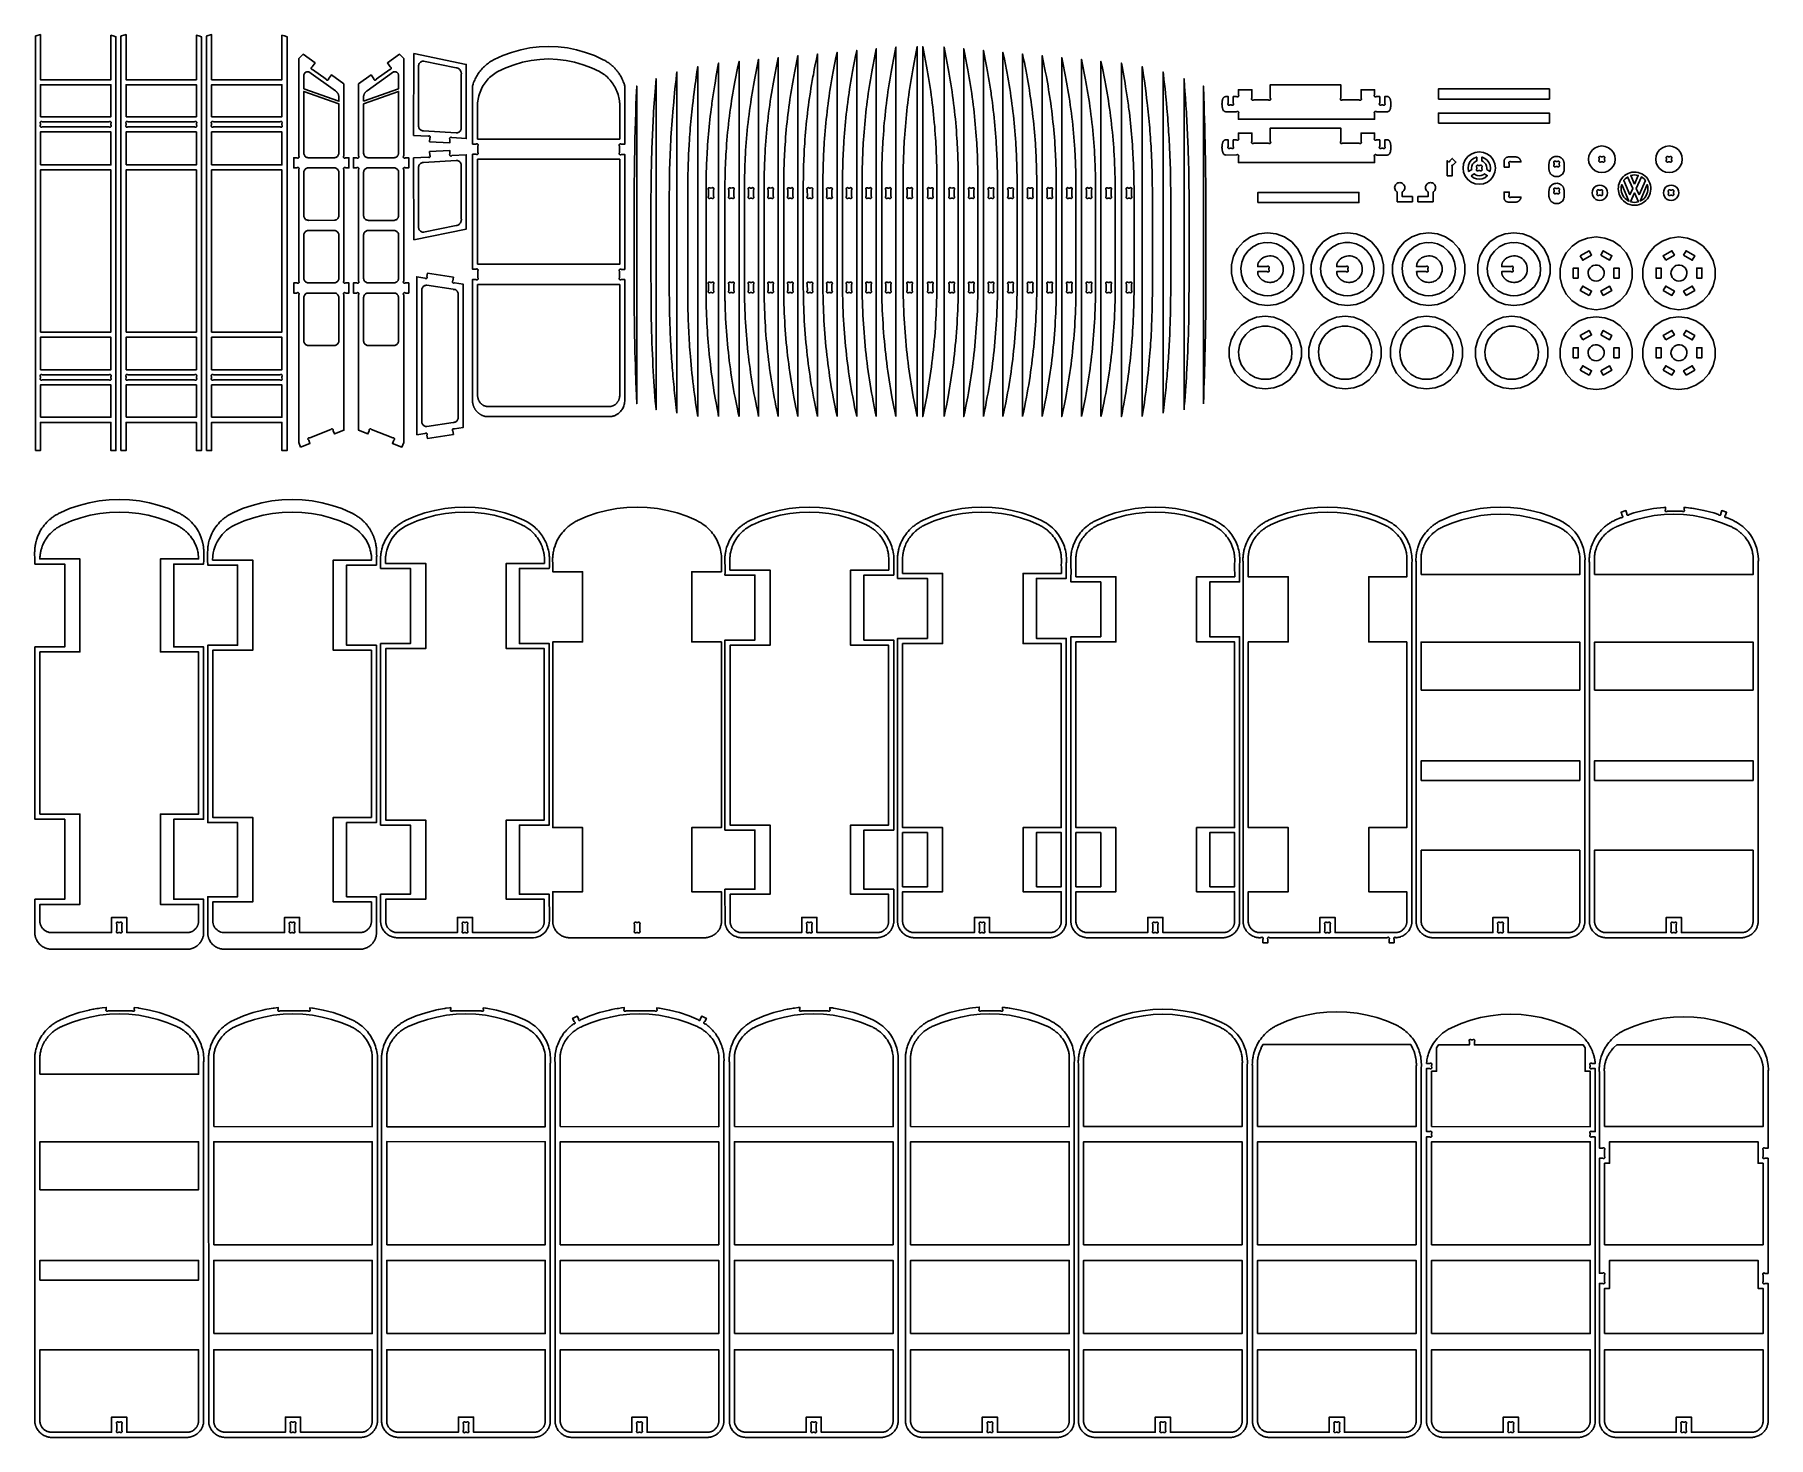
# Model space of a CAD drawing. Extents: x -3293 to 818, y -1259 to 2068.
import ezdxf

# ---------------------------------------------------------------- set-up
doc = ezdxf.new("R2010")
doc.units = 0
doc.layers.get('0').update_dxf_attribs({"linetype": 'CONTINUOUS'})
doc.layers.add('SECTIONCUTEDGES', color=18, linetype='CONTINUOUS')

msp = doc.modelspace()

# ---------------------------------------------------------------- linework, layer by layer
for points in [[(-3279, 1873.2), (-3279, 1949), (-3112, 1949), (-3112, 1873.2)], [(-3076.1, 1873.2), (-3076.1, 1949), (-2909.1, 1949), (-2909.1, 1873.2)], [(-1170.6, 1680), (-1170.5, 1680), (-1167, 1680), (-1165.5, 1679.3), (-1165.2, 1679.2), (-1165.1, 1679.2), (-1164.8, 1679.2), (-1164.7, 1679.2), (-1164.4, 1679.2), (-1164.1, 1679.2), (-1163.7, 1679.4), (-1163.3, 1679.6), (-1163, 1679.8), (-1162.7, 1680.1), (-1162.4, 1680.5), (-1162.2, 1680.8), (-1162.1, 1681.1), (-1161.9, 1681.5), (-1161.9, 1682), (-1161.9, 1682.1), (-1161.9, 1682.5), (-1162, 1682.9), (-1162.1, 1683.4), (-1162.3, 1683.7), (-1162.6, 1684.1), (-1162.7, 1684.2), (-1162.7, 1684.2), (-1162.7, 1699.8), (-1162.7, 1699.8), (-1162, 1701.2), (-1161.9, 1701.5), (-1161.9, 1701.8), (-1161.9, 1702), (-1161.9, 1702.3), (-1161.9, 1702.5), (-1162, 1702.9), (-1162.1, 1703.1), (-1162.3, 1703.4), (-1162.4, 1703.6), (-1162.6, 1703.8), (-1162.8, 1704), (-1163, 1704.2), (-1163.2, 1704.4), (-1163.5, 1704.5), (-1163.7, 1704.7), (-1164, 1704.8), (-1164.4, 1704.8), (-1164.9, 1704.9), (-1165.3, 1704.8), (-1165.7, 1704.8), (-1166.1, 1704.6), (-1166.6, 1704.3), (-1166.8, 1704.2), (-1166.9, 1704), (-1170.5, 1704), (-1170.8, 1704.1), (-1171.8, 1704.7), (-1172.1, 1704.8), (-1172.3, 1704.8), (-1172.6, 1704.9), (-1172.8, 1704.9), (-1173, 1704.9), (-1173.2, 1704.8), (-1173.6, 1704.7), (-1173.8, 1704.6), (-1174.1, 1704.5), (-1174.3, 1704.3), (-1174.6, 1704.2), (-1174.8, 1704), (-1174.9, 1703.7), (-1175.1, 1703.5), (-1175.3, 1703.3), (-1175.4, 1703), (-1175.5, 1702.7), (-1175.6, 1702.3), (-1175.6, 1701.9), (-1175.6, 1701.4), (-1175.5, 1701), (-1175.4, 1700.9), (-1175.3, 1700.5), (-1175.2, 1700.4), (-1175, 1700.1), (-1174.7, 1699.8), (-1174.7, 1684.3), (-1174.8, 1684.1), (-1175, 1683.7), (-1175.4, 1682.8), (-1175.5, 1682.6), (-1175.6, 1682.3), (-1175.6, 1682.1), (-1175.6, 1681.9), (-1175.6, 1681.6), (-1175.4, 1681.2), (-1175.3, 1680.9), (-1175.2, 1680.7), (-1175, 1680.4), (-1174.9, 1680.2), (-1174.7, 1680), (-1174.5, 1679.8), (-1174.2, 1679.6), (-1174, 1679.5), (-1173.7, 1679.4), (-1173.5, 1679.3), (-1173.2, 1679.2), (-1172.9, 1679.2), (-1172.4, 1679.2), (-1172, 1679.2), (-1171.6, 1679.3), (-1171.2, 1679.5), (-1171, 1679.6), (-1170.7, 1679.9)], [(-1026.8, 1480.3), (-1026.9, 1480.3), (-1028.1, 1481), (-1028.2, 1481), (-1028.5, 1481.1), (-1028.8, 1481.1), (-1029.1, 1481.1), (-1029.3, 1481.1), (-1029.5, 1481.1), (-1029.7, 1481), (-1029.9, 1480.9), (-1030.1, 1480.9), (-1030.3, 1480.7), (-1030.5, 1480.6), (-1030.7, 1480.5), (-1030.9, 1480.4), (-1031, 1480.2), (-1031.2, 1480), (-1031.4, 1479.7), (-1031.6, 1479.4), (-1031.7, 1479.1), (-1031.7, 1479), (-1031.8, 1478.7), (-1031.9, 1478.3), (-1031.9, 1478), (-1031.8, 1477.7), (-1031.8, 1477.4), (-1031.7, 1477.1), (-1031.6, 1476.8), (-1031.4, 1476.5), (-1031.1, 1476.2), (-1031, 1476.1), (-1031, 1476), (-1031, 1460.4), (-1031.7, 1459.2), (-1031.7, 1459.1), (-1031.8, 1458.8), (-1031.9, 1458.5), (-1031.9, 1458.2), (-1031.9, 1458), (-1031.8, 1457.8), (-1031.8, 1457.6), (-1031.7, 1457.3), (-1031.6, 1457.1), (-1031.5, 1456.9), (-1031.4, 1456.8), (-1031.2, 1456.6), (-1031.1, 1456.4), (-1031, 1456.3), (-1030.8, 1456.1), (-1030.5, 1455.9), (-1030.2, 1455.7), (-1029.9, 1455.6), (-1029.7, 1455.5), (-1029.4, 1455.5), (-1029.2, 1455.4), (-1028.9, 1455.4), (-1028.6, 1455.4), (-1028.3, 1455.5), (-1028, 1455.5), (-1027.7, 1455.7), (-1027.4, 1455.8), (-1027.1, 1456), (-1026.9, 1456.1), (-1026.8, 1456.3), (-1026.8, 1456.3), (-1023.1, 1456.2), (-1021.9, 1455.6), (-1021.7, 1455.5), (-1021.3, 1455.4), (-1021.1, 1455.4), (-1020.9, 1455.4), (-1020.7, 1455.4), (-1020.5, 1455.5), (-1020.3, 1455.5), (-1020.1, 1455.6), (-1019.9, 1455.7), (-1019.7, 1455.8), (-1019.5, 1455.9), (-1019.3, 1456), (-1019.1, 1456.2), (-1019, 1456.3), (-1018.8, 1456.5), (-1018.6, 1456.9), (-1018.4, 1457.2), (-1018.3, 1457.6), (-1018.2, 1458), (-1018.2, 1458.2), (-1018.2, 1458.6), (-1018.2, 1459.1), (-1018.3, 1459.5), (-1018.4, 1459.7), (-1018.7, 1460.2), (-1019, 1460.4), (-1019, 1460.5), (-1019, 1476.2), (-1018.3, 1477.3), (-1018.2, 1477.6), (-1018.2, 1477.9), (-1018.1, 1478.2), (-1018.2, 1478.6), (-1018.2, 1478.8), (-1018.3, 1479), (-1018.3, 1479.2), (-1018.4, 1479.4), (-1018.5, 1479.6), (-1018.6, 1479.8), (-1018.8, 1480), (-1018.9, 1480.1), (-1019.1, 1480.3), (-1019.2, 1480.4), (-1019.5, 1480.7), (-1019.8, 1480.8), (-1020.1, 1481), (-1020.5, 1481), (-1020.8, 1481.1), (-1020.9, 1481.1), (-1021.3, 1481.1), (-1021.6, 1481.1), (-1021.9, 1481), (-1022.2, 1480.9), (-1022.5, 1480.8), (-1022.8, 1480.6), (-1023, 1480.5), (-1023.2, 1480.3), (-1023.2, 1480.3)], [(-2868.1, -802.5), (-2868.1, -558), (-2492, -558), (-2492, -802.5)], [(-2868.1, -1013.1), (-2868.1, -839.5), (-2492, -839.5), (-2492, -1013.1)]]:
    msp.add_lwpolyline(points, close=True)
at = {"layer": 'SECTIONCUTEDGES'}
for points in [[(-3290.9, 1081.2), (-3279, 1081.2), (-3279, 1148.2), (-3112, 1148.2), (-3112, 1081.2), (-3100, 1081.2), (-3100, 2062.9), (-3106.4, 2065.1), (-3112, 2066.6), (-3112, 1961), (-3279, 1961), (-3279, 2067.8), (-3289.4, 2065), (-3290.9, 2064.5)], [(-3088, 1081.2), (-3076.1, 1081.2), (-3076.1, 1148.2), (-2909.1, 1148.2), (-2909.1, 1081.2), (-2897.1, 1081.2), (-2897.1, 2062.9), (-2903.5, 2065.1), (-2909.1, 2066.6), (-2909.1, 1961), (-3076.1, 1961), (-3076.1, 2067.8), (-3086.4, 2065.1), (-3088, 2064.5)], [(-2885.1, 1081.2), (-2873.2, 1081.2), (-2873.2, 1148.2), (-2706.2, 1148.2), (-2706.2, 1081.2), (-2694.2, 1081.2), (-2694.2, 2062.9), (-2700.6, 2065.1), (-2706.2, 2066.6), (-2706.2, 1961), (-2873.2, 1961), (-2873.2, 2067.8), (-2883.4, 2065.1), (-2885.1, 2064.5)], [(-2662.3, 1089.7), (-2639.9, 1098.3), (-2642.9, 1106.1), (-2643.6, 1106.5), (-2644.2, 1107), (-2644.5, 1107.7), (-2644.7, 1108.5), (-2644.7, 1109.3), (-2644.5, 1110), (-2644.1, 1110.7), (-2643.5, 1111.2), (-2642.8, 1111.6), (-2642, 1111.8), (-2641.3, 1111.8), (-2640.5, 1111.5), (-2590.3, 1130.9), (-2589.9, 1131.6), (-2589.3, 1132.1), (-2588.6, 1132.5), (-2587.8, 1132.7), (-2587.1, 1132.6), (-2586.3, 1132.4), (-2585.6, 1132), (-2585.1, 1131.4), (-2584.7, 1130.8), (-2584.6, 1130), (-2584.6, 1129.2), (-2584.8, 1128.5), (-2581.8, 1120.7), (-2559.5, 1129.3), (-2559.5, 1450.8), (-2559.5, 1450.9), (-2559.6, 1451.1), (-2560.2, 1452.1), (-2560.3, 1452.4), (-2560.3, 1452.7), (-2560.4, 1453), (-2560.3, 1453.3), (-2560.3, 1453.5), (-2560.2, 1453.8), (-2560.1, 1454), (-2560.1, 1454.2), (-2560, 1454.4), (-2559.8, 1454.6), (-2559.7, 1454.7), (-2559.4, 1455.1), (-2559.3, 1455.2), (-2558.9, 1455.4), (-2558.7, 1455.6), (-2558.5, 1455.7), (-2558.2, 1455.8), (-2557.9, 1455.9), (-2557.5, 1455.9), (-2557.4, 1455.9), (-2557.1, 1455.9), (-2556.9, 1455.9), (-2556.6, 1455.8), (-2556.4, 1455.8), (-2556.1, 1455.7), (-2555.8, 1455.5), (-2555.6, 1455.3), (-2555.4, 1455.2), (-2555.3, 1455.1), (-2555.2, 1455), (-2547.5, 1455), (-2547.5, 1479), (-2555.3, 1479), (-2555.4, 1478.9), (-2556.5, 1478.3), (-2556.7, 1478.2), (-2557, 1478.1), (-2557.3, 1478.1), (-2557.6, 1478.1), (-2557.9, 1478.1), (-2558.2, 1478.2), (-2558.5, 1478.3), (-2558.8, 1478.5), (-2558.9, 1478.5), (-2559.3, 1478.8), (-2559.5, 1479), (-2559.7, 1479.2), (-2559.9, 1479.5), (-2560, 1479.7), (-2560.1, 1480), (-2560.2, 1480.3), (-2560.3, 1480.6), (-2560.3, 1480.9), (-2560.3, 1481.1), (-2560.3, 1481.4), (-2560.2, 1481.8), (-2560.2, 1482.1), (-2560, 1482.5), (-2559.9, 1482.7), (-2559.8, 1482.8), (-2559.6, 1483.1), (-2559.5, 1483.1), (-2559.5, 1747.7), (-2559.5, 1747.8), (-2559.6, 1748), (-2560.1, 1748.9), (-2560.2, 1749.2), (-2560.3, 1749.3), (-2560.3, 1749.6), (-2560.4, 1749.8), (-2560.3, 1750.2), (-2560.3, 1750.5), (-2560.2, 1750.7), (-2560.2, 1750.9), (-2560.1, 1751.1), (-2560, 1751.3), (-2559.8, 1751.5), (-2559.7, 1751.6), (-2559.5, 1751.9), (-2559.3, 1752.1), (-2559.1, 1752.2), (-2558.8, 1752.4), (-2558.7, 1752.5), (-2558.4, 1752.6), (-2558, 1752.7), (-2557.7, 1752.8), (-2557.4, 1752.8), (-2557.1, 1752.8), (-2556.9, 1752.8), (-2556.6, 1752.7), (-2556.3, 1752.6), (-2556.1, 1752.6), (-2555.8, 1752.4), (-2555.7, 1752.3), (-2555.4, 1752.1), (-2555.3, 1752), (-2555.2, 1751.9), (-2547.5, 1751.9), (-2547.5, 1775.9), (-2555.2, 1775.9), (-2555.4, 1775.8), (-2556.4, 1775.3), (-2556.6, 1775.2), (-2556.8, 1775.1), (-2557.2, 1775), (-2557.6, 1775), (-2557.8, 1775), (-2558.1, 1775.1), (-2558.4, 1775.2), (-2558.7, 1775.3), (-2558.9, 1775.4), (-2559.3, 1775.7), (-2559.5, 1775.9), (-2559.7, 1776.1), (-2559.9, 1776.4), (-2560, 1776.6), (-2560.1, 1776.9), (-2560.2, 1777.2), (-2560.3, 1777.5), (-2560.3, 1777.8), (-2560.3, 1778.1), (-2560.3, 1778.3), (-2560.3, 1778.6), (-2560.1, 1779.3), (-2559.9, 1779.6), (-2559.8, 1779.8), (-2559.6, 1780), (-2559.5, 1780), (-2559.5, 1780.1), (-2559.5, 1950.9), (-2589.1, 1972.4), (-2595.8, 1963.2), (-2595.8, 1962.4), (-2596, 1961.6), (-2596.3, 1960.9), (-2596.9, 1960.4), (-2597.5, 1959.9), (-2598.3, 1959.7), (-2599.1, 1959.7), (-2599.8, 1959.9), (-2600.5, 1960.3), (-2601.1, 1960.8), (-2601.5, 1961.5), (-2601.7, 1962.2), (-2633.7, 1985.3), (-2634.4, 1985.3), (-2635.2, 1985.5), (-2635.9, 1985.9), (-2636.5, 1986.4), (-2636.9, 1987.1), (-2637.1, 1987.8), (-2637.1, 1988.6), (-2636.9, 1989.4), (-2636.6, 1990.1), (-2636, 1990.6), (-2635.4, 1991), (-2634.6, 1991.3), (-2627.9, 2000.6), (-2656.3, 2021.2), (-2666.6, 2010.9), (-2666.6, 1780.1), (-2666.6, 1780.1), (-2666.5, 1780), (-2666.4, 1780), (-2666.3, 1779.8), (-2666.1, 1779.6), (-2666, 1779.2), (-2665.9, 1779), (-2665.8, 1778.6), (-2665.7, 1778.3), (-2665.7, 1778.1), (-2665.7, 1777.8), (-2665.7, 1777.5), (-2665.8, 1777.2), (-2665.9, 1776.9), (-2666, 1776.6), (-2666.2, 1776.4), (-2666.3, 1776.1), (-2666.5, 1775.9), (-2666.7, 1775.7), (-2667.1, 1775.4), (-2667.4, 1775.3), (-2667.7, 1775.2), (-2667.8, 1775.1), (-2668.1, 1775), (-2668.3, 1775), (-2668.6, 1775), (-2668.9, 1775), (-2669.3, 1775.1), (-2669.6, 1775.2), (-2670.6, 1775.8), (-2670.8, 1775.9), (-2678.5, 1775.9), (-2678.5, 1751.9), (-2670.8, 1751.9), (-2670.7, 1752), (-2670.6, 1752.1), (-2670.3, 1752.3), (-2670.2, 1752.4), (-2669.9, 1752.6), (-2669.6, 1752.7), (-2669.3, 1752.8), (-2669.1, 1752.8), (-2668.8, 1752.8), (-2668.5, 1752.8), (-2668.3, 1752.8), (-2668, 1752.7), (-2667.8, 1752.7), (-2667.5, 1752.6), (-2667.4, 1752.5), (-2667.1, 1752.3), (-2666.8, 1752.1), (-2666.6, 1752), (-2666.5, 1751.8), (-2666.3, 1751.6), (-2666.2, 1751.5), (-2666.1, 1751.3), (-2666, 1751.1), (-2665.9, 1750.9), (-2665.8, 1750.7), (-2665.8, 1750.5), (-2665.7, 1750.2), (-2665.7, 1750), (-2665.7, 1749.7), (-2665.7, 1749.5), (-2665.8, 1749.3), (-2665.9, 1749), (-2666.5, 1747.8), (-2666.6, 1747.7), (-2666.6, 1483.2), (-2666.5, 1483.1), (-2666.3, 1482.9), (-2666.1, 1482.6), (-2666, 1482.5), (-2665.9, 1482.1), (-2665.8, 1481.7), (-2665.7, 1481.4), (-2665.7, 1481.1), (-2665.7, 1480.9), (-2665.7, 1480.6), (-2665.8, 1480.3), (-2665.9, 1480), (-2666, 1479.7), (-2666.2, 1479.5), (-2666.3, 1479.2), (-2666.5, 1479), (-2666.7, 1478.8), (-2667, 1478.6), (-2667.2, 1478.5), (-2667.5, 1478.3), (-2667.6, 1478.3), (-2667.9, 1478.2), (-2668.3, 1478.1), (-2668.4, 1478.1), (-2668.8, 1478.1), (-2669.2, 1478.2), (-2669.5, 1478.3), (-2670.6, 1478.9), (-2670.8, 1479), (-2678.5, 1479), (-2678.5, 1455), (-2670.8, 1455), (-2670.7, 1455.1), (-2670.6, 1455.2), (-2670.3, 1455.4), (-2670.1, 1455.6), (-2669.8, 1455.7), (-2669.5, 1455.8), (-2669.1, 1455.9), (-2668.8, 1455.9), (-2668.7, 1455.9), (-2668.3, 1455.9), (-2668.2, 1455.9), (-2667.8, 1455.8), (-2667.5, 1455.7), (-2667.2, 1455.5), (-2667, 1455.3), (-2666.8, 1455.2), (-2666.6, 1455), (-2666.3, 1454.7), (-2666.2, 1454.6), (-2666.1, 1454.4), (-2666, 1454.2), (-2665.9, 1454), (-2665.8, 1453.8), (-2665.8, 1453.5), (-2665.7, 1453.3), (-2665.7, 1452.9), (-2665.7, 1452.8), (-2665.7, 1452.5), (-2665.8, 1452.2), (-2666.5, 1450.9), (-2666.6, 1450.8), (-2666.6, 1100.8)], [(-2499.6, 1129.2), (-2499.4, 1128.5), (-2502.4, 1120.7), (-2524.7, 1129.3), (-2524.7, 1450.8), (-2524.7, 1450.9), (-2524, 1452.1), (-2524, 1452.3), (-2523.9, 1452.6), (-2523.8, 1452.9), (-2523.9, 1453.3), (-2523.9, 1453.5), (-2524, 1453.8), (-2524, 1454), (-2524.1, 1454.2), (-2524.2, 1454.4), (-2524.4, 1454.6), (-2524.5, 1454.7), (-2524.6, 1454.9), (-2524.8, 1455.1), (-2524.9, 1455.2), (-2525.3, 1455.4), (-2525.5, 1455.6), (-2525.7, 1455.7), (-2526, 1455.8), (-2526.3, 1455.9), (-2526.6, 1455.9), (-2526.8, 1455.9), (-2527.1, 1455.9), (-2527.3, 1455.9), (-2527.6, 1455.8), (-2527.8, 1455.8), (-2528.1, 1455.7), (-2528.4, 1455.5), (-2528.6, 1455.3), (-2528.8, 1455.2), (-2528.9, 1455.1), (-2528.9, 1455), (-2536.7, 1455), (-2536.7, 1479), (-2529, 1479), (-2528.8, 1478.9), (-2527.7, 1478.3), (-2527.4, 1478.2), (-2527.2, 1478.1), (-2526.9, 1478.1), (-2526.6, 1478.1), (-2526.3, 1478.1), (-2526, 1478.2), (-2525.7, 1478.3), (-2525.4, 1478.5), (-2525.3, 1478.5), (-2524.9, 1478.8), (-2524.7, 1479), (-2524.5, 1479.2), (-2524.3, 1479.5), (-2524.2, 1479.7), (-2524.1, 1480), (-2524, 1480.3), (-2523.9, 1480.6), (-2523.9, 1480.9), (-2523.9, 1481.1), (-2523.9, 1481.4), (-2524, 1482), (-2524, 1482.1), (-2524.2, 1482.5), (-2524.3, 1482.7), (-2524.4, 1482.8), (-2524.6, 1483), (-2524.7, 1483.1), (-2524.7, 1483.2), (-2524.7, 1747.7), (-2524.7, 1747.8), (-2524.1, 1748.9), (-2524, 1749.2), (-2523.9, 1749.3), (-2523.9, 1749.6), (-2523.8, 1749.8), (-2523.9, 1750.2), (-2523.9, 1750.5), (-2524, 1750.7), (-2524, 1750.9), (-2524.1, 1751.1), (-2524.2, 1751.3), (-2524.4, 1751.5), (-2524.5, 1751.6), (-2524.7, 1751.9), (-2524.9, 1752.1), (-2525.1, 1752.2), (-2525.4, 1752.4), (-2525.5, 1752.5), (-2525.8, 1752.6), (-2526.2, 1752.7), (-2526.5, 1752.8), (-2526.8, 1752.8), (-2527.1, 1752.8), (-2527.3, 1752.8), (-2527.6, 1752.7), (-2527.9, 1752.6), (-2528.1, 1752.6), (-2528.4, 1752.4), (-2528.5, 1752.3), (-2528.8, 1752.1), (-2528.9, 1752), (-2528.9, 1751.9), (-2536.7, 1751.9), (-2536.7, 1775.9), (-2529, 1775.9), (-2528.8, 1775.8), (-2527.6, 1775.2), (-2527.4, 1775.1), (-2527.1, 1775), (-2527, 1775), (-2526.6, 1775), (-2526.3, 1775), (-2526, 1775.1), (-2525.7, 1775.2), (-2525.5, 1775.3), (-2525.3, 1775.4), (-2524.9, 1775.7), (-2524.7, 1775.9), (-2524.5, 1776.1), (-2524.3, 1776.4), (-2524.2, 1776.6), (-2524.1, 1776.9), (-2524, 1777.2), (-2523.9, 1777.5), (-2523.9, 1777.8), (-2523.9, 1778.1), (-2523.9, 1778.3), (-2523.9, 1778.6), (-2524.1, 1779.3), (-2524.3, 1779.6), (-2524.4, 1779.8), (-2524.7, 1780), (-2524.7, 1780.1), (-2524.7, 1950.9), (-2495.1, 1972.4), (-2488.4, 1963.2), (-2488.4, 1962.4), (-2488.2, 1961.6), (-2487.9, 1960.9), (-2487.3, 1960.4), (-2486.7, 1959.9), (-2485.9, 1959.7), (-2485.1, 1959.7), (-2484.4, 1959.9), (-2483.7, 1960.3), (-2483.1, 1960.8), (-2482.7, 1961.5), (-2482.5, 1962.2), (-2450.5, 1985.3), (-2449.8, 1985.3), (-2449, 1985.5), (-2448.3, 1985.9), (-2447.7, 1986.4), (-2447.3, 1987.1), (-2447.1, 1987.8), (-2447.1, 1988.6), (-2447.3, 1989.4), (-2447.6, 1990.1), (-2448.2, 1990.6), (-2448.8, 1991), (-2449.6, 1991.3), (-2456.3, 2000.6), (-2427.9, 2021.2), (-2417.6, 2010.9), (-2417.6, 1780.1), (-2417.7, 1780), (-2417.8, 1779.9), (-2417.9, 1779.8), (-2418.1, 1779.5), (-2418.3, 1779.1), (-2418.4, 1778.7), (-2418.5, 1778.3), (-2418.5, 1778.1), (-2418.5, 1777.8), (-2418.5, 1777.5), (-2418.4, 1777.2), (-2418.3, 1776.9), (-2418.2, 1776.6), (-2418, 1776.4), (-2417.9, 1776.1), (-2417.7, 1775.9), (-2417.5, 1775.7), (-2417.1, 1775.4), (-2416.8, 1775.3), (-2416.5, 1775.2), (-2416.2, 1775.1), (-2416.1, 1775), (-2415.8, 1775), (-2415.5, 1775), (-2415.2, 1775), (-2414.9, 1775.1), (-2414.6, 1775.2), (-2413.6, 1775.8), (-2413.4, 1775.9), (-2405.7, 1775.9), (-2405.7, 1751.9), (-2413.4, 1751.9), (-2413.5, 1752), (-2413.6, 1752.1), (-2413.9, 1752.3), (-2414, 1752.4), (-2414.3, 1752.6), (-2414.6, 1752.7), (-2414.7, 1752.7), (-2415.1, 1752.8), (-2415.4, 1752.8), (-2415.5, 1752.8), (-2415.9, 1752.8), (-2416, 1752.8), (-2416.4, 1752.7), (-2416.7, 1752.6), (-2416.8, 1752.5), (-2417.1, 1752.3), (-2417.4, 1752.1), (-2417.6, 1751.9), (-2417.9, 1751.6), (-2418, 1751.5), (-2418.1, 1751.3), (-2418.2, 1751.1), (-2418.3, 1750.9), (-2418.4, 1750.7), (-2418.4, 1750.5), (-2418.5, 1750.2), (-2418.5, 1749.9), (-2418.5, 1749.6), (-2418.5, 1749.5), (-2418.4, 1749.2), (-2418.3, 1748.9), (-2417.7, 1747.8), (-2417.6, 1747.7), (-2417.6, 1483.2), (-2417.7, 1483.1), (-2417.9, 1482.9), (-2418.1, 1482.6), (-2418.2, 1482.5), (-2418.4, 1481.9), (-2418.5, 1481.4), (-2418.5, 1481.1), (-2418.5, 1480.9), (-2418.5, 1480.6), (-2418.4, 1480.3), (-2418.3, 1480), (-2418.2, 1479.7), (-2418, 1479.5), (-2417.9, 1479.2), (-2417.6, 1479), (-2417.5, 1478.8), (-2417.2, 1478.6), (-2417, 1478.5), (-2416.7, 1478.3), (-2416.5, 1478.3), (-2416.2, 1478.2), (-2415.9, 1478.1), (-2415.6, 1478.1), (-2415.2, 1478.1), (-2415, 1478.2), (-2414.7, 1478.3), (-2413.6, 1478.9), (-2413.5, 1478.9), (-2405.7, 1479), (-2405.7, 1455), (-2413.4, 1455), (-2413.5, 1455.1), (-2413.6, 1455.2), (-2413.9, 1455.4), (-2414.1, 1455.6), (-2414.4, 1455.7), (-2414.7, 1455.8), (-2415.1, 1455.9), (-2415.4, 1455.9), (-2415.5, 1455.9), (-2415.9, 1455.9), (-2416, 1455.9), (-2416.4, 1455.8), (-2416.7, 1455.7), (-2417, 1455.5), (-2417.2, 1455.3), (-2417.4, 1455.2), (-2417.6, 1455), (-2417.9, 1454.7), (-2418, 1454.6), (-2418.1, 1454.4), (-2418.2, 1454.2), (-2418.3, 1454), (-2418.4, 1453.8), (-2418.4, 1453.5), (-2418.5, 1453.3), (-2418.5, 1452.9), (-2418.5, 1452.7), (-2418.5, 1452.5), (-2418.4, 1452.2), (-2417.7, 1450.9), (-2417.6, 1450.8), (-2417.6, 1100.8), (-2421.9, 1089.7), (-2444.3, 1098.3), (-2441.3, 1106.1), (-2440.6, 1106.5), (-2440, 1107), (-2439.7, 1107.7), (-2439.5, 1108.5), (-2439.5, 1109.3), (-2439.7, 1110), (-2440.1, 1110.7), (-2440.7, 1111.2), (-2441.4, 1111.6), (-2442.2, 1111.8), (-2442.9, 1111.8), (-2443.7, 1111.5), (-2493.9, 1130.9), (-2494.3, 1131.6), (-2494.9, 1132.1), (-2495.6, 1132.5), (-2496.3, 1132.7), (-2497.1, 1132.6), (-2497.9, 1132.4), (-2498.5, 1132), (-2499.1, 1131.4), (-2499.5, 1130.8), (-2499.6, 1130)], [(-2394.2, 1828.9), (-2359.7, 1826.9), (-2359, 1827.3), (-2358.3, 1827.5), (-2357.5, 1827.6), (-2356.7, 1827.5), (-2356, 1827.1), (-2355.4, 1826.6), (-2355, 1825.9), (-2354.8, 1825.2), (-2354.7, 1824.4), (-2354.8, 1823.7), (-2355.2, 1823), (-2355.7, 1822.4), (-2356.2, 1813.9), (-2308.4, 1811), (-2307.9, 1819.5), (-2308.3, 1820.1), (-2308.6, 1820.9), (-2308.6, 1821.7), (-2308.5, 1822.4), (-2308.1, 1823.1), (-2307.6, 1823.7), (-2307, 1824.2), (-2306.2, 1824.4), (-2305.5, 1824.5), (-2304.7, 1824.3), (-2304, 1824), (-2303.4, 1823.5), (-2269.1, 1821.4), (-2269.1, 1997.4), (-2393.4, 2022.9)], [(-2252.2, 1187.5), (-2251.8, 1186.5), (-2251.4, 1185.5), (-2251, 1184.5), (-2250.6, 1183.6), (-2250.1, 1182.6), (-2249.6, 1181.7), (-2249.1, 1180.8), (-2248.6, 1179.8), (-2248, 1179), (-2247.4, 1178.1), (-2246.8, 1177.2), (-2246.2, 1176.4), (-2245.6, 1175.5), (-2244.9, 1174.7), (-2244.2, 1173.9), (-2243.5, 1173.2), (-2242.8, 1172.4), (-2242, 1171.7), (-2241.3, 1171), (-2240.5, 1170.3), (-2239.7, 1169.7), (-2238.9, 1169), (-2238.1, 1168.4), (-2237.3, 1167.8), (-2236.4, 1167.3), (-2235.5, 1166.7), (-2234.6, 1166.2), (-2233.7, 1165.7), (-2232.8, 1165.3), (-2232, 1164.8), (-2231.1, 1164.5), (-2230.2, 1164.1), (-2229.3, 1163.8), (-2228.4, 1163.5), (-2227.4, 1163.2), (-2226.5, 1162.9), (-2225.6, 1162.7), (-2224.6, 1162.5), (-2223.7, 1162.3), (-2222.7, 1162.2), (-2221.8, 1162.1), (-2221, 1162), (-1927, 1162), (-1926.7, 1162), (-1925.8, 1162.1), (-1923.7, 1162.4), (-1922.2, 1162.7), (-1920.8, 1163), (-1919.3, 1163.5), (-1917.9, 1163.9), (-1916.5, 1164.5), (-1915.1, 1165.1), (-1913.7, 1165.8), (-1912.4, 1166.5), (-1911.1, 1167.3), (-1909.9, 1168.2), (-1908.4, 1169.3), (-1907.7, 1169.8), (-1905.3, 1172), (-1903.5, 1174), (-1901.8, 1176), (-1900.2, 1178.2), (-1898.8, 1180.5), (-1897.5, 1182.8), (-1896.4, 1185.2), (-1895.5, 1187.7), (-1894.7, 1190.3), (-1894.1, 1192.8), (-1893.7, 1195.5), (-1893.4, 1198.1), (-1893.4, 1486.9), (-1901.5, 1486.9), (-1901.7, 1486.9), (-1902.8, 1486.3), (-1903.1, 1486.1), (-1903.4, 1486.1), (-1903.6, 1486.1), (-1903.9, 1486.1), (-1904.2, 1486.1), (-1904.3, 1486.1), (-1904.6, 1486.2), (-1904.8, 1486.3), (-1905.1, 1486.4), (-1905.3, 1486.6), (-1905.5, 1486.8), (-1905.8, 1487), (-1905.9, 1487.2), (-1906.1, 1487.4), (-1906.3, 1487.7), (-1906.4, 1488), (-1906.5, 1488.3), (-1906.5, 1488.5), (-1906.6, 1488.8), (-1906.6, 1489.1), (-1906.6, 1489.4), (-1906.5, 1489.7), (-1906.4, 1490.1), (-1906.2, 1490.5), (-1906.1, 1490.6), (-1905.9, 1490.9), (-1905.8, 1491.1), (-1905.7, 1491.1), (-1905.7, 1506.6), (-1905.7, 1506.8), (-1906.4, 1508), (-1906.5, 1508.3), (-1906.6, 1508.6), (-1906.6, 1508.9), (-1906.6, 1509.2), (-1906.5, 1509.4), (-1906.5, 1509.6), (-1906.4, 1509.8), (-1906.3, 1510), (-1906.2, 1510.2), (-1906.1, 1510.4), (-1906, 1510.6), (-1905.7, 1510.9), (-1905.5, 1511.1), (-1905.2, 1511.3), (-1904.9, 1511.5), (-1904.7, 1511.5), (-1904.4, 1511.6), (-1904.1, 1511.7), (-1903.8, 1511.8), (-1903.6, 1511.8), (-1903.3, 1511.8), (-1903.1, 1511.7), (-1902.8, 1511.7), (-1902.7, 1511.6), (-1902.4, 1511.5), (-1902.1, 1511.4), (-1901.8, 1511.2), (-1901.6, 1511), (-1901.6, 1511), (-1901.5, 1510.9), (-1893.4, 1510.9), (-1893.4, 1783.8), (-1901.5, 1783.8), (-1901.6, 1783.8), (-1902.8, 1783.1), (-1903, 1783.1), (-1903.3, 1783), (-1903.7, 1783), (-1904, 1783), (-1904.2, 1783), (-1904.5, 1783.1), (-1904.8, 1783.2), (-1905.1, 1783.3), (-1905.2, 1783.4), (-1905.5, 1783.7), (-1905.7, 1783.8), (-1905.9, 1784.1), (-1906.1, 1784.4), (-1906.3, 1784.6), (-1906.4, 1784.9), (-1906.5, 1785.2), (-1906.5, 1785.4), (-1906.6, 1785.7), (-1906.6, 1786), (-1906.6, 1786.3), (-1906.5, 1786.7), (-1906.4, 1787.1), (-1906.1, 1787.6), (-1905.9, 1787.9), (-1905.7, 1788), (-1905.7, 1788.1), (-1905.7, 1803.6), (-1905.7, 1803.7), (-1906.4, 1804.9), (-1906.4, 1805), (-1906.5, 1805.3), (-1906.6, 1805.6), (-1906.6, 1805.9), (-1906.6, 1806.1), (-1906.5, 1806.3), (-1906.5, 1806.5), (-1906.4, 1806.7), (-1906.3, 1806.9), (-1906.2, 1807.1), (-1906.1, 1807.3), (-1906, 1807.5), (-1905.7, 1807.8), (-1905.5, 1808), (-1905.3, 1808.1), (-1905, 1808.3), (-1904.9, 1808.4), (-1904.6, 1808.5), (-1904.3, 1808.6), (-1904, 1808.6), (-1903.6, 1808.7), (-1903.3, 1808.7), (-1903, 1808.6), (-1902.7, 1808.5), (-1902.4, 1808.4), (-1902.1, 1808.3), (-1901.9, 1808.2), (-1901.6, 1807.9), (-1901.6, 1807.8), (-1901.5, 1807.8), (-1893.4, 1807.8), (-1893.4, 1946), (-1893.7, 1947.8), (-1894.1, 1949), (-1894.2, 1949.5), (-1894.8, 1951), (-1895.8, 1953.7), (-1896.8, 1956.2), (-1898, 1959.1), (-1899.3, 1962), (-1900.3, 1964), (-1901.3, 1965.9), (-1902.3, 1967.9), (-1903.4, 1969.8), (-1904.5, 1971.7), (-1905.7, 1973.6), (-1906.9, 1975.3), (-1908.1, 1977), (-1909.3, 1978.7), (-1910.5, 1980.4), (-1911.8, 1982), (-1913.2, 1983.6), (-1914.5, 1985.2), (-1915.9, 1986.8), (-1917.3, 1988.3), (-1918.8, 1989.8), (-1920.3, 1991.2), (-1921.8, 1992.7), (-1923.3, 1994.1), (-1924.9, 1995.4), (-1926.5, 1996.8), (-1928.1, 1998.1), (-1929.8, 1999.3), (-1931.4, 2000.6), (-1933.1, 2001.8), (-1934.9, 2002.9), (-1936.6, 2004), (-1938.4, 2005.1), (-1940.2, 2006.2), (-1942, 2007.2), (-1944.3, 2008.4), (-1965.1, 2018), (-1986.1, 2025.7), (-2007.6, 2031.8), (-2029.5, 2036.2), (-2051.6, 2038.8), (-2073.9, 2039.7), (-2096.1, 2038.8), (-2118.2, 2036.2), (-2140.1, 2031.8), (-2161.7, 2025.7), (-2182.7, 2018), (-2203.2, 2008.5), (-2208.8, 2005.5), (-2211.4, 2003.9), (-2214, 2002.2), (-2216.5, 2000.4), (-2219, 1998.6), (-2221.4, 1996.7), (-2223.7, 1994.7), (-2226, 1992.6), (-2228.2, 1990.5), (-2230.4, 1988.3), (-2232.4, 1986.1), (-2234.4, 1983.8), (-2236.4, 1981.3), (-2238.3, 1978.9), (-2240.1, 1976.3), (-2241.9, 1973.8), (-2243.5, 1971.1), (-2245.1, 1968.4), (-2246.6, 1965.7), (-2248, 1962.9), (-2249.3, 1960.1), (-2250.5, 1957.3), (-2251.7, 1954.4), (-2252.8, 1951.4), (-2253, 1950.6), (-2253.8, 1948.2), (-2254.3, 1946.5), (-2254.4, 1946.2), (-2254.4, 1946), (-2254.4, 1808.1), (-2246.3, 1808.1), (-2246.2, 1808.1), (-2246.1, 1808.2), (-2245.8, 1808.5), (-2245.7, 1808.5), (-2245.4, 1808.7), (-2245.1, 1808.8), (-2244.8, 1808.9), (-2244.5, 1808.9), (-2244.1, 1808.9), (-2243.8, 1808.9), (-2243.5, 1808.9), (-2243.2, 1808.8), (-2242.9, 1808.6), (-2242.6, 1808.5), (-2242.3, 1808.2), (-2242.1, 1808.1), (-2241.8, 1807.8), (-2241.7, 1807.6), (-2241.6, 1807.4), (-2241.5, 1807.2), (-2241.4, 1807), (-2241.3, 1806.8), (-2241.2, 1806.6), (-2241.2, 1806.4), (-2241.2, 1806.1), (-2241.2, 1805.9), (-2241.2, 1805.6), (-2241.3, 1805.3), (-2241.4, 1805.1), (-2242, 1803.9), (-2242.1, 1803.8), (-2242.1, 1788.4), (-2242, 1788.3), (-2241.9, 1788.1), (-2241.7, 1787.9), (-2241.6, 1787.8), (-2241.5, 1787.5), (-2241.3, 1787.2), (-2241.3, 1786.9), (-2241.2, 1786.6), (-2241.2, 1786.3), (-2241.2, 1786), (-2241.2, 1785.7), (-2241.3, 1785.4), (-2241.4, 1785.1), (-2241.5, 1784.9), (-2241.7, 1784.6), (-2241.8, 1784.4), (-2242.1, 1784.1), (-2242.2, 1784), (-2242.5, 1783.8), (-2242.7, 1783.6), (-2243, 1783.5), (-2243.3, 1783.4), (-2243.6, 1783.3), (-2243.9, 1783.2), (-2244.2, 1783.2), (-2244.5, 1783.3), (-2244.9, 1783.4), (-2244.9, 1783.4), (-2246.1, 1784), (-2246.3, 1784.1), (-2254.4, 1784.1), (-2254.4, 1511.2), (-2246.3, 1511.2), (-2246.2, 1511.2), (-2246.1, 1511.3), (-2245.8, 1511.6), (-2245.5, 1511.7), (-2245.2, 1511.8), (-2244.9, 1511.9), (-2244.6, 1512), (-2244.3, 1512), (-2244, 1512), (-2243.8, 1512), (-2243.5, 1512), (-2243.2, 1511.9), (-2243, 1511.8), (-2242.7, 1511.7), (-2242.4, 1511.5), (-2242.3, 1511.3), (-2242.1, 1511.2), (-2241.8, 1510.9), (-2241.7, 1510.7), (-2241.6, 1510.5), (-2241.5, 1510.3), (-2241.4, 1510.1), (-2241.3, 1509.9), (-2241.2, 1509.7), (-2241.2, 1509.5), (-2241.2, 1509.2), (-2241.2, 1508.9), (-2241.2, 1508.8), (-2241.3, 1508.5), (-2241.3, 1508.3), (-2241.5, 1508.1), (-2241.9, 1507.3), (-2242, 1507), (-2242.1, 1507), (-2242.1, 1491.5), (-2242, 1491.4), (-2242, 1491.3), (-2241.7, 1491), (-2241.4, 1490.5), (-2241.4, 1490.4), (-2241.3, 1490), (-2241.2, 1489.7), (-2241.2, 1489.4), (-2241.2, 1489.1), (-2241.2, 1488.8), (-2241.3, 1488.5), (-2241.4, 1488.2), (-2241.5, 1488), (-2241.7, 1487.7), (-2241.8, 1487.5), (-2242.1, 1487.2), (-2242.2, 1487.1), (-2242.5, 1486.9), (-2242.7, 1486.7), (-2242.9, 1486.6), (-2243.1, 1486.5), (-2243.3, 1486.5), (-2243.6, 1486.4), (-2243.7, 1486.4), (-2244.1, 1486.3), (-2244.2, 1486.3), (-2244.5, 1486.4), (-2244.9, 1486.5), (-2245.2, 1486.6), (-2246.2, 1487.2), (-2246.3, 1487.2), (-2254.4, 1487.2), (-2254.4, 1198.1), (-2254.4, 1197.7), (-2254.3, 1196.8), (-2254.1, 1195.1), (-2253.8, 1193.6), (-2253.6, 1192.6), (-2253.4, 1191.6), (-2253.1, 1190.5), (-2252.8, 1189.5), (-2252.5, 1188.5)], [(-1482.9, 1162), (-1482.9, 2018.1), (-1485.5, 2005.7), (-1488, 1993.4), (-1490.4, 1981), (-1492.7, 1968.7), (-1493.6, 1964.2), (-1495.2, 1955.1), (-1496.8, 1946.1), (-1498.3, 1937), (-1499.8, 1928), (-1501.1, 1918.9), (-1501.8, 1914.3), (-1503.1, 1905.4), (-1504.3, 1896.4), (-1505.5, 1887.4), (-1506.6, 1878.4), (-1507.6, 1869.4), (-1508.6, 1860.4), (-1509.5, 1851.4), (-1510.4, 1842.4), (-1511.2, 1833.4), (-1511.9, 1824.3), (-1512.6, 1815.3), (-1513.2, 1806.3), (-1513.7, 1799.3), (-1514.1, 1792.2), (-1514.5, 1785.2), (-1514.8, 1778.2), (-1515.1, 1771.1), (-1515.4, 1764.1), (-1515.7, 1757.1), (-1515.9, 1750), (-1516.1, 1743), (-1516.2, 1736), (-1516.3, 1728.9), (-1516.4, 1721.9), (-1516.5, 1716.3), (-1516.5, 1462.5), (-1516.5, 1459.4), (-1516.3, 1448.5), (-1516.1, 1439), (-1515.9, 1428.8), (-1515.5, 1418.6), (-1515.1, 1408.3), (-1514.7, 1398.1), (-1514.1, 1387.9), (-1513.5, 1377.7), (-1512.8, 1367.5), (-1512, 1357.3), (-1511.2, 1347.1), (-1510.3, 1336.9), (-1509.3, 1326.7), (-1508.2, 1316.5), (-1507.1, 1306.6), (-1506, 1296.6), (-1504.7, 1286.7), (-1503.4, 1276.8), (-1502, 1266.9), (-1500.6, 1257), (-1499.1, 1247.1), (-1497.5, 1237.3), (-1495.8, 1227.4), (-1494.1, 1217.6), (-1492.3, 1207.7), (-1489.2, 1191.9), (-1487.5, 1183.5), (-1485.6, 1174.3)], [(-1436.4, 1162), (-1436.4, 2022.1), (-1439, 2009.7), (-1441.5, 1997.3), (-1443.9, 1984.9), (-1446.2, 1972.5), (-1447.1, 1968), (-1448.7, 1958.9), (-1450.3, 1949.8), (-1451.8, 1940.7), (-1453.3, 1931.6), (-1454.6, 1922.5), (-1455.3, 1917.9), (-1456.6, 1908.9), (-1457.8, 1899.9), (-1459, 1890.9), (-1460.1, 1881.8), (-1461.1, 1872.8), (-1462.1, 1863.7), (-1463, 1854.7), (-1463.9, 1845.6), (-1464.7, 1836.6), (-1465.4, 1827.5), (-1466.1, 1818.4), (-1466.7, 1809.3), (-1467.2, 1802.3), (-1467.6, 1795.2), (-1468, 1788.2), (-1468.3, 1781.1), (-1468.6, 1774), (-1468.9, 1767), (-1469.2, 1759.9), (-1469.4, 1752.8), (-1469.6, 1745.8), (-1469.7, 1738.7), (-1469.8, 1731.6), (-1469.9, 1724.5), (-1470, 1718.5), (-1470, 1463.9), (-1469.9, 1457.7), (-1469.8, 1449.9), (-1469.6, 1440.4), (-1469.4, 1430.1), (-1469, 1419.8), (-1468.6, 1409.5), (-1468.2, 1399.2), (-1467.6, 1389), (-1467, 1378.7), (-1466.3, 1368.4), (-1465.5, 1358.2), (-1464.7, 1347.9), (-1463.8, 1337.7), (-1462.8, 1327.4), (-1461.7, 1317.2), (-1460.6, 1307.2), (-1459.5, 1297.3), (-1458.2, 1287.3), (-1456.9, 1277.3), (-1455.5, 1267.4), (-1454.1, 1257.5), (-1452.6, 1247.5), (-1451, 1237.6), (-1449.3, 1227.7), (-1447.6, 1217.8), (-1445.8, 1208), (-1443.7, 1196.9), (-1441.3, 1184.8), (-1439.7, 1177.5)], [(-1389.9, 1162), (-1389.9, 2026.2), (-1392.5, 2013.7), (-1395, 2001.3), (-1396.6, 1993), (-1398.2, 1984.7), (-1399.7, 1976.3), (-1400.6, 1971.8), (-1402.2, 1962.7), (-1403.8, 1953.5), (-1405.3, 1944.4), (-1406.8, 1935.2), (-1407.5, 1930.6), (-1408.8, 1921.5), (-1410.1, 1912.4), (-1411.3, 1903.4), (-1412.5, 1894.3), (-1413.6, 1885.2), (-1414.6, 1876.1), (-1415.6, 1867.1), (-1416.5, 1858), (-1417.4, 1848.9), (-1418.2, 1839.8), (-1418.9, 1830.6), (-1419.6, 1821.5), (-1420.2, 1812.4), (-1420.7, 1805.3), (-1421.1, 1798.2), (-1421.5, 1791.1), (-1421.8, 1784), (-1422.1, 1776.9), (-1422.4, 1769.8), (-1422.7, 1762.7), (-1422.9, 1755.6), (-1423.1, 1748.5), (-1423.2, 1741.4), (-1423.3, 1734.3), (-1423.5, 1722.5), (-1423.5, 1465.3), (-1423.4, 1456), (-1423.2, 1446.4), (-1423.1, 1441.7), (-1422.9, 1431.3), (-1422.5, 1421), (-1422.1, 1410.7), (-1421.7, 1400.4), (-1421.1, 1390), (-1420.5, 1379.7), (-1419.8, 1369.4), (-1419, 1359.1), (-1418.2, 1348.8), (-1417.3, 1338.5), (-1416.3, 1328.2), (-1415.2, 1317.9), (-1414.1, 1307.9), (-1413, 1297.9), (-1411.7, 1287.9), (-1410.4, 1277.9), (-1409, 1267.9), (-1407.6, 1257.9), (-1406.1, 1247.9), (-1404.5, 1238), (-1402.8, 1228), (-1401.1, 1218.1), (-1399.3, 1208.2), (-1396.2, 1192.2), (-1394.8, 1184.9), (-1392.6, 1174.4)], [(-1343.4, 1162), (-1343.4, 2030.3), (-1346, 2017.8), (-1348.5, 2005.2), (-1350.9, 1992.7), (-1353.2, 1980.2), (-1354.1, 1975.6), (-1355.7, 1966.4), (-1357.3, 1957.3), (-1358.8, 1948.1), (-1360.3, 1938.9), (-1361.6, 1929.7), (-1362.3, 1925.1), (-1363.6, 1916), (-1364.8, 1906.9), (-1366, 1897.7), (-1367.1, 1888.6), (-1368.1, 1879.5), (-1369.1, 1870.4), (-1370, 1861.2), (-1370.9, 1852.1), (-1371.7, 1842.9), (-1372.4, 1833.8), (-1373.1, 1824.6), (-1373.7, 1815.5), (-1374.2, 1808.3), (-1374.6, 1801.2), (-1375, 1794.1), (-1375.3, 1787), (-1375.6, 1779.8), (-1375.9, 1772.7), (-1376.2, 1765.5), (-1376.4, 1758.4), (-1376.6, 1751.3), (-1376.7, 1744.1), (-1376.8, 1737), (-1376.9, 1728.8), (-1377, 1725.1), (-1377, 1466.7), (-1376.9, 1459.7), (-1376.7, 1447.8), (-1376.6, 1443), (-1376.4, 1432.6), (-1376, 1422.2), (-1375.6, 1411.9), (-1375.2, 1401.5), (-1374.6, 1391.1), (-1374, 1380.7), (-1373.3, 1370.4), (-1372.5, 1360), (-1371.7, 1349.7), (-1370.8, 1339.3), (-1369.8, 1329), (-1368.7, 1318.7), (-1367.6, 1308.6), (-1366.5, 1298.5), (-1365.2, 1288.5), (-1363.9, 1278.4), (-1362.5, 1268.4), (-1361.1, 1258.4), (-1359.6, 1248.3), (-1358, 1238.3), (-1356.3, 1228.3), (-1354.6, 1218.4), (-1352.8, 1208.4), (-1350.4, 1196), (-1348.3, 1185), (-1346.1, 1174.5)], [(-1296.9, 1162), (-1296.9, 2034.3), (-1299.5, 2021.8), (-1302, 2009.2), (-1304.4, 1996.6), (-1306, 1988.2), (-1307.6, 1979.4), (-1309.2, 1970.2), (-1310.8, 1961), (-1312.3, 1951.7), (-1313.8, 1942.5), (-1314.5, 1937.9), (-1315.8, 1928.6), (-1317.1, 1919.5), (-1318.3, 1910.3), (-1319.5, 1901.2), (-1320.6, 1892), (-1321.6, 1882.9), (-1322.6, 1873.7), (-1323.5, 1864.5), (-1324.4, 1855.3), (-1325.2, 1846.1), (-1325.9, 1836.9), (-1326.6, 1827.7), (-1327.2, 1818.5), (-1327.7, 1811.4), (-1328.1, 1804.2), (-1328.5, 1797), (-1328.8, 1789.9), (-1329.1, 1782.7), (-1329.4, 1775.5), (-1329.7, 1768.4), (-1329.9, 1761.2), (-1330.1, 1754), (-1330.2, 1746.9), (-1330.3, 1739.7), (-1330.4, 1732.5), (-1330.5, 1726.4), (-1330.5, 1468.2), (-1330.4, 1461.1), (-1330.2, 1449.1), (-1330.1, 1444.3), (-1329.9, 1433.9), (-1329.5, 1423.4), (-1329.1, 1413), (-1328.7, 1402.6), (-1328.1, 1392.2), (-1327.5, 1381.8), (-1326.8, 1371.4), (-1326, 1361), (-1325.2, 1350.6), (-1324.3, 1340.2), (-1323.3, 1329.8), (-1322.2, 1319.4), (-1321.1, 1309.3), (-1320, 1299.2), (-1318.7, 1289.1), (-1317.4, 1279), (-1316, 1268.9), (-1314.6, 1258.8), (-1313.1, 1248.7), (-1311.5, 1238.7), (-1309.8, 1228.7), (-1308.1, 1218.6), (-1306.3, 1208.6), (-1304.2, 1197.4), (-1303.7, 1194.9), (-1301.8, 1185.1), (-1301.1, 1181.8), (-1299.3, 1173.5)], [(-1250.4, 1162), (-1250.4, 2038.4), (-1253, 2025.8), (-1255.5, 2013.1), (-1256.3, 2008.9), (-1258.7, 1996.3), (-1260.2, 1987.8), (-1261.9, 1978.6), (-1263.5, 1969.3), (-1265.1, 1960.1), (-1266.5, 1950.8), (-1267.3, 1946.1), (-1268.6, 1936.8), (-1269.3, 1932.2), (-1270.6, 1923), (-1271.8, 1913.8), (-1273, 1904.6), (-1274.1, 1895.4), (-1275.1, 1886.2), (-1276.1, 1877), (-1277, 1867.8), (-1277.9, 1858.6), (-1278.7, 1849.3), (-1279.4, 1840.1), (-1280.1, 1830.8), (-1280.7, 1821.6), (-1281.2, 1814.4), (-1281.6, 1807.2), (-1282, 1800), (-1282.3, 1792.8), (-1282.6, 1785.6), (-1282.9, 1778.4), (-1283.2, 1771.2), (-1283.4, 1764), (-1283.6, 1756.8), (-1283.7, 1749.6), (-1283.8, 1742.4), (-1283.9, 1735.2), (-1284, 1728.5), (-1284, 1469.6), (-1283.9, 1460.1), (-1283.7, 1448), (-1283.6, 1445.6), (-1283.4, 1435.1), (-1283, 1424.7), (-1282.6, 1414.2), (-1282.2, 1403.7), (-1281.6, 1393.3), (-1281, 1382.8), (-1280.3, 1372.3), (-1279.5, 1361.9), (-1278.7, 1351.4), (-1277.8, 1341), (-1276.8, 1330.5), (-1275.7, 1320.1), (-1274.6, 1310), (-1273.5, 1299.8), (-1272.2, 1289.7), (-1270.9, 1279.5), (-1269.5, 1269.4), (-1268.1, 1259.3), (-1266.6, 1249.2), (-1265, 1239.1), (-1263.3, 1229), (-1261.6, 1218.9), (-1259.8, 1208.8), (-1256.7, 1192.6), (-1256, 1188.9), (-1254.4, 1180.9), (-1253.1, 1174.6)], [(-1199.7, 1162), (-1199.7, 2039.7), (-1202.3, 2027), (-1204.8, 2014.4), (-1207.2, 2001.7), (-1208.8, 1993.3), (-1210.4, 1984.4), (-1212, 1975.2), (-1212.8, 1970.5), (-1214.3, 1961.2), (-1215.8, 1951.9), (-1217.2, 1942.6), (-1218.6, 1933.3), (-1219.9, 1924.1), (-1221.1, 1914.9), (-1222.3, 1905.7), (-1223.4, 1896.5), (-1224.4, 1887.3), (-1225.4, 1878.1), (-1226.3, 1868.8), (-1227.2, 1859.6), (-1228, 1850.3), (-1228.7, 1841.1), (-1229.4, 1831.8), (-1230, 1822.6), (-1230.5, 1815.4), (-1230.9, 1808.2), (-1231.3, 1800.9), (-1231.6, 1793.7), (-1231.9, 1786.5), (-1232.2, 1779.3), (-1232.4, 1772.1), (-1232.7, 1764.9), (-1232.9, 1757.7), (-1233, 1750.5), (-1233.1, 1743.2), (-1233.2, 1732.3), (-1233.3, 1729.3), (-1233.3, 1470), (-1233.2, 1460.6), (-1233, 1448.5), (-1232.9, 1446), (-1232.7, 1435.5), (-1232.3, 1425), (-1231.9, 1414.6), (-1231.4, 1404.1), (-1230.9, 1393.6), (-1230.3, 1383.1), (-1229.6, 1372.6), (-1228.8, 1362.2), (-1228, 1351.7), (-1227.1, 1341.2), (-1226.1, 1330.8), (-1225, 1320.4), (-1223.9, 1310.2), (-1222.8, 1300), (-1221.5, 1289.8), (-1220.2, 1279.7), (-1218.8, 1269.5), (-1217.4, 1259.4), (-1215.9, 1249.3), (-1214.3, 1239.2), (-1212.6, 1229.1), (-1210.9, 1219), (-1209.1, 1208.9), (-1207, 1197.6), (-1206.2, 1193.9), (-1203.9, 1182)], [(-1182.6, 1182), (-1186.8, 1162), (-1186.8, 2039.7), (-1185.1, 2031.3), (-1182.5, 2018.6), (-1180.1, 2006), (-1177.7, 1993.3), (-1176.1, 1984.4), (-1174.5, 1975.2), (-1172.9, 1965.9), (-1171.4, 1956.6), (-1169.9, 1947.3), (-1169.2, 1942.6), (-1167.9, 1933.3), (-1166.6, 1924.1), (-1165.4, 1914.9), (-1164.2, 1905.7), (-1163.1, 1896.5), (-1162.1, 1887.3), (-1161.1, 1878.1), (-1160.2, 1868.8), (-1159.3, 1859.6), (-1158.5, 1850.3), (-1157.8, 1841.1), (-1157.1, 1831.8), (-1156.5, 1822.6), (-1156, 1815.4), (-1155.6, 1808.2), (-1155.2, 1800.9), (-1154.9, 1793.7), (-1154.6, 1786.5), (-1154.3, 1779.3), (-1154, 1772.1), (-1153.8, 1764.9), (-1153.6, 1757.7), (-1153.5, 1750.5), (-1153.4, 1743.2), (-1153.2, 1732.3), (-1153.2, 1729.3), (-1153.2, 1470), (-1153.2, 1468.5), (-1153.4, 1455.7), (-1153.5, 1446), (-1153.8, 1435.5), (-1154.2, 1425), (-1154.6, 1414.6), (-1155, 1404.1), (-1155.6, 1393.6), (-1156.2, 1383.1), (-1156.9, 1372.6), (-1157.7, 1362.2), (-1158.5, 1351.7), (-1159.4, 1341.2), (-1160.4, 1330.8), (-1161.5, 1320.4), (-1162.6, 1310.2), (-1163.7, 1300), (-1165, 1289.8), (-1166.3, 1279.7), (-1167.6, 1269.5), (-1169.1, 1259.4), (-1170.6, 1249.3), (-1172.2, 1239.2), (-1173.9, 1229.1), (-1175.6, 1219), (-1177.4, 1208.9), (-1179.5, 1197.6)], [(-1136, 1162), (-1136, 2038.4), (-1133.5, 2025.8), (-1131, 2013.1), (-1128.6, 2000.5), (-1126.2, 1987.8), (-1124.6, 1978.6), (-1123, 1969.3), (-1121.4, 1960.1), (-1119.9, 1950.8), (-1118.5, 1941.5), (-1117.2, 1932.2), (-1115.9, 1923), (-1114.7, 1913.8), (-1113.5, 1904.6), (-1112.4, 1895.4), (-1111.4, 1886.2), (-1110.4, 1877), (-1109.4, 1867.8), (-1108.6, 1858.6), (-1107.8, 1849.3), (-1107, 1840.1), (-1106.4, 1830.8), (-1105.7, 1821.6), (-1105.3, 1814.4), (-1104.9, 1807.2), (-1104.5, 1800), (-1104.2, 1792.8), (-1103.8, 1785.6), (-1103.6, 1778.4), (-1103.3, 1771.2), (-1103.1, 1764), (-1102.9, 1756.8), (-1102.8, 1749.6), (-1102.6, 1742.4), (-1102.5, 1735.2), (-1102.5, 1728.5), (-1102.5, 1469.6), (-1102.6, 1460.1), (-1102.7, 1452.9), (-1102.8, 1445.6), (-1103.1, 1435.1), (-1103.4, 1424.7), (-1103.8, 1414.2), (-1104.3, 1403.7), (-1104.9, 1393.3), (-1105.5, 1382.8), (-1106.2, 1372.3), (-1107, 1361.9), (-1107.8, 1351.4), (-1108.7, 1341), (-1109.7, 1330.5), (-1110.7, 1320.1), (-1111.8, 1310), (-1113, 1299.8), (-1114.2, 1289.7), (-1115.5, 1279.5), (-1116.9, 1269.4), (-1118.4, 1259.3), (-1119.9, 1249.2), (-1121.5, 1239.1), (-1123.2, 1229), (-1124.9, 1218.9), (-1126.7, 1208.8), (-1129, 1196.3), (-1130, 1191.4), (-1131.5, 1184), (-1133.4, 1174.6)], [(-1084.5, 1186.4), (-1087.1, 1173.5), (-1089.5, 1162), (-1089.5, 2034.3), (-1087, 2021.8), (-1084.5, 2009.2), (-1082.1, 1996.6), (-1079.7, 1984), (-1078.1, 1974.8), (-1076.5, 1965.6), (-1074.9, 1956.4), (-1074.2, 1951.7), (-1072.7, 1942.5), (-1071.3, 1933.3), (-1070.7, 1928.6), (-1069.4, 1919.5), (-1068.2, 1910.3), (-1067, 1901.2), (-1065.9, 1892), (-1064.9, 1882.9), (-1063.9, 1873.7), (-1062.9, 1864.5), (-1062.1, 1855.3), (-1061.3, 1846.1), (-1060.5, 1836.9), (-1059.9, 1827.7), (-1059.2, 1818.5), (-1058.8, 1811.4), (-1058.4, 1804.2), (-1058, 1797), (-1057.7, 1789.9), (-1057.3, 1782.7), (-1057.1, 1775.5), (-1056.8, 1768.4), (-1056.6, 1761.2), (-1056.4, 1754), (-1056.3, 1746.9), (-1056.1, 1739.7), (-1056, 1732.5), (-1056, 1726.4), (-1056, 1468.2), (-1056, 1461.1), (-1056.2, 1449.1), (-1056.3, 1444.3), (-1056.6, 1433.9), (-1056.9, 1423.4), (-1057.3, 1413), (-1057.8, 1402.6), (-1058.4, 1392.2), (-1059, 1381.8), (-1059.7, 1371.4), (-1060.5, 1361), (-1061.3, 1350.6), (-1062.2, 1340.2), (-1063.2, 1329.8), (-1064.2, 1319.4), (-1065.3, 1309.3), (-1066.5, 1299.2), (-1067.7, 1289.1), (-1069, 1279), (-1070.4, 1268.9), (-1071.9, 1258.8), (-1073.4, 1248.7), (-1075, 1238.7), (-1076.7, 1228.7), (-1078.4, 1218.6), (-1080.2, 1208.6), (-1082.8, 1194.9)], [(-1043, 1162), (-1043, 2030.3), (-1040.5, 2017.8), (-1038, 2005.2), (-1035.6, 1992.7), (-1033.2, 1980.2), (-1032.4, 1975.6), (-1030.8, 1966.4), (-1029.2, 1957.3), (-1028.4, 1952.7), (-1026.9, 1943.5), (-1026.2, 1938.9), (-1024.8, 1929.7), (-1024.2, 1925.1), (-1022.9, 1916), (-1021.7, 1906.9), (-1020.5, 1897.7), (-1019.4, 1888.6), (-1018.4, 1879.5), (-1017.4, 1870.4), (-1016.4, 1861.2), (-1015.6, 1852.1), (-1014.8, 1842.9), (-1014, 1833.8), (-1013.4, 1824.6), (-1012.7, 1815.5), (-1012.3, 1808.3), (-1011.9, 1801.2), (-1011.5, 1794.1), (-1011.2, 1787), (-1010.8, 1779.8), (-1010.6, 1772.7), (-1010.3, 1765.5), (-1010.1, 1758.4), (-1009.9, 1751.3), (-1009.8, 1744.1), (-1009.6, 1737), (-1009.5, 1728.8), (-1009.5, 1725.1), (-1009.5, 1466.7), (-1009.5, 1459.7), (-1009.7, 1447.8), (-1009.8, 1443), (-1010.1, 1432.6), (-1010.4, 1422.2), (-1010.8, 1411.9), (-1011.3, 1401.5), (-1011.9, 1391.1), (-1012.5, 1380.7), (-1013.2, 1370.4), (-1014, 1360), (-1014.8, 1349.7), (-1015.7, 1339.3), (-1016.7, 1329), (-1017.7, 1318.7), (-1018.8, 1308.6), (-1020, 1298.5), (-1021.2, 1288.5), (-1022.5, 1278.4), (-1023.9, 1268.4), (-1025.4, 1258.4), (-1026.9, 1248.3), (-1028.5, 1238.3), (-1030.2, 1228.3), (-1031.9, 1218.4), (-1033.7, 1208.4), (-1036, 1196), (-1037.5, 1188.7), (-1039.1, 1180.7), (-1040.4, 1174.5)], [(-996.5, 1162), (-996.5, 2026.2), (-994, 2013.7), (-993.2, 2009.6), (-990.7, 1997.1), (-988.3, 1984.7), (-986.7, 1976.3), (-985.1, 1967.2), (-983.5, 1958.1), (-981.9, 1949), (-980.4, 1939.8), (-979, 1930.6), (-977.7, 1921.5), (-976.4, 1912.4), (-975.2, 1903.4), (-974, 1894.3), (-972.9, 1885.2), (-971.9, 1876.1), (-970.9, 1867.1), (-969.9, 1858), (-969.1, 1848.9), (-968.3, 1839.8), (-967.5, 1830.6), (-966.9, 1821.5), (-966.2, 1812.4), (-965.8, 1805.3), (-965.4, 1798.2), (-965, 1791.1), (-964.7, 1784), (-964.3, 1776.9), (-964.1, 1769.8), (-963.8, 1762.7), (-963.6, 1755.6), (-963.4, 1748.5), (-963.3, 1741.4), (-963.1, 1734.3), (-963, 1722.5), (-963, 1465.3), (-963, 1463), (-963.1, 1453.6), (-963.3, 1441.7), (-963.6, 1431.3), (-963.9, 1421), (-964.3, 1410.7), (-964.8, 1400.4), (-965.4, 1390), (-966, 1379.7), (-966.7, 1369.4), (-967.5, 1359.1), (-968.3, 1348.8), (-969.2, 1338.5), (-970.2, 1328.2), (-971.2, 1317.9), (-972.3, 1307.9), (-973.5, 1297.9), (-974.7, 1287.9), (-976, 1277.9), (-977.4, 1267.9), (-978.9, 1257.9), (-980.4, 1247.9), (-982, 1238), (-983.7, 1228), (-985.4, 1218.1), (-987.2, 1208.2), (-989.8, 1194.6), (-992, 1183.7), (-993.3, 1177.5)], [(-950, 1162), (-950, 2022.1), (-947.5, 2009.7), (-945.8, 2001.5), (-944.2, 1993.2), (-942.6, 1984.9), (-940.2, 1972.5), (-938.6, 1963.4), (-937, 1954.4), (-935.4, 1945.3), (-933.9, 1936.1), (-932.5, 1927), (-931.2, 1917.9), (-929.9, 1908.9), (-928.7, 1899.9), (-927.5, 1890.9), (-926.4, 1881.8), (-925.4, 1872.8), (-924.4, 1863.7), (-923.4, 1854.7), (-922.6, 1845.6), (-921.8, 1836.6), (-921, 1827.5), (-920.4, 1818.4), (-919.7, 1809.3), (-919.3, 1802.3), (-918.9, 1795.2), (-918.5, 1788.2), (-918.2, 1781.1), (-917.8, 1774), (-917.6, 1767), (-917.3, 1759.9), (-917.1, 1752.8), (-916.9, 1745.8), (-916.8, 1738.7), (-916.6, 1731.6), (-916.5, 1724.5), (-916.5, 1718.5), (-916.5, 1463.9), (-916.6, 1454.6), (-916.6, 1449.9), (-916.8, 1440.4), (-917.1, 1430.1), (-917.4, 1419.8), (-917.8, 1409.5), (-918.3, 1399.2), (-918.9, 1389), (-919.5, 1378.7), (-920.2, 1368.4), (-921, 1358.2), (-921.8, 1347.9), (-922.7, 1337.7), (-923.7, 1327.4), (-924.7, 1317.2), (-925.8, 1307.2), (-927, 1297.3), (-928.2, 1287.3), (-929.5, 1277.3), (-930.9, 1267.4), (-932.4, 1257.5), (-933.9, 1247.5), (-935.5, 1237.6), (-937.2, 1227.7), (-938.9, 1217.8), (-940.7, 1208), (-942.8, 1196.9), (-945.5, 1183.6), (-947.2, 1175.4)], [(-903.5, 1162), (-903.5, 2018.1), (-901.8, 2009.8), (-899.3, 1997.5), (-898.5, 1993.4), (-896.1, 1981), (-893.7, 1968.7), (-892.9, 1964.2), (-891.3, 1955.1), (-889.7, 1946.1), (-888.2, 1937), (-887.4, 1932.5), (-886, 1923.4), (-884.7, 1914.3), (-883.4, 1905.4), (-882.2, 1896.4), (-881, 1887.4), (-879.9, 1878.4), (-878.9, 1869.4), (-877.9, 1860.4), (-877, 1851.4), (-876.1, 1842.4), (-875.3, 1833.4), (-874.5, 1824.3), (-873.9, 1815.3), (-873.2, 1806.3), (-872.8, 1799.3), (-872.4, 1792.2), (-872, 1785.2), (-871.7, 1778.2), (-871.3, 1771.1), (-871.1, 1764.1), (-870.8, 1757.1), (-870.6, 1750), (-870.4, 1743), (-870.3, 1736), (-870.1, 1728.9), (-870, 1720.8), (-870, 1715.3), (-870, 1462.5), (-870, 1456.3), (-870.2, 1443.8), (-870.3, 1439), (-870.6, 1428.8), (-870.9, 1418.6), (-871.3, 1408.3), (-871.8, 1398.1), (-872.4, 1387.9), (-873, 1377.7), (-873.7, 1367.5), (-874.5, 1357.3), (-875.3, 1347.1), (-876.2, 1336.9), (-877.2, 1326.7), (-878.2, 1316.5), (-879.3, 1306.6), (-880.5, 1296.6), (-881.7, 1286.7), (-883, 1276.8), (-884.4, 1266.9), (-885.9, 1257), (-887.4, 1247.1), (-889, 1237.3), (-890.7, 1227.4), (-892.4, 1217.6), (-894.2, 1207.7), (-896.3, 1196.7), (-897.7, 1189.5), (-899, 1183.5), (-900.9, 1174.3)], [(-2654.6, 1939.6), (-2654.6, 1971.1), (-2654.6, 1971.8), (-2654.3, 1973.1), (-2653.8, 1974.4), (-2653.2, 1975.6), (-2652.4, 1976.7), (-2651.5, 1977.7), (-2650.4, 1978.5), (-2649.2, 1979.1), (-2648, 1979.6), (-2646.7, 1979.9), (-2645.3, 1980), (-2644, 1979.9), (-2642.7, 1979.7), (-2579.7, 1934.5), (-2578.8, 1933.9), (-2578.2, 1933.5), (-2577.8, 1933.1), (-2577.4, 1932.7), (-2576.9, 1932.4), (-2576.5, 1932), (-2576.1, 1931.6), (-2575.8, 1931.1), (-2575.4, 1930.7), (-2575, 1930.2), (-2574.7, 1929.8), (-2574.4, 1929.3), (-2574.1, 1928.8), (-2573.8, 1928.4), (-2573.5, 1927.9), (-2573.2, 1927.4), (-2573, 1926.8), (-2572.8, 1926.3), (-2572.5, 1925.8), (-2572.4, 1925.3), (-2572.2, 1924.7), (-2572, 1924.2), (-2571.9, 1923.6), (-2571.7, 1923.1), (-2571.6, 1922.5), (-2571.5, 1921.7), (-2571.5, 1921.3), (-2571.4, 1909.8)], [(-2512.8, 1909.8), (-2429.6, 1939.6), (-2429.6, 1971.1), (-2429.6, 1971.7), (-2429.9, 1973.1), (-2430.4, 1974.4), (-2431, 1975.6), (-2431.8, 1976.7), (-2432.7, 1977.7), (-2433.8, 1978.5), (-2435, 1979.1), (-2436.2, 1979.6), (-2437.5, 1979.9), (-2438.9, 1980), (-2440.2, 1979.9), (-2441.5, 1979.7), (-2504.5, 1934.5), (-2505.4, 1933.9), (-2506, 1933.5), (-2506.4, 1933.1), (-2506.8, 1932.7), (-2507.3, 1932.4), (-2507.7, 1932), (-2508.1, 1931.6), (-2508.4, 1931.1), (-2508.8, 1930.7), (-2509.2, 1930.2), (-2509.5, 1929.8), (-2509.8, 1929.3), (-2510.1, 1928.8), (-2510.4, 1928.4), (-2510.7, 1927.9), (-2511, 1927.4), (-2511.2, 1926.8), (-2511.4, 1926.3), (-2511.6, 1925.8), (-2511.8, 1925.3), (-2512, 1924.7), (-2512.2, 1924.2), (-2512.3, 1923.6), (-2512.5, 1923.1), (-2512.6, 1922.5), (-2512.7, 1921.7), (-2512.7, 1921.3)], [(-2381.5, 1846.8), (-2382, 1848.3), (-2382.2, 1849.9), (-2382.2, 1993.2), (-2382.2, 1994.6), (-2382, 1996.2), (-2381.5, 1997.7), (-2380.8, 1999.1), (-2379.9, 2000.4), (-2378.9, 2001.6), (-2377.7, 2002.7), (-2376.4, 2003.5), (-2375, 2004.2), (-2373.4, 2004.7), (-2371.9, 2004.9), (-2370.3, 2005), (-2293.1, 1989.1), (-2292.7, 1989.1), (-2291.7, 1989), (-2291.4, 1988.9), (-2289.5, 1988.3), (-2287.8, 1987.5), (-2286.3, 1986.6), (-2284.9, 1985.3), (-2283.6, 1984), (-2282.6, 1982.4), (-2281.8, 1980.8), (-2281.3, 1979), (-2281, 1977.2), (-2280.9, 1975.3), (-2280.9, 1975), (-2281.1, 1973.8), (-2281.1, 1846.1), (-2281.1, 1845.4), (-2281.4, 1843.6), (-2281.9, 1842.1), (-2282.5, 1840.7), (-2283.4, 1839.4), (-2284.5, 1838.2), (-2285.6, 1837.1), (-2287, 1836.3), (-2288.4, 1835.6), (-2289.9, 1835.1), (-2291.5, 1834.9), (-2293.1, 1834.8), (-2370.3, 1839.5), (-2371.7, 1839.5), (-2373.4, 1839.8), (-2374.9, 1840.2), (-2376.4, 1840.9), (-2377.7, 1841.8), (-2378.9, 1842.8), (-2379.9, 1844), (-2380.8, 1845.3)], [(-2242.4, 1820), (-2242.4, 1887), (-2242.4, 1887.9), (-2242.5, 1889.6), (-2242.7, 1893), (-2242.8, 1894.7), (-2242.8, 1896.9), (-2242.7, 1901), (-2242.4, 1906), (-2241.9, 1910.3), (-2241.2, 1914.6), (-2240.3, 1918.8), (-2239.2, 1923), (-2238, 1927.2), (-2236.6, 1931.3), (-2235, 1935.3), (-2233.2, 1939.3), (-2231.2, 1943.2), (-2229.1, 1947), (-2227, 1950.4), (-2224.7, 1953.7), (-2222.3, 1957), (-2219.7, 1960.1), (-2217, 1963.1), (-2214.1, 1966), (-2211.1, 1968.7), (-2208, 1971.3), (-2204.7, 1973.7), (-2201.4, 1976), (-2198, 1978.1), (-2194.4, 1980.1), (-2175.3, 1989.1), (-2155.7, 1996.6), (-2135.6, 2002.5), (-2115.2, 2006.7), (-2094.6, 2009.2), (-2073.9, 2010.1), (-2053.2, 2009.2), (-2032.6, 2006.7), (-2012.2, 2002.5), (-1992.1, 1996.6), (-1972.5, 1989.1), (-1953.4, 1980.1), (-1950.1, 1978.3), (-1947, 1976.4), (-1943.9, 1974.3), (-1941, 1972.2), (-1938.1, 1969.9), (-1935.3, 1967.5), (-1932.6, 1964.9), (-1930.1, 1962.3), (-1927.6, 1959.6), (-1925.3, 1956.7), (-1923.1, 1953.8), (-1921, 1950.7), (-1919, 1947.4), (-1917, 1944), (-1915.2, 1940.6), (-1913.5, 1937), (-1912, 1933.4), (-1910.6, 1929.7), (-1909.4, 1926), (-1908.3, 1922.3), (-1907.4, 1918.5), (-1906.6, 1914.6), (-1906, 1910.8), (-1905.7, 1908.7), (-1905.5, 1906.9), (-1905.3, 1905.1), (-1905.2, 1903.7), (-1905.2, 1901.7), (-1905.1, 1898.4), (-1905.3, 1889.5), (-1905.3, 1820)], [(-1769.7, 1170.2), (-1769.7, 1979.5), (-1770.4, 1973.6), (-1771.8, 1961.8), (-1773.1, 1950), (-1774.3, 1939.1), (-1775.3, 1929.1), (-1776.3, 1919.2), (-1777.2, 1909.2), (-1778.2, 1899.2), (-1778.6, 1894.3), (-1779.5, 1884.3), (-1780.3, 1874.2), (-1781.1, 1864.2), (-1781.8, 1854.1), (-1782.5, 1844.1), (-1783.1, 1834), (-1783.8, 1823.9), (-1784.3, 1814.8), (-1784.8, 1805.7), (-1785.2, 1796.5), (-1785.6, 1787.4), (-1786, 1778.2), (-1786.3, 1769.1), (-1786.6, 1759.9), (-1786.9, 1750.8), (-1787.1, 1741.6), (-1787.3, 1732.4), (-1787.4, 1723.3), (-1787.6, 1712.3), (-1787.6, 1701.6), (-1787.7, 1693.3), (-1787.7, 1454.2), (-1787.6, 1439.9), (-1787.4, 1425.6), (-1787.2, 1414.4), (-1787, 1403.5), (-1786.7, 1392.6), (-1786.3, 1381.7), (-1785.9, 1370.8), (-1785.5, 1359.9), (-1785, 1347.5), (-1784.6, 1340.6), (-1784.3, 1333.7), (-1783.9, 1326.8), (-1783.5, 1319.8), (-1783.1, 1312.9), (-1782.6, 1306), (-1782.2, 1299.1), (-1781.7, 1292.2), (-1781.2, 1285.3), (-1780.7, 1278.4), (-1780.1, 1271.4), (-1779.6, 1264.8), (-1779, 1258.1), (-1778.4, 1251.5), (-1777.8, 1244.8), (-1777.2, 1238.1), (-1776.6, 1231.5), (-1775.9, 1224.8), (-1775.2, 1218.2), (-1774.5, 1211.5), (-1773.8, 1204.9), (-1773.1, 1198.2), (-1771.4, 1183.6)], [(-1720.3, 1162), (-1720.3, 1992.1), (-1722.2, 1979.5), (-1724, 1967), (-1725.2, 1958.6), (-1726.4, 1950.3), (-1728, 1938.3), (-1728.9, 1931.3), (-1730.3, 1920.6), (-1731.5, 1910), (-1732.8, 1899.4), (-1733.6, 1891.9), (-1734.4, 1884.4), (-1735.2, 1876.9), (-1735.9, 1869.4), (-1736.6, 1861.8), (-1737.3, 1854.3), (-1737.9, 1846.8), (-1738.5, 1839.3), (-1739.1, 1831.7), (-1739.6, 1824.2), (-1740.1, 1816.7), (-1740.6, 1809.2), (-1741, 1803.5), (-1741.3, 1797.9), (-1741.6, 1792.2), (-1741.9, 1786.6), (-1742.1, 1780.9), (-1742.4, 1775.3), (-1742.6, 1769.6), (-1742.8, 1764), (-1743, 1758.3), (-1743.2, 1752.7), (-1743.4, 1747), (-1743.6, 1737.5), (-1743.7, 1733.6), (-1743.9, 1722.1), (-1744.1, 1711.7), (-1744.1, 1701.8), (-1744.2, 1698.6), (-1744.2, 1453.3), (-1744.1, 1445.5), (-1743.9, 1429.9), (-1743.6, 1416), (-1743.2, 1402.1), (-1743, 1396.5), (-1742.8, 1388.9), (-1742.5, 1381.2), (-1742.1, 1373.5), (-1741.8, 1365.9), (-1741.4, 1358.2), (-1740.9, 1350.6), (-1740.5, 1342.9), (-1740, 1335.3), (-1739.5, 1327.7), (-1738.9, 1320), (-1738.3, 1312.4), (-1737.7, 1304.7), (-1736.9, 1294.7), (-1736, 1284.7), (-1735, 1274.7), (-1734, 1264.7), (-1732.9, 1254.7), (-1731.8, 1244.7), (-1730.6, 1234.8), (-1729.4, 1224.8), (-1728.1, 1214.8), (-1726.7, 1204.9), (-1725.3, 1194.9), (-1723.3, 1181.1), (-1722.4, 1175.4)], [(-1670.8, 1162), (-1670.8, 2000.5), (-1672.4, 1991.9), (-1674, 1983.2), (-1675.6, 1974.6), (-1677.1, 1966), (-1678.6, 1957.3), (-1680.1, 1948.7), (-1680.9, 1943.9), (-1681.7, 1939.1), (-1682.4, 1934.4), (-1683.2, 1929.6), (-1683.9, 1924.8), (-1684.6, 1920), (-1685.3, 1915.2), (-1686, 1910.4), (-1686.7, 1905.7), (-1687.3, 1900.9), (-1688, 1896.1), (-1688.6, 1891.3), (-1689.6, 1882.8), (-1690.6, 1874.4), (-1691.6, 1866), (-1692.5, 1857.5), (-1693.3, 1849.1), (-1694.1, 1840.6), (-1694.9, 1832.1), (-1695.6, 1823.7), (-1696.3, 1815.2), (-1696.9, 1806.7), (-1697.4, 1798.2), (-1698, 1789.8), (-1698.3, 1783.1), (-1698.7, 1776.5), (-1699, 1769.9), (-1699.3, 1763.3), (-1699.5, 1756.7), (-1699.7, 1750.1), (-1700, 1743.5), (-1700.1, 1736.9), (-1700.3, 1730.2), (-1700.4, 1723.6), (-1700.5, 1717), (-1700.6, 1704), (-1700.6, 1455), (-1700.5, 1444.7), (-1700.5, 1442.1), (-1700.3, 1430.7), (-1700, 1420.6), (-1699.7, 1410.4), (-1699.4, 1401.4), (-1699, 1392.3), (-1698.5, 1383.3), (-1698, 1374.2), (-1697.5, 1365.2), (-1696.9, 1356.1), (-1696.2, 1347.1), (-1695.5, 1338.1), (-1694.7, 1329), (-1693.9, 1320), (-1693.1, 1311), (-1692.2, 1302), (-1691.2, 1293.2), (-1690.2, 1284.4), (-1689.2, 1275.7), (-1688.1, 1266.9), (-1686.9, 1258.2), (-1685.7, 1249.5), (-1684.5, 1240.7), (-1683.2, 1232), (-1681.8, 1223.3), (-1680.4, 1214.6), (-1678.9, 1205.9), (-1676.2, 1190.4), (-1674.4, 1180.8), (-1673, 1173.7)], [(-1622.4, 1162), (-1622.4, 2004.6), (-1625, 1992.4), (-1627.5, 1980.3), (-1629.9, 1968.1), (-1632.2, 1956), (-1633.9, 1947.1), (-1635.5, 1938.2), (-1637.1, 1929.3), (-1638.5, 1920.3), (-1640, 1911.4), (-1641.3, 1902.5), (-1642.7, 1893.1), (-1644, 1883.7), (-1645.2, 1874.4), (-1646.3, 1865), (-1647.4, 1855.6), (-1648.4, 1846.2), (-1649.4, 1836.8), (-1650.3, 1827.3), (-1651.1, 1817.9), (-1651.9, 1808.5), (-1652.5, 1799), (-1653.2, 1789.6), (-1653.5, 1784.3), (-1653.8, 1779), (-1654.1, 1773.7), (-1654.3, 1768.4), (-1654.6, 1763.1), (-1654.8, 1757.8), (-1655, 1752.5), (-1655.2, 1747.1), (-1655.4, 1741.8), (-1655.5, 1736.5), (-1655.6, 1731.2), (-1655.9, 1713.6), (-1656, 1706.6), (-1656, 1457.7), (-1655.9, 1448.6), (-1655.7, 1437), (-1655.6, 1434.7), (-1655.4, 1424.6), (-1655, 1414.5), (-1654.6, 1404.5), (-1654.2, 1394.4), (-1653.6, 1384.3), (-1653, 1374.3), (-1652.3, 1364.2), (-1651.5, 1354.2), (-1650.7, 1344.2), (-1649.8, 1334.1), (-1648.8, 1324.1), (-1647.7, 1314.1), (-1646.6, 1304.3), (-1645.5, 1294.5), (-1644.2, 1284.8), (-1642.9, 1275), (-1641.5, 1265.3), (-1640.1, 1255.5), (-1638.6, 1245.8), (-1637, 1236.1), (-1635.3, 1226.4), (-1633.6, 1216.7), (-1631.8, 1207), (-1628.7, 1191.4), (-1626.4, 1180.2), (-1625.1, 1174.1)], [(-1575.9, 1162), (-1575.9, 2009.3), (-1577.6, 2001.1), (-1580.1, 1988.9), (-1581.8, 1980.8), (-1584.2, 1968.6), (-1585, 1964.5), (-1586.6, 1955.9), (-1588.2, 1947), (-1589.8, 1938), (-1591.3, 1929.1), (-1592, 1924.6), (-1593.5, 1915.6), (-1594.8, 1906.6), (-1596.2, 1897.2), (-1597.5, 1887.8), (-1598.7, 1878.3), (-1599.8, 1868.9), (-1600.9, 1859.4), (-1602, 1850), (-1602.9, 1840.5), (-1603.8, 1831.1), (-1604.6, 1821.6), (-1605.4, 1812.1), (-1606, 1802.6), (-1606.7, 1793.1), (-1607, 1787.8), (-1607.3, 1782.4), (-1607.6, 1777.1), (-1607.8, 1771.8), (-1608.1, 1766.4), (-1608.3, 1761.1), (-1608.5, 1755.8), (-1608.7, 1750.4), (-1608.9, 1745.1), (-1609, 1739.7), (-1609.1, 1734.4), (-1609.3, 1727.2), (-1609.5, 1712.5), (-1609.5, 1709.7), (-1609.5, 1459.4), (-1609.4, 1450.2), (-1609.2, 1438.5), (-1609.1, 1436.2), (-1608.9, 1426.1), (-1608.5, 1415.9), (-1608.1, 1405.8), (-1607.7, 1395.7), (-1607.1, 1385.6), (-1606.5, 1375.5), (-1605.8, 1365.4), (-1605, 1355.3), (-1604.2, 1345.2), (-1603.3, 1335.1), (-1602.3, 1325), (-1601.2, 1314.9), (-1600.1, 1305.1), (-1599, 1295.3), (-1597.7, 1285.4), (-1596.4, 1275.6), (-1595, 1265.8), (-1593.6, 1256), (-1592.1, 1246.3), (-1590.5, 1236.5), (-1588.8, 1226.7), (-1587.1, 1217), (-1585.3, 1207.3), (-1582.9, 1195.2), (-1581.2, 1186.9), (-1579, 1176.2)], [(-1529.4, 1162), (-1529.4, 2013.3), (-1532, 2001.1), (-1534.5, 1988.8), (-1536.9, 1976.5), (-1539.2, 1964.2), (-1540.9, 1955.3), (-1542.5, 1946.3), (-1544.1, 1937.3), (-1545.5, 1928.2), (-1547, 1919.2), (-1548.3, 1910.2), (-1549.7, 1900.7), (-1551, 1891.3), (-1552.2, 1881.8), (-1553.3, 1872.3), (-1554.4, 1862.8), (-1555.5, 1853.3), (-1556.4, 1843.8), (-1557.3, 1834.3), (-1558.1, 1824.7), (-1558.9, 1815.2), (-1559.5, 1805.7), (-1560.2, 1796.1), (-1560.5, 1790.8), (-1560.8, 1785.4), (-1561.1, 1780.1), (-1561.3, 1774.7), (-1561.6, 1769.3), (-1561.8, 1764), (-1562, 1758.6), (-1562.2, 1753.2), (-1562.4, 1747.9), (-1562.5, 1742.5), (-1562.6, 1737.1), (-1562.7, 1731.8), (-1562.9, 1720.7), (-1563, 1713.7), (-1563, 1460.8), (-1562.9, 1451.6), (-1562.9, 1449.3), (-1562.6, 1437.5), (-1562.4, 1427.3), (-1562, 1417.2), (-1561.6, 1407), (-1561.2, 1396.8), (-1560.6, 1386.7), (-1560, 1376.5), (-1559.3, 1366.3), (-1558.5, 1356.2), (-1557.7, 1346), (-1556.8, 1335.9), (-1555.8, 1325.8), (-1554.7, 1315.6), (-1553.6, 1305.8), (-1552.5, 1295.9), (-1551.2, 1286), (-1549.9, 1276.2), (-1548.5, 1266.3), (-1547.1, 1256.5), (-1545.6, 1246.7), (-1544, 1236.9), (-1542.3, 1227.1), (-1540.6, 1217.3), (-1538.8, 1207.5), (-1536.9, 1197.7), (-1535.7, 1191.7), (-1533.4, 1180.3), (-1532.1, 1174.3)], [(-853.1, 1180.3), (-854.4, 1174.3), (-857, 1162), (-857, 2013.3), (-855.3, 2005.2), (-852.8, 1992.9), (-850.4, 1980.6), (-848, 1968.3), (-847.2, 1964.2), (-845.6, 1955.3), (-844, 1946.3), (-842.4, 1937.3), (-840.9, 1928.2), (-839.5, 1919.2), (-838.2, 1910.2), (-836.8, 1900.7), (-835.5, 1891.3), (-834.3, 1881.8), (-833.1, 1872.3), (-832, 1862.8), (-831, 1853.3), (-830.1, 1843.8), (-829.2, 1834.3), (-828.4, 1824.7), (-827.6, 1815.2), (-826.9, 1805.7), (-826.3, 1796.1), (-826, 1790.8), (-825.7, 1785.4), (-825.4, 1780.1), (-825.1, 1774.7), (-824.9, 1769.3), (-824.7, 1764), (-824.5, 1758.6), (-824.3, 1753.2), (-824.1, 1747.9), (-824, 1742.5), (-823.8, 1737.1), (-823.6, 1722.6), (-823.5, 1716.5), (-823.5, 1713.7), (-823.5, 1460.8), (-823.6, 1453.2), (-823.8, 1439.9), (-823.8, 1437.5), (-824.1, 1427.3), (-824.4, 1417.2), (-824.8, 1407), (-825.3, 1396.8), (-825.9, 1386.7), (-826.5, 1376.5), (-827.2, 1366.3), (-828, 1356.2), (-828.8, 1346), (-829.7, 1335.9), (-830.7, 1325.8), (-831.7, 1315.6), (-832.8, 1305.8), (-834, 1295.9), (-835.2, 1286), (-836.5, 1276.2), (-837.9, 1266.3), (-839.4, 1256.5), (-840.9, 1246.7), (-842.5, 1236.9), (-844.2, 1227.1), (-845.9, 1217.3), (-847.7, 1207.5), (-850.8, 1191.7)], [(-810.6, 1162), (-810.6, 2009.3), (-808, 1997.1), (-805.5, 1984.9), (-804.7, 1980.8), (-802.3, 1968.6), (-800.7, 1960.4), (-799.9, 1955.9), (-798.3, 1947), (-796.7, 1938), (-795.2, 1929.1), (-794.4, 1924.6), (-793, 1915.6), (-791.7, 1906.6), (-790.3, 1897.2), (-789, 1887.8), (-787.8, 1878.3), (-786.6, 1868.9), (-785.5, 1859.4), (-784.5, 1850), (-783.6, 1840.5), (-782.7, 1831.1), (-781.9, 1821.6), (-781.1, 1812.1), (-780.4, 1802.6), (-779.8, 1793.1), (-779.5, 1787.8), (-779.2, 1782.4), (-778.9, 1777.1), (-778.6, 1771.8), (-778.4, 1766.4), (-778.2, 1761.1), (-778, 1755.8), (-777.8, 1750.4), (-777.6, 1745.1), (-777.5, 1739.7), (-777.3, 1734.4), (-777.2, 1727.2), (-777.1, 1718.1), (-777, 1713.9), (-777, 1709.7), (-777, 1459.4), (-777.1, 1450.2), (-777.3, 1438.5), (-777.3, 1436.2), (-777.6, 1426.1), (-777.9, 1415.9), (-778.3, 1405.8), (-778.8, 1395.7), (-779.4, 1385.6), (-780, 1375.5), (-780.7, 1365.4), (-781.5, 1355.3), (-782.3, 1345.2), (-783.2, 1335.1), (-784.2, 1325), (-785.2, 1314.9), (-786.3, 1305.1), (-787.5, 1295.3), (-788.7, 1285.4), (-790, 1275.6), (-791.4, 1265.8), (-792.9, 1256), (-794.4, 1246.3), (-796, 1236.5), (-797.7, 1226.7), (-799.4, 1217), (-801.2, 1207.3), (-803.5, 1195.2), (-805, 1188), (-807.5, 1176.2)], [(-764.1, 1162), (-764.1, 2004.6), (-761.5, 1992.4), (-759, 1980.3), (-756.6, 1968.1), (-754.2, 1956), (-753.4, 1951.5), (-751.8, 1942.6), (-750.2, 1933.7), (-748.7, 1924.8), (-747.9, 1920.3), (-746.5, 1911.4), (-745.2, 1902.5), (-743.8, 1893.1), (-742.5, 1883.7), (-741.3, 1874.4), (-740.1, 1865), (-739, 1855.6), (-738, 1846.2), (-737.1, 1836.8), (-736.2, 1827.3), (-735.4, 1817.9), (-734.6, 1808.5), (-733.9, 1799), (-733.3, 1789.6), (-733, 1784.3), (-732.7, 1779), (-732.4, 1773.7), (-732.1, 1768.4), (-731.9, 1763.1), (-731.7, 1757.8), (-731.5, 1752.5), (-731.3, 1747.1), (-731.1, 1741.8), (-731, 1736.5), (-730.8, 1731.2), (-730.7, 1724.1), (-730.6, 1716.8), (-730.5, 1708), (-730.5, 1457.7), (-730.5, 1451.7), (-730.7, 1439.3), (-730.8, 1434.7), (-731.1, 1424.6), (-731.4, 1414.5), (-731.8, 1404.5), (-732.3, 1394.4), (-732.9, 1384.3), (-733.5, 1374.3), (-734.2, 1364.2), (-735, 1354.2), (-735.8, 1344.2), (-736.7, 1334.1), (-737.7, 1324.1), (-738.7, 1314.1), (-739.8, 1304.3), (-741, 1294.5), (-742.2, 1284.8), (-743.5, 1275), (-744.9, 1265.3), (-746.4, 1255.5), (-747.9, 1245.8), (-749.5, 1236.1), (-751.2, 1226.4), (-752.9, 1216.7), (-754.7, 1207), (-757.3, 1193.8), (-758.7, 1186.7), (-761.4, 1174.1)], [(-713.4, 1173.7), (-715.7, 1162), (-715.7, 2000.5), (-714.1, 1991.9), (-712.5, 1983.2), (-711.7, 1978.9), (-710.1, 1970.3), (-708.6, 1961.6), (-707.1, 1953), (-705.6, 1943.9), (-704.8, 1939.1), (-704.1, 1934.4), (-703.3, 1929.6), (-702.6, 1924.8), (-701.9, 1920), (-701.2, 1915.2), (-700.5, 1910.4), (-699.8, 1905.7), (-699.2, 1900.9), (-698.5, 1896.1), (-697.9, 1891.3), (-696.8, 1882.8), (-695.8, 1874.4), (-694.9, 1866), (-694, 1857.5), (-693.1, 1849.1), (-692.3, 1840.6), (-691.6, 1832.1), (-690.9, 1823.7), (-690.2, 1815.2), (-689.6, 1806.7), (-689, 1798.2), (-688.5, 1789.8), (-688.2, 1783.1), (-687.8, 1776.5), (-687.5, 1769.9), (-687.2, 1763.3), (-687, 1756.7), (-686.7, 1750.1), (-686.5, 1743.5), (-686.3, 1736.9), (-686.2, 1730.2), (-686.1, 1723.6), (-686, 1717), (-685.8, 1704), (-685.8, 1455), (-685.9, 1444.7), (-686, 1442.1), (-686.2, 1430.7), (-686.4, 1423.1), (-686.7, 1412.9), (-687.1, 1401.4), (-687.5, 1392.3), (-688, 1383.3), (-688.5, 1374.2), (-689, 1365.2), (-689.6, 1356.1), (-690.3, 1347.1), (-691, 1338.1), (-691.7, 1329), (-692.5, 1320), (-693.4, 1311), (-694.3, 1302), (-695.3, 1293.2), (-696.3, 1284.4), (-697.3, 1275.7), (-698.4, 1266.9), (-699.6, 1258.2), (-700.8, 1249.5), (-702, 1240.7), (-703.3, 1232), (-704.7, 1223.3), (-706.1, 1214.6), (-707.5, 1205.9), (-709.3, 1195.8), (-710.8, 1187.6), (-712.1, 1180.8)], [(-666.2, 1162), (-666.2, 1992.1), (-664.9, 1983.7), (-663.1, 1971.2), (-661.3, 1958.6), (-659.5, 1946.1), (-658, 1934.8), (-657.1, 1927.7), (-655.8, 1917.1), (-654.5, 1906.5), (-653.7, 1899.4), (-652.9, 1891.9), (-652.1, 1884.4), (-651.3, 1876.9), (-650.6, 1869.4), (-649.9, 1861.8), (-649.2, 1854.3), (-648.6, 1846.8), (-648, 1839.3), (-647.4, 1831.7), (-646.8, 1824.2), (-646.3, 1816.7), (-645.9, 1809.2), (-645.5, 1803.5), (-645.2, 1797.9), (-644.9, 1792.2), (-644.6, 1786.6), (-644.3, 1780.9), (-644.1, 1775.3), (-643.9, 1769.6), (-643.6, 1764), (-643.4, 1758.3), (-643.3, 1752.7), (-643.1, 1747), (-642.9, 1737.5), (-642.6, 1726), (-642.5, 1722.1), (-642.4, 1711.7), (-642.3, 1701.8), (-642.3, 1698.6), (-642.3, 1453.3), (-642.4, 1437.7), (-642.5, 1433.8), (-642.7, 1424.3), (-643, 1410.4), (-643.2, 1402.1), (-643.7, 1388.9), (-644, 1381.2), (-644.3, 1373.5), (-644.7, 1365.9), (-645.1, 1358.2), (-645.5, 1350.6), (-646, 1342.9), (-646.5, 1335.3), (-647, 1327.7), (-647.6, 1320), (-648.1, 1312.4), (-648.8, 1304.7), (-649.6, 1294.7), (-650.5, 1284.7), (-651.5, 1274.7), (-652.5, 1264.7), (-653.6, 1254.7), (-654.7, 1244.7), (-655.9, 1234.8), (-657.1, 1224.8), (-658.4, 1214.8), (-659.8, 1204.9), (-661.2, 1194.9), (-663.2, 1181.1), (-663.8, 1177.3)], [(-616.7, 1170.2), (-616.7, 1979.5), (-616, 1973.6), (-614.7, 1961.8), (-613.4, 1950), (-612.2, 1939.1), (-611.2, 1929.1), (-610.2, 1919.2), (-609.7, 1914.2), (-608.8, 1904.2), (-607.9, 1894.3), (-607, 1884.3), (-606.6, 1879.3), (-605.8, 1869.2), (-605.4, 1864.2), (-604.7, 1854.1), (-604, 1844.1), (-603.7, 1839), (-603, 1829), (-602.7, 1823.9), (-602.2, 1814.8), (-601.7, 1805.7), (-601.3, 1796.5), (-600.9, 1787.4), (-600.5, 1778.2), (-600.2, 1769.1), (-599.9, 1759.9), (-599.6, 1750.8), (-599.4, 1741.6), (-599.2, 1732.4), (-599, 1723.3), (-598.9, 1712.3), (-598.8, 1701.6), (-598.8, 1693.3), (-598.8, 1454.2), (-598.9, 1439.9), (-599, 1428.5), (-599.2, 1419.9), (-599.4, 1409), (-599.5, 1403.5), (-599.8, 1392.6), (-600.1, 1381.7), (-600.5, 1370.8), (-600.7, 1365.4), (-601.2, 1354.4), (-601.5, 1347.5), (-601.9, 1340.6), (-602.2, 1333.7), (-602.6, 1326.8), (-603, 1319.8), (-603.4, 1312.9), (-603.9, 1306), (-604.3, 1299.1), (-604.8, 1292.2), (-605.3, 1285.3), (-605.8, 1278.4), (-606.3, 1271.4), (-606.9, 1264.8), (-607.4, 1258.1), (-608, 1251.5), (-608.6, 1244.8), (-609.2, 1238.1), (-609.9, 1231.5), (-610.6, 1224.8), (-611.2, 1218.2), (-611.9, 1211.5), (-612.7, 1204.9), (-613.4, 1198.2), (-615.1, 1183.6)], [(-2873.2, 1873.2), (-2873.2, 1949), (-2706.2, 1949), (-2706.2, 1873.2)], [(-2653.2, 1781.7), (-2653.8, 1783.2), (-2654.3, 1784.7), (-2654.6, 1786.2), (-2654.6, 1787.1), (-2654.6, 1933.2), (-2571.4, 1903.4), (-2571.4, 1787.8), (-2571.5, 1786.4), (-2571.7, 1784.7), (-2572.2, 1783.2), (-2572.9, 1781.7), (-2573.7, 1780.4), (-2574.8, 1779.2), (-2576, 1778.2), (-2577.3, 1777.3), (-2578.7, 1776.6), (-2580.2, 1776.2), (-2581.9, 1775.9), (-2583.2, 1775.9), (-2642.7, 1775.9), (-2644.2, 1775.9), (-2645.8, 1776.2), (-2647.3, 1776.6), (-2648.7, 1777.3), (-2650.1, 1778.2), (-2651.3, 1779.2), (-2652.3, 1780.4)], [(-2512, 1783.2), (-2511.3, 1781.7), (-2510.5, 1780.4), (-2509.4, 1779.2), (-2508.2, 1778.2), (-2506.9, 1777.3), (-2505.5, 1776.6), (-2504, 1776.2), (-2502.4, 1775.9), (-2441.5, 1775.9), (-2440.2, 1775.9), (-2438.4, 1776.2), (-2436.9, 1776.6), (-2435.5, 1777.3), (-2434.1, 1778.2), (-2432.9, 1779.2), (-2431.9, 1780.4), (-2431, 1781.7), (-2430.4, 1783.2), (-2429.9, 1784.7), (-2429.6, 1786.2), (-2429.6, 1787.8), (-2429.6, 1933.2), (-2512.8, 1903.4), (-2512.8, 1787.6), (-2512.7, 1786.4), (-2512.5, 1784.7)], [(-1866.5, 1227.7), (-1865.8, 1211.7), (-1865, 1192.5), (-1865, 1946), (-1866.1, 1919.5), (-1866.8, 1901.3), (-1867.4, 1883.1), (-1868.1, 1862.1), (-1868.7, 1841.1), (-1869.2, 1820.1), (-1869.5, 1806.1), (-1869.8, 1792.1), (-1870.1, 1771.2), (-1870.3, 1757.2), (-1870.5, 1736.2), (-1870.7, 1722.2), (-1870.7, 1709.9), (-1870.8, 1694.2), (-1871.1, 1566.4), (-1871, 1449.2), (-1871, 1438.9), (-1870.9, 1428.5), (-1870.8, 1418.1), (-1870.8, 1407.8), (-1870.6, 1392.2), (-1870.5, 1384.5), (-1870.3, 1369.1), (-1870, 1353.7), (-1869.7, 1338.3), (-1869.5, 1330.6), (-1869.2, 1315.2), (-1868.8, 1299.8), (-1868.3, 1283.8), (-1867.9, 1267.8), (-1867.3, 1251.8), (-1867, 1243.8)], [(-1822.7, 1221.5), (-1822.9, 1225.7), (-1823.4, 1232.6), (-1824.3, 1246.3), (-1825, 1257), (-1825.7, 1269.3), (-1826.5, 1282.2), (-1827.2, 1295.8), (-1827.8, 1309.4), (-1828.4, 1323), (-1829, 1336.7), (-1829.4, 1350.3), (-1829.8, 1364.4), (-1830.2, 1379), (-1830.5, 1393.5), (-1830.7, 1408.1), (-1830.9, 1422.7), (-1831, 1437.3), (-1831.1, 1444.6), (-1831.3, 1515.8), (-1831.3, 1585.1), (-1831.2, 1677.1), (-1831.2, 1687), (-1831.1, 1696.9), (-1831.1, 1704.9), (-1831, 1712.9), (-1830.9, 1720.8), (-1830.8, 1728.8), (-1830.7, 1736.8), (-1830.5, 1744.8), (-1830.3, 1752.8), (-1830.1, 1760.8), (-1829.9, 1768.8), (-1829.7, 1776.8), (-1829.5, 1784.8), (-1829.2, 1792.8), (-1828.9, 1801.1), (-1828.6, 1809.4), (-1828.2, 1817.7), (-1827.9, 1826), (-1827.5, 1834.3), (-1827.1, 1842.6), (-1826.7, 1850.9), (-1826.3, 1859.2), (-1825.8, 1867.5), (-1825.3, 1875.8), (-1824.9, 1884.1), (-1824.1, 1896.1), (-1822.9, 1914.3), (-1821.6, 1932.5), (-1819.9, 1954.2), (-1819.2, 1963.2), (-1819.2, 1178), (-1820, 1187.4), (-1820.9, 1198.7), (-1821.8, 1210.1)], [(-567.2, 1178), (-567.2, 1963.2), (-565.8, 1945.2), (-564.3, 1925.2), (-563.8, 1917.9), (-562.6, 1899.7), (-561.6, 1884.1), (-561.1, 1875.8), (-560.7, 1867.5), (-560.2, 1859.2), (-559.8, 1850.9), (-559.4, 1842.6), (-559, 1834.3), (-558.6, 1826), (-558.2, 1817.7), (-557.9, 1809.4), (-557.6, 1801.1), (-557.3, 1792.8), (-557, 1784.8), (-556.8, 1776.8), (-556.5, 1768.8), (-556.3, 1760.8), (-556.1, 1752.8), (-556, 1744.8), (-555.8, 1736.8), (-555.7, 1728.8), (-555.6, 1720.8), (-555.5, 1712.9), (-555.4, 1704.9), (-555.3, 1696.9), (-555.3, 1687), (-555.3, 1677.1), (-555.2, 1585.1), (-555.3, 1468.5), (-555.4, 1444.6), (-555.5, 1430), (-555.6, 1415.4), (-555.8, 1400.8), (-556.1, 1386.2), (-556.5, 1371.7), (-556.9, 1357.1), (-557.3, 1343.5), (-557.8, 1329.9), (-558.3, 1316.2), (-559, 1302.6), (-559.6, 1289), (-560.4, 1275.4), (-561.1, 1263.1), (-561.7, 1252.9), (-562.2, 1246.3), (-563.1, 1232.6), (-563.6, 1225.7), (-563.8, 1221.5), (-564.7, 1210.1), (-565.6, 1198.7), (-566.5, 1187.4)], [(-521.4, 1192.5), (-521.4, 1946), (-520.4, 1919.5), (-519.7, 1901.3), (-519.1, 1883.1), (-518.6, 1869.1), (-518, 1848.1), (-517.5, 1827.1), (-517.1, 1813.1), (-516.7, 1792.1), (-516.4, 1771.2), (-516.2, 1757.2), (-515.9, 1736.2), (-515.8, 1722.2), (-515.7, 1709.9), (-515.7, 1694.2), (-515.4, 1577.1), (-515.5, 1449.2), (-515.5, 1438.9), (-515.6, 1428.5), (-515.6, 1418.1), (-515.7, 1407.8), (-515.8, 1397.4), (-516, 1384.5), (-516.2, 1369.1), (-516.5, 1353.7), (-516.8, 1338.3), (-517.1, 1322.9), (-517.5, 1307.5), (-517.7, 1299.8), (-518.1, 1283.8), (-518.4, 1275.8), (-518.9, 1259.8), (-519.4, 1243.8), (-520, 1227.7), (-520.6, 1211.7)], [(-474.2, 1889.1), (-473.3, 1887.5), (-472.9, 1887.1), (-472.7, 1886.8), (-472.3, 1886.4), (-471.6, 1886), (-471.1, 1885.7), (-470.5, 1885.4), (-469.9, 1885.2), (-469.2, 1885.1), (-468.8, 1885.1), (-442.6, 1885.1), (-442.5, 1885.1), (-441.9, 1885.4), (-441.3, 1885.7), (-441.2, 1885.8), (-440.9, 1885.9), (-440.7, 1885.9), (-440.4, 1885.9), (-440.1, 1885.9), (-440, 1885.9), (-439.6, 1885.8), (-439.3, 1885.7), (-439.1, 1885.6), (-438.8, 1885.4), (-438.6, 1885.2), (-438.4, 1885), (-438.2, 1884.8), (-438, 1884.6), (-437.9, 1884.3), (-437.8, 1884.1), (-437.7, 1883.8), (-437.6, 1883.4), (-437.6, 1883), (-437.6, 1882.7), (-437.6, 1882.2), (-437.8, 1881.7), (-438.1, 1881.2), (-438.3, 1880.9), (-438.4, 1880.8), (-438.4, 1867.1), (-115.2, 1867.1), (-115.2, 1880.9), (-115.3, 1881.1), (-115.6, 1881.8), (-115.8, 1882.2), (-116, 1882.4), (-116, 1882.7), (-116.1, 1883), (-116.1, 1883.3), (-116, 1883.5), (-115.9, 1883.9), (-115.8, 1884.2), (-115.7, 1884.4), (-115.5, 1884.7), (-115.4, 1884.9), (-115.2, 1885.1), (-114.9, 1885.3), (-114.7, 1885.5), (-114.5, 1885.6), (-114.2, 1885.7), (-113.9, 1885.8), (-113.7, 1885.9), (-113.2, 1885.9), (-112.8, 1885.9), (-112.6, 1885.9), (-112.2, 1885.8), (-111.7, 1885.6), (-111.3, 1885.4), (-111.1, 1885.2), (-111, 1885.1), (-111, 1885.1), (-84.8, 1885.1), (-84.2, 1885.1), (-83.6, 1885.3), (-83, 1885.4), (-82.5, 1885.7), (-81.9, 1886), (-81.4, 1886.3), (-81.1, 1886.6), (-80.7, 1887), (-80.6, 1887.1), (-80.3, 1887.5), (-80, 1887.9), (-79.7, 1888.3), (-79.6, 1888.5), (-79.1, 1889.5), (-78.7, 1890.6), (-78.4, 1891.3), (-77.9, 1892.8), (-77.6, 1893.9), (-77.2, 1895.7), (-76.9, 1897.2), (-76.7, 1898.9), (-76.6, 1900.2), (-76.5, 1901.5), (-76.5, 1902.8), (-76.5, 1903.9), (-76.6, 1905), (-76.6, 1906.1), (-76.7, 1907.1), (-76.9, 1908.2), (-77, 1909.2), (-77.2, 1910.3), (-77.4, 1911.4), (-77.6, 1912.4), (-77.9, 1913.4), (-78.2, 1914.5), (-78.5, 1915.5), (-78.7, 1915.9), (-78.8, 1916.3), (-79, 1916.6), (-79.2, 1917), (-79.4, 1917.3), (-79.6, 1917.7), (-79.8, 1918), (-80.1, 1918.3), (-80.4, 1918.7), (-80.6, 1919), (-80.9, 1919.2), (-81.6, 1919.8), (-82, 1920), (-82.5, 1920.4), (-83, 1920.6), (-83.5, 1920.8), (-84, 1920.9), (-84.5, 1920.9), (-87.3, 1921), (-91.3, 1921), (-91.3, 1905.3), (-91.2, 1905.1), (-90.9, 1904.4), (-90.6, 1903.9), (-90.5, 1903.8), (-90.5, 1903.5), (-90.4, 1903.3), (-90.4, 1903), (-90.4, 1902.9), (-90.4, 1902.6), (-90.5, 1902.2), (-90.6, 1901.9), (-90.8, 1901.7), (-90.9, 1901.4), (-91.1, 1901.2), (-91.3, 1901), (-91.5, 1900.8), (-91.7, 1900.6), (-92, 1900.5), (-92.2, 1900.4), (-92.5, 1900.3), (-92.8, 1900.2), (-93.2, 1900.2), (-93.7, 1900.2), (-94.1, 1900.2), (-94.7, 1900.5), (-95.2, 1900.8), (-95.5, 1901), (-95.5, 1901), (-99, 1901), (-99.1, 1901), (-99.5, 1900.8), (-100.3, 1900.4), (-100.6, 1900.3), (-100.8, 1900.2), (-101.1, 1900.2), (-101.4, 1900.2), (-101.7, 1900.2), (-102.1, 1900.3), (-102.3, 1900.4), (-102.6, 1900.6), (-102.8, 1900.7), (-103.1, 1900.9), (-103.3, 1901.1), (-103.5, 1901.3), (-103.6, 1901.5), (-103.8, 1901.8), (-103.9, 1902), (-104, 1902.3), (-104.1, 1902.7), (-104.1, 1903), (-104.1, 1903.5), (-104, 1903.9), (-103.9, 1904.4), (-103.8, 1904.6), (-103.5, 1905), (-103.2, 1905.2), (-103.2, 1921), (-111, 1921), (-111.1, 1920.9), (-112.1, 1920.4), (-112.4, 1920.2), (-112.7, 1920.2), (-112.9, 1920.1), (-113.2, 1920.1), (-113.5, 1920.1), (-113.7, 1920.2), (-113.9, 1920.2), (-114.1, 1920.3), (-114.3, 1920.4), (-114.5, 1920.5), (-114.7, 1920.6), (-114.9, 1920.7), (-115.1, 1920.9), (-115.2, 1921), (-115.4, 1921.2), (-115.6, 1921.5), (-115.8, 1921.8), (-115.9, 1922.1), (-116, 1922.4), (-116.1, 1922.7), (-116.1, 1923.1), (-116.1, 1923.2), (-116, 1923.6), (-116, 1923.9), (-115.9, 1924.2), (-115.8, 1924.5), (-115.6, 1924.7), (-115.4, 1925), (-115.2, 1925.1), (-115.2, 1925.2), (-115.2, 1937), (-147.5, 1937), (-147.5, 1917.2), (-147.5, 1917.1), (-147.2, 1916.5), (-146.9, 1915.9), (-146.8, 1915.8), (-146.7, 1915.5), (-146.7, 1915.2), (-146.7, 1915.1), (-146.7, 1914.8), (-146.7, 1914.7), (-146.7, 1914.4), (-146.8, 1914.1), (-146.9, 1913.9), (-147, 1913.6), (-147.2, 1913.4), (-147.4, 1913.2), (-147.6, 1913), (-147.8, 1912.8), (-148, 1912.6), (-148.3, 1912.5), (-148.5, 1912.4), (-148.8, 1912.3), (-149.2, 1912.2), (-149.6, 1912.1), (-150.1, 1912.2), (-150.5, 1912.3), (-150.9, 1912.4), (-151.3, 1912.6), (-151.6, 1912.8), (-151.7, 1913), (-151.8, 1913), (-191.5, 1913), (-192.7, 1912.3), (-193, 1912.2), (-193.3, 1912.1), (-193.4, 1912.1), (-193.7, 1912.1), (-193.9, 1912.2), (-194.1, 1912.2), (-194.3, 1912.2), (-194.5, 1912.3), (-194.7, 1912.4), (-194.9, 1912.5), (-195.1, 1912.6), (-195.3, 1912.8), (-195.5, 1912.9), (-195.6, 1913.1), (-195.8, 1913.2), (-196, 1913.5), (-196.2, 1913.8), (-196.3, 1914.1), (-196.4, 1914.4), (-196.4, 1914.8), (-196.5, 1915.1), (-196.5, 1915.4), (-196.4, 1915.7), (-196.4, 1915.9), (-196.3, 1916.2), (-196.1, 1916.5), (-196, 1916.8), (-195.8, 1917.1), (-195.7, 1917.1), (-195.6, 1917.2), (-195.6, 1948.9), (-362.6, 1948.9), (-362.6, 1917.2), (-362.5, 1917.2), (-361.9, 1915.8), (-361.8, 1915.6), (-361.7, 1915.4), (-361.7, 1915.2), (-361.7, 1915), (-361.7, 1914.7), (-361.8, 1914.4), (-361.8, 1914.1), (-361.9, 1913.9), (-362.1, 1913.6), (-362.2, 1913.4), (-362.4, 1913.2), (-362.6, 1913), (-362.8, 1912.8), (-363.1, 1912.6), (-363.3, 1912.5), (-363.6, 1912.4), (-363.8, 1912.3), (-364.1, 1912.2), (-364.5, 1912.1), (-365, 1912.1), (-365.4, 1912.2), (-365.7, 1912.3), (-366.2, 1912.5), (-366.5, 1912.7), (-366.6, 1912.9), (-366.7, 1912.9), (-366.7, 1913), (-366.8, 1913), (-401.9, 1913), (-402, 1913), (-402.4, 1912.8), (-403.2, 1912.4), (-403.3, 1912.3), (-403.6, 1912.2), (-403.9, 1912.2), (-404.1, 1912.1), (-404.4, 1912.2), (-404.7, 1912.2), (-405, 1912.3), (-405.2, 1912.4), (-405.5, 1912.5), (-405.7, 1912.7), (-405.9, 1912.9), (-406.1, 1913), (-406.3, 1913.3), (-406.5, 1913.5), (-406.6, 1913.7), (-406.8, 1914), (-406.9, 1914.3), (-406.9, 1914.7), (-407, 1915), (-407, 1915.4), (-406.9, 1915.9), (-406.8, 1916.1), (-406.7, 1916.4), (-406.4, 1916.9), (-406.2, 1917.1), (-406.1, 1917.2), (-406.1, 1917.2), (-406.1, 1937), (-438.4, 1937), (-438.4, 1925.2), (-438.3, 1924.9), (-437.7, 1923.8), (-437.6, 1923.5), (-437.6, 1923.4), (-437.6, 1923.1), (-437.6, 1922.8), (-437.6, 1922.5), (-437.7, 1922.1), (-437.8, 1921.9), (-437.9, 1921.6), (-438.1, 1921.4), (-438.3, 1921.2), (-438.5, 1920.9), (-438.7, 1920.8), (-438.9, 1920.6), (-439.2, 1920.5), (-439.4, 1920.3), (-439.7, 1920.2), (-440.1, 1920.1), (-440.3, 1920.1), (-440.7, 1920.1), (-441.1, 1920.2), (-441.3, 1920.2), (-441.9, 1920.4), (-442.2, 1920.6), (-442.5, 1920.8), (-442.6, 1921), (-442.7, 1921), (-450.4, 1921), (-450.4, 1905.2), (-450.1, 1904.7), (-449.7, 1903.8), (-449.6, 1903.5), (-449.5, 1903.3), (-449.5, 1903.1), (-449.5, 1902.9), (-449.6, 1902.6), (-449.7, 1902.2), (-449.8, 1901.9), (-449.9, 1901.7), (-450.1, 1901.4), (-450.2, 1901.2), (-450.4, 1901), (-450.7, 1900.8), (-450.9, 1900.6), (-451.1, 1900.5), (-451.4, 1900.4), (-451.7, 1900.3), (-452.1, 1900.2), (-452.2, 1900.2), (-452.7, 1900.2), (-453.1, 1900.2), (-453.4, 1900.3), (-453.9, 1900.5), (-454.1, 1900.6), (-454.4, 1900.9), (-454.6, 1901), (-454.6, 1901), (-458.2, 1901), (-458.3, 1901), (-458.7, 1900.8), (-459.5, 1900.4), (-459.7, 1900.3), (-460, 1900.2), (-460.3, 1900.2), (-460.5, 1900.2), (-460.8, 1900.2), (-461.2, 1900.3), (-461.5, 1900.4), (-461.7, 1900.6), (-462, 1900.7), (-462.2, 1900.9), (-462.4, 1901.1), (-462.6, 1901.3), (-462.8, 1901.5), (-462.9, 1901.8), (-463, 1902), (-463.1, 1902.3), (-463.2, 1902.7), (-463.2, 1903.2), (-463.2, 1903.5), (-463.2, 1903.9), (-463, 1904.4), (-462.7, 1904.9), (-462.5, 1905.1), (-462.4, 1905.2), (-462.4, 1905.3), (-462.4, 1921), (-467.5, 1921), (-468.6, 1920.9), (-469.2, 1920.9), (-469.9, 1920.7), (-470.1, 1920.7), (-470.7, 1920.5), (-471.2, 1920.2), (-471.8, 1919.9), (-472.3, 1919.5), (-472.6, 1919.3), (-472.9, 1918.9), (-473.6, 1918.1), (-474.3, 1917), (-474.8, 1916.2), (-475.2, 1915.3), (-475.6, 1914.3), (-475.9, 1913.2), (-476.1, 1912.7), (-476.4, 1911.2), (-476.7, 1909.8), (-476.9, 1908.3), (-477, 1906.8), (-477.1, 1905.3), (-477.2, 1903.4), (-477.2, 1903.1), (-477.1, 1901.2), (-477.1, 1900.5), (-476.9, 1898.6), (-476.7, 1897.5), (-476.4, 1895.6), (-476.1, 1894.1), (-475.8, 1893), (-475.4, 1891.7), (-474.8, 1890.4)], [(36, 1915.1), (299.4, 1915.1), (299.4, 1939.1), (36, 1939.1)], [(-3279.7, 1852.1), (-3279.4, 1852.8), (-3279, 1853.5), (-3279, 1857), (-3279.4, 1857.6), (-3279.7, 1858.3), (-3279.8, 1859.1), (-3279.7, 1859.9), (-3279.4, 1860.6), (-3279, 1861.2), (-3278.3, 1861.7), (-3277.6, 1862), (-3276.8, 1862.1), (-3276.1, 1862), (-3275.3, 1861.7), (-3274.7, 1861.2), (-3116.2, 1861.2), (-3115.6, 1861.7), (-3114.9, 1862), (-3114.1, 1862.1), (-3113.3, 1862), (-3112.6, 1861.7), (-3112, 1861.2), (-3111.5, 1860.6), (-3111.2, 1859.9), (-3111.1, 1859.1), (-3111.2, 1858.3), (-3111.5, 1857.6), (-3112, 1857), (-3112, 1853.5), (-3111.5, 1852.8), (-3111.2, 1852.1), (-3111.1, 1851.3), (-3111.2, 1850.6), (-3111.5, 1849.8), (-3112, 1849.2), (-3112.6, 1848.7), (-3113.3, 1848.5), (-3114.1, 1848.3), (-3114.9, 1848.5), (-3115.6, 1848.7), (-3116.2, 1849.2), (-3274.7, 1849.2), (-3275.3, 1848.7), (-3276.1, 1848.5), (-3276.8, 1848.3), (-3277.6, 1848.5), (-3278.3, 1848.7), (-3279, 1849.2), (-3279.4, 1849.8), (-3279.7, 1850.6), (-3279.8, 1851.3)], [(-3076.8, 1850.6), (-3076.9, 1851.3), (-3076.8, 1852.1), (-3076.5, 1852.8), (-3076.1, 1853.5), (-3076.1, 1857), (-3076.5, 1857.6), (-3076.8, 1858.3), (-3076.9, 1859.1), (-3076.8, 1859.9), (-3076.5, 1860.6), (-3076.1, 1861.2), (-3075.4, 1861.7), (-3074.7, 1862), (-3073.9, 1862.1), (-3073.2, 1862), (-3072.5, 1861.7), (-3071.8, 1861.2), (-2913.3, 1861.2), (-2912.7, 1861.7), (-2912, 1862), (-2911.2, 1862.1), (-2910.4, 1862), (-2909.7, 1861.7), (-2909.1, 1861.2), (-2908.6, 1860.6), (-2908.3, 1859.9), (-2908.2, 1859.1), (-2908.3, 1858.3), (-2908.6, 1857.6), (-2909.1, 1857), (-2909.1, 1853.5), (-2908.6, 1852.8), (-2908.3, 1852.1), (-2908.2, 1851.3), (-2908.3, 1850.6), (-2908.6, 1849.8), (-2909.1, 1849.2), (-2909.7, 1848.7), (-2910.4, 1848.5), (-2911.2, 1848.3), (-2912, 1848.5), (-2912.7, 1848.7), (-2913.3, 1849.2), (-3071.8, 1849.2), (-3072.5, 1848.7), (-3073.2, 1848.5), (-3073.9, 1848.3), (-3074.7, 1848.5), (-3075.4, 1848.7), (-3076.1, 1849.2), (-3076.5, 1849.8)], [(-2873.9, 1850.6), (-2874.1, 1851.3), (-2873.9, 1852.1), (-2873.7, 1852.8), (-2873.2, 1853.5), (-2873.2, 1857), (-2873.7, 1857.6), (-2873.9, 1858.3), (-2874.1, 1859.1), (-2873.9, 1859.9), (-2873.7, 1860.6), (-2873.2, 1861.2), (-2872.6, 1861.7), (-2871.8, 1862), (-2871.1, 1862.1), (-2870.3, 1862), (-2869.6, 1861.7), (-2868.9, 1861.2), (-2710.4, 1861.2), (-2709.8, 1861.7), (-2709.1, 1862), (-2708.3, 1862.1), (-2707.5, 1862), (-2706.8, 1861.7), (-2706.2, 1861.2), (-2705.7, 1860.6), (-2705.4, 1859.9), (-2705.3, 1859.1), (-2705.4, 1858.3), (-2705.7, 1857.6), (-2706.2, 1857), (-2706.2, 1853.5), (-2705.7, 1852.8), (-2705.4, 1852.1), (-2705.3, 1851.3), (-2705.4, 1850.6), (-2705.7, 1849.8), (-2706.2, 1849.2), (-2706.8, 1848.7), (-2707.5, 1848.5), (-2708.3, 1848.3), (-2709.1, 1848.5), (-2709.8, 1848.7), (-2710.4, 1849.2), (-2868.9, 1849.2), (-2869.6, 1848.7), (-2870.3, 1848.5), (-2871.1, 1848.3), (-2871.8, 1848.5), (-2872.6, 1848.7), (-2873.2, 1849.2), (-2873.7, 1849.8)], [(36, 1857.6), (299.4, 1857.6), (299.4, 1881.6), (36, 1881.6)], [(-3279, 1759), (-3279, 1837.3), (-3112, 1837.3), (-3112, 1759)], [(-3076.1, 1759), (-3076.1, 1837.3), (-2909.1, 1837.3), (-2909.1, 1759)], [(-2873.2, 1759), (-2873.2, 1837.3), (-2706.2, 1837.3), (-2706.2, 1759)], [(-474.2, 1786.4), (-473.3, 1784.8), (-472.9, 1784.3), (-472.6, 1784), (-472.4, 1783.8), (-471.8, 1783.3), (-471.5, 1783.2), (-470.9, 1782.8), (-470.6, 1782.7), (-469.9, 1782.5), (-469.8, 1782.5), (-469.1, 1782.4), (-468.8, 1782.3), (-442.6, 1782.4), (-441.8, 1782.7), (-441.3, 1783), (-441.1, 1783.1), (-440.8, 1783.2), (-440.5, 1783.2), (-440.3, 1783.2), (-440, 1783.2), (-439.6, 1783.1), (-439.3, 1783), (-439.1, 1782.8), (-438.8, 1782.7), (-438.6, 1782.5), (-438.4, 1782.3), (-438.2, 1782.1), (-438, 1781.9), (-437.9, 1781.6), (-437.8, 1781.4), (-437.7, 1781.1), (-437.6, 1780.7), (-437.6, 1780.2), (-437.6, 1779.9), (-437.6, 1779.5), (-437.9, 1778.9), (-437.9, 1778.7), (-438.2, 1778.4), (-438.4, 1778.1), (-438.4, 1778.1), (-438.4, 1764.4), (-115.2, 1764.4), (-115.2, 1778.1), (-115.3, 1778.3), (-115.9, 1779.6), (-116, 1779.8), (-116, 1780.1), (-116.1, 1780.4), (-116.1, 1780.7), (-116, 1780.8), (-115.9, 1781.2), (-115.8, 1781.5), (-115.7, 1781.7), (-115.5, 1782), (-115.4, 1782.2), (-115.2, 1782.4), (-114.9, 1782.6), (-114.7, 1782.7), (-114.5, 1782.9), (-114.2, 1783), (-113.9, 1783.1), (-113.7, 1783.2), (-113.2, 1783.2), (-112.8, 1783.2), (-112.6, 1783.2), (-112.2, 1783.1), (-111.8, 1782.9), (-111.3, 1782.7), (-111.1, 1782.5), (-111.1, 1782.4), (-111, 1782.3), (-84.8, 1782.3), (-84.2, 1782.4), (-83.6, 1782.5), (-83, 1782.7), (-82.5, 1783), (-81.9, 1783.3), (-81.4, 1783.6), (-81.2, 1783.8), (-80.9, 1784.1), (-80.6, 1784.4), (-80.3, 1784.8), (-80, 1785.1), (-79.7, 1785.5), (-79.1, 1787), (-78.5, 1788.2), (-78.4, 1788.6), (-77.9, 1790.1), (-77.5, 1791.6), (-77.2, 1793), (-76.9, 1794.4), (-76.7, 1796.2), (-76.6, 1797.1), (-76.5, 1798.8), (-76.5, 1800.1), (-76.5, 1801.2), (-76.6, 1802.3), (-76.6, 1803.3), (-76.7, 1804.4), (-76.9, 1805.5), (-77, 1806.5), (-77.2, 1807.6), (-77.4, 1808.6), (-77.6, 1809.7), (-77.9, 1810.7), (-78.2, 1811.7), (-78.5, 1812.8), (-78.7, 1813.1), (-78.8, 1813.5), (-79, 1813.9), (-79.2, 1814.3), (-79.4, 1814.6), (-79.6, 1815), (-79.8, 1815.3), (-80.1, 1815.6), (-80.4, 1815.9), (-80.6, 1816.2), (-80.9, 1816.5), (-81.3, 1816.9), (-81.6, 1817.1), (-82.3, 1817.6), (-82.8, 1817.8), (-83.3, 1818), (-83.8, 1818.1), (-84.7, 1818.2), (-91.3, 1818.3), (-91.3, 1802.5), (-91.2, 1802.4), (-90.9, 1801.7), (-90.6, 1801.2), (-90.5, 1800.9), (-90.4, 1800.7), (-90.4, 1800.4), (-90.4, 1800.1), (-90.4, 1800), (-90.4, 1799.7), (-90.5, 1799.4), (-90.6, 1799.2), (-90.8, 1798.9), (-90.9, 1798.7), (-91.1, 1798.5), (-91.3, 1798.3), (-91.5, 1798.1), (-91.7, 1797.9), (-92, 1797.8), (-92.2, 1797.7), (-92.5, 1797.6), (-92.9, 1797.5), (-93.4, 1797.4), (-93.8, 1797.5), (-94.3, 1797.6), (-94.7, 1797.7), (-95.2, 1798), (-95.3, 1798.2), (-95.4, 1798.2), (-95.5, 1798.3), (-99, 1798.3), (-99.1, 1798.3), (-99.5, 1798.1), (-100.3, 1797.7), (-100.6, 1797.5), (-100.7, 1797.5), (-101, 1797.5), (-101.3, 1797.4), (-101.5, 1797.5), (-101.8, 1797.5), (-102.1, 1797.6), (-102.3, 1797.7), (-102.6, 1797.8), (-102.8, 1798), (-103.1, 1798.2), (-103.3, 1798.3), (-103.5, 1798.6), (-103.6, 1798.8), (-103.8, 1799), (-103.9, 1799.3), (-104, 1799.6), (-104.1, 1800), (-104.1, 1800.3), (-104.1, 1800.7), (-104, 1801.2), (-104, 1801.3), (-103.8, 1801.9), (-103.4, 1802.4), (-103.3, 1802.4), (-103.2, 1802.5), (-103.2, 1818.3), (-111, 1818.3), (-111.1, 1818.2), (-112.1, 1817.7), (-112.4, 1817.5), (-112.7, 1817.4), (-112.8, 1817.4), (-113.1, 1817.4), (-113.3, 1817.4), (-113.5, 1817.4), (-113.7, 1817.4), (-113.9, 1817.5), (-114.1, 1817.6), (-114.3, 1817.7), (-114.5, 1817.8), (-114.7, 1817.9), (-114.9, 1818), (-115.1, 1818.1), (-115.2, 1818.3), (-115.4, 1818.5), (-115.6, 1818.8), (-115.8, 1819.1), (-115.9, 1819.4), (-116, 1819.7), (-116.1, 1820), (-116.1, 1820.3), (-116.1, 1820.7), (-116, 1821), (-115.9, 1821.3), (-115.9, 1821.4), (-115.8, 1821.7), (-115.6, 1822), (-115.4, 1822.3), (-115.2, 1822.4), (-115.2, 1822.5), (-115.2, 1834.2), (-147.5, 1834.2), (-147.5, 1814.3), (-147.2, 1813.8), (-146.9, 1813.2), (-146.8, 1812.9), (-146.7, 1812.7), (-146.7, 1812.4), (-146.7, 1812.1), (-146.7, 1811.8), (-146.8, 1811.4), (-146.9, 1811.2), (-147, 1810.9), (-147.2, 1810.7), (-147.4, 1810.4), (-147.6, 1810.2), (-147.8, 1810), (-148, 1809.9), (-148.3, 1809.7), (-148.5, 1809.6), (-148.8, 1809.5), (-149.2, 1809.4), (-149.5, 1809.4), (-149.9, 1809.4), (-150.1, 1809.4), (-150.5, 1809.5), (-150.8, 1809.6), (-151.3, 1809.9), (-151.7, 1810.3), (-191.4, 1810.3), (-191.5, 1810.2), (-192.7, 1809.6), (-193, 1809.5), (-193.3, 1809.4), (-193.6, 1809.4), (-193.9, 1809.4), (-194.1, 1809.5), (-194.3, 1809.5), (-194.5, 1809.6), (-194.7, 1809.7), (-194.9, 1809.8), (-195.1, 1809.9), (-195.3, 1810), (-195.5, 1810.2), (-195.6, 1810.3), (-195.8, 1810.5), (-196, 1810.8), (-196.2, 1811.1), (-196.2, 1811.2), (-196.3, 1811.5), (-196.4, 1811.7), (-196.4, 1812), (-196.5, 1812.4), (-196.5, 1812.7), (-196.4, 1813), (-196.4, 1813.2), (-196.3, 1813.5), (-196.1, 1813.8), (-196, 1814), (-195.8, 1814.3), (-195.7, 1814.4), (-195.6, 1814.5), (-195.6, 1846.2), (-362.6, 1846.2), (-362.6, 1814.5), (-362.5, 1814.4), (-362.5, 1814.2), (-362.2, 1813.6), (-361.9, 1813.2), (-361.8, 1812.9), (-361.7, 1812.7), (-361.7, 1812.4), (-361.7, 1812.1), (-361.7, 1812), (-361.8, 1811.7), (-361.8, 1811.4), (-361.9, 1811.2), (-362.1, 1810.9), (-362.2, 1810.7), (-362.4, 1810.4), (-362.6, 1810.2), (-362.8, 1810), (-363.1, 1809.9), (-363.3, 1809.7), (-363.6, 1809.6), (-363.8, 1809.5), (-364.2, 1809.4), (-364.5, 1809.4), (-365, 1809.4), (-365.3, 1809.5), (-365.6, 1809.5), (-366.1, 1809.7), (-366.4, 1809.9), (-366.6, 1810.1), (-366.8, 1810.3), (-366.8, 1810.3), (-401.9, 1810.3), (-402, 1810.2), (-402.4, 1810.1), (-403.2, 1809.6), (-403.5, 1809.5), (-403.7, 1809.4), (-404, 1809.4), (-404.3, 1809.4), (-404.6, 1809.4), (-405, 1809.6), (-405.2, 1809.7), (-405.5, 1809.8), (-405.7, 1809.9), (-405.9, 1810.1), (-406.1, 1810.3), (-406.3, 1810.5), (-406.5, 1810.8), (-406.6, 1811), (-406.8, 1811.3), (-406.9, 1811.5), (-406.9, 1812), (-407, 1812.4), (-407, 1812.8), (-406.9, 1813.3), (-406.6, 1813.8), (-406.5, 1814.1), (-406.2, 1814.4), (-406.1, 1814.4), (-406.1, 1814.5), (-406.1, 1834.2), (-438.4, 1834.2), (-438.4, 1822.4), (-438.1, 1821.7), (-437.7, 1821), (-437.6, 1820.8), (-437.6, 1820.5), (-437.6, 1820.2), (-437.6, 1819.9), (-437.6, 1819.7), (-437.7, 1819.4), (-437.8, 1819.1), (-437.9, 1818.9), (-438.1, 1818.6), (-438.3, 1818.4), (-438.5, 1818.2), (-438.7, 1818), (-438.9, 1817.9), (-439.2, 1817.7), (-439.4, 1817.6), (-439.7, 1817.5), (-440.1, 1817.4), (-440.6, 1817.4), (-440.8, 1817.4), (-441.3, 1817.5), (-441.7, 1817.6), (-442, 1817.8), (-442.5, 1818.1), (-442.6, 1818.2), (-442.7, 1818.3), (-450.4, 1818.3), (-450.4, 1802.5), (-450.2, 1802), (-449.7, 1801.2), (-449.7, 1801.1), (-449.6, 1800.8), (-449.5, 1800.5), (-449.5, 1800.3), (-449.5, 1800.1), (-449.6, 1799.9), (-449.7, 1799.4), (-449.8, 1799.2), (-449.9, 1798.9), (-450.1, 1798.7), (-450.2, 1798.5), (-450.4, 1798.3), (-450.7, 1798.1), (-450.9, 1797.9), (-451.1, 1797.8), (-451.4, 1797.7), (-451.7, 1797.6), (-451.9, 1797.5), (-452.4, 1797.4), (-452.5, 1797.4), (-453, 1797.5), (-453.4, 1797.6), (-453.7, 1797.7), (-454, 1797.8), (-454.2, 1797.9), (-454.6, 1798.3), (-454.6, 1798.3), (-458.2, 1798.3), (-458.3, 1798.3), (-458.7, 1798), (-459.5, 1797.7), (-459.7, 1797.5), (-460, 1797.5), (-460.3, 1797.4), (-460.5, 1797.4), (-460.7, 1797.5), (-461, 1797.5), (-461.2, 1797.6), (-461.5, 1797.7), (-461.7, 1797.8), (-462, 1798), (-462.2, 1798.2), (-462.4, 1798.3), (-462.6, 1798.6), (-462.8, 1798.8), (-462.9, 1799), (-463, 1799.3), (-463.1, 1799.6), (-463.2, 1800), (-463.2, 1800.1), (-463.2, 1800.6), (-463.2, 1800.9), (-463.1, 1801.3), (-463, 1801.7), (-462.7, 1802.2), (-462.5, 1802.4), (-462.4, 1802.5), (-462.4, 1802.5), (-462.4, 1818.3), (-468, 1818.2), (-468.8, 1818.2), (-469.4, 1818.1), (-470.1, 1818), (-470.5, 1817.8), (-471.1, 1817.6), (-471.6, 1817.3), (-472.1, 1816.9), (-472.6, 1816.5), (-473.1, 1816), (-473.6, 1815.4), (-474.3, 1814.3), (-475, 1813.1), (-475.4, 1812.1), (-475.6, 1811.6), (-475.9, 1810.5), (-476.1, 1810), (-476.2, 1809.2), (-476.5, 1807.8), (-476.8, 1806.3), (-477, 1804.8), (-477, 1804.1), (-477.1, 1802.6), (-477.2, 1800.7), (-477.2, 1800), (-477.1, 1798.1), (-477, 1797.4), (-476.8, 1795.5), (-476.7, 1794.8), (-476.4, 1792.9), (-476.3, 1792.2), (-475.9, 1790.8), (-475.8, 1790.3), (-475.4, 1789), (-474.8, 1787.6)], [(-2393.4, 1581.3), (-2394.2, 1775.3), (-2359.7, 1777.4), (-2359, 1776.9), (-2358.3, 1776.7), (-2357.5, 1776.6), (-2356.7, 1776.8), (-2356, 1777.1), (-2355.4, 1777.6), (-2355, 1778.3), (-2354.8, 1779), (-2354.7, 1779.8), (-2354.8, 1780.6), (-2355.2, 1781.3), (-2355.7, 1781.9), (-2356.2, 1790.4), (-2308.4, 1793.3), (-2307.9, 1784.7), (-2308.3, 1784.1), (-2308.6, 1783.4), (-2308.6, 1782.6), (-2308.5, 1781.8), (-2308.1, 1781.1), (-2307.6, 1780.5), (-2307, 1780.1), (-2306.2, 1779.8), (-2305.5, 1779.8), (-2304.7, 1779.9), (-2304, 1780.2), (-2303.4, 1780.8), (-2269.1, 1782.8), (-2269.1, 1606.8)], [(-2381.5, 1606.5), (-2380.8, 1605.1), (-2379.9, 1603.8), (-2378.9, 1602.6), (-2377.7, 1601.5), (-2376.4, 1600.7), (-2375, 1600), (-2373.4, 1599.5), (-2371.9, 1599.3), (-2370.3, 1599.3), (-2293.1, 1615.1), (-2291.6, 1615.3), (-2289.5, 1615.9), (-2287.8, 1616.7), (-2286.3, 1617.7), (-2284.9, 1618.9), (-2283.6, 1620.3), (-2282.6, 1621.8), (-2281.8, 1623.5), (-2281.3, 1625.2), (-2281, 1627), (-2280.9, 1628.9), (-2280.9, 1629.3), (-2281.1, 1630.7), (-2281.1, 1757.4), (-2281.1, 1758.8), (-2281.4, 1760.6), (-2281.9, 1762.1), (-2282.5, 1763.5), (-2283.4, 1764.9), (-2284.5, 1766.1), (-2285.6, 1767.1), (-2287, 1768), (-2288.4, 1768.6), (-2289.9, 1769.1), (-2291.5, 1769.4), (-2293.1, 1769.4), (-2370.4, 1764.7), (-2371.5, 1764.7), (-2373.4, 1764.5), (-2374.9, 1764), (-2376.4, 1763.3), (-2377.7, 1762.4), (-2378.9, 1761.4), (-2379.9, 1760.2), (-2380.8, 1758.9), (-2381.5, 1757.4), (-2382, 1755.9), (-2382.2, 1754.4), (-2382.2, 1753.9), (-2382.2, 1611), (-2382.2, 1609.7), (-2382, 1608.1)], [(-2242.4, 1523.1), (-2242.4, 1772.1), (-1905.3, 1772.1), (-1905.3, 1523.1)], [(57, 1733.3), (68.9, 1733.3), (68.9, 1755.5), (68.6, 1755.7), (68.4, 1755.8), (68.3, 1756), (68.1, 1756.3), (68, 1756.6), (67.9, 1756.9), (67.9, 1757.2), (68, 1757.5), (68.1, 1757.8), (68.3, 1758.1), (68.6, 1758.3), (68.8, 1758.4), (69.1, 1758.6), (69.4, 1758.6), (69.8, 1758.6), (70.2, 1758.5), (77.4, 1765.7), (68.9, 1774.2), (63.5, 1768.7), (63.4, 1767.9), (63.1, 1767.2), (62.6, 1766.6), (62, 1766.1), (61.2, 1765.8), (60.5, 1765.7), (59.7, 1765.8), (59, 1766.1), (58.3, 1766.6), (57.9, 1767.2), (57.6, 1767.9), (57.5, 1768.7), (57, 1769.2)], [(99.6, 1732.1), (105.7, 1724.1), (113.6, 1718), (122.9, 1714.2), (132.9, 1712.9), (142.8, 1714.2), (152.1, 1718), (160.1, 1724.1), (166.2, 1732.1), (170, 1741.4), (171.3, 1751.3), (170, 1761.3), (166.2, 1770.6), (160.1, 1778.5), (152.1, 1784.6), (142.8, 1788.5), (132.9, 1789.8), (122.9, 1788.5), (113.6, 1784.6), (105.7, 1778.5), (99.6, 1770.6), (95.7, 1761.3), (94.4, 1751.3), (95.7, 1741.4)], [(107.4, 1744.2), (107.3, 1744.4), (106.4, 1751.3), (107.3, 1758.2), (109.9, 1764.6), (114.1, 1770.1), (119.6, 1774.3), (126, 1776.9), (126.3, 1777), (126.9, 1777), (126.9, 1768.3), (123.8, 1767), (120.1, 1764.1), (117.2, 1760.4), (115.4, 1756), (114.8, 1751.3), (115.2, 1748), (107.6, 1743.6)], [(150.6, 1748), (151, 1751.3), (150.4, 1756), (148.6, 1760.4), (145.7, 1764.1), (141.9, 1767), (138.9, 1768.3), (138.9, 1777), (139.5, 1777), (139.7, 1776.9), (146.1, 1774.3), (151.6, 1770.1), (155.8, 1764.6), (158.5, 1758.2), (159.4, 1751.3), (158.5, 1744.4), (158.4, 1744.2), (158.1, 1743.6)], [(191.9, 1753.9), (192, 1765.8), (192, 1768.5), (192.1, 1769.3), (192.2, 1770), (192.3, 1770.5), (192.5, 1771), (192.7, 1771.6), (193, 1772.2), (193.3, 1772.8), (193.7, 1773.3), (194, 1773.9), (194.5, 1774.4), (195, 1774.9), (195.2, 1775.1), (195.8, 1775.6), (196.3, 1776), (196.9, 1776.3), (197.2, 1776.5), (197.8, 1776.8), (198.5, 1777.1), (199.3, 1777.4), (199.6, 1777.5), (200.4, 1777.6), (201.1, 1777.8), (201.9, 1777.8), (203, 1777.9), (205.6, 1778), (210.9, 1778), (215.9, 1777.9), (218.7, 1777.8), (220.4, 1777.7), (221.3, 1777.6), (222.3, 1777.4), (223.3, 1777.1), (223.6, 1777), (224.3, 1776.7), (225, 1776.3), (225.7, 1775.9), (226.3, 1775.5), (226.6, 1775.3), (227.1, 1775), (227.4, 1774.6), (227.8, 1774.3), (228.2, 1773.9), (228.5, 1773.5), (228.8, 1773.1), (229.2, 1772.7), (229.5, 1772.3), (229.7, 1771.9), (230, 1771.4), (230.2, 1771), (230.5, 1770.3), (230.9, 1769.3), (231.2, 1768.5), (231.3, 1767.9), (231.7, 1766.3), (231.7, 1765.9), (208.2, 1765.9), (208.1, 1765.9), (207.5, 1766.2), (206.8, 1766.5), (206.6, 1766.7), (206.4, 1766.7), (206.2, 1766.7), (205.9, 1766.8), (205.6, 1766.8), (205.5, 1766.7), (205.1, 1766.6), (204.8, 1766.5), (204.5, 1766.4), (204.3, 1766.2), (204.1, 1766.1), (203.9, 1765.9), (203.7, 1765.6), (203.5, 1765.4), (203.4, 1765.2), (203.3, 1764.9), (203.2, 1764.6), (203.1, 1764.4), (203, 1763.9), (203.1, 1763.5), (203.1, 1763.3), (203.2, 1762.9), (203.3, 1762.6), (203.6, 1762), (203.8, 1761.8), (203.9, 1761.7), (203.9, 1761.7), (203.9, 1753.9)], [(301.4, 1738.9), (302, 1738), (302.7, 1737.2), (303.3, 1736.5), (304.1, 1735.7), (304.9, 1735), (306, 1734.2), (306.7, 1733.7), (307.2, 1733.4), (309.7, 1732.2), (312.4, 1731.4), (315.1, 1731), (317.9, 1731), (320.6, 1731.5), (323.2, 1732.3), (325.7, 1733.6), (327.9, 1735.2), (329.9, 1737.1), (331.6, 1739.4), (332.9, 1741.8), (333.9, 1744.7), (334, 1745.3), (334.2, 1746.4), (334.4, 1748.9), (334.4, 1761.2), (334.3, 1762.4), (334, 1764.1), (333.8, 1765), (333.5, 1766.1), (333.2, 1766.9), (332.9, 1767.7), (332.6, 1768.5), (332.3, 1769.2), (331.9, 1770), (331.5, 1770.6), (331.2, 1771.2), (330.8, 1771.8), (330.3, 1772.4), (329.9, 1773), (329.4, 1773.5), (328.9, 1774), (328.4, 1774.5), (327.8, 1775), (327.3, 1775.5), (326.7, 1775.9), (325.9, 1776.4), (325.4, 1776.7), (322.9, 1777.9), (320.2, 1778.8), (317.5, 1779.1), (314.7, 1779.1), (312, 1778.7), (309.4, 1777.8), (306.9, 1776.6), (304.6, 1774.9), (302.7, 1773), (301, 1770.8), (299.7, 1768.4), (298.8, 1765.7), (298.6, 1764.9), (298.5, 1764), (298.3, 1762.1), (298.2, 1761.1), (298.2, 1749), (298.2, 1748.2), (298.4, 1747.2), (298.7, 1745.5), (299, 1744.4), (299.2, 1743.6), (299.5, 1742.8), (299.8, 1742.1), (300.1, 1741.3), (300.5, 1740.6), (300.9, 1739.7)], [(309.9, 1755.7), (309.6, 1756.3), (309.4, 1757), (309.5, 1757.8), (309.7, 1758.5), (309.9, 1758.8), (310.2, 1759.2), (310.3, 1759.2), (310.3, 1759.3), (310.3, 1759.3), (310.3, 1762.8), (310.3, 1763), (310.1, 1763.3), (309.6, 1764.3), (309.5, 1764.5), (309.5, 1764.8), (309.4, 1764.9), (309.4, 1765.2), (309.5, 1765.5), (309.6, 1765.9), (309.7, 1766.2), (309.8, 1766.4), (310, 1766.7), (310.2, 1766.9), (310.4, 1767.1), (310.6, 1767.3), (310.8, 1767.4), (311, 1767.6), (311.3, 1767.7), (311.6, 1767.8), (312, 1767.9), (312.4, 1767.9), (312.9, 1767.9), (313.3, 1767.8), (313.6, 1767.7), (314.1, 1767.4), (314.5, 1767.1), (318, 1767.1), (318.2, 1767.1), (319.3, 1767.7), (319.6, 1767.8), (319.7, 1767.9), (320, 1767.9), (320.2, 1767.9), (320.4, 1767.9), (320.6, 1767.9), (320.8, 1767.9), (321, 1767.8), (321.2, 1767.7), (321.4, 1767.6), (321.6, 1767.5), (321.8, 1767.4), (322, 1767.3), (322.2, 1767.2), (322.3, 1767), (322.5, 1766.8), (322.7, 1766.5), (322.9, 1766.2), (322.9, 1766.1), (323, 1765.8), (323.1, 1765.6), (323.1, 1765.3), (323.2, 1765), (323.2, 1764.6), (323.1, 1764.5), (323.1, 1764.2), (323, 1763.9), (322.8, 1763.6), (322.8, 1763.4), (322.6, 1763.2), (322.5, 1763), (322.3, 1762.9), (322.3, 1762.9), (322.3, 1759.3), (322.3, 1759.2), (323, 1758), (323.1, 1757.8), (323.1, 1757.5), (323.2, 1757.4), (323.2, 1757.1), (323.1, 1756.8), (323.1, 1756.6), (323, 1756.3), (323, 1756.1), (322.9, 1755.9), (322.8, 1755.7), (322.7, 1755.5), (322.5, 1755.4), (322.4, 1755.2), (322.2, 1755), (322.1, 1754.9), (321.8, 1754.7), (321.5, 1754.5), (321.2, 1754.4), (320.9, 1754.3), (320.7, 1754.2), (320.4, 1754.2), (320, 1754.2), (319.7, 1754.2), (319.4, 1754.3), (319.1, 1754.4), (318.8, 1754.5), (318.5, 1754.7), (318.2, 1755), (318.1, 1755), (318, 1755.1), (314.5, 1755.1), (314.5, 1755.1), (314.3, 1754.9), (313.9, 1754.6), (313.7, 1754.5), (313, 1754.3), (312.3, 1754.2), (311.6, 1754.3), (310.9, 1754.6), (310.3, 1755.1)], [(396.3, 1756.5), (401.3, 1750), (407.8, 1744.9), (415.4, 1741.8), (423.6, 1740.7), (431.7, 1741.8), (439.3, 1744.9), (445.9, 1750), (450.9, 1756.5), (454, 1764.1), (455.1, 1772.2), (454, 1780.4), (450.9, 1788), (445.9, 1794.5), (439.3, 1799.5), (431.7, 1802.7), (423.6, 1803.8), (415.4, 1802.7), (407.8, 1799.5), (401.3, 1794.5), (396.3, 1788), (393.1, 1780.4), (392.1, 1772.2), (393.1, 1764.1)], [(417.1, 1766.9), (416.8, 1767.6), (416.7, 1768.4), (416.8, 1769.2), (417.1, 1769.9), (417.6, 1770.5), (417.6, 1774), (417.1, 1774.6), (416.8, 1775.3), (416.7, 1776.1), (416.8, 1776.9), (417.1, 1777.6), (417.6, 1778.2), (418.2, 1778.7), (418.9, 1779), (419.7, 1779.1), (420.5, 1779), (421.2, 1778.7), (421.8, 1778.2), (425.3, 1778.2), (425.9, 1778.7), (426.7, 1779), (427.4, 1779.1), (428.2, 1779), (428.9, 1778.7), (429.6, 1778.2), (430, 1777.6), (430.3, 1776.9), (430.4, 1776.1), (430.3, 1775.3), (430, 1774.6), (429.6, 1774), (429.6, 1770.5), (430, 1769.9), (430.3, 1769.2), (430.4, 1768.4), (430.3, 1767.6), (430, 1766.9), (429.6, 1766.3), (428.9, 1765.8), (428.2, 1765.5), (427.4, 1765.4), (426.7, 1765.5), (425.9, 1765.8), (425.3, 1766.3), (421.8, 1766.3), (421.2, 1765.8), (420.5, 1765.5), (419.7, 1765.4), (418.9, 1765.5), (418.2, 1765.8), (417.6, 1766.3)], [(555.6, 1756.5), (552.5, 1764.1), (551.4, 1772.2), (552.5, 1780.4), (555.6, 1788), (560.6, 1794.5), (567.2, 1799.5), (574.8, 1802.7), (582.9, 1803.8), (591.1, 1802.7), (598.7, 1799.5), (605.2, 1794.5), (610.2, 1788), (613.4, 1780.4), (614.4, 1772.2), (613.4, 1764.1), (610.2, 1756.5), (605.2, 1750), (598.7, 1744.9), (591.1, 1741.8), (582.9, 1740.7), (574.8, 1741.8), (567.2, 1744.9), (560.6, 1750)], [(576.5, 1766.9), (576.9, 1766.3), (577.6, 1765.8), (578.3, 1765.5), (579.1, 1765.4), (579.8, 1765.5), (580.6, 1765.8), (581.2, 1766.3), (584.7, 1766.3), (585.3, 1765.8), (586, 1765.5), (586.8, 1765.4), (587.6, 1765.5), (588.3, 1765.8), (588.9, 1766.3), (589.4, 1766.9), (589.7, 1767.6), (589.8, 1768.4), (589.7, 1769.2), (589.4, 1769.9), (588.9, 1770.5), (588.9, 1774), (589.4, 1774.6), (589.7, 1775.3), (589.8, 1776.1), (589.7, 1776.9), (589.4, 1777.6), (588.9, 1778.2), (588.3, 1778.7), (587.6, 1779), (586.8, 1779.1), (586, 1779), (585.3, 1778.7), (584.7, 1778.2), (581.2, 1778.2), (580.6, 1778.7), (579.8, 1779), (579.1, 1779.1), (578.3, 1779), (577.6, 1778.7), (576.9, 1778.2), (576.5, 1777.6), (576.2, 1776.9), (576.1, 1776.1), (576.2, 1775.3), (576.5, 1774.6), (576.9, 1774), (576.9, 1770.5), (576.5, 1769.9), (576.2, 1769.2), (576.1, 1768.4), (576.2, 1767.6)], [(-3279, 1362.2), (-3279, 1747), (-3112, 1747), (-3112, 1362.2)], [(-3076.1, 1362.2), (-3076.1, 1747), (-2909.1, 1747), (-2909.1, 1362.2)], [(-2873.2, 1362.2), (-2873.2, 1747), (-2706.2, 1747), (-2706.2, 1362.2)], [(-2653.8, 1634.7), (-2654.3, 1636.2), (-2654.6, 1637.9), (-2654.6, 1638.5), (-2654.6, 1740.2), (-2654.6, 1741.5), (-2654.3, 1743.1), (-2653.8, 1744.6), (-2653.2, 1746.1), (-2652.3, 1747.4), (-2651.3, 1748.6), (-2650.1, 1749.6), (-2648.7, 1750.5), (-2647.3, 1751.2), (-2645.8, 1751.6), (-2644.2, 1751.9), (-2642.7, 1751.9), (-2583.4, 1751.9), (-2581.9, 1751.9), (-2580.2, 1751.6), (-2578.7, 1751.2), (-2577.3, 1750.5), (-2576, 1749.6), (-2574.8, 1748.6), (-2573.7, 1747.4), (-2572.9, 1746.1), (-2572.2, 1744.6), (-2571.7, 1743.1), (-2571.5, 1741.5), (-2571.4, 1740.5), (-2571.4, 1639.1), (-2571.5, 1638), (-2571.7, 1636.2), (-2572.2, 1634.7), (-2572.9, 1633.3), (-2573.7, 1632), (-2574.8, 1630.8), (-2576, 1629.7), (-2577.3, 1628.9), (-2578.7, 1628.2), (-2580.2, 1627.7), (-2581.8, 1627.5), (-2642.7, 1627.4), (-2644.2, 1627.5), (-2645.8, 1627.7), (-2647.3, 1628.2), (-2648.7, 1628.8), (-2650.1, 1629.7), (-2651.3, 1630.8), (-2652.3, 1631.9), (-2653.2, 1633.3)], [(-2512.5, 1636.2), (-2512, 1634.7), (-2511.3, 1633.3), (-2510.5, 1632), (-2509.4, 1630.8), (-2508.2, 1629.7), (-2506.9, 1628.9), (-2505.5, 1628.2), (-2504, 1627.7), (-2502.4, 1627.5), (-2500.8, 1627.4), (-2441.5, 1627.4), (-2440.1, 1627.4), (-2438.4, 1627.7), (-2436.9, 1628.2), (-2435.5, 1628.8), (-2434.1, 1629.7), (-2432.9, 1630.8), (-2431.9, 1631.9), (-2431, 1633.3), (-2430.4, 1634.7), (-2429.9, 1636.2), (-2429.6, 1637.8), (-2429.6, 1740), (-2429.6, 1741.4), (-2429.9, 1743.1), (-2430.3, 1744.6), (-2431, 1746.1), (-2431.9, 1747.4), (-2432.9, 1748.6), (-2434.1, 1749.6), (-2435.4, 1750.5), (-2436.9, 1751.2), (-2438.4, 1751.6), (-2440, 1751.9), (-2440.6, 1751.9), (-2500.8, 1751.9), (-2502.4, 1751.9), (-2504, 1751.6), (-2505.5, 1751.2), (-2506.9, 1750.5), (-2508.2, 1749.6), (-2509.4, 1748.6), (-2510.5, 1747.4), (-2511.3, 1746.1), (-2512, 1744.6), (-2512.5, 1743.1), (-2512.7, 1741.6), (-2512.8, 1740.1), (-2512.8, 1639.4), (-2512.7, 1638)], [(113.6, 1733.3), (121.2, 1737.7), (123.8, 1735.6), (128.2, 1733.8), (132.9, 1733.2), (137.6, 1733.8), (141.9, 1735.6), (144.6, 1737.7), (152.1, 1733.3), (151.8, 1732.8), (151.6, 1732.6), (146.1, 1728.4), (139.7, 1725.7), (132.9, 1724.8), (126, 1725.7), (119.6, 1728.4), (114, 1732.7)], [(126.4, 1746), (126.1, 1746.7), (126, 1747.5), (126.1, 1748.2), (126.4, 1749), (126.9, 1749.6), (126.9, 1753.1), (126.4, 1753.7), (126.1, 1754.4), (126, 1755.2), (126.1, 1756), (126.4, 1756.7), (126.9, 1757.3), (127.5, 1757.8), (128.2, 1758.1), (129, 1758.2), (129.8, 1758.1), (130.5, 1757.8), (131.1, 1757.3), (134.6, 1757.3), (135.2, 1757.8), (136, 1758.1), (136.7, 1758.2), (137.5, 1758.1), (138.2, 1757.8), (138.9, 1757.3), (139.3, 1756.7), (139.6, 1756), (139.7, 1755.2), (139.6, 1754.4), (139.3, 1753.7), (138.9, 1753.1), (138.9, 1749.6), (139.3, 1749), (139.6, 1748.2), (139.7, 1747.5), (139.6, 1746.7), (139.3, 1746), (138.9, 1745.3), (138.2, 1744.9), (137.5, 1744.6), (136.7, 1744.5), (136, 1744.6), (135.2, 1744.9), (134.6, 1745.3), (131.1, 1745.3), (130.5, 1744.9), (129.8, 1744.6), (129, 1744.5), (128.2, 1744.6), (127.5, 1744.9), (126.9, 1745.3)], [(471.1, 1677.8), (475, 1673.5), (479.6, 1669.8), (484.6, 1666.9), (490, 1664.8), (495.7, 1663.5), (501.6, 1663.1), (507.4, 1663.7), (513, 1665), (518.4, 1667.3), (523.4, 1670.3), (527.9, 1674.1), (531.7, 1678.4), (534.4, 1682.6), (536.6, 1687), (538.2, 1691.7), (539.2, 1696.5), (539.7, 1701.4), (539.5, 1706.3), (538.7, 1711.2), (537.3, 1715.9), (535.4, 1720.5), (532.9, 1724.7), (529.9, 1728.7), (526.4, 1732.2), (522.6, 1735.2), (518.5, 1737.7), (514, 1739.6), (509.4, 1741), (504.6, 1741.7), (499.8, 1741.9), (495, 1741.4), (490.3, 1740.3), (485.7, 1738.7), (481.4, 1736.5), (477.4, 1733.7), (473.9, 1730.5), (472.9, 1729.5), (472.4, 1728.9), (470.6, 1726.6), (468.1, 1722.9), (466.1, 1719.1), (464.5, 1715), (463.4, 1710.8), (462.7, 1706.4), (462.5, 1702.1), (462.8, 1697.7), (463.6, 1693.4), (464.8, 1689.2), (466.5, 1685.2), (468.6, 1681.3)], [(490.3, 1687.9), (475.4, 1721.7), (475.9, 1722.4), (478.6, 1725.6), (481.7, 1728.4), (484.8, 1730.5), (497, 1702.6)], [(501.1, 1712.9), (492.1, 1733.8), (492.8, 1734), (497, 1734.9), (501.1, 1735.1), (505.3, 1734.9), (509.4, 1734), (510.1, 1733.8)], [(511.9, 1687.9), (505.3, 1702.6), (517.4, 1730.5), (520.5, 1728.4), (523.6, 1725.6), (526.4, 1722.4), (526.8, 1721.7)], [(-1695.4, 1680.9), (-1695.5, 1681.1), (-1695.5, 1681.3), (-1695.6, 1681.5), (-1695.6, 1681.8), (-1695.7, 1682), (-1695.7, 1682.4), (-1695.6, 1682.7), (-1695.5, 1683), (-1695.4, 1683.4), (-1695.3, 1683.7), (-1695.1, 1683.9), (-1694.8, 1684.2), (-1694.8, 1684.3), (-1694.8, 1699.9), (-1695.5, 1701.2), (-1695.6, 1701.5), (-1695.6, 1701.8), (-1695.7, 1702), (-1695.6, 1702.3), (-1695.6, 1702.6), (-1695.5, 1702.9), (-1695.4, 1703.1), (-1695.3, 1703.4), (-1695.1, 1703.6), (-1694.9, 1703.8), (-1694.7, 1704), (-1694.5, 1704.2), (-1694.3, 1704.4), (-1694.1, 1704.5), (-1693.8, 1704.7), (-1693.5, 1704.8), (-1693.1, 1704.8), (-1692.7, 1704.9), (-1692.2, 1704.8), (-1691.8, 1704.8), (-1691.2, 1704.5), (-1690.5, 1704), (-1686.9, 1704.1), (-1685.6, 1704.7), (-1685.3, 1704.8), (-1685.1, 1704.9), (-1684.8, 1704.9), (-1684.5, 1704.9), (-1684.2, 1704.8), (-1684, 1704.7), (-1683.7, 1704.6), (-1683.4, 1704.5), (-1683.2, 1704.3), (-1683, 1704.2), (-1682.8, 1704), (-1682.6, 1703.7), (-1682.4, 1703.5), (-1682.3, 1703.3), (-1682.2, 1703), (-1682.1, 1702.7), (-1682, 1702.3), (-1681.9, 1701.9), (-1682, 1701.4), (-1682.1, 1701), (-1682.3, 1700.5), (-1682.8, 1699.8), (-1682.8, 1684.1), (-1682.1, 1683), (-1682, 1682.7), (-1681.9, 1682.4), (-1681.9, 1682.1), (-1682, 1681.7), (-1682, 1681.5), (-1682.1, 1681.3), (-1682.1, 1681.1), (-1682.2, 1680.9), (-1682.3, 1680.7), (-1682.4, 1680.5), (-1682.6, 1680.3), (-1682.7, 1680.2), (-1682.9, 1680), (-1683, 1679.9), (-1683.3, 1679.6), (-1683.6, 1679.5), (-1683.9, 1679.3), (-1684.2, 1679.2), (-1684.6, 1679.2), (-1684.9, 1679.2), (-1685.1, 1679.2), (-1685.4, 1679.2), (-1685.7, 1679.3), (-1686, 1679.4), (-1686.3, 1679.5), (-1686.6, 1679.6), (-1687.1, 1680), (-1690.7, 1680), (-1692, 1679.4), (-1692.3, 1679.2), (-1692.6, 1679.2), (-1693, 1679.2), (-1693.1, 1679.2), (-1693.5, 1679.3), (-1693.8, 1679.4), (-1694.2, 1679.6), (-1694.5, 1679.8), (-1694.7, 1680), (-1694.9, 1680.1), (-1695, 1680.3), (-1695.2, 1680.5), (-1695.3, 1680.7)], [(-1647, 1680.9), (-1647.1, 1681.1), (-1647.2, 1681.3), (-1647.3, 1681.5), (-1647.3, 1681.8), (-1647.3, 1682), (-1647.3, 1682.4), (-1647.3, 1682.7), (-1647.2, 1683), (-1647.1, 1683.4), (-1646.9, 1683.7), (-1646.7, 1683.9), (-1646.4, 1684.3), (-1646.5, 1699.9), (-1647.2, 1701.2), (-1647.2, 1701.5), (-1647.3, 1701.8), (-1647.3, 1702), (-1647.3, 1702.3), (-1647.3, 1702.6), (-1647.2, 1702.9), (-1647.1, 1703.1), (-1646.9, 1703.4), (-1646.8, 1703.6), (-1646.6, 1703.8), (-1646.4, 1704), (-1646.2, 1704.2), (-1646, 1704.4), (-1645.7, 1704.5), (-1645.5, 1704.7), (-1645.2, 1704.8), (-1644.8, 1704.8), (-1644.3, 1704.9), (-1643.9, 1704.8), (-1643.5, 1704.8), (-1642.9, 1704.5), (-1642.3, 1704), (-1642.2, 1704), (-1638.5, 1704.1), (-1637.2, 1704.7), (-1637, 1704.8), (-1636.7, 1704.9), (-1636.4, 1704.9), (-1636.2, 1704.9), (-1636, 1704.8), (-1635.6, 1704.7), (-1635.4, 1704.6), (-1635.1, 1704.5), (-1634.9, 1704.3), (-1634.6, 1704.2), (-1634.4, 1704), (-1634.2, 1703.7), (-1634.1, 1703.5), (-1633.9, 1703.3), (-1633.8, 1703), (-1633.7, 1702.7), (-1633.6, 1702.3), (-1633.6, 1701.9), (-1633.6, 1701.4), (-1633.7, 1701), (-1633.9, 1700.5), (-1634.5, 1699.8), (-1634.4, 1684.1), (-1633.8, 1682.8), (-1633.7, 1682.6), (-1633.6, 1682.3), (-1633.6, 1682), (-1633.6, 1681.7), (-1633.7, 1681.5), (-1633.8, 1681.2), (-1633.9, 1680.9), (-1634, 1680.7), (-1634.1, 1680.4), (-1634.3, 1680.2), (-1634.5, 1680), (-1634.7, 1679.8), (-1635, 1679.6), (-1635.2, 1679.5), (-1635.5, 1679.4), (-1635.7, 1679.3), (-1636.2, 1679.2), (-1636.6, 1679.2), (-1637, 1679.2), (-1637.5, 1679.3), (-1638, 1679.5), (-1638.7, 1680), (-1642.4, 1680), (-1643.6, 1679.4), (-1643.9, 1679.2), (-1644.3, 1679.2), (-1644.6, 1679.2), (-1645, 1679.2), (-1645.4, 1679.4), (-1645.7, 1679.5), (-1646.1, 1679.7), (-1646.4, 1680), (-1646.5, 1680.1), (-1646.7, 1680.3), (-1646.8, 1680.5), (-1646.9, 1680.7)], [(-1600.5, 1680.8), (-1600.6, 1681.1), (-1600.7, 1681.5), (-1600.8, 1681.8), (-1600.8, 1682.1), (-1600.8, 1682.4), (-1600.8, 1682.8), (-1600.7, 1682.9), (-1600.5, 1683.5), (-1600.5, 1683.6), (-1600.1, 1684.1), (-1600, 1684.2), (-1600, 1684.2), (-1600, 1699.8), (-1600, 1699.9), (-1600.3, 1700.6), (-1600.6, 1701.1), (-1600.7, 1701.4), (-1600.8, 1701.6), (-1600.8, 1701.9), (-1600.8, 1702.2), (-1600.8, 1702.3), (-1600.8, 1702.6), (-1600.7, 1702.9), (-1600.6, 1703.1), (-1600.4, 1703.4), (-1600.3, 1703.6), (-1600.1, 1703.8), (-1599.9, 1704), (-1599.7, 1704.2), (-1599.5, 1704.4), (-1599.2, 1704.5), (-1599, 1704.7), (-1598.7, 1704.8), (-1598.3, 1704.8), (-1598.1, 1704.9), (-1597.7, 1704.9), (-1597.5, 1704.9), (-1597.1, 1704.8), (-1596.6, 1704.6), (-1596.3, 1704.5), (-1596.1, 1704.4), (-1595.9, 1704.2), (-1595.7, 1704), (-1592.2, 1704), (-1592.1, 1704.1), (-1591.5, 1704.3), (-1590.9, 1704.7), (-1590.6, 1704.8), (-1590.4, 1704.8), (-1590.1, 1704.9), (-1589.9, 1704.9), (-1589.7, 1704.9), (-1589.4, 1704.8), (-1589.1, 1704.7), (-1588.9, 1704.6), (-1588.6, 1704.5), (-1588.4, 1704.3), (-1588.1, 1704.2), (-1587.9, 1704), (-1587.7, 1703.7), (-1587.6, 1703.5), (-1587.4, 1703.3), (-1587.3, 1703), (-1587.2, 1702.7), (-1587.1, 1702.3), (-1587.1, 1701.9), (-1587.1, 1701.4), (-1587.2, 1701.1), (-1587.3, 1700.9), (-1587.4, 1700.6), (-1587.6, 1700.3), (-1587.9, 1699.9), (-1587.9, 1699.8), (-1588, 1699.8), (-1588, 1684.3), (-1587.9, 1684.2), (-1587.8, 1683.9), (-1587.3, 1682.9), (-1587.2, 1682.7), (-1587.2, 1682.6), (-1587.1, 1682.3), (-1587.1, 1682), (-1587.1, 1681.7), (-1587.1, 1681.6), (-1587.3, 1681.2), (-1587.4, 1680.9), (-1587.5, 1680.7), (-1587.6, 1680.4), (-1587.8, 1680.2), (-1588, 1680), (-1588.2, 1679.8), (-1588.5, 1679.6), (-1588.7, 1679.5), (-1589, 1679.4), (-1589.2, 1679.3), (-1589.7, 1679.2), (-1590, 1679.2), (-1590.2, 1679.2), (-1590.7, 1679.2), (-1591.1, 1679.3), (-1591.7, 1679.6), (-1592, 1679.9), (-1592.1, 1680), (-1592.2, 1680), (-1595.8, 1680), (-1596.3, 1679.8), (-1596.9, 1679.5), (-1597.3, 1679.3), (-1597.7, 1679.2), (-1598.1, 1679.2), (-1598.3, 1679.2), (-1598.7, 1679.3), (-1599, 1679.4), (-1599.2, 1679.5), (-1599.4, 1679.6), (-1599.7, 1679.8), (-1599.9, 1680), (-1600.1, 1680.2), (-1600.2, 1680.4), (-1600.4, 1680.6)], [(-1554, 1680.8), (-1554.1, 1681.1), (-1554.2, 1681.4), (-1554.3, 1681.8), (-1554.3, 1682.1), (-1554.3, 1682.5), (-1554.3, 1682.8), (-1554.2, 1683.2), (-1554, 1683.5), (-1553.9, 1683.6), (-1553.8, 1683.9), (-1553.6, 1684.1), (-1553.5, 1684.2), (-1553.4, 1684.3), (-1553.4, 1699.8), (-1553.5, 1699.9), (-1553.5, 1700), (-1553.9, 1700.7), (-1554.1, 1701.1), (-1554.2, 1701.4), (-1554.3, 1701.6), (-1554.3, 1701.8), (-1554.3, 1702), (-1554.3, 1702.3), (-1554.3, 1702.6), (-1554.2, 1702.9), (-1554.1, 1703.1), (-1553.9, 1703.4), (-1553.8, 1703.6), (-1553.6, 1703.8), (-1553.4, 1704), (-1553.2, 1704.2), (-1553, 1704.4), (-1552.7, 1704.5), (-1552.5, 1704.7), (-1552.2, 1704.8), (-1551.9, 1704.8), (-1551.5, 1704.9), (-1551, 1704.9), (-1550.9, 1704.8), (-1550.5, 1704.8), (-1550, 1704.6), (-1549.6, 1704.3), (-1549.2, 1704), (-1545.5, 1704.1), (-1544.2, 1704.7), (-1544, 1704.8), (-1543.9, 1704.8), (-1543.6, 1704.9), (-1543.3, 1704.9), (-1543, 1704.8), (-1542.6, 1704.7), (-1542.4, 1704.6), (-1542.1, 1704.5), (-1541.9, 1704.3), (-1541.6, 1704.2), (-1541.4, 1704), (-1541.2, 1703.7), (-1541.1, 1703.5), (-1540.9, 1703.3), (-1540.8, 1703), (-1540.7, 1702.7), (-1540.6, 1702.3), (-1540.6, 1701.9), (-1540.6, 1701.4), (-1540.7, 1701), (-1540.9, 1700.5), (-1541.5, 1699.8), (-1541.5, 1684.3), (-1541.4, 1684.2), (-1541.2, 1683.6), (-1540.8, 1682.9), (-1540.7, 1682.7), (-1540.6, 1682.4), (-1540.6, 1682.1), (-1540.6, 1681.9), (-1540.6, 1681.6), (-1540.8, 1681.2), (-1540.9, 1680.9), (-1541, 1680.7), (-1541.1, 1680.4), (-1541.3, 1680.2), (-1541.5, 1680), (-1541.7, 1679.8), (-1542, 1679.6), (-1542.2, 1679.5), (-1542.5, 1679.4), (-1542.7, 1679.3), (-1543.2, 1679.2), (-1543.5, 1679.2), (-1543.9, 1679.2), (-1544.3, 1679.3), (-1544.8, 1679.4), (-1545, 1679.5), (-1545.3, 1679.7), (-1545.5, 1679.9), (-1545.6, 1680), (-1545.7, 1680), (-1549.3, 1680), (-1549.4, 1680), (-1549.8, 1679.8), (-1550.7, 1679.3), (-1550.9, 1679.3), (-1551.2, 1679.2), (-1551.3, 1679.2), (-1551.6, 1679.2), (-1551.8, 1679.2), (-1552.3, 1679.3), (-1552.4, 1679.4), (-1552.7, 1679.5), (-1553, 1679.7), (-1553.1, 1679.8), (-1553.4, 1680), (-1553.6, 1680.2), (-1553.8, 1680.5)], [(-1507.5, 1680.9), (-1507.7, 1681.2), (-1507.7, 1681.5), (-1507.8, 1681.8), (-1507.8, 1682.1), (-1507.8, 1682.2), (-1507.8, 1682.6), (-1507.8, 1682.9), (-1507.7, 1683.1), (-1507.6, 1683.4), (-1507.4, 1683.7), (-1507.2, 1684), (-1507.1, 1684.1), (-1507, 1684.2), (-1507, 1684.3), (-1507, 1699.8), (-1507.7, 1701.2), (-1507.7, 1701.4), (-1507.8, 1701.6), (-1507.8, 1701.9), (-1507.8, 1702.2), (-1507.8, 1702.5), (-1507.7, 1702.9), (-1507.6, 1703.1), (-1507.4, 1703.4), (-1507.3, 1703.6), (-1507.1, 1703.8), (-1506.9, 1704), (-1506.7, 1704.2), (-1506.5, 1704.4), (-1506.2, 1704.5), (-1506, 1704.7), (-1505.7, 1704.8), (-1505.3, 1704.8), (-1504.8, 1704.9), (-1504.4, 1704.8), (-1504, 1704.8), (-1503.4, 1704.5), (-1502.9, 1704.2), (-1502.8, 1704), (-1502.7, 1704), (-1499.1, 1704), (-1498.3, 1704.4), (-1497.9, 1704.7), (-1497.6, 1704.8), (-1497.5, 1704.8), (-1497.2, 1704.9), (-1496.9, 1704.9), (-1496.8, 1704.9), (-1496.5, 1704.8), (-1496.1, 1704.7), (-1495.9, 1704.6), (-1495.6, 1704.5), (-1495.4, 1704.3), (-1495.1, 1704.2), (-1494.9, 1704), (-1494.7, 1703.7), (-1494.6, 1703.5), (-1494.4, 1703.3), (-1494.3, 1703), (-1494.2, 1702.7), (-1494.1, 1702.3), (-1494.1, 1701.9), (-1494.1, 1701.6), (-1494.2, 1701.1), (-1494.4, 1700.5), (-1494.7, 1700), (-1494.8, 1699.9), (-1494.9, 1699.8), (-1495, 1699.8), (-1495, 1684.3), (-1494.9, 1684.2), (-1494.3, 1682.8), (-1494.2, 1682.6), (-1494.1, 1682.3), (-1494.1, 1682), (-1494.1, 1681.7), (-1494.2, 1681.5), (-1494.3, 1681.2), (-1494.4, 1680.9), (-1494.5, 1680.7), (-1494.6, 1680.4), (-1494.8, 1680.2), (-1495, 1680), (-1495.2, 1679.8), (-1495.5, 1679.6), (-1495.7, 1679.5), (-1496, 1679.4), (-1496.2, 1679.3), (-1496.7, 1679.2), (-1497.1, 1679.2), (-1497.5, 1679.2), (-1497.7, 1679.2), (-1498.1, 1679.3), (-1498.6, 1679.5), (-1499, 1679.9), (-1499.1, 1680), (-1499.2, 1680), (-1499.2, 1680), (-1502.8, 1680), (-1502.9, 1680), (-1503.3, 1679.8), (-1503.9, 1679.5), (-1504.3, 1679.3), (-1504.4, 1679.3), (-1504.8, 1679.2), (-1505.2, 1679.2), (-1505.5, 1679.2), (-1505.8, 1679.3), (-1506.2, 1679.5), (-1506.4, 1679.6), (-1506.7, 1679.8), (-1507, 1680.1), (-1507.3, 1680.4), (-1507.4, 1680.6)], [(-1461, 1680.8), (-1461.1, 1681), (-1461.2, 1681.3), (-1461.3, 1681.7), (-1461.3, 1681.9), (-1461.3, 1682.3), (-1461.3, 1682.8), (-1461.1, 1683.2), (-1461, 1683.6), (-1460.9, 1683.8), (-1460.7, 1684), (-1460.5, 1684.2), (-1460.4, 1684.3), (-1460.5, 1699.8), (-1460.6, 1700.2), (-1461.1, 1701.1), (-1461.2, 1701.4), (-1461.3, 1701.6), (-1461.3, 1701.8), (-1461.3, 1702), (-1461.3, 1702.3), (-1461.3, 1702.6), (-1461.2, 1702.9), (-1461.1, 1703.1), (-1460.9, 1703.4), (-1460.8, 1703.6), (-1460.6, 1703.8), (-1460.4, 1704), (-1460.2, 1704.2), (-1460, 1704.4), (-1459.7, 1704.5), (-1459.5, 1704.7), (-1459.2, 1704.8), (-1458.9, 1704.8), (-1458.5, 1704.9), (-1458, 1704.9), (-1457.9, 1704.8), (-1457.5, 1704.8), (-1456.9, 1704.5), (-1456.6, 1704.3), (-1456.4, 1704.2), (-1456.2, 1704), (-1452.7, 1704), (-1452.4, 1704.1), (-1451.3, 1704.7), (-1451, 1704.8), (-1450.7, 1704.9), (-1450.4, 1704.9), (-1450.2, 1704.9), (-1449.9, 1704.8), (-1449.6, 1704.7), (-1449.4, 1704.6), (-1449.1, 1704.5), (-1448.9, 1704.3), (-1448.6, 1704.2), (-1448.4, 1704), (-1448.2, 1703.7), (-1448.1, 1703.5), (-1447.9, 1703.3), (-1447.8, 1703), (-1447.7, 1702.7), (-1447.6, 1702.3), (-1447.6, 1701.9), (-1447.6, 1701.6), (-1447.7, 1701.1), (-1447.9, 1700.7), (-1448.2, 1700.1), (-1448.4, 1699.9), (-1448.4, 1699.8), (-1448.5, 1699.8), (-1448.5, 1684.2), (-1447.8, 1682.8), (-1447.7, 1682.6), (-1447.6, 1682.3), (-1447.6, 1682), (-1447.6, 1681.7), (-1447.7, 1681.5), (-1447.8, 1681.2), (-1447.9, 1680.9), (-1448, 1680.7), (-1448.1, 1680.4), (-1448.3, 1680.2), (-1448.5, 1680), (-1448.7, 1679.8), (-1449, 1679.6), (-1449.2, 1679.5), (-1449.5, 1679.4), (-1449.7, 1679.3), (-1450.2, 1679.2), (-1450.5, 1679.2), (-1450.9, 1679.2), (-1451.3, 1679.3), (-1452, 1679.5), (-1452.5, 1679.8), (-1452.5, 1679.9), (-1452.7, 1680), (-1452.7, 1680), (-1456.3, 1680), (-1456.4, 1680), (-1456.7, 1679.8), (-1457.6, 1679.4), (-1457.8, 1679.3), (-1458.1, 1679.2), (-1458.3, 1679.2), (-1458.6, 1679.2), (-1458.9, 1679.2), (-1459.3, 1679.3), (-1459.6, 1679.4), (-1459.8, 1679.6), (-1460.1, 1679.7), (-1460.3, 1679.9), (-1460.5, 1680.1), (-1460.7, 1680.3), (-1460.8, 1680.5)], [(-1414.4, 1680.7), (-1414.6, 1680.9), (-1414.7, 1681.2), (-1414.7, 1681.5), (-1414.8, 1681.7), (-1414.8, 1681.9), (-1414.8, 1682.3), (-1414.8, 1682.8), (-1414.6, 1683.2), (-1414.5, 1683.5), (-1414.3, 1683.9), (-1414.1, 1684.1), (-1414, 1684.2), (-1414, 1684.3), (-1414, 1699.9), (-1414.7, 1701.2), (-1414.7, 1701.5), (-1414.8, 1701.6), (-1414.8, 1701.9), (-1414.8, 1702.2), (-1414.8, 1702.5), (-1414.7, 1702.9), (-1414.6, 1703.1), (-1414.4, 1703.4), (-1414.3, 1703.6), (-1414.1, 1703.8), (-1413.9, 1704), (-1413.7, 1704.2), (-1413.5, 1704.4), (-1413.2, 1704.5), (-1413, 1704.7), (-1412.7, 1704.8), (-1412.3, 1704.8), (-1412.1, 1704.9), (-1411.7, 1704.9), (-1411.2, 1704.8), (-1411.1, 1704.8), (-1410.5, 1704.6), (-1410.3, 1704.5), (-1410, 1704.3), (-1409.9, 1704.2), (-1409.8, 1704), (-1409.7, 1704), (-1406.2, 1704), (-1406, 1704.1), (-1405.3, 1704.4), (-1404.9, 1704.7), (-1404.6, 1704.8), (-1404.4, 1704.8), (-1404.2, 1704.9), (-1403.9, 1704.9), (-1403.7, 1704.9), (-1403.4, 1704.8), (-1403.1, 1704.7), (-1402.9, 1704.6), (-1402.6, 1704.5), (-1402.4, 1704.3), (-1402.1, 1704.2), (-1401.9, 1704), (-1401.8, 1703.7), (-1401.6, 1703.5), (-1401.4, 1703.3), (-1401.3, 1703), (-1401.2, 1702.7), (-1401.2, 1702.5), (-1401.1, 1702.2), (-1401.1, 1701.7), (-1401.1, 1701.4), (-1401.2, 1701), (-1401.4, 1700.6), (-1401.7, 1700.1), (-1402, 1699.8), (-1402, 1684.3), (-1401.9, 1684.1), (-1401.8, 1683.8), (-1401.3, 1682.8), (-1401.2, 1682.6), (-1401.1, 1682.3), (-1401.1, 1682), (-1401.1, 1681.7), (-1401.2, 1681.5), (-1401.3, 1681.2), (-1401.4, 1680.9), (-1401.5, 1680.7), (-1401.6, 1680.4), (-1401.8, 1680.2), (-1402, 1680), (-1402.2, 1679.8), (-1402.5, 1679.6), (-1402.7, 1679.5), (-1403, 1679.4), (-1403.2, 1679.3), (-1403.7, 1679.2), (-1404, 1679.2), (-1404.4, 1679.2), (-1404.8, 1679.3), (-1405, 1679.3), (-1405.5, 1679.5), (-1405.6, 1679.5), (-1406.2, 1680), (-1409.8, 1680), (-1410.5, 1679.7), (-1411.1, 1679.4), (-1411.5, 1679.2), (-1411.6, 1679.2), (-1412, 1679.2), (-1412.1, 1679.2), (-1412.6, 1679.3), (-1413, 1679.4), (-1413.3, 1679.5), (-1413.5, 1679.7), (-1413.7, 1679.8), (-1413.9, 1680), (-1414.1, 1680.2), (-1414.3, 1680.5)], [(-1368, 1680.8), (-1368.1, 1681), (-1368.2, 1681.3), (-1368.3, 1681.8), (-1368.3, 1682.1), (-1368.3, 1682.6), (-1368.2, 1683.1), (-1368, 1683.6), (-1367.6, 1684.1), (-1367.5, 1684.2), (-1367.5, 1684.3), (-1367.5, 1699.8), (-1367.5, 1699.9), (-1367.7, 1700.3), (-1368.2, 1701.2), (-1368.2, 1701.5), (-1368.3, 1701.8), (-1368.3, 1702), (-1368.3, 1702.3), (-1368.3, 1702.6), (-1368.2, 1702.9), (-1368.1, 1703.1), (-1367.9, 1703.4), (-1367.8, 1703.6), (-1367.6, 1703.8), (-1367.4, 1704), (-1367.2, 1704.2), (-1367, 1704.4), (-1366.7, 1704.5), (-1366.5, 1704.7), (-1366.2, 1704.8), (-1365.8, 1704.8), (-1365.6, 1704.9), (-1365.2, 1704.9), (-1364.7, 1704.8), (-1364.6, 1704.8), (-1364, 1704.6), (-1363.5, 1704.3), (-1363.4, 1704.1), (-1363.3, 1704), (-1363.2, 1704), (-1359.7, 1704), (-1359.6, 1704), (-1359.1, 1704.3), (-1358.4, 1704.7), (-1358.3, 1704.7), (-1358, 1704.8), (-1357.7, 1704.9), (-1357.6, 1704.9), (-1357.3, 1704.9), (-1357, 1704.8), (-1356.6, 1704.7), (-1356.4, 1704.6), (-1356.1, 1704.5), (-1355.9, 1704.3), (-1355.6, 1704.2), (-1355.4, 1704), (-1355.3, 1703.7), (-1355.1, 1703.5), (-1354.9, 1703.3), (-1354.8, 1703), (-1354.7, 1702.7), (-1354.6, 1702.3), (-1354.6, 1701.9), (-1354.6, 1701.4), (-1354.7, 1701.3), (-1354.8, 1700.9), (-1354.9, 1700.7), (-1355.2, 1700.1), (-1355.3, 1699.9), (-1355.4, 1699.8), (-1355.5, 1699.8), (-1355.5, 1684.2), (-1355, 1683.3), (-1354.8, 1682.8), (-1354.7, 1682.7), (-1354.6, 1682.4), (-1354.6, 1682.1), (-1354.6, 1681.9), (-1354.6, 1681.7), (-1354.7, 1681.5), (-1354.8, 1681.2), (-1354.9, 1680.9), (-1355, 1680.7), (-1355.1, 1680.4), (-1355.3, 1680.2), (-1355.5, 1680), (-1355.7, 1679.8), (-1356, 1679.6), (-1356.2, 1679.5), (-1356.5, 1679.4), (-1356.7, 1679.3), (-1357.2, 1679.2), (-1357.6, 1679.2), (-1358, 1679.2), (-1358.5, 1679.3), (-1359, 1679.5), (-1359.6, 1679.9), (-1359.7, 1680), (-1359.7, 1680), (-1363.3, 1680), (-1363.4, 1680), (-1363.9, 1679.7), (-1364.7, 1679.3), (-1364.9, 1679.2), (-1365.2, 1679.2), (-1365.5, 1679.2), (-1365.8, 1679.2), (-1366, 1679.2), (-1366.3, 1679.3), (-1366.6, 1679.4), (-1366.8, 1679.6), (-1367.1, 1679.7), (-1367.3, 1679.9), (-1367.5, 1680.1), (-1367.7, 1680.3), (-1367.8, 1680.5)], [(-1321.5, 1680.8), (-1321.6, 1681.1), (-1321.7, 1681.4), (-1321.8, 1681.8), (-1321.8, 1682.1), (-1321.8, 1682.5), (-1321.8, 1682.8), (-1321.7, 1683.2), (-1321.5, 1683.5), (-1321.4, 1683.8), (-1321.1, 1684.1), (-1321, 1684.2), (-1321, 1684.3), (-1321, 1699.8), (-1321, 1699.9), (-1321.2, 1700.4), (-1321.7, 1701.2), (-1321.7, 1701.5), (-1321.8, 1701.8), (-1321.8, 1701.9), (-1321.8, 1702.2), (-1321.8, 1702.5), (-1321.7, 1702.9), (-1321.6, 1703.1), (-1321.4, 1703.4), (-1321.3, 1703.6), (-1321.1, 1703.8), (-1320.9, 1704), (-1320.7, 1704.2), (-1320.5, 1704.4), (-1320.2, 1704.5), (-1320, 1704.7), (-1319.7, 1704.8), (-1319.3, 1704.8), (-1318.8, 1704.9), (-1318.7, 1704.9), (-1318.2, 1704.8), (-1317.8, 1704.7), (-1317.3, 1704.5), (-1317.1, 1704.3), (-1316.9, 1704.2), (-1316.8, 1704), (-1316.7, 1704), (-1313.2, 1704), (-1313, 1704.1), (-1312.4, 1704.4), (-1311.9, 1704.7), (-1311.8, 1704.7), (-1311.5, 1704.8), (-1311.2, 1704.9), (-1310.9, 1704.9), (-1310.8, 1704.9), (-1310.5, 1704.8), (-1310.1, 1704.7), (-1309.9, 1704.6), (-1309.6, 1704.5), (-1309.4, 1704.3), (-1309.1, 1704.2), (-1308.9, 1704), (-1308.8, 1703.7), (-1308.6, 1703.5), (-1308.4, 1703.3), (-1308.3, 1703), (-1308.2, 1702.7), (-1308.1, 1702.3), (-1308.1, 1702), (-1308.1, 1701.6), (-1308.2, 1701.1), (-1308.4, 1700.5), (-1308.7, 1700), (-1309, 1699.8), (-1309, 1699.8), (-1309, 1684.2), (-1308.9, 1684.1), (-1308.3, 1682.8), (-1308.2, 1682.6), (-1308.1, 1682.3), (-1308.1, 1682), (-1308.1, 1681.7), (-1308.1, 1681.6), (-1308.3, 1681.2), (-1308.4, 1680.9), (-1308.5, 1680.7), (-1308.6, 1680.4), (-1308.8, 1680.2), (-1309, 1680), (-1309.2, 1679.8), (-1309.5, 1679.6), (-1309.7, 1679.5), (-1310, 1679.4), (-1310.2, 1679.3), (-1310.7, 1679.2), (-1311, 1679.2), (-1311.4, 1679.2), (-1311.8, 1679.3), (-1312, 1679.3), (-1312.5, 1679.5), (-1312.7, 1679.6), (-1313.1, 1679.9), (-1313.1, 1680), (-1313.2, 1680), (-1316.7, 1680), (-1317.4, 1679.7), (-1318.2, 1679.3), (-1318.4, 1679.3), (-1318.7, 1679.2), (-1318.8, 1679.2), (-1319.1, 1679.2), (-1319.3, 1679.2), (-1319.8, 1679.3), (-1320.1, 1679.4), (-1320.4, 1679.6), (-1320.6, 1679.8), (-1320.9, 1680), (-1321.1, 1680.2), (-1321.2, 1680.3), (-1321.4, 1680.6)], [(-1275, 1680.8), (-1275.1, 1681.1), (-1275.2, 1681.4), (-1275.3, 1681.8), (-1275.3, 1681.9), (-1275.3, 1682.3), (-1275.3, 1682.6), (-1275.2, 1682.9), (-1275.1, 1683.2), (-1275, 1683.5), (-1274.8, 1683.8), (-1274.6, 1684.1), (-1274.5, 1684.2), (-1274.5, 1684.3), (-1274.5, 1699.8), (-1274.5, 1699.9), (-1274.8, 1700.5), (-1275.2, 1701.2), (-1275.2, 1701.5), (-1275.3, 1701.8), (-1275.3, 1701.9), (-1275.3, 1702.2), (-1275.3, 1702.5), (-1275.2, 1702.9), (-1275.1, 1703.1), (-1274.9, 1703.4), (-1274.8, 1703.6), (-1274.6, 1703.8), (-1274.4, 1704), (-1274.2, 1704.2), (-1274, 1704.4), (-1273.7, 1704.5), (-1273.5, 1704.7), (-1273.2, 1704.8), (-1272.8, 1704.8), (-1272.3, 1704.9), (-1272.2, 1704.9), (-1271.7, 1704.8), (-1271.3, 1704.7), (-1271, 1704.6), (-1270.6, 1704.3), (-1270.4, 1704.2), (-1270.3, 1704), (-1270.2, 1704), (-1266.6, 1704), (-1265.8, 1704.4), (-1265.4, 1704.7), (-1265.1, 1704.8), (-1264.9, 1704.8), (-1264.6, 1704.9), (-1264.3, 1704.9), (-1264, 1704.8), (-1263.6, 1704.7), (-1263.4, 1704.6), (-1263.1, 1704.5), (-1262.9, 1704.3), (-1262.6, 1704.2), (-1262.4, 1704), (-1262.3, 1703.7), (-1262.1, 1703.5), (-1261.9, 1703.3), (-1261.8, 1703), (-1261.7, 1702.7), (-1261.6, 1702.3), (-1261.6, 1701.9), (-1261.6, 1701.4), (-1261.7, 1701.1), (-1261.9, 1700.5), (-1262.2, 1700.1), (-1262.4, 1699.8), (-1262.5, 1699.8), (-1262.5, 1684.2), (-1261.8, 1682.8), (-1261.7, 1682.6), (-1261.6, 1682.3), (-1261.6, 1682), (-1261.6, 1681.7), (-1261.7, 1681.5), (-1261.8, 1681.2), (-1261.9, 1680.9), (-1262, 1680.7), (-1262.1, 1680.4), (-1262.3, 1680.2), (-1262.5, 1680), (-1262.7, 1679.8), (-1263, 1679.6), (-1263.2, 1679.5), (-1263.5, 1679.4), (-1263.7, 1679.3), (-1264.2, 1679.2), (-1264.3, 1679.2), (-1264.7, 1679.2), (-1265.2, 1679.2), (-1265.6, 1679.3), (-1266, 1679.5), (-1266.4, 1679.8), (-1266.7, 1680), (-1266.7, 1680), (-1270.2, 1680), (-1271.5, 1679.4), (-1271.9, 1679.3), (-1272, 1679.2), (-1272.4, 1679.2), (-1272.5, 1679.2), (-1272.8, 1679.2), (-1273, 1679.2), (-1273.4, 1679.4), (-1273.7, 1679.5), (-1274.1, 1679.7), (-1274.4, 1680), (-1274.5, 1680.1), (-1274.7, 1680.4), (-1274.9, 1680.7)], [(-1224.3, 1680.8), (-1224.4, 1681.1), (-1224.5, 1681.5), (-1224.6, 1682), (-1224.6, 1682.4), (-1224.5, 1682.8), (-1224.4, 1683.2), (-1224.2, 1683.6), (-1224, 1684), (-1223.9, 1684.1), (-1223.8, 1684.2), (-1223.7, 1684.3), (-1223.7, 1699.8), (-1223.7, 1699.8), (-1223.9, 1700.1), (-1224.4, 1701.1), (-1224.5, 1701.4), (-1224.5, 1701.5), (-1224.6, 1701.8), (-1224.6, 1702), (-1224.6, 1702.3), (-1224.5, 1702.6), (-1224.5, 1702.9), (-1224.3, 1703.1), (-1224.2, 1703.4), (-1224.1, 1703.6), (-1223.9, 1703.8), (-1223.7, 1704), (-1223.5, 1704.2), (-1223.2, 1704.4), (-1223, 1704.5), (-1222.7, 1704.7), (-1222.5, 1704.8), (-1222, 1704.8), (-1221.6, 1704.9), (-1221.2, 1704.8), (-1220.7, 1704.8), (-1220.4, 1704.6), (-1219.9, 1704.3), (-1219.7, 1704.2), (-1219.6, 1704), (-1219.5, 1704), (-1216, 1704), (-1215.9, 1704), (-1215.7, 1704.1), (-1214.7, 1704.7), (-1214.4, 1704.8), (-1214.1, 1704.8), (-1213.9, 1704.9), (-1213.6, 1704.9), (-1213.3, 1704.8), (-1212.9, 1704.7), (-1212.6, 1704.6), (-1212.4, 1704.5), (-1212.1, 1704.3), (-1211.9, 1704.2), (-1211.7, 1704), (-1211.5, 1703.7), (-1211.4, 1703.5), (-1211.2, 1703.3), (-1211.1, 1703), (-1211, 1702.7), (-1210.9, 1702.3), (-1210.9, 1701.9), (-1210.9, 1701.4), (-1211, 1701), (-1211.1, 1700.9), (-1211.2, 1700.5), (-1211.5, 1700.1), (-1211.6, 1699.9), (-1211.7, 1699.9), (-1211.7, 1699.8), (-1211.8, 1684.3), (-1211.7, 1684.2), (-1211.5, 1683.8), (-1211.1, 1682.8), (-1211, 1682.6), (-1210.9, 1682.4), (-1210.9, 1682.1), (-1210.9, 1681.9), (-1210.9, 1681.6), (-1211, 1681.2), (-1211.1, 1680.9), (-1211.3, 1680.7), (-1211.4, 1680.4), (-1211.6, 1680.2), (-1211.8, 1680), (-1212, 1679.8), (-1212.2, 1679.6), (-1212.5, 1679.5), (-1212.8, 1679.4), (-1213, 1679.3), (-1213.3, 1679.2), (-1213.7, 1679.2), (-1214.2, 1679.2), (-1214.6, 1679.3), (-1215, 1679.4), (-1215.4, 1679.5), (-1215.8, 1679.9), (-1215.9, 1680), (-1216, 1680), (-1219.5, 1680), (-1219.6, 1680), (-1220.1, 1679.8), (-1221, 1679.3), (-1221.2, 1679.2), (-1221.5, 1679.2), (-1221.8, 1679.2), (-1221.9, 1679.2), (-1222.2, 1679.2), (-1222.5, 1679.3), (-1222.8, 1679.4), (-1223.1, 1679.6), (-1223.5, 1679.8), (-1223.8, 1680.1), (-1224.1, 1680.5)], [(-1116.2, 1704), (-1119.9, 1704.1), (-1121.2, 1704.7), (-1121.5, 1704.8), (-1121.8, 1704.9), (-1122, 1704.9), (-1122.3, 1704.9), (-1122.6, 1704.8), (-1122.9, 1704.7), (-1123.1, 1704.6), (-1123.4, 1704.5), (-1123.6, 1704.3), (-1123.8, 1704.2), (-1124, 1704), (-1124.2, 1703.7), (-1124.4, 1703.5), (-1124.5, 1703.3), (-1124.7, 1703), (-1124.7, 1702.7), (-1124.8, 1702.3), (-1124.9, 1701.9), (-1124.8, 1701.4), (-1124.7, 1701), (-1124.7, 1700.7), (-1124.4, 1700.3), (-1124.2, 1700), (-1124.1, 1699.9), (-1124, 1699.8), (-1124, 1684.2), (-1124.7, 1682.8), (-1124.8, 1682.6), (-1124.8, 1682.4), (-1124.9, 1682.1), (-1124.9, 1681.9), (-1124.8, 1681.6), (-1124.7, 1681.2), (-1124.6, 1680.9), (-1124.5, 1680.7), (-1124.3, 1680.4), (-1124.2, 1680.2), (-1124, 1680), (-1123.7, 1679.8), (-1123.5, 1679.6), (-1123.3, 1679.5), (-1123, 1679.4), (-1122.7, 1679.3), (-1122.3, 1679.2), (-1121.9, 1679.2), (-1121.4, 1679.2), (-1121.3, 1679.2), (-1120.9, 1679.3), (-1120.6, 1679.4), (-1120.1, 1679.7), (-1119.8, 1680), (-1119.8, 1680), (-1116.2, 1680), (-1115.7, 1679.8), (-1114.9, 1679.4), (-1114.6, 1679.3), (-1114.4, 1679.2), (-1114, 1679.2), (-1113.6, 1679.2), (-1113.3, 1679.3), (-1112.9, 1679.4), (-1112.6, 1679.6), (-1112.3, 1679.8), (-1112, 1680.1), (-1111.7, 1680.4), (-1111.6, 1680.7), (-1111.4, 1681), (-1111.3, 1681.3), (-1111.2, 1681.6), (-1111.2, 1681.9), (-1111.1, 1682.3), (-1111.2, 1682.4), (-1111.2, 1682.8), (-1111.3, 1683.1), (-1111.4, 1683.4), (-1111.5, 1683.7), (-1111.7, 1683.9), (-1111.9, 1684.1), (-1112, 1684.2), (-1112, 1684.3), (-1112, 1699.8), (-1111.8, 1700.4), (-1111.3, 1701.2), (-1111.2, 1701.5), (-1111.2, 1701.8), (-1111.2, 1702), (-1111.2, 1702.3), (-1111.2, 1702.6), (-1111.3, 1702.9), (-1111.4, 1703.1), (-1111.5, 1703.4), (-1111.7, 1703.6), (-1111.9, 1703.8), (-1112.1, 1704), (-1112.3, 1704.2), (-1112.5, 1704.4), (-1112.8, 1704.5), (-1113, 1704.7), (-1113.3, 1704.8), (-1113.7, 1704.8), (-1114.1, 1704.9), (-1114.6, 1704.8), (-1115, 1704.8), (-1115.4, 1704.6), (-1115.8, 1704.4), (-1116.2, 1704)], [(-1078.3, 1682.3), (-1078.4, 1682), (-1078.4, 1681.7), (-1078.3, 1681.5), (-1078.2, 1681.2), (-1078.1, 1680.9), (-1078, 1680.7), (-1077.8, 1680.4), (-1077.7, 1680.2), (-1077.5, 1680), (-1077.2, 1679.8), (-1077, 1679.6), (-1076.8, 1679.5), (-1076.5, 1679.4), (-1076.2, 1679.3), (-1076, 1679.2), (-1075.5, 1679.2), (-1075.2, 1679.2), (-1074.8, 1679.2), (-1074.6, 1679.3), (-1074, 1679.5), (-1073.5, 1679.8), (-1073.3, 1680), (-1073.3, 1680), (-1069.7, 1680), (-1069.6, 1680), (-1069.1, 1679.8), (-1068.3, 1679.3), (-1068.1, 1679.3), (-1067.8, 1679.2), (-1067.7, 1679.2), (-1067.4, 1679.2), (-1067.1, 1679.2), (-1066.7, 1679.3), (-1066.4, 1679.4), (-1066.1, 1679.6), (-1065.9, 1679.8), (-1065.7, 1679.8), (-1065.5, 1680.1), (-1065.3, 1680.3), (-1065.1, 1680.6), (-1065, 1680.8), (-1064.8, 1681.1), (-1064.7, 1681.4), (-1064.7, 1681.8), (-1064.6, 1682), (-1064.6, 1682.3), (-1064.7, 1682.7), (-1064.8, 1683), (-1064.9, 1683.3), (-1064.9, 1683.5), (-1065.1, 1683.8), (-1065.3, 1684.1), (-1065.5, 1684.3), (-1065.5, 1699.8), (-1065.5, 1699.9), (-1065.2, 1700.6), (-1064.9, 1701.1), (-1064.8, 1701.2), (-1064.7, 1701.5), (-1064.7, 1701.8), (-1064.7, 1702), (-1064.7, 1702.2), (-1064.7, 1702.5), (-1064.8, 1702.9), (-1064.9, 1703.1), (-1065, 1703.4), (-1065.2, 1703.6), (-1065.4, 1703.8), (-1065.6, 1704), (-1065.8, 1704.2), (-1066, 1704.4), (-1066.3, 1704.5), (-1066.5, 1704.7), (-1066.8, 1704.8), (-1067.2, 1704.8), (-1067.6, 1704.9), (-1067.8, 1704.9), (-1068.2, 1704.8), (-1068.7, 1704.7), (-1068.9, 1704.6), (-1069.4, 1704.3), (-1069.6, 1704.1), (-1069.7, 1704.1), (-1069.7, 1704), (-1073.4, 1704), (-1074, 1704.4), (-1074.6, 1704.7), (-1074.7, 1704.7), (-1075, 1704.8), (-1075.3, 1704.9), (-1075.5, 1704.9), (-1075.8, 1704.9), (-1076.1, 1704.8), (-1076.4, 1704.7), (-1076.6, 1704.6), (-1076.9, 1704.5), (-1077.1, 1704.3), (-1077.3, 1704.2), (-1077.5, 1704), (-1077.7, 1703.7), (-1077.9, 1703.5), (-1078, 1703.3), (-1078.2, 1703), (-1078.2, 1702.7), (-1078.3, 1702.3), (-1078.4, 1702), (-1078.4, 1701.6), (-1078.3, 1701.1), (-1078.1, 1700.7), (-1078, 1700.4), (-1077.7, 1700), (-1077.6, 1699.9), (-1077.5, 1699.8), (-1077.5, 1699.8), (-1077.6, 1684.1), (-1077.7, 1683.8), (-1078.2, 1682.8), (-1078.3, 1682.6)], [(-1018.2, 1682.5), (-1018.2, 1682.9), (-1018.4, 1683.4), (-1018.5, 1683.7), (-1019, 1684.3), (-1019, 1699.9), (-1018.6, 1700.6), (-1018.4, 1701.1), (-1018.3, 1701.2), (-1018.2, 1701.5), (-1018.2, 1701.6), (-1018.2, 1701.9), (-1018.2, 1702.2), (-1018.2, 1702.5), (-1018.3, 1702.9), (-1018.4, 1703.1), (-1018.5, 1703.4), (-1018.7, 1703.6), (-1018.9, 1703.8), (-1019.1, 1704), (-1019.3, 1704.2), (-1019.5, 1704.4), (-1019.8, 1704.5), (-1020, 1704.7), (-1020.3, 1704.8), (-1020.7, 1704.8), (-1021.1, 1704.9), (-1021.4, 1704.9), (-1021.9, 1704.8), (-1022.2, 1704.7), (-1022.6, 1704.5), (-1023, 1704.2), (-1023.2, 1704), (-1023.2, 1704), (-1026.8, 1704), (-1026.9, 1704), (-1027.5, 1704.4), (-1028, 1704.6), (-1028.2, 1704.7), (-1028.5, 1704.8), (-1028.8, 1704.9), (-1028.9, 1704.9), (-1029.2, 1704.9), (-1029.4, 1704.8), (-1029.9, 1704.7), (-1030.1, 1704.6), (-1030.4, 1704.5), (-1030.6, 1704.3), (-1030.8, 1704.2), (-1031, 1704), (-1031.2, 1703.7), (-1031.4, 1703.5), (-1031.5, 1703.3), (-1031.7, 1703), (-1031.7, 1702.7), (-1031.8, 1702.3), (-1031.9, 1701.9), (-1031.8, 1701.4), (-1031.7, 1701), (-1031.6, 1700.7), (-1031.3, 1700.1), (-1031.1, 1699.9), (-1031, 1699.8), (-1031, 1684.3), (-1031, 1684.1), (-1031.4, 1683.4), (-1031.7, 1682.8), (-1031.8, 1682.6), (-1031.8, 1682.3), (-1031.9, 1682), (-1031.9, 1681.7), (-1031.8, 1681.6), (-1031.7, 1681.2), (-1031.6, 1680.9), (-1031.5, 1680.7), (-1031.3, 1680.4), (-1031.2, 1680.2), (-1031, 1680), (-1030.7, 1679.8), (-1030.5, 1679.6), (-1030.3, 1679.5), (-1030, 1679.4), (-1029.7, 1679.3), (-1029.3, 1679.2), (-1029.2, 1679.2), (-1028.7, 1679.2), (-1028.4, 1679.2), (-1028, 1679.3), (-1027.7, 1679.4), (-1027.5, 1679.5), (-1027.2, 1679.7), (-1026.9, 1679.9), (-1026.8, 1680), (-1026.8, 1680), (-1023.3, 1680), (-1023.1, 1680), (-1021.8, 1679.3), (-1021.7, 1679.3), (-1021.4, 1679.2), (-1021.1, 1679.2), (-1020.9, 1679.2), (-1020.6, 1679.2), (-1020.2, 1679.3), (-1019.9, 1679.4), (-1019.7, 1679.6), (-1019.4, 1679.7), (-1019.2, 1679.9), (-1019, 1680.1), (-1018.8, 1680.3), (-1018.6, 1680.5), (-1018.5, 1680.8), (-1018.4, 1681), (-1018.3, 1681.3), (-1018.2, 1682.1)], [(-985, 1680.7), (-984.8, 1680.4), (-984.7, 1680.2), (-984.5, 1680), (-984.2, 1679.8), (-984, 1679.6), (-983.8, 1679.5), (-983.5, 1679.4), (-983.2, 1679.3), (-983, 1679.2), (-982.5, 1679.2), (-982.1, 1679.2), (-981.6, 1679.3), (-981.2, 1679.4), (-980.7, 1679.7), (-980.4, 1679.9), (-980.3, 1680), (-980.3, 1680), (-976.6, 1680), (-976.2, 1679.8), (-975.5, 1679.4), (-975.1, 1679.3), (-974.8, 1679.2), (-974.3, 1679.2), (-974, 1679.2), (-973.8, 1679.3), (-973.5, 1679.4), (-973.2, 1679.5), (-973, 1679.7), (-972.7, 1679.8), (-972.5, 1680), (-972.4, 1680.2), (-972.2, 1680.5), (-972, 1680.7), (-971.9, 1680.9), (-971.8, 1681.2), (-971.7, 1681.5), (-971.7, 1681.7), (-971.7, 1682.1), (-971.7, 1682.6), (-971.8, 1683), (-971.8, 1683.2), (-972, 1683.5), (-972.1, 1683.7), (-972.3, 1684.1), (-972.5, 1684.2), (-972.5, 1684.3), (-972.5, 1699.9), (-971.9, 1701.1), (-971.8, 1701.4), (-971.7, 1701.5), (-971.7, 1701.8), (-971.7, 1702), (-971.7, 1702.2), (-971.7, 1702.5), (-971.8, 1702.9), (-971.9, 1703.1), (-972, 1703.4), (-972.2, 1703.6), (-972.4, 1703.8), (-972.6, 1704), (-972.8, 1704.2), (-973, 1704.4), (-973.3, 1704.5), (-973.5, 1704.7), (-973.8, 1704.8), (-974.2, 1704.8), (-974.6, 1704.9), (-974.9, 1704.9), (-975.4, 1704.8), (-976, 1704.6), (-976.4, 1704.3), (-976.6, 1704.2), (-976.7, 1704), (-976.8, 1704), (-980.3, 1704), (-980.4, 1704.1), (-981.7, 1704.7), (-982, 1704.8), (-982.3, 1704.9), (-982.5, 1704.9), (-982.8, 1704.9), (-983.1, 1704.8), (-983.4, 1704.7), (-983.6, 1704.6), (-983.9, 1704.5), (-984.1, 1704.3), (-984.3, 1704.2), (-984.5, 1704), (-984.7, 1703.7), (-984.9, 1703.5), (-985, 1703.3), (-985.2, 1703), (-985.2, 1702.7), (-985.3, 1702.5), (-985.4, 1702), (-985.4, 1701.6), (-985.3, 1701.4), (-985.2, 1701), (-985.1, 1700.6), (-984.8, 1700.1), (-984.5, 1699.8), (-984.5, 1699.8), (-984.5, 1684.3), (-984.8, 1683.6), (-985.2, 1682.8), (-985.3, 1682.7), (-985.3, 1682.4), (-985.4, 1682.1), (-985.4, 1681.9), (-985.3, 1681.6), (-985.2, 1681.2), (-985.1, 1680.9)], [(-938.5, 1680.7), (-938.3, 1680.4), (-938.2, 1680.2), (-938, 1680), (-937.7, 1679.8), (-937.5, 1679.6), (-937.3, 1679.5), (-937, 1679.4), (-936.7, 1679.3), (-936.3, 1679.2), (-935.9, 1679.2), (-935.7, 1679.2), (-935.3, 1679.2), (-934.9, 1679.3), (-934.7, 1679.4), (-934.1, 1679.7), (-933.9, 1679.9), (-933.8, 1680), (-933.8, 1680), (-930.1, 1680), (-929.8, 1679.9), (-928.8, 1679.3), (-928.5, 1679.2), (-928.4, 1679.2), (-928.1, 1679.2), (-927.9, 1679.2), (-927.7, 1679.2), (-927.4, 1679.2), (-927.2, 1679.3), (-926.9, 1679.4), (-926.7, 1679.6), (-926.4, 1679.7), (-926.2, 1679.9), (-926, 1680.1), (-925.8, 1680.3), (-925.6, 1680.5), (-925.5, 1680.8), (-925.4, 1681), (-925.3, 1681.3), (-925.2, 1681.7), (-925.2, 1682.2), (-925.2, 1682.7), (-925.3, 1683), (-925.5, 1683.5), (-925.6, 1683.8), (-925.8, 1684), (-926, 1684.3), (-926, 1699.8), (-926, 1699.9), (-925.7, 1700.6), (-925.4, 1701.1), (-925.3, 1701.4), (-925.2, 1701.6), (-925.2, 1701.9), (-925.2, 1702.2), (-925.2, 1702.3), (-925.2, 1702.6), (-925.3, 1702.9), (-925.4, 1703.1), (-925.5, 1703.4), (-925.7, 1703.6), (-925.9, 1703.8), (-926.1, 1704), (-926.3, 1704.2), (-926.5, 1704.4), (-926.8, 1704.5), (-927, 1704.7), (-927.3, 1704.8), (-927.7, 1704.8), (-928.1, 1704.9), (-928.4, 1704.9), (-928.7, 1704.8), (-929.2, 1704.7), (-929.6, 1704.5), (-929.9, 1704.3), (-930.1, 1704.2), (-930.2, 1704), (-930.2, 1704), (-933.8, 1704), (-933.9, 1704), (-935.1, 1704.7), (-935.4, 1704.8), (-935.6, 1704.8), (-935.8, 1704.9), (-936, 1704.9), (-936.3, 1704.9), (-936.6, 1704.8), (-936.9, 1704.7), (-937.1, 1704.6), (-937.4, 1704.5), (-937.6, 1704.3), (-937.8, 1704.2), (-938, 1704), (-938.2, 1703.7), (-938.4, 1703.5), (-938.5, 1703.3), (-938.7, 1703), (-938.7, 1702.7), (-938.8, 1702.3), (-938.9, 1702), (-938.9, 1701.6), (-938.8, 1701.1), (-938.6, 1700.5), (-938.5, 1700.3), (-938, 1699.8), (-938, 1699.8), (-938, 1684.2), (-938.1, 1684.1), (-938.3, 1683.6), (-938.6, 1682.9), (-938.7, 1682.8), (-938.8, 1682.6), (-938.8, 1682.3), (-938.9, 1682), (-938.9, 1681.9), (-938.8, 1681.6), (-938.7, 1681.2), (-938.6, 1680.9)], [(-882.5, 1679.5), (-882.2, 1679.3), (-881.8, 1679.2), (-881.4, 1679.2), (-881, 1679.2), (-880.6, 1679.3), (-880.3, 1679.5), (-879.9, 1679.7), (-879.6, 1680), (-879.3, 1680.3), (-879.1, 1680.6), (-878.9, 1680.9), (-878.8, 1681.2), (-878.7, 1681.5), (-878.7, 1681.8), (-878.7, 1681.9), (-878.6, 1682.2), (-878.7, 1682.6), (-878.7, 1682.9), (-878.8, 1683.1), (-878.9, 1683.4), (-879.1, 1683.7), (-879.2, 1684), (-879.4, 1684.1), (-879.5, 1684.2), (-879.5, 1684.3), (-879.5, 1699.9), (-879.1, 1700.6), (-878.9, 1701.1), (-878.8, 1701.2), (-878.7, 1701.5), (-878.7, 1701.8), (-878.7, 1702), (-878.7, 1702.3), (-878.7, 1702.6), (-878.8, 1702.9), (-878.9, 1703.1), (-879, 1703.4), (-879.2, 1703.6), (-879.4, 1703.8), (-879.6, 1704), (-879.8, 1704.2), (-880, 1704.4), (-880.3, 1704.5), (-880.5, 1704.7), (-880.8, 1704.8), (-881.2, 1704.8), (-881.4, 1704.9), (-881.8, 1704.9), (-882.2, 1704.8), (-882.5, 1704.8), (-883.1, 1704.5), (-883.4, 1704.3), (-883.7, 1704), (-887.4, 1704), (-888.7, 1704.7), (-888.9, 1704.8), (-889.1, 1704.8), (-889.4, 1704.9), (-889.7, 1704.9), (-889.8, 1704.9), (-890.1, 1704.8), (-890.4, 1704.7), (-890.6, 1704.6), (-890.9, 1704.5), (-891.1, 1704.3), (-891.3, 1704.2), (-891.5, 1704), (-891.7, 1703.7), (-891.9, 1703.5), (-892, 1703.3), (-892.2, 1703), (-892.2, 1702.7), (-892.3, 1702.3), (-892.4, 1701.9), (-892.3, 1701.4), (-892.3, 1701), (-892.1, 1700.6), (-892, 1700.5), (-891.7, 1700), (-891.5, 1699.8), (-891.5, 1684.3), (-891.9, 1683.4), (-892.1, 1682.9), (-892.3, 1682.7), (-892.3, 1682.6), (-892.3, 1682.3), (-892.4, 1682), (-892.4, 1681.9), (-892.3, 1681.6), (-892.2, 1681.2), (-892.1, 1680.9), (-892, 1680.7), (-891.8, 1680.4), (-891.7, 1680.2), (-891.5, 1680), (-891.2, 1679.8), (-891, 1679.6), (-890.8, 1679.5), (-890.5, 1679.4), (-890.2, 1679.3), (-890, 1679.2), (-889.5, 1679.2), (-889.1, 1679.2), (-888.6, 1679.3), (-888.5, 1679.3), (-888.2, 1679.4), (-887.8, 1679.6), (-887.5, 1679.9), (-887.3, 1680), (-887.3, 1680), (-883.7, 1680), (-883.4, 1679.9)], [(-845.3, 1680.4), (-845.2, 1680.2), (-845, 1680), (-844.7, 1679.8), (-844.5, 1679.6), (-844.3, 1679.5), (-844, 1679.4), (-843.7, 1679.3), (-843.3, 1679.2), (-842.9, 1679.2), (-842.7, 1679.2), (-842.3, 1679.2), (-842, 1679.3), (-841.5, 1679.5), (-840.9, 1679.9), (-840.9, 1680), (-840.8, 1680), (-837.2, 1680), (-837.1, 1680), (-836.6, 1679.8), (-835.8, 1679.3), (-835.6, 1679.3), (-835.3, 1679.2), (-835, 1679.2), (-834.8, 1679.2), (-834.5, 1679.2), (-834.2, 1679.3), (-833.9, 1679.4), (-833.6, 1679.6), (-833.4, 1679.8), (-833.1, 1680), (-832.9, 1680.2), (-832.7, 1680.5), (-832.5, 1680.8), (-832.3, 1681.1), (-832.2, 1681.4), (-832.2, 1681.8), (-832.1, 1682.1), (-832.1, 1682.3), (-832.2, 1682.7), (-832.3, 1683), (-832.4, 1683.3), (-832.5, 1683.6), (-832.7, 1683.9), (-832.9, 1684.1), (-833, 1684.2), (-833, 1684.3), (-833, 1699.9), (-832.9, 1700.1), (-832.3, 1701.2), (-832.3, 1701.4), (-832.2, 1701.6), (-832.2, 1701.9), (-832.2, 1702), (-832.2, 1702.3), (-832.2, 1702.5), (-832.3, 1702.9), (-832.4, 1703.1), (-832.5, 1703.4), (-832.7, 1703.6), (-832.9, 1703.8), (-833.1, 1704), (-833.3, 1704.2), (-833.5, 1704.4), (-833.8, 1704.5), (-834, 1704.7), (-834.3, 1704.8), (-834.6, 1704.8), (-835, 1704.9), (-835.4, 1704.9), (-835.6, 1704.8), (-836, 1704.8), (-836.4, 1704.6), (-836.9, 1704.3), (-837.1, 1704.1), (-837.2, 1704.1), (-837.2, 1704), (-840.8, 1704), (-841.6, 1704.4), (-842.2, 1704.7), (-842.5, 1704.8), (-842.8, 1704.9), (-843, 1704.9), (-843.3, 1704.9), (-843.6, 1704.8), (-843.9, 1704.7), (-844.1, 1704.6), (-844.4, 1704.5), (-844.6, 1704.3), (-844.8, 1704.2), (-845, 1704), (-845.2, 1703.7), (-845.4, 1703.5), (-845.5, 1703.3), (-845.7, 1703), (-845.7, 1702.7), (-845.8, 1702.3), (-845.9, 1702), (-845.9, 1701.6), (-845.8, 1701.3), (-845.8, 1701), (-845.6, 1700.5), (-845.3, 1700.1), (-845.2, 1699.9), (-845, 1699.8), (-845, 1699.8), (-845, 1684.2), (-845.2, 1683.8), (-845.7, 1682.9), (-845.8, 1682.7), (-845.8, 1682.4), (-845.9, 1682.1), (-845.9, 1682), (-845.9, 1681.7), (-845.8, 1681.5), (-845.7, 1681.2), (-845.6, 1680.9), (-845.5, 1680.7)], [(-799.1, 1680.9), (-799, 1680.7), (-798.8, 1680.4), (-798.7, 1680.2), (-798.5, 1680), (-798.2, 1679.8), (-798, 1679.6), (-797.8, 1679.5), (-797.5, 1679.4), (-797.2, 1679.3), (-796.8, 1679.2), (-796.4, 1679.2), (-796.1, 1679.2), (-795.8, 1679.2), (-795.4, 1679.3), (-794.8, 1679.6), (-794.6, 1679.8), (-794.4, 1679.9), (-794.3, 1680), (-794.3, 1680), (-790.6, 1680), (-790, 1679.7), (-789.4, 1679.4), (-789.1, 1679.3), (-788.7, 1679.2), (-788.3, 1679.2), (-788, 1679.2), (-787.8, 1679.3), (-787.5, 1679.4), (-787.3, 1679.5), (-787, 1679.6), (-786.8, 1679.8), (-786.6, 1680), (-786.4, 1680.2), (-786.3, 1680.4), (-786.1, 1680.6), (-786, 1680.8), (-785.9, 1681.1), (-785.8, 1681.3), (-785.7, 1681.6), (-785.7, 1682), (-785.7, 1682.1), (-785.7, 1682.4), (-785.7, 1682.8), (-785.8, 1683.1), (-786, 1683.6), (-786.2, 1683.9), (-786.5, 1684.3), (-786.5, 1699.8), (-786.5, 1699.9), (-786.2, 1700.6), (-785.9, 1701.1), (-785.8, 1701.4), (-785.7, 1701.6), (-785.7, 1701.9), (-785.7, 1702.2), (-785.7, 1702.5), (-785.8, 1702.9), (-785.9, 1703.1), (-786, 1703.4), (-786.2, 1703.6), (-786.4, 1703.8), (-786.6, 1704), (-786.8, 1704.2), (-787, 1704.4), (-787.3, 1704.5), (-787.5, 1704.7), (-787.8, 1704.8), (-788.2, 1704.8), (-788.4, 1704.9), (-788.8, 1704.9), (-788.9, 1704.9), (-789.4, 1704.8), (-790, 1704.6), (-790.5, 1704.2), (-790.7, 1704), (-794.3, 1704), (-794.7, 1704.2), (-795.6, 1704.7), (-795.9, 1704.8), (-796.1, 1704.8), (-796.4, 1704.9), (-796.5, 1704.9), (-796.8, 1704.9), (-797.1, 1704.8), (-797.4, 1704.7), (-797.6, 1704.6), (-797.9, 1704.5), (-798.1, 1704.3), (-798.3, 1704.2), (-798.5, 1704), (-798.7, 1703.7), (-798.9, 1703.5), (-799, 1703.3), (-799.2, 1703), (-799.2, 1702.7), (-799.3, 1702.3), (-799.4, 1701.9), (-799.3, 1701.4), (-799.3, 1701), (-799, 1700.5), (-798.7, 1700), (-798.5, 1699.8), (-798.5, 1699.8), (-798.5, 1684.3), (-798.5, 1684.1), (-799.2, 1682.8), (-799.3, 1682.6), (-799.3, 1682.3), (-799.4, 1682.1), (-799.4, 1681.9), (-799.3, 1681.6), (-799.2, 1681.2)], [(-752.7, 1682.8), (-752.8, 1682.6), (-752.8, 1682.4), (-752.9, 1682.1), (-752.9, 1681.9), (-752.8, 1681.6), (-752.7, 1681.2), (-752.6, 1680.9), (-752.5, 1680.7), (-752.3, 1680.4), (-752.2, 1680.2), (-752, 1680), (-751.7, 1679.8), (-751.5, 1679.6), (-751.3, 1679.5), (-751, 1679.4), (-750.7, 1679.3), (-750.3, 1679.2), (-749.9, 1679.2), (-749.4, 1679.2), (-749, 1679.3), (-748.7, 1679.4), (-748.5, 1679.5), (-748, 1679.8), (-747.9, 1679.9), (-747.9, 1680), (-747.8, 1680), (-744.3, 1680), (-743.5, 1679.7), (-742.8, 1679.4), (-742.5, 1679.2), (-742.4, 1679.2), (-742.1, 1679.2), (-741.7, 1679.2), (-741.3, 1679.3), (-741, 1679.4), (-740.8, 1679.5), (-740.5, 1679.7), (-740.3, 1679.8), (-740.1, 1680), (-739.9, 1680.1), (-739.8, 1680.3), (-739.7, 1680.5), (-739.5, 1680.7), (-739.4, 1680.9), (-739.3, 1681.1), (-739.3, 1681.3), (-739.2, 1681.5), (-739.2, 1681.8), (-739.1, 1682), (-739.1, 1682.2), (-739.2, 1682.6), (-739.2, 1682.9), (-739.3, 1683.2), (-739.4, 1683.4), (-739.5, 1683.7), (-739.7, 1683.9), (-739.8, 1684.1), (-740, 1684.2), (-740, 1684.3), (-740, 1699.9), (-739.3, 1701.2), (-739.3, 1701.4), (-739.2, 1701.6), (-739.2, 1701.9), (-739.2, 1702.2), (-739.2, 1702.5), (-739.3, 1702.9), (-739.4, 1703.1), (-739.5, 1703.4), (-739.7, 1703.6), (-739.9, 1703.8), (-740.1, 1704), (-740.3, 1704.2), (-740.5, 1704.4), (-740.8, 1704.5), (-741, 1704.7), (-741.3, 1704.8), (-741.6, 1704.8), (-742, 1704.9), (-742.4, 1704.9), (-742.6, 1704.8), (-743, 1704.8), (-743.4, 1704.6), (-743.9, 1704.3), (-744.1, 1704.1), (-744.2, 1704), (-744.2, 1704), (-747.9, 1704), (-748.6, 1704.4), (-749.1, 1704.7), (-749.4, 1704.8), (-749.6, 1704.8), (-749.9, 1704.9), (-750.2, 1704.9), (-750.3, 1704.9), (-750.6, 1704.8), (-750.9, 1704.7), (-751.1, 1704.6), (-751.4, 1704.5), (-751.6, 1704.3), (-751.8, 1704.2), (-752, 1704), (-752.2, 1703.7), (-752.4, 1703.5), (-752.5, 1703.3), (-752.7, 1703), (-752.7, 1702.7), (-752.8, 1702.3), (-752.9, 1701.9), (-752.8, 1701.4), (-752.8, 1701), (-752.5, 1700.5), (-752.2, 1700), (-752, 1699.8), (-752, 1699.8), (-752, 1684.3), (-752.2, 1683.8)], [(-703.6, 1680), (-703.4, 1679.9), (-703.1, 1679.6), (-702.9, 1679.5), (-702.5, 1679.3), (-702.4, 1679.3), (-702.1, 1679.2), (-701.7, 1679.2), (-701.4, 1679.2), (-701.1, 1679.2), (-700.8, 1679.3), (-700.6, 1679.3), (-700.3, 1679.4), (-700, 1679.6), (-699.8, 1679.7), (-699.6, 1679.8), (-699.5, 1680), (-699.4, 1680), (-695.9, 1680), (-695.8, 1680), (-695.3, 1679.8), (-694.7, 1679.5), (-694.4, 1679.3), (-694.1, 1679.2), (-694, 1679.2), (-693.6, 1679.2), (-693.3, 1679.2), (-692.9, 1679.3), (-692.5, 1679.5), (-692.2, 1679.7), (-691.9, 1679.8), (-691.8, 1680), (-691.6, 1680.1), (-691.5, 1680.3), (-691.3, 1680.5), (-691.2, 1680.7), (-691.1, 1680.9), (-691, 1681.1), (-690.9, 1681.3), (-690.9, 1681.5), (-690.8, 1681.8), (-690.8, 1682), (-690.8, 1682.4), (-690.9, 1682.7), (-690.9, 1683), (-691.1, 1683.4), (-691.1, 1683.5), (-691.3, 1683.8), (-691.5, 1684.1), (-691.7, 1684.2), (-691.7, 1684.3), (-691.7, 1699.8), (-691.4, 1700.5), (-691, 1701.2), (-690.9, 1701.5), (-690.8, 1701.8), (-690.8, 1702), (-690.8, 1702.3), (-690.9, 1702.6), (-691, 1702.9), (-691.1, 1703.1), (-691.2, 1703.4), (-691.4, 1703.6), (-691.5, 1703.8), (-691.7, 1704), (-691.9, 1704.2), (-692.2, 1704.4), (-692.4, 1704.5), (-692.7, 1704.7), (-692.9, 1704.8), (-693.4, 1704.8), (-693.5, 1704.9), (-694, 1704.9), (-694.4, 1704.8), (-694.8, 1704.7), (-695.3, 1704.5), (-695.7, 1704.2), (-695.9, 1704), (-695.9, 1704), (-699.5, 1704), (-699.6, 1704), (-699.9, 1704.2), (-700.9, 1704.7), (-701.1, 1704.8), (-701.4, 1704.9), (-701.7, 1704.9), (-702, 1704.9), (-702.2, 1704.8), (-702.5, 1704.7), (-702.8, 1704.6), (-703, 1704.5), (-703.3, 1704.3), (-703.5, 1704.2), (-703.7, 1704), (-703.9, 1703.7), (-704.1, 1703.5), (-704.2, 1703.3), (-704.3, 1703), (-704.4, 1702.7), (-704.5, 1702.3), (-704.5, 1701.9), (-704.5, 1701.6), (-704.4, 1701.1), (-704.3, 1700.7), (-704, 1700.2), (-703.8, 1699.9), (-703.7, 1699.8), (-703.7, 1699.8), (-703.7, 1684.2), (-703.9, 1683.8), (-704.4, 1683), (-704.5, 1682.7), (-704.5, 1682.4), (-704.5, 1682.3), (-704.5, 1682), (-704.5, 1681.7), (-704.5, 1681.5), (-704.4, 1681.3), (-704.3, 1681.1), (-704.3, 1680.9), (-704.2, 1680.7), (-704, 1680.5), (-703.9, 1680.3), (-703.8, 1680.2)], [(-392.1, 1669.7), (-152.6, 1669.7), (-152.6, 1693.6), (-392.1, 1693.6)], [(-61.7, 1671.6), (-25.8, 1671.6), (-25.8, 1683.6), (-49.7, 1683.6), (-49.7, 1694.6), (-49.6, 1694.7), (-49.5, 1694.9), (-49.3, 1695.2), (-49, 1695.3), (-48.3, 1695.7), (-47.8, 1696), (-47.3, 1696.4), (-47.2, 1696.5), (-45.7, 1698.3), (-44.6, 1700.4), (-43.9, 1702.7), (-43.7, 1705), (-43.9, 1707.3), (-44.6, 1709.6), (-45.7, 1711.6), (-47.2, 1713.5), (-49, 1714.9), (-51.1, 1716), (-53.3, 1716.7), (-55.7, 1717), (-58, 1716.7), (-60.3, 1716), (-62.3, 1714.9), (-64.1, 1713.5), (-65.6, 1711.6), (-66.7, 1709.6), (-67.4, 1707.3), (-67.7, 1705), (-67.4, 1702.7), (-66.7, 1700.4), (-65.6, 1698.3), (-64.1, 1696.5), (-63.8, 1696.2), (-63.1, 1695.7), (-62.2, 1695.2), (-62, 1695), (-61.8, 1694.8), (-61.7, 1694.6)], [(-12.5, 1671.6), (-12.5, 1683.6), (11.4, 1683.6), (11.4, 1694.6), (11.4, 1694.7), (11.1, 1695.1), (10.9, 1695.2), (10.7, 1695.3), (10.3, 1695.5), (9.8, 1695.8), (9.5, 1696), (9, 1696.4), (7.4, 1698.3), (6.3, 1700.4), (5.6, 1702.7), (5.4, 1705), (5.6, 1707.3), (6.3, 1709.6), (7.4, 1711.6), (8.9, 1713.5), (10.7, 1714.9), (12.8, 1716), (15, 1716.7), (17.4, 1717), (19.7, 1716.7), (22, 1716), (24, 1714.9), (25.8, 1713.5), (27.3, 1711.6), (28.4, 1709.6), (29.1, 1707.3), (29.4, 1705), (29.1, 1702.7), (28.4, 1700.4), (27.3, 1698.3), (25.8, 1696.5), (25.2, 1696), (24.8, 1695.7), (24, 1695.3), (23.7, 1695), (23.4, 1694.7), (23.4, 1694.6), (23.4, 1671.6)], [(193.7, 1675.1), (194, 1674.5), (194.5, 1674), (195, 1673.5), (195.5, 1673.1), (196, 1672.6), (196.3, 1672.4), (196.9, 1672.1), (197.5, 1671.7), (198.2, 1671.4), (198.9, 1671.2), (199.6, 1670.9), (200.4, 1670.8), (201.1, 1670.6), (201.9, 1670.6), (203.8, 1670.5), (206, 1670.4), (211.7, 1670.4), (216.7, 1670.5), (218.4, 1670.5), (220.4, 1670.7), (221.3, 1670.8), (222.3, 1671), (223.3, 1671.3), (224, 1671.6), (224.7, 1671.9), (225.4, 1672.3), (226, 1672.7), (226.6, 1673.1), (227.1, 1673.4), (227.4, 1673.8), (227.8, 1674.1), (228.2, 1674.5), (228.5, 1674.9), (228.8, 1675.3), (229.2, 1675.7), (229.5, 1676.1), (229.7, 1676.5), (230, 1677), (230.2, 1677.4), (230.4, 1677.9), (230.7, 1678.6), (231.1, 1679.7), (231.5, 1681.1), (231.7, 1682.5), (208.2, 1682.5), (208.1, 1682.5), (207.9, 1682.4), (207.3, 1682.1), (206.8, 1681.9), (206.6, 1681.7), (206.4, 1681.7), (206.2, 1681.7), (205.9, 1681.6), (205.6, 1681.6), (205.5, 1681.7), (205.1, 1681.8), (204.8, 1681.9), (204.5, 1682), (204.3, 1682.2), (204.1, 1682.3), (203.9, 1682.5), (203.7, 1682.8), (203.5, 1683), (203.4, 1683.2), (203.3, 1683.5), (203.2, 1683.8), (203.1, 1684), (203, 1684.5), (203.1, 1684.9), (203.1, 1685.4), (203.3, 1685.8), (203.4, 1686.1), (203.7, 1686.5), (203.8, 1686.6), (203.9, 1686.7), (203.9, 1694.5), (191.9, 1694.5), (192, 1682.4), (192, 1681.1), (192, 1679.6), (192.1, 1679.4), (192.2, 1678.6), (192.3, 1677.9), (192.5, 1677.4), (192.7, 1676.8), (193, 1676.2), (193.3, 1675.6)], [(302, 1674.1), (302.3, 1673.7), (303, 1672.9), (303.7, 1672.1), (304.9, 1671), (306, 1670.2), (306.6, 1669.8), (307.2, 1669.4), (309.7, 1668.2), (312.4, 1667.4), (315.1, 1667), (317.9, 1667.1), (320.6, 1667.5), (323.2, 1668.4), (325.7, 1669.6), (327.9, 1671.2), (329.9, 1673.2), (331.6, 1675.4), (332.9, 1677.8), (333.8, 1680.5), (333.9, 1680.9), (334, 1681.3), (334.2, 1682.4), (334.4, 1685), (334.4, 1697.2), (334.4, 1697.6), (334.2, 1699.1), (333.8, 1700.8), (333.6, 1701.7), (333.4, 1702.5), (333.2, 1702.9), (332.9, 1703.7), (332.6, 1704.5), (332.3, 1705.3), (331.9, 1706), (331.5, 1706.6), (331.2, 1707.3), (330.8, 1707.9), (330.3, 1708.4), (329.9, 1709), (329.4, 1709.5), (328.9, 1710.1), (328.4, 1710.6), (327.8, 1711), (327.3, 1711.5), (326.7, 1711.9), (325.9, 1712.5), (325.4, 1712.7), (322.9, 1714), (320.2, 1714.8), (317.5, 1715.2), (314.7, 1715.1), (312, 1714.7), (309.4, 1713.8), (306.9, 1712.6), (304.6, 1711), (302.7, 1709), (301, 1706.8), (299.7, 1704.4), (298.8, 1701.7), (298.6, 1701.2), (298.5, 1700.6), (298.3, 1698.2), (298.2, 1697.2), (298.2, 1684.5), (298.2, 1684.2), (298.5, 1682.5), (298.9, 1680.9), (299.1, 1680.1), (299.3, 1679.3), (299.6, 1678.5), (299.8, 1678.1), (300.1, 1677.3), (300.3, 1677), (300.7, 1676.2), (300.9, 1675.8), (301.4, 1674.9)], [(309.9, 1691.7), (309.6, 1692.4), (309.4, 1693.1), (309.5, 1693.8), (309.7, 1694.5), (309.9, 1694.8), (310.2, 1695.2), (310.3, 1695.2), (310.3, 1695.3), (310.3, 1698.9), (310.3, 1699), (310, 1699.6), (309.7, 1700.2), (309.6, 1700.3), (309.5, 1700.6), (309.5, 1700.8), (309.4, 1701), (309.4, 1701.3), (309.5, 1701.4), (309.5, 1701.7), (309.6, 1701.9), (309.7, 1702.2), (309.8, 1702.5), (310, 1702.7), (310.2, 1702.9), (310.4, 1703.1), (310.6, 1703.3), (310.8, 1703.5), (311, 1703.6), (311.3, 1703.7), (311.6, 1703.8), (312, 1703.9), (312.4, 1704), (312.7, 1703.9), (313.2, 1703.9), (313.8, 1703.6), (314.3, 1703.3), (314.5, 1703.1), (314.5, 1703.1), (318.1, 1703.1), (318.2, 1703.1), (319.4, 1703.8), (319.7, 1703.9), (320, 1703.9), (320.3, 1704), (320.6, 1703.9), (320.8, 1703.9), (321, 1703.8), (321.2, 1703.8), (321.4, 1703.7), (321.6, 1703.6), (321.8, 1703.5), (322, 1703.3), (322.2, 1703.2), (322.3, 1703), (322.5, 1702.9), (322.7, 1702.6), (322.9, 1702.3), (323, 1702), (323.1, 1701.7), (323.1, 1701.3), (323.2, 1701), (323.2, 1700.7), (323.1, 1700.5), (323.1, 1700.2), (323, 1699.9), (322.8, 1699.6), (322.8, 1699.5), (322.6, 1699.2), (322.4, 1699), (322.3, 1698.9), (322.3, 1698.9), (322.3, 1695.3), (322.3, 1695.3), (322.9, 1694.2), (323, 1693.9), (323.1, 1693.8), (323.1, 1693.5), (323.2, 1693.4), (323.2, 1693.1), (323.1, 1692.8), (323.1, 1692.6), (323, 1692.4), (323, 1692.2), (322.9, 1692), (322.8, 1691.8), (322.7, 1691.6), (322.5, 1691.4), (322.4, 1691.2), (322.2, 1691.1), (322.1, 1690.9), (321.8, 1690.7), (321.5, 1690.5), (321.2, 1690.4), (321, 1690.4), (320.7, 1690.3), (320.4, 1690.2), (320, 1690.2), (319.7, 1690.3), (319.4, 1690.3), (319.1, 1690.4), (318.8, 1690.5), (318.7, 1690.6), (318.4, 1690.8), (318.3, 1690.9), (318.2, 1691), (318.1, 1691.1), (314.5, 1691.1), (314.4, 1691.1), (314.4, 1691), (314.1, 1690.8), (313.9, 1690.6), (313.7, 1690.5), (313, 1690.3), (312.3, 1690.2), (311.6, 1690.4), (310.9, 1690.7), (310.3, 1691.1)], [(403.1, 1683.9), (406, 1680.1), (409.7, 1677.2), (414.1, 1675.4), (418.8, 1674.8), (423.5, 1675.4), (427.8, 1677.2), (431.6, 1680.1), (434.5, 1683.9), (436.3, 1688.2), (436.9, 1692.9), (436.3, 1697.6), (434.5, 1702), (431.6, 1705.7), (427.8, 1708.6), (423.5, 1710.4), (418.8, 1711), (414.1, 1710.4), (409.7, 1708.6), (406, 1705.7), (403.1, 1702), (401.3, 1697.6), (400.7, 1692.9), (401.3, 1688.2)], [(412.3, 1687.6), (412, 1688.3), (411.9, 1689.1), (412, 1689.8), (412.3, 1690.6), (412.8, 1691.2), (412.8, 1694.7), (412.3, 1695.3), (412, 1696), (411.9, 1696.8), (412, 1697.6), (412.3, 1698.3), (412.8, 1698.9), (413.4, 1699.4), (414.1, 1699.7), (414.9, 1699.8), (415.7, 1699.7), (416.4, 1699.4), (417, 1698.9), (420.5, 1698.9), (421.1, 1699.4), (421.9, 1699.7), (422.6, 1699.8), (423.4, 1699.7), (424.1, 1699.4), (424.8, 1698.9), (425.2, 1698.3), (425.5, 1697.6), (425.6, 1696.8), (425.5, 1696), (425.2, 1695.3), (424.8, 1694.7), (424.8, 1691.2), (425.2, 1690.6), (425.5, 1689.8), (425.6, 1689.1), (425.5, 1688.3), (425.2, 1687.6), (424.8, 1686.9), (424.1, 1686.5), (423.4, 1686.2), (422.6, 1686.1), (421.9, 1686.2), (421.1, 1686.5), (420.5, 1686.9), (417, 1686.9), (416.4, 1686.5), (415.7, 1686.2), (414.9, 1686.1), (414.1, 1686.2), (413.4, 1686.5), (412.8, 1686.9)], [(475.9, 1682.6), (473.5, 1686.2), (471.7, 1690), (470.4, 1694.1), (469.5, 1698.2), (469.3, 1702.5), (469.5, 1706.8), (470.5, 1711.4), (470.8, 1712.3), (487.7, 1672.9), (485.7, 1674), (485.2, 1674.2), (481.7, 1676.6), (478.6, 1679.4)], [(491.9, 1671.3), (501.1, 1692.3), (510.4, 1671.3), (509.9, 1671.1), (509.4, 1671), (505.3, 1670.1), (501.1, 1669.9), (497, 1670.1), (492.8, 1671)], [(514.5, 1672.9), (531.4, 1712.3), (531.6, 1711.6), (531.9, 1711), (532.7, 1706.8), (532.9, 1702.5), (532.7, 1698.2), (531.9, 1694.1), (530.5, 1690), (528.7, 1686.2), (526.4, 1682.6), (523.6, 1679.4), (520.5, 1676.6), (516.8, 1674.1)], [(572, 1683.9), (570.2, 1688.2), (569.6, 1692.9), (570.2, 1697.6), (572, 1702), (574.9, 1705.7), (578.7, 1708.6), (583, 1710.4), (587.7, 1711), (592.4, 1710.4), (596.8, 1708.6), (600.5, 1705.7), (603.4, 1702), (605.2, 1697.6), (605.8, 1692.9), (605.2, 1688.2), (603.4, 1683.9), (600.5, 1680.1), (596.8, 1677.2), (592.4, 1675.4), (587.7, 1674.8), (583, 1675.4), (578.7, 1677.2), (574.9, 1680.1)], [(581, 1688.3), (581.3, 1687.6), (581.7, 1686.9), (582.4, 1686.5), (583.1, 1686.2), (583.9, 1686.1), (584.6, 1686.2), (585.4, 1686.5), (586, 1686.9), (589.5, 1686.9), (590.1, 1686.5), (590.8, 1686.2), (591.6, 1686.1), (592.4, 1686.2), (593.1, 1686.5), (593.7, 1686.9), (594.2, 1687.6), (594.5, 1688.3), (594.6, 1689.1), (594.5, 1689.8), (594.2, 1690.6), (593.7, 1691.2), (593.7, 1694.7), (594.2, 1695.3), (594.5, 1696), (594.6, 1696.8), (594.5, 1697.6), (594.2, 1698.3), (593.7, 1698.9), (593.1, 1699.4), (592.4, 1699.7), (591.6, 1699.8), (590.8, 1699.7), (590.1, 1699.4), (589.5, 1698.9), (586, 1698.9), (585.4, 1699.4), (584.6, 1699.7), (583.9, 1699.8), (583.1, 1699.7), (582.4, 1699.4), (581.7, 1698.9), (581.3, 1698.3), (581, 1697.6), (580.9, 1696.8), (581, 1696), (581.3, 1695.3), (581.7, 1694.7), (581.7, 1691.2), (581.3, 1690.6), (581, 1689.8), (580.9, 1689.1)], [(-2653.8, 1486.3), (-2654.3, 1487.8), (-2654.6, 1489.4), (-2654.6, 1490.9), (-2654.6, 1591.5), (-2654.6, 1593), (-2654.3, 1594.7), (-2653.8, 1596.2), (-2653.2, 1597.6), (-2652.3, 1598.9), (-2651.3, 1600.1), (-2650.1, 1601.2), (-2648.7, 1602), (-2647.3, 1602.7), (-2645.8, 1603.2), (-2644.2, 1603.4), (-2644, 1603.5), (-2583.4, 1603.5), (-2581.9, 1603.4), (-2580.2, 1603.2), (-2578.7, 1602.7), (-2577.3, 1602), (-2576, 1601.2), (-2574.8, 1600.1), (-2573.7, 1598.9), (-2572.9, 1597.6), (-2572.2, 1596.2), (-2571.7, 1594.7), (-2571.5, 1593.1), (-2571.4, 1591.6), (-2571.4, 1490.9), (-2571.5, 1489.4), (-2571.7, 1487.8), (-2572.2, 1486.3), (-2572.9, 1484.8), (-2573.7, 1483.5), (-2574.8, 1482.3), (-2576, 1481.3), (-2577.3, 1480.4), (-2578.7, 1479.7), (-2580.2, 1479.3), (-2581.8, 1479), (-2582.7, 1479), (-2642.9, 1479), (-2644.2, 1479), (-2645.8, 1479.3), (-2647.3, 1479.7), (-2648.7, 1480.4), (-2650.1, 1481.3), (-2651.3, 1482.3), (-2652.3, 1483.5), (-2653.2, 1484.8)], [(-2512, 1486.3), (-2511.3, 1484.8), (-2510.5, 1483.5), (-2509.4, 1482.3), (-2508.2, 1481.3), (-2506.9, 1480.4), (-2505.5, 1479.7), (-2504, 1479.3), (-2502.4, 1479), (-2501.9, 1479), (-2441.5, 1479), (-2440.1, 1479), (-2438.4, 1479.3), (-2436.9, 1479.7), (-2435.5, 1480.4), (-2434.1, 1481.3), (-2432.9, 1482.3), (-2431.9, 1483.5), (-2431, 1484.8), (-2430.4, 1486.3), (-2429.9, 1487.8), (-2429.6, 1489.4), (-2429.6, 1591.5), (-2429.6, 1593.1), (-2429.9, 1594.7), (-2430.3, 1596.2), (-2431, 1597.6), (-2431.9, 1598.9), (-2432.9, 1600.1), (-2434.1, 1601.2), (-2435.4, 1602), (-2436.9, 1602.7), (-2438.4, 1603.2), (-2440, 1603.4), (-2440.4, 1603.5), (-2500.8, 1603.5), (-2502.3, 1603.4), (-2504, 1603.2), (-2505.5, 1602.7), (-2506.9, 1602), (-2508.2, 1601.2), (-2509.4, 1600.1), (-2510.5, 1598.9), (-2511.3, 1597.6), (-2512, 1596.2), (-2512.5, 1594.7), (-2512.7, 1593), (-2512.8, 1591.6), (-2512.8, 1490.9), (-2512.7, 1489.4), (-2512.5, 1487.8)], [(-440.2, 1462.5), (-449.8, 1481), (-454.8, 1501.1), (-454.8, 1521.9), (-449.8, 1542.1), (-440.1, 1560.6), (-426.4, 1576.1), (-409.2, 1587.9), (-389.8, 1595.3), (-369.1, 1597.8), (-348.5, 1595.3), (-329.1, 1587.9), (-311.9, 1576.1), (-298.2, 1560.6), (-288.5, 1542.1), (-283.5, 1521.9), (-283.5, 1501.1), (-288.5, 1481), (-298.1, 1462.5), (-311.9, 1447), (-329.1, 1435.2), (-348.5, 1427.8), (-369.1, 1425.3), (-389.8, 1427.8), (-409.2, 1435.2), (-426.4, 1447)], [(-425.9, 1483.4), (-417.5, 1470.7), (-406.3, 1460.3), (-393, 1452.9), (-378.3, 1448.9), (-369.1, 1448.7), (-360, 1448.9), (-345.3, 1452.9), (-332, 1460.3), (-320.8, 1470.7), (-312.4, 1483.4), (-307.3, 1497.8), (-305.8, 1513), (-308, 1528.1), (-313.8, 1542.3), (-322.7, 1554.6), (-334.4, 1564.5), (-348.1, 1571.3), (-363, 1574.6), (-369.1, 1574.4), (-375.3, 1574.6), (-390.2, 1571.3), (-403.9, 1564.5), (-415.6, 1554.6), (-424.5, 1542.3), (-430.3, 1528.1), (-432.5, 1513), (-431, 1497.8)], [(-250.9, 1462.5), (-260.5, 1481), (-265.5, 1501.2), (-265.5, 1522), (-260.5, 1542.1), (-250.8, 1560.6), (-237.1, 1576.1), (-219.9, 1587.9), (-200.5, 1595.3), (-179.8, 1597.8), (-159.2, 1595.3), (-139.8, 1587.9), (-122.6, 1576.1), (-108.8, 1560.6), (-99.2, 1542.1), (-94.2, 1522), (-94.2, 1501.2), (-99.2, 1481), (-108.8, 1462.5), (-122.6, 1447), (-139.7, 1435.2), (-159.2, 1427.8), (-179.8, 1425.3), (-200.5, 1427.8), (-219.9, 1435.2), (-237.1, 1447)], [(-228.2, 1470.7), (-217, 1460.3), (-203.7, 1452.9), (-189, 1448.9), (-179.8, 1448.7), (-170.7, 1448.9), (-156, 1452.9), (-142.6, 1460.3), (-131.5, 1470.7), (-123.1, 1483.4), (-118, 1497.8), (-116.5, 1513), (-118.7, 1528.1), (-124.5, 1542.3), (-133.4, 1554.7), (-145.1, 1564.5), (-158.8, 1571.3), (-173.7, 1574.6), (-179.8, 1574.5), (-186, 1574.6), (-200.9, 1571.3), (-214.6, 1564.5), (-226.3, 1554.7), (-235.2, 1542.3), (-241, 1528.1), (-243.2, 1513), (-241.7, 1497.8), (-236.6, 1483.4)], [(-57.9, 1462.5), (-67.6, 1481), (-72.5, 1501.1), (-72.5, 1521.9), (-67.6, 1542.1), (-57.9, 1560.6), (-44.1, 1576.1), (-27, 1587.9), (-7.5, 1595.3), (13.1, 1597.8), (33.8, 1595.3), (53.2, 1587.9), (70.3, 1576.1), (84.1, 1560.6), (93.8, 1542.1), (98.8, 1521.9), (98.8, 1501.1), (93.8, 1481), (84.1, 1462.5), (70.3, 1447), (53.2, 1435.2), (33.8, 1427.8), (13.1, 1425.3), (-7.5, 1427.8), (-27, 1435.2), (-44.1, 1447)], [(-50.2, 1513), (-48, 1528.1), (-42.3, 1542.3), (-33.3, 1554.6), (-21.7, 1564.5), (-8, 1571.3), (6.9, 1574.6), (13.1, 1574.4), (19.3, 1574.6), (34.2, 1571.3), (47.9, 1564.5), (59.5, 1554.6), (68.5, 1542.3), (74.3, 1528.1), (76.4, 1513), (75, 1497.8), (69.9, 1483.4), (61.5, 1470.7), (50.3, 1460.3), (37, 1452.9), (22.2, 1448.9), (13.1, 1448.7), (4, 1448.9), (-10.7, 1452.9), (-24.1, 1460.3), (-35.3, 1470.7), (-43.6, 1483.4), (-48.7, 1497.8)], [(144.2, 1462.5), (134.5, 1481), (129.6, 1501.1), (129.6, 1521.9), (134.5, 1542.1), (144.2, 1560.6), (158, 1576.1), (175.1, 1587.9), (194.6, 1595.3), (215.2, 1597.8), (235.9, 1595.3), (255.3, 1587.9), (272.4, 1576.1), (286.2, 1560.6), (295.9, 1542.1), (300.9, 1521.9), (300.9, 1501.1), (295.9, 1481), (286.2, 1462.5), (272.4, 1447), (255.3, 1435.2), (235.9, 1427.8), (215.2, 1425.3), (194.6, 1427.8), (175.1, 1435.2), (158, 1447)], [(166.8, 1470.7), (178, 1460.3), (191.4, 1452.9), (206.1, 1448.9), (215.2, 1448.7), (224.3, 1448.9), (239.1, 1452.9), (252.4, 1460.3), (263.6, 1470.7), (272, 1483.4), (277.1, 1497.8), (278.5, 1513), (276.4, 1528.1), (270.6, 1542.3), (261.6, 1554.6), (250, 1564.5), (236.3, 1571.3), (221.4, 1574.6), (215.2, 1574.4), (209, 1574.6), (194.1, 1571.3), (180.4, 1564.5), (168.8, 1554.6), (159.8, 1542.3), (154.1, 1528.1), (151.9, 1513), (153.4, 1497.8), (158.5, 1483.4)], [(339, 1452.6), (352.8, 1437.1), (370, 1425.3), (389.4, 1417.9), (410.1, 1415.4), (430.7, 1417.9), (450.2, 1425.3), (467.3, 1437.1), (481.1, 1452.6), (490.7, 1471.1), (495.7, 1491.3), (495.7, 1512.1), (490.7, 1532.2), (481.1, 1550.7), (467.3, 1566.2), (450.1, 1578), (430.7, 1585.4), (410.1, 1587.9), (389.4, 1585.4), (370, 1578), (352.9, 1566.2), (339.1, 1550.7), (329.4, 1532.2), (324.4, 1512.1), (324.4, 1491.3), (329.4, 1471.1)], [(535.5, 1452.6), (525.8, 1471.1), (520.8, 1491.3), (520.8, 1512.1), (525.8, 1532.2), (535.5, 1550.7), (549.3, 1566.2), (566.4, 1578), (585.9, 1585.4), (606.5, 1587.9), (627.1, 1585.4), (646.6, 1578), (663.7, 1566.2), (677.5, 1550.7), (687.2, 1532.2), (692.2, 1512.1), (692.2, 1491.3), (687.2, 1471.1), (677.5, 1452.6), (663.7, 1437.1), (646.6, 1425.3), (627.1, 1417.9), (606.5, 1415.4), (585.9, 1417.9), (566.4, 1425.3), (549.3, 1437.1)], [(-389.7, 1494.5), (-389.4, 1494), (-389, 1493.4), (-388.6, 1492.8), (-388.2, 1492.3), (-387.8, 1491.7), (-387.3, 1491.2), (-386.9, 1490.6), (-386.4, 1490.1), (-386, 1489.6), (-385.5, 1489.1), (-385, 1488.6), (-384.5, 1488.2), (-384, 1487.7), (-383.5, 1487.3), (-383, 1486.9), (-382.4, 1486.4), (-381.9, 1486), (-381.3, 1485.6), (-380.8, 1485.3), (-380.2, 1484.9), (-379.2, 1484.3), (-378.3, 1483.8), (-375.7, 1482.6), (-373, 1481.6), (-370.3, 1480.9), (-367.4, 1480.4), (-364.6, 1480.2), (-361.7, 1480.3), (-358.9, 1480.5), (-356.1, 1481.1), (-353.3, 1481.9), (-350.7, 1482.9), (-348.1, 1484.2), (-345.7, 1485.7), (-342.3, 1488.3), (-339.3, 1491.4), (-336.8, 1494.8), (-334.7, 1498.5), (-333.2, 1502.5), (-332.2, 1506.7), (-331.8, 1510.9), (-332, 1515.2), (-332.8, 1519.4), (-334.1, 1523.5), (-336, 1527.3), (-338.3, 1530.9), (-341.2, 1534.1), (-344.4, 1536.9), (-348, 1539.2), (-351.9, 1541.1), (-355.9, 1542.3), (-360.2, 1543.1), (-364.4, 1543.2), (-368.7, 1542.8), (-372.8, 1541.8), (-376.8, 1540.2), (-380.6, 1538.2), (-384.1, 1535.5), (-384.6, 1535.1), (-385.1, 1534.7), (-386, 1533.7), (-387, 1532.7), (-387.8, 1531.7), (-388.5, 1530.8), (-389.2, 1529.8), (-389.9, 1528.8), (-390.5, 1527.7), (-391, 1526.8), (-391.3, 1526.2), (-391.6, 1525.4), (-391.7, 1525.1), (-391.9, 1524.3), (-392.1, 1523.6), (-392.2, 1522.8), (-392.2, 1522.2), (-392.5, 1517.7), (-370.1, 1517.8), (-369.4, 1518.1), (-368.9, 1518.4), (-368.6, 1518.5), (-368.3, 1518.5), (-368.1, 1518.6), (-367.8, 1518.6), (-367.7, 1518.6), (-367.4, 1518.5), (-367.1, 1518.4), (-366.8, 1518.3), (-366.6, 1518.2), (-366.4, 1518), (-366.1, 1517.9), (-365.9, 1517.7), (-365.7, 1517.5), (-365.6, 1517.2), (-365.4, 1517), (-365.3, 1516.7), (-365.2, 1516.5), (-365.2, 1516.2), (-365.1, 1515.7), (-365.1, 1515.3), (-365.1, 1515.1), (-365.2, 1514.7), (-365.4, 1514.3), (-365.6, 1513.9), (-365.9, 1513.6), (-365.9, 1513.5), (-366, 1513.5), (-365.9, 1509.9), (-365.6, 1509.1), (-365.3, 1508.6), (-365.3, 1508.5), (-365.2, 1508.3), (-365.1, 1508), (-365.1, 1507.7), (-365.1, 1507.4), (-365.1, 1507.3), (-365.2, 1506.9), (-365.4, 1506.6), (-365.5, 1506.4), (-365.6, 1506.1), (-365.8, 1505.9), (-366, 1505.7), (-366.2, 1505.5), (-366.5, 1505.4), (-366.7, 1505.2), (-367, 1505.1), (-367.2, 1505), (-367.7, 1504.9), (-368.1, 1504.9), (-368.5, 1504.9), (-369, 1505), (-369.5, 1505.2), (-369.9, 1505.5), (-370.2, 1505.7), (-370.2, 1505.7), (-392.5, 1505.7), (-392.2, 1501.7), (-392.1, 1500.5), (-391.9, 1499.8), (-391.8, 1499), (-391.5, 1498.2), (-391.3, 1497.4), (-391.1, 1497.1), (-390.7, 1496.4), (-390.4, 1495.7), (-390.1, 1495.1)], [(-201.9, 1494), (-201.5, 1493.4), (-201.1, 1492.8), (-200.7, 1492.3), (-200.3, 1491.7), (-199.9, 1491.2), (-199.4, 1490.6), (-199, 1490.1), (-198.5, 1489.6), (-198, 1489.1), (-197.6, 1488.6), (-197.1, 1488.2), (-196.6, 1487.7), (-196, 1487.3), (-195.5, 1486.9), (-195, 1486.4), (-194.4, 1486), (-193.9, 1485.6), (-193.3, 1485.3), (-192.7, 1484.9), (-191.9, 1484.4), (-190.9, 1483.8), (-188.3, 1482.6), (-185.6, 1481.6), (-182.8, 1480.9), (-180, 1480.4), (-177.1, 1480.2), (-174.3, 1480.3), (-171.4, 1480.5), (-168.6, 1481.1), (-165.9, 1481.9), (-163.2, 1482.9), (-160.7, 1484.2), (-158.2, 1485.7), (-154.9, 1488.3), (-151.9, 1491.4), (-149.3, 1494.8), (-147.3, 1498.5), (-145.8, 1502.5), (-144.8, 1506.7), (-144.4, 1510.9), (-144.6, 1515.2), (-145.3, 1519.4), (-146.7, 1523.5), (-148.5, 1527.3), (-150.9, 1530.9), (-153.7, 1534.1), (-157, 1536.9), (-160.5, 1539.2), (-164.4, 1541.1), (-168.5, 1542.3), (-172.7, 1543.1), (-177, 1543.2), (-181.2, 1542.8), (-185.4, 1541.8), (-189.4, 1540.2), (-193.1, 1538.2), (-197, 1535.2), (-197.8, 1534.5), (-198.7, 1533.6), (-199.5, 1532.7), (-200.3, 1531.7), (-201.1, 1530.8), (-201.8, 1529.8), (-202.5, 1528.8), (-203.1, 1527.7), (-203.6, 1526.8), (-203.9, 1526.2), (-204.1, 1525.4), (-204.3, 1525.1), (-204.5, 1524.3), (-204.5, 1524), (-204.7, 1523.2), (-204.8, 1522.2), (-205.1, 1517.7), (-182.7, 1517.7), (-181.3, 1518.4), (-181, 1518.5), (-180.8, 1518.6), (-180.5, 1518.6), (-180.4, 1518.6), (-180.1, 1518.5), (-179.7, 1518.4), (-179.4, 1518.3), (-179.2, 1518.2), (-178.9, 1518), (-178.7, 1517.9), (-178.5, 1517.7), (-178.3, 1517.5), (-178.1, 1517.2), (-178, 1517), (-177.9, 1516.7), (-177.8, 1516.5), (-177.7, 1516.2), (-177.7, 1515.9), (-177.7, 1515.4), (-177.7, 1515.1), (-177.8, 1514.7), (-177.9, 1514.3), (-178.3, 1513.8), (-178.4, 1513.6), (-178.5, 1513.5), (-178.5, 1513.5), (-178.5, 1510), (-178.5, 1509.8), (-177.9, 1508.6), (-177.8, 1508.4), (-177.7, 1508.3), (-177.7, 1508), (-177.7, 1507.8), (-177.7, 1507.6), (-177.7, 1507.3), (-177.8, 1506.9), (-177.9, 1506.6), (-178, 1506.4), (-178.2, 1506.1), (-178.4, 1505.9), (-178.6, 1505.7), (-178.8, 1505.5), (-179, 1505.4), (-179.3, 1505.2), (-179.5, 1505.1), (-179.8, 1505), (-180.2, 1504.9), (-180.7, 1504.9), (-181, 1504.9), (-181.4, 1505), (-182, 1505.2), (-182.5, 1505.5), (-182.7, 1505.7), (-182.8, 1505.7), (-205.1, 1505.7), (-204.8, 1502.1), (-204.6, 1500.5), (-204.5, 1499.8), (-204.4, 1499.4), (-204.2, 1498.6), (-204, 1497.8), (-203.7, 1497.1), (-203.5, 1496.7), (-203, 1495.7), (-202.6, 1495.1), (-202.3, 1494.5)], [(-11.7, 1492.8), (-11.3, 1492.3), (-10.9, 1491.7), (-10.5, 1491.2), (-10, 1490.6), (-9.6, 1490.1), (-9.1, 1489.6), (-8.6, 1489.1), (-8.1, 1488.6), (-7.6, 1488.2), (-7.1, 1487.7), (-6.6, 1487.3), (-6.1, 1486.9), (-5.6, 1486.4), (-5, 1486), (-4.5, 1485.6), (-3.9, 1485.3), (-3.3, 1484.9), (-2.4, 1484.4), (-1.4, 1483.8), (1.2, 1482.6), (3.9, 1481.6), (6.6, 1480.9), (9.4, 1480.4), (12.3, 1480.2), (15.1, 1480.3), (18, 1480.5), (20.8, 1481.1), (23.5, 1481.9), (26.2, 1482.9), (28.8, 1484.2), (31.2, 1485.7), (34.6, 1488.3), (37.6, 1491.4), (40.1, 1494.8), (42.1, 1498.5), (43.7, 1502.5), (44.6, 1506.7), (45, 1510.9), (44.9, 1515.2), (44.1, 1519.4), (42.8, 1523.5), (40.9, 1527.3), (38.5, 1530.9), (35.7, 1534.1), (32.5, 1536.9), (28.9, 1539.2), (25, 1541.1), (20.9, 1542.3), (16.7, 1543.1), (12.4, 1543.2), (8.2, 1542.8), (4, 1541.8), (0, 1540.2), (-3.7, 1538.2), (-7.2, 1535.5), (-7.7, 1535.1), (-8.3, 1534.5), (-9.4, 1533.4), (-10.1, 1532.7), (-10.9, 1531.7), (-11.6, 1530.8), (-12.4, 1529.8), (-13, 1528.8), (-13.7, 1527.7), (-14.1, 1526.8), (-14.4, 1526.2), (-14.7, 1525.4), (-14.8, 1525.1), (-15, 1524.3), (-15.2, 1523.6), (-15.3, 1522.8), (-15.6, 1517.7), (6.7, 1517.7), (8.1, 1518.4), (8.4, 1518.5), (8.7, 1518.6), (8.8, 1518.6), (9.1, 1518.6), (9.3, 1518.5), (9.8, 1518.4), (10, 1518.3), (10.3, 1518.2), (10.5, 1518), (10.7, 1517.9), (10.9, 1517.7), (11.1, 1517.5), (11.3, 1517.2), (11.4, 1517), (11.6, 1516.7), (11.6, 1516.5), (11.7, 1516), (11.8, 1515.6), (11.8, 1515.3), (11.7, 1514.9), (11.5, 1514.3), (11.3, 1513.9), (11, 1513.6), (10.9, 1513.5), (10.9, 1513.5), (10.9, 1509.8), (11.3, 1509.2), (11.5, 1508.8), (11.6, 1508.5), (11.7, 1508.3), (11.8, 1508), (11.8, 1507.7), (11.8, 1507.4), (11.7, 1507.2), (11.6, 1506.9), (11.5, 1506.6), (11.4, 1506.4), (11.2, 1506.1), (11.1, 1505.9), (10.9, 1505.7), (10.6, 1505.5), (10.4, 1505.4), (10.2, 1505.2), (9.9, 1505.1), (9.6, 1505), (9.2, 1504.9), (9.1, 1504.9), (8.6, 1504.9), (8.2, 1504.9), (7.8, 1505), (7.2, 1505.3), (7, 1505.5), (6.7, 1505.7), (6.7, 1505.7), (-15.6, 1505.7), (-15.4, 1502.1), (-15.2, 1500.9), (-15.1, 1500.1), (-15.1, 1499.8), (-14.9, 1499), (-14.7, 1498.2), (-14.4, 1497.4), (-14.1, 1496.7), (-13.6, 1495.7), (-13.2, 1495.1), (-12.9, 1494.5), (-12.5, 1494), (-12.1, 1493.4)], [(190.2, 1492.8), (190.6, 1492.3), (191, 1491.7), (191.4, 1491.2), (191.9, 1490.6), (192.3, 1490.1), (192.8, 1489.6), (193.3, 1489.1), (193.8, 1488.6), (194.3, 1488.2), (194.8, 1487.7), (195.3, 1487.3), (195.8, 1486.9), (196.3, 1486.4), (196.9, 1486), (197.4, 1485.6), (198, 1485.3), (198.6, 1484.9), (199.7, 1484.2), (200.5, 1483.8), (203.1, 1482.6), (205.8, 1481.6), (208.5, 1480.9), (211.3, 1480.4), (214.2, 1480.2), (217, 1480.3), (219.9, 1480.5), (222.7, 1481.1), (225.4, 1481.9), (228.1, 1482.9), (230.7, 1484.2), (233.1, 1485.7), (236.5, 1488.3), (239.5, 1491.4), (242, 1494.8), (244, 1498.5), (245.6, 1502.5), (246.5, 1506.7), (246.9, 1510.9), (246.8, 1515.2), (246, 1519.4), (244.7, 1523.5), (242.8, 1527.3), (240.4, 1530.9), (237.6, 1534.1), (234.4, 1536.9), (230.8, 1539.2), (226.9, 1541.1), (222.8, 1542.3), (218.6, 1543.1), (214.3, 1543.2), (210.1, 1542.8), (205.9, 1541.8), (201.9, 1540.2), (198.2, 1538.2), (194.7, 1535.5), (194.3, 1535.2), (193.6, 1534.5), (192.6, 1533.6), (191.8, 1532.7), (191, 1531.7), (190.3, 1530.8), (189.5, 1529.8), (188.9, 1528.8), (188.6, 1528.2), (188, 1527.2), (187.6, 1526.5), (187.3, 1525.8), (187.1, 1525.1), (186.9, 1524.3), (186.7, 1523.6), (186.6, 1522.7), (186.3, 1517.7), (208.6, 1517.7), (208.7, 1517.8), (209.3, 1518), (209.9, 1518.4), (210.2, 1518.5), (210.4, 1518.5), (210.7, 1518.6), (211, 1518.6), (211.1, 1518.6), (211.4, 1518.5), (211.7, 1518.4), (211.9, 1518.3), (212.2, 1518.2), (212.4, 1518), (212.6, 1517.9), (212.8, 1517.7), (213, 1517.5), (213.2, 1517.2), (213.3, 1517), (213.5, 1516.7), (213.6, 1516.5), (213.6, 1516), (213.7, 1515.9), (213.7, 1515.4), (213.6, 1515.1), (213.6, 1514.7), (213.4, 1514.3), (213.1, 1513.9), (212.9, 1513.6), (212.8, 1513.5), (212.8, 1513.5), (212.8, 1509.9), (213, 1509.5), (213.5, 1508.6), (213.6, 1508.4), (213.6, 1508.1), (213.7, 1507.8), (213.7, 1507.7), (213.7, 1507.4), (213.6, 1507.2), (213.5, 1506.9), (213.4, 1506.6), (213.3, 1506.4), (213.1, 1506.1), (213, 1505.9), (212.8, 1505.7), (212.5, 1505.5), (212.3, 1505.4), (212.1, 1505.2), (211.8, 1505.1), (211.5, 1505), (211.1, 1504.9), (210.7, 1504.9), (210.2, 1504.9), (210.1, 1504.9), (209.7, 1505), (209.3, 1505.2), (208.9, 1505.4), (208.7, 1505.6), (208.6, 1505.7), (208.6, 1505.7), (186.3, 1505.7), (186.6, 1502.1), (186.7, 1500.5), (186.8, 1499.8), (187, 1499), (187.2, 1498.2), (187.5, 1497.4), (187.7, 1497.1), (188, 1496.4), (188.4, 1495.7), (188.7, 1495.1), (189, 1494.5), (189.4, 1494), (189.8, 1493.4)], [(372.5, 1543.3), (393.3, 1555.3), (399.2, 1544.9), (378.5, 1532.9)], [(396.7, 1488.8), (393.7, 1492.6), (391.8, 1497), (391.1, 1501.6), (391.5, 1506.4), (393.1, 1510.8), (395.7, 1514.8), (399.2, 1517.9), (403.4, 1520.1), (408, 1521.2), (412.8, 1521.1), (417.3, 1519.9), (421.4, 1517.5), (424.9, 1514.3), (427.3, 1510.2), (428.8, 1505.7), (429, 1501), (428.1, 1496.3), (426.1, 1492.1), (423, 1488.4), (419.2, 1485.6), (414.8, 1483.9), (410.1, 1483.3), (405.4, 1483.9), (400.9, 1485.7), (400.5, 1485.8), (399.4, 1486.6), (398.8, 1487), (398, 1487.6), (397.5, 1488.1)], [(420.8, 1544.9), (426.8, 1555.3), (447.5, 1543.3), (441.5, 1532.9)], [(575, 1532.9), (595.7, 1544.9), (589.8, 1555.3), (569, 1543.3)], [(590.5, 1492.1), (593.5, 1488.4), (597.4, 1485.6), (601.8, 1483.9), (606.5, 1483.3), (611.2, 1483.9), (616, 1485.8), (617, 1486.5), (618.1, 1487.3), (619.3, 1488.2), (619.9, 1488.9), (622.8, 1492.6), (624.7, 1497), (625.5, 1501.6), (625.1, 1506.4), (623.5, 1510.8), (620.9, 1514.8), (617.3, 1517.9), (613.1, 1520.1), (608.5, 1521.2), (603.8, 1521.1), (599.2, 1519.9), (595.1, 1517.5), (591.7, 1514.3), (589.2, 1510.2), (587.8, 1505.7), (587.5, 1501), (588.4, 1496.3)], [(617.3, 1544.9), (638, 1532.9), (644, 1543.3), (623.3, 1555.3)], [(-2386.7, 1118.5), (-2367.2, 1121.6), (-2366.7, 1122.1), (-2366, 1122.5), (-2365.3, 1122.8), (-2364.5, 1122.8), (-2363.7, 1122.6), (-2363, 1122.2), (-2362.5, 1121.7), (-2362.1, 1121), (-2361.8, 1120.3), (-2361.8, 1119.5), (-2362, 1118.7), (-2362.4, 1118), (-2361.1, 1109.8), (-2299.6, 1119.6), (-2300.9, 1127.8), (-2301.5, 1128.4), (-2301.9, 1129), (-2302.1, 1129.8), (-2302.1, 1130.6), (-2301.9, 1131.3), (-2301.6, 1132), (-2301, 1132.6), (-2300.4, 1133), (-2299.6, 1133.2), (-2298.8, 1133.2), (-2298.1, 1133.1), (-2297.4, 1132.7), (-2276.5, 1136.1), (-2276.5, 1475.7), (-2297.4, 1479.2), (-2298.1, 1478.8), (-2298.8, 1478.6), (-2299.6, 1478.6), (-2300.4, 1478.9), (-2301, 1479.3), (-2301.6, 1479.9), (-2301.9, 1480.5), (-2302.1, 1481.3), (-2302.1, 1482.1), (-2301.9, 1482.8), (-2301.5, 1483.5), (-2300.9, 1484), (-2299.6, 1492.3), (-2361.1, 1502.1), (-2362.4, 1493.8), (-2362, 1493.1), (-2361.8, 1492.4), (-2361.8, 1491.6), (-2362.1, 1490.8), (-2362.5, 1490.2), (-2363, 1489.6), (-2363.7, 1489.3), (-2364.5, 1489.1), (-2365.3, 1489.1), (-2366, 1489.3), (-2366.7, 1489.7), (-2367.2, 1490.3), (-2386.7, 1493.4)], [(-1695.3, 1457.1), (-1695.5, 1457.3), (-1695.6, 1457.7), (-1695.6, 1458), (-1695.7, 1458.4), (-1695.7, 1458.7), (-1695.6, 1459), (-1695.5, 1459.3), (-1695.3, 1459.9), (-1694.8, 1460.5), (-1694.9, 1476.2), (-1695.5, 1477.3), (-1695.6, 1477.6), (-1695.7, 1477.9), (-1695.7, 1478.2), (-1695.6, 1478.6), (-1695.6, 1478.8), (-1695.5, 1479), (-1695.5, 1479.2), (-1695.4, 1479.4), (-1695.3, 1479.6), (-1695.2, 1479.8), (-1695, 1480), (-1694.9, 1480.1), (-1694.7, 1480.3), (-1694.6, 1480.4), (-1694.3, 1480.7), (-1694, 1480.8), (-1693.7, 1481), (-1693.4, 1481), (-1693, 1481.1), (-1692.7, 1481.1), (-1692.4, 1481.1), (-1692.1, 1481.1), (-1691.8, 1481), (-1691.5, 1480.9), (-1691.2, 1480.7), (-1690.9, 1480.6), (-1690.5, 1480.3), (-1687, 1480.3), (-1685.6, 1481), (-1685.3, 1481.1), (-1685, 1481.1), (-1684.7, 1481.1), (-1684.5, 1481.1), (-1684.3, 1481.1), (-1684.1, 1481), (-1683.9, 1480.9), (-1683.7, 1480.9), (-1683.5, 1480.7), (-1683.3, 1480.6), (-1683.1, 1480.5), (-1682.9, 1480.4), (-1682.8, 1480.2), (-1682.6, 1480), (-1682.4, 1479.7), (-1682.2, 1479.4), (-1682.1, 1479.1), (-1682.1, 1479), (-1682, 1478.7), (-1681.9, 1478.3), (-1681.9, 1478), (-1682, 1477.7), (-1682, 1477.4), (-1682.1, 1477.1), (-1682.3, 1476.8), (-1682.4, 1476.5), (-1682.8, 1476), (-1682.8, 1460.3), (-1682.1, 1459.2), (-1682, 1458.9), (-1681.9, 1458.6), (-1681.9, 1458.3), (-1682, 1458), (-1682, 1457.8), (-1682.1, 1457.6), (-1682.1, 1457.3), (-1682.2, 1457.1), (-1682.3, 1456.9), (-1682.4, 1456.8), (-1682.6, 1456.6), (-1682.7, 1456.4), (-1682.9, 1456.3), (-1683, 1456.1), (-1683.3, 1455.9), (-1683.6, 1455.7), (-1683.9, 1455.6), (-1684.2, 1455.5), (-1684.6, 1455.4), (-1684.9, 1455.4), (-1685.2, 1455.4), (-1685.5, 1455.5), (-1685.9, 1455.5), (-1686.2, 1455.7), (-1686.4, 1455.8), (-1686.7, 1456), (-1687.1, 1456.3), (-1690.7, 1456.2), (-1692, 1455.6), (-1692.4, 1455.5), (-1692.8, 1455.4), (-1693.2, 1455.4), (-1693.5, 1455.5), (-1693.8, 1455.6), (-1694, 1455.7), (-1694.3, 1455.9), (-1694.5, 1456), (-1694.7, 1456.2), (-1694.9, 1456.4), (-1695.1, 1456.6), (-1695.2, 1456.8)], [(-1646.9, 1456.9), (-1647.1, 1457.4), (-1647.3, 1457.8), (-1647.3, 1458.3), (-1647.3, 1458.9), (-1647.1, 1459.5), (-1646.7, 1460.3), (-1646.4, 1460.5), (-1646.5, 1476.2), (-1647.1, 1477.3), (-1647.3, 1477.6), (-1647.3, 1477.9), (-1647.3, 1478.2), (-1647.3, 1478.6), (-1647.3, 1478.8), (-1647.2, 1479), (-1647.1, 1479.2), (-1647, 1479.4), (-1646.9, 1479.6), (-1646.8, 1479.8), (-1646.7, 1480), (-1646.6, 1480.1), (-1646.4, 1480.3), (-1646.2, 1480.4), (-1645.9, 1480.7), (-1645.6, 1480.8), (-1645.3, 1481), (-1645, 1481), (-1644.7, 1481.1), (-1644.4, 1481.1), (-1644, 1481.1), (-1643.7, 1481.1), (-1643.4, 1481), (-1643.1, 1480.9), (-1642.8, 1480.7), (-1642.6, 1480.6), (-1642.4, 1480.4), (-1642.2, 1480.3), (-1638.6, 1480.3), (-1637.4, 1481), (-1637.1, 1481.1), (-1636.8, 1481.1), (-1636.5, 1481.1), (-1636.2, 1481.1), (-1636, 1481.1), (-1635.7, 1481), (-1635.5, 1480.9), (-1635.3, 1480.9), (-1635.1, 1480.7), (-1634.9, 1480.6), (-1634.8, 1480.5), (-1634.6, 1480.4), (-1634.4, 1480.2), (-1634.3, 1480), (-1634.1, 1479.7), (-1633.9, 1479.4), (-1633.8, 1479.1), (-1633.7, 1478.8), (-1633.6, 1478.5), (-1633.6, 1478.2), (-1633.6, 1477.8), (-1633.7, 1477.5), (-1633.7, 1477.2), (-1633.8, 1476.9), (-1634, 1476.6), (-1634.2, 1476.4), (-1634.5, 1476), (-1634.4, 1460.4), (-1633.8, 1459.2), (-1633.7, 1458.9), (-1633.6, 1458.6), (-1633.6, 1458.3), (-1633.6, 1458), (-1633.7, 1457.8), (-1633.7, 1457.6), (-1633.8, 1457.3), (-1633.9, 1457.1), (-1634, 1456.9), (-1634.1, 1456.8), (-1634.2, 1456.6), (-1634.4, 1456.4), (-1634.5, 1456.3), (-1634.7, 1456.1), (-1635, 1455.9), (-1635.3, 1455.7), (-1635.6, 1455.6), (-1635.9, 1455.5), (-1636.2, 1455.4), (-1636.6, 1455.4), (-1636.9, 1455.4), (-1637.2, 1455.5), (-1637.5, 1455.5), (-1637.8, 1455.7), (-1638.1, 1455.8), (-1638.4, 1456), (-1638.7, 1456.3), (-1642.2, 1456.3), (-1642.4, 1456.2), (-1643.5, 1455.6), (-1643.8, 1455.5), (-1644.1, 1455.4), (-1644.4, 1455.4), (-1644.8, 1455.4), (-1645, 1455.5), (-1645.2, 1455.5), (-1645.4, 1455.6), (-1645.6, 1455.7), (-1645.8, 1455.8), (-1646, 1455.9), (-1646.2, 1456), (-1646.3, 1456.2), (-1646.5, 1456.3), (-1646.6, 1456.5)], [(-1600.5, 1457), (-1600.6, 1457.4), (-1600.7, 1457.5), (-1600.8, 1458), (-1600.8, 1458.4), (-1600.8, 1458.9), (-1600.7, 1459.4), (-1600.5, 1459.7), (-1600.4, 1460), (-1600.2, 1460.2), (-1600.1, 1460.4), (-1600, 1460.4), (-1600, 1460.5), (-1600, 1476.1), (-1600.6, 1477.2), (-1600.7, 1477.5), (-1600.8, 1477.8), (-1600.8, 1478.1), (-1600.8, 1478.3), (-1600.8, 1478.6), (-1600.8, 1478.8), (-1600.7, 1479), (-1600.6, 1479.2), (-1600.5, 1479.4), (-1600.4, 1479.6), (-1600.3, 1479.8), (-1600.2, 1480), (-1600.1, 1480.1), (-1599.9, 1480.3), (-1599.7, 1480.4), (-1599.6, 1480.6), (-1599.3, 1480.7), (-1599, 1480.9), (-1598.7, 1481), (-1598.5, 1481), (-1598.2, 1481.1), (-1597.9, 1481.1), (-1597.5, 1481.1), (-1597.2, 1481.1), (-1596.9, 1481), (-1596.8, 1480.9), (-1596.5, 1480.8), (-1596.3, 1480.7), (-1596.1, 1480.6), (-1595.8, 1480.3), (-1595.7, 1480.3), (-1592.1, 1480.3), (-1590.9, 1481), (-1590.7, 1481), (-1590.4, 1481.1), (-1590.1, 1481.1), (-1589.9, 1481.1), (-1589.7, 1481.1), (-1589.5, 1481.1), (-1589.2, 1481), (-1589, 1480.9), (-1588.8, 1480.9), (-1588.6, 1480.7), (-1588.4, 1480.6), (-1588.3, 1480.5), (-1588.1, 1480.4), (-1587.9, 1480.2), (-1587.8, 1480), (-1587.6, 1479.7), (-1587.4, 1479.4), (-1587.3, 1479.3), (-1587.2, 1479), (-1587.1, 1478.7), (-1587.1, 1478.3), (-1587.1, 1478.2), (-1587.1, 1477.8), (-1587.2, 1477.5), (-1587.2, 1477.2), (-1587.3, 1476.9), (-1587.5, 1476.6), (-1587.6, 1476.5), (-1587.8, 1476.2), (-1587.9, 1476.1), (-1588, 1476.1), (-1588, 1476), (-1588, 1460.5), (-1587.9, 1460.4), (-1587.3, 1459.2), (-1587.2, 1458.9), (-1587.1, 1458.7), (-1587.1, 1458.4), (-1587.1, 1458.2), (-1587.1, 1458), (-1587.2, 1457.8), (-1587.2, 1457.6), (-1587.3, 1457.3), (-1587.4, 1457.1), (-1587.5, 1456.9), (-1587.6, 1456.8), (-1587.7, 1456.6), (-1587.9, 1456.4), (-1588, 1456.3), (-1588.2, 1456.1), (-1588.5, 1455.9), (-1588.8, 1455.7), (-1589.1, 1455.6), (-1589.4, 1455.5), (-1589.7, 1455.4), (-1590.1, 1455.4), (-1590.4, 1455.4), (-1590.7, 1455.5), (-1591, 1455.5), (-1591.3, 1455.7), (-1591.6, 1455.8), (-1591.9, 1456), (-1592.1, 1456.2), (-1592.1, 1456.2), (-1592.2, 1456.3), (-1595.8, 1456.3), (-1596, 1456.2), (-1597, 1455.6), (-1597.3, 1455.5), (-1597.6, 1455.4), (-1597.9, 1455.4), (-1598.3, 1455.4), (-1598.5, 1455.5), (-1598.7, 1455.5), (-1598.9, 1455.6), (-1599.1, 1455.7), (-1599.3, 1455.8), (-1599.5, 1455.9), (-1599.7, 1456), (-1599.8, 1456.2), (-1600, 1456.3), (-1600.1, 1456.5), (-1600.3, 1456.8)], [(-1553.9, 1456.9), (-1554, 1457.1), (-1554.1, 1457.4), (-1554.2, 1457.6), (-1554.3, 1457.8), (-1554.3, 1458), (-1554.3, 1458.2), (-1554.3, 1458.5), (-1554.3, 1458.8), (-1554.2, 1459.1), (-1554.2, 1459.4), (-1554, 1459.8), (-1553.9, 1460), (-1553.6, 1460.3), (-1553.5, 1460.4), (-1553.4, 1460.5), (-1553.5, 1476), (-1553.5, 1476.2), (-1554.1, 1477.2), (-1554.2, 1477.4), (-1554.3, 1477.7), (-1554.3, 1478), (-1554.3, 1478.3), (-1554.3, 1478.6), (-1554.3, 1478.8), (-1554.2, 1479), (-1554.1, 1479.2), (-1554, 1479.4), (-1553.9, 1479.6), (-1553.8, 1479.8), (-1553.7, 1480), (-1553.6, 1480.1), (-1553.4, 1480.3), (-1553.2, 1480.4), (-1552.9, 1480.7), (-1552.6, 1480.8), (-1552.3, 1481), (-1552.2, 1481), (-1551.9, 1481.1), (-1551.5, 1481.1), (-1551.2, 1481.1), (-1550.9, 1481.1), (-1550.6, 1481), (-1550.3, 1480.9), (-1550, 1480.8), (-1549.7, 1480.6), (-1549.3, 1480.4), (-1549.3, 1480.3), (-1549.2, 1480.3), (-1545.5, 1480.3), (-1544.4, 1481), (-1544.1, 1481.1), (-1543.8, 1481.1), (-1543.5, 1481.1), (-1543.2, 1481.1), (-1543, 1481.1), (-1542.7, 1481), (-1542.5, 1480.9), (-1542.3, 1480.9), (-1542.1, 1480.7), (-1541.9, 1480.6), (-1541.8, 1480.5), (-1541.6, 1480.4), (-1541.4, 1480.2), (-1541.3, 1480), (-1541.1, 1479.7), (-1540.9, 1479.4), (-1540.8, 1479.1), (-1540.7, 1479), (-1540.6, 1478.7), (-1540.6, 1478.3), (-1540.6, 1478), (-1540.6, 1477.7), (-1540.7, 1477.4), (-1540.8, 1477.1), (-1540.9, 1476.8), (-1541, 1476.6), (-1541.2, 1476.4), (-1541.3, 1476.2), (-1541.5, 1476.1), (-1541.5, 1460.5), (-1541.4, 1460.4), (-1540.8, 1459.2), (-1540.7, 1459), (-1540.6, 1458.7), (-1540.6, 1458.4), (-1540.6, 1458.2), (-1540.6, 1458), (-1540.7, 1457.8), (-1540.7, 1457.6), (-1540.8, 1457.3), (-1540.9, 1457.1), (-1541, 1456.9), (-1541.1, 1456.8), (-1541.2, 1456.6), (-1541.4, 1456.4), (-1541.5, 1456.3), (-1541.7, 1456.1), (-1542, 1455.9), (-1542.3, 1455.7), (-1542.4, 1455.7), (-1542.7, 1455.5), (-1543.1, 1455.5), (-1543.4, 1455.4), (-1543.7, 1455.4), (-1544, 1455.4), (-1544.2, 1455.5), (-1544.5, 1455.5), (-1544.8, 1455.7), (-1545.1, 1455.8), (-1545.4, 1456), (-1545.7, 1456.3), (-1545.7, 1456.3), (-1549.2, 1456.3), (-1549.3, 1456.3), (-1549.5, 1456.2), (-1550.5, 1455.6), (-1550.7, 1455.5), (-1551, 1455.4), (-1551.3, 1455.4), (-1551.6, 1455.4), (-1551.9, 1455.5), (-1552.1, 1455.5), (-1552.4, 1455.6), (-1552.7, 1455.7), (-1552.9, 1455.9), (-1553.2, 1456.1), (-1553.4, 1456.2), (-1553.5, 1456.4), (-1553.7, 1456.6), (-1553.8, 1456.7)], [(-1507.5, 1457.1), (-1507.6, 1457.3), (-1507.7, 1457.6), (-1507.8, 1458), (-1507.8, 1458.3), (-1507.8, 1458.8), (-1507.7, 1459.2), (-1507.6, 1459.5), (-1507.5, 1459.8), (-1507.3, 1460.1), (-1507.1, 1460.3), (-1507, 1460.5), (-1506.9, 1460.5), (-1507, 1476), (-1507, 1476.1), (-1507.3, 1476.8), (-1507.6, 1477.3), (-1507.8, 1477.6), (-1507.8, 1477.9), (-1507.8, 1478.2), (-1507.8, 1478.6), (-1507.8, 1478.8), (-1507.7, 1479), (-1507.6, 1479.2), (-1507.5, 1479.4), (-1507.4, 1479.6), (-1507.3, 1479.8), (-1507.2, 1480), (-1507.1, 1480.1), (-1506.9, 1480.3), (-1506.7, 1480.4), (-1506.4, 1480.7), (-1506.1, 1480.8), (-1505.8, 1481), (-1505.5, 1481), (-1505.2, 1481.1), (-1504.9, 1481.1), (-1504.5, 1481.1), (-1504.4, 1481.1), (-1504.1, 1481), (-1503.8, 1480.9), (-1503.5, 1480.8), (-1503.3, 1480.7), (-1503.1, 1480.6), (-1502.9, 1480.4), (-1502.8, 1480.4), (-1502.7, 1480.3), (-1499.1, 1480.3), (-1498.7, 1480.5), (-1498.1, 1480.9), (-1497.8, 1481), (-1497.5, 1481.1), (-1497.3, 1481.1), (-1497, 1481.1), (-1496.7, 1481.1), (-1496.5, 1481.1), (-1496.2, 1481), (-1496, 1480.9), (-1495.8, 1480.9), (-1495.6, 1480.7), (-1495.4, 1480.6), (-1495.3, 1480.5), (-1495.1, 1480.4), (-1494.9, 1480.2), (-1494.8, 1480), (-1494.6, 1479.7), (-1494.4, 1479.4), (-1494.3, 1479.1), (-1494.2, 1478.8), (-1494.1, 1478.5), (-1494.1, 1478.3), (-1494.1, 1478), (-1494.1, 1477.7), (-1494.2, 1477.4), (-1494.3, 1477.1), (-1494.4, 1476.8), (-1494.6, 1476.5), (-1494.8, 1476.2), (-1494.9, 1476.1), (-1495, 1476), (-1495, 1460.5), (-1495, 1460.4), (-1494.6, 1459.8), (-1494.3, 1459.2), (-1494.2, 1459.1), (-1494.1, 1458.8), (-1494.1, 1458.5), (-1494.1, 1458.2), (-1494.1, 1458), (-1494.2, 1457.8), (-1494.2, 1457.6), (-1494.3, 1457.3), (-1494.4, 1457.1), (-1494.5, 1456.9), (-1494.6, 1456.8), (-1494.7, 1456.6), (-1494.9, 1456.4), (-1495, 1456.3), (-1495.2, 1456.1), (-1495.5, 1455.9), (-1495.6, 1455.8), (-1495.9, 1455.7), (-1496.2, 1455.5), (-1496.4, 1455.5), (-1496.7, 1455.4), (-1496.9, 1455.4), (-1497.2, 1455.4), (-1497.4, 1455.4), (-1497.7, 1455.5), (-1498, 1455.5), (-1498.3, 1455.7), (-1498.5, 1455.7), (-1498.7, 1455.9), (-1499, 1456.1), (-1499.1, 1456.3), (-1499.2, 1456.3), (-1502.7, 1456.3), (-1502.8, 1456.3), (-1503, 1456.2), (-1503.9, 1455.6), (-1504.2, 1455.5), (-1504.5, 1455.4), (-1504.8, 1455.4), (-1505.3, 1455.4), (-1505.5, 1455.5), (-1505.7, 1455.5), (-1505.9, 1455.6), (-1506.1, 1455.7), (-1506.3, 1455.8), (-1506.5, 1455.9), (-1506.7, 1456), (-1506.8, 1456.2), (-1507, 1456.3), (-1507.1, 1456.5), (-1507.3, 1456.8)], [(-1460.9, 1456.9), (-1461, 1457.1), (-1461.1, 1457.4), (-1461.2, 1457.6), (-1461.3, 1457.8), (-1461.3, 1458), (-1461.3, 1458.2), (-1461.3, 1458.6), (-1461.3, 1459), (-1461.2, 1459.3), (-1461.1, 1459.6), (-1460.9, 1459.9), (-1460.8, 1460.2), (-1460.4, 1460.5), (-1460.5, 1476.1), (-1460.6, 1476.4), (-1461.1, 1477.3), (-1461.3, 1477.6), (-1461.3, 1477.9), (-1461.3, 1478.1), (-1461.3, 1478.3), (-1461.3, 1478.6), (-1461.3, 1478.8), (-1461.2, 1479), (-1461.1, 1479.2), (-1461, 1479.4), (-1460.9, 1479.6), (-1460.8, 1479.8), (-1460.7, 1480), (-1460.6, 1480.1), (-1460.4, 1480.3), (-1460.2, 1480.4), (-1459.9, 1480.7), (-1459.6, 1480.8), (-1459.3, 1481), (-1459, 1481), (-1458.9, 1481.1), (-1458.5, 1481.1), (-1458.2, 1481.1), (-1457.9, 1481.1), (-1457.7, 1481.1), (-1457.4, 1481), (-1457.1, 1480.9), (-1456.8, 1480.7), (-1456.7, 1480.6), (-1456.4, 1480.4), (-1456.3, 1480.3), (-1456.2, 1480.3), (-1452.7, 1480.3), (-1452.6, 1480.3), (-1451.4, 1481), (-1451.1, 1481.1), (-1451, 1481.1), (-1450.7, 1481.1), (-1450.4, 1481.1), (-1450.2, 1481.1), (-1450, 1481.1), (-1449.7, 1481), (-1449.5, 1480.9), (-1449.3, 1480.9), (-1449.1, 1480.7), (-1448.9, 1480.6), (-1448.8, 1480.5), (-1448.6, 1480.4), (-1448.4, 1480.2), (-1448.3, 1480), (-1448.1, 1479.7), (-1447.9, 1479.4), (-1447.8, 1479.1), (-1447.7, 1478.8), (-1447.6, 1478.5), (-1447.6, 1478.3), (-1447.6, 1478), (-1447.6, 1477.7), (-1447.7, 1477.4), (-1447.7, 1477.2), (-1447.8, 1476.9), (-1448, 1476.6), (-1448.1, 1476.5), (-1448.3, 1476.2), (-1448.4, 1476.1), (-1448.5, 1476), (-1448.5, 1460.5), (-1448.4, 1460.4), (-1447.8, 1459.2), (-1447.7, 1458.9), (-1447.6, 1458.6), (-1447.6, 1458.5), (-1447.6, 1458.2), (-1447.6, 1458), (-1447.7, 1457.8), (-1447.7, 1457.6), (-1447.8, 1457.3), (-1447.9, 1457.1), (-1448, 1456.9), (-1448.1, 1456.8), (-1448.2, 1456.6), (-1448.4, 1456.4), (-1448.5, 1456.3), (-1448.7, 1456.1), (-1449, 1455.9), (-1449.3, 1455.7), (-1449.6, 1455.6), (-1449.9, 1455.5), (-1450.2, 1455.4), (-1450.6, 1455.4), (-1450.7, 1455.4), (-1451, 1455.4), (-1451.4, 1455.5), (-1451.7, 1455.6), (-1452, 1455.7), (-1452.2, 1455.9), (-1452.5, 1456.1), (-1452.6, 1456.2), (-1452.7, 1456.3), (-1456.3, 1456.3), (-1456.4, 1456.2), (-1457.5, 1455.6), (-1457.9, 1455.5), (-1458.2, 1455.4), (-1458.5, 1455.4), (-1458.8, 1455.4), (-1458.9, 1455.5), (-1459.2, 1455.6), (-1459.5, 1455.7), (-1459.8, 1455.8), (-1460.1, 1456), (-1460.4, 1456.2), (-1460.5, 1456.4), (-1460.7, 1456.6), (-1460.8, 1456.7)], [(-1414.5, 1457.1), (-1414.6, 1457.4), (-1414.7, 1457.6), (-1414.8, 1457.9), (-1414.8, 1458.2), (-1414.8, 1458.5), (-1414.8, 1458.9), (-1414.7, 1459.2), (-1414.6, 1459.5), (-1414.6, 1459.6), (-1414.4, 1459.9), (-1414.3, 1460.1), (-1414, 1460.5), (-1414, 1460.5), (-1414, 1476.1), (-1414.3, 1476.7), (-1414.6, 1477.3), (-1414.8, 1477.6), (-1414.8, 1477.9), (-1414.8, 1478.1), (-1414.8, 1478.3), (-1414.8, 1478.6), (-1414.8, 1478.8), (-1414.7, 1479), (-1414.6, 1479.2), (-1414.5, 1479.4), (-1414.4, 1479.6), (-1414.3, 1479.8), (-1414.2, 1480), (-1414.1, 1480.1), (-1413.9, 1480.3), (-1413.7, 1480.4), (-1413.4, 1480.7), (-1413.1, 1480.8), (-1412.8, 1481), (-1412.5, 1481), (-1412.4, 1481.1), (-1412, 1481.1), (-1411.7, 1481.1), (-1411.4, 1481.1), (-1411.1, 1481), (-1410.8, 1480.9), (-1410.5, 1480.8), (-1410.2, 1480.6), (-1409.7, 1480.3), (-1406.1, 1480.3), (-1406, 1480.3), (-1404.9, 1481), (-1404.6, 1481.1), (-1404.3, 1481.1), (-1404, 1481.1), (-1403.7, 1481.1), (-1403.5, 1481.1), (-1403.2, 1481), (-1403, 1480.9), (-1402.8, 1480.9), (-1402.6, 1480.7), (-1402.4, 1480.6), (-1402.3, 1480.5), (-1402.1, 1480.4), (-1401.9, 1480.2), (-1401.8, 1480), (-1401.6, 1479.7), (-1401.5, 1479.6), (-1401.3, 1479.3), (-1401.2, 1479), (-1401.1, 1478.7), (-1401.1, 1478.3), (-1401.1, 1478), (-1401.1, 1477.7), (-1401.2, 1477.4), (-1401.3, 1477.1), (-1401.4, 1476.8), (-1401.6, 1476.5), (-1401.8, 1476.2), (-1401.9, 1476.1), (-1402, 1476), (-1402, 1460.4), (-1401.8, 1460.1), (-1401.3, 1459.2), (-1401.2, 1458.9), (-1401.1, 1458.6), (-1401.1, 1458.3), (-1401.1, 1458), (-1401.2, 1457.8), (-1401.2, 1457.6), (-1401.3, 1457.3), (-1401.4, 1457.1), (-1401.5, 1456.9), (-1401.6, 1456.8), (-1401.7, 1456.6), (-1401.9, 1456.4), (-1402, 1456.3), (-1402.2, 1456.1), (-1402.5, 1455.9), (-1402.8, 1455.7), (-1403.1, 1455.6), (-1403.4, 1455.5), (-1403.7, 1455.4), (-1403.9, 1455.4), (-1404.2, 1455.4), (-1404.5, 1455.4), (-1404.9, 1455.5), (-1405, 1455.5), (-1405.3, 1455.7), (-1405.6, 1455.8), (-1405.9, 1456), (-1406.1, 1456.2), (-1406.2, 1456.3), (-1409.8, 1456.3), (-1409.9, 1456.2), (-1411, 1455.6), (-1411.2, 1455.5), (-1411.5, 1455.4), (-1411.6, 1455.4), (-1411.9, 1455.4), (-1412.3, 1455.4), (-1412.5, 1455.5), (-1412.7, 1455.5), (-1412.9, 1455.6), (-1413.1, 1455.7), (-1413.3, 1455.8), (-1413.5, 1455.9), (-1413.7, 1456), (-1413.8, 1456.2), (-1414, 1456.3), (-1414.1, 1456.5), (-1414.4, 1456.8)], [(-1367.9, 1456.8), (-1368.1, 1457.2), (-1368.2, 1457.6), (-1368.3, 1458), (-1368.3, 1458.4), (-1368.3, 1458.5), (-1368.3, 1458.9), (-1368.2, 1459.3), (-1368, 1459.8), (-1367.8, 1460.2), (-1367.5, 1460.5), (-1367.5, 1476.2), (-1368.1, 1477.2), (-1368.2, 1477.5), (-1368.3, 1477.8), (-1368.3, 1478.1), (-1368.3, 1478.3), (-1368.3, 1478.6), (-1368.3, 1478.8), (-1368.2, 1479), (-1368.1, 1479.2), (-1368, 1479.4), (-1367.9, 1479.6), (-1367.8, 1479.8), (-1367.7, 1480), (-1367.6, 1480.1), (-1367.4, 1480.3), (-1367.2, 1480.4), (-1366.9, 1480.7), (-1366.6, 1480.8), (-1366.3, 1481), (-1366.2, 1481), (-1365.9, 1481.1), (-1365.5, 1481.1), (-1365.4, 1481.1), (-1365, 1481.1), (-1364.7, 1481.1), (-1364.4, 1481), (-1364.1, 1480.9), (-1364, 1480.8), (-1363.7, 1480.6), (-1363.4, 1480.4), (-1363.3, 1480.3), (-1363.2, 1480.3), (-1359.6, 1480.3), (-1359.4, 1480.4), (-1358.4, 1481), (-1358.1, 1481.1), (-1357.8, 1481.1), (-1357.6, 1481.1), (-1357.4, 1481.1), (-1357.2, 1481.1), (-1357, 1481.1), (-1356.7, 1481), (-1356.5, 1480.9), (-1356.3, 1480.9), (-1356.1, 1480.7), (-1355.9, 1480.6), (-1355.8, 1480.5), (-1355.6, 1480.4), (-1355.4, 1480.2), (-1355.3, 1480), (-1355.1, 1479.7), (-1354.9, 1479.4), (-1354.8, 1479.1), (-1354.7, 1478.8), (-1354.6, 1478.5), (-1354.6, 1478.2), (-1354.6, 1478), (-1354.6, 1477.7), (-1354.7, 1477.4), (-1354.8, 1477.1), (-1354.8, 1476.9), (-1355, 1476.6), (-1355.2, 1476.4), (-1355.3, 1476.2), (-1355.4, 1476.1), (-1355.5, 1476), (-1355.5, 1460.4), (-1355.3, 1460.1), (-1354.8, 1459.3), (-1354.7, 1459), (-1354.6, 1458.7), (-1354.6, 1458.5), (-1354.6, 1458.2), (-1354.6, 1458), (-1354.7, 1457.8), (-1354.7, 1457.6), (-1354.8, 1457.3), (-1354.9, 1457.1), (-1355, 1456.9), (-1355.1, 1456.8), (-1355.2, 1456.6), (-1355.4, 1456.4), (-1355.5, 1456.3), (-1355.7, 1456.1), (-1355.9, 1456), (-1356.1, 1455.8), (-1356.4, 1455.7), (-1356.7, 1455.5), (-1357.1, 1455.5), (-1357.4, 1455.4), (-1357.7, 1455.4), (-1358, 1455.4), (-1358.2, 1455.5), (-1358.5, 1455.5), (-1358.8, 1455.7), (-1359.1, 1455.8), (-1359.4, 1456), (-1359.5, 1456.1), (-1359.7, 1456.3), (-1359.7, 1456.3), (-1363.2, 1456.3), (-1364.6, 1455.6), (-1364.8, 1455.5), (-1365, 1455.4), (-1365.3, 1455.4), (-1365.5, 1455.4), (-1365.8, 1455.4), (-1366, 1455.5), (-1366.2, 1455.5), (-1366.4, 1455.6), (-1366.6, 1455.7), (-1366.8, 1455.8), (-1367, 1455.9), (-1367.2, 1456), (-1367.3, 1456.2), (-1367.5, 1456.3), (-1367.6, 1456.5)], [(-1321.4, 1456.9), (-1321.5, 1457.1), (-1321.6, 1457.4), (-1321.7, 1457.6), (-1321.8, 1457.8), (-1321.8, 1458), (-1321.8, 1458.2), (-1321.8, 1458.6), (-1321.8, 1458.8), (-1321.8, 1459.1), (-1321.7, 1459.3), (-1321.6, 1459.6), (-1321.4, 1459.9), (-1321.3, 1460.2), (-1321.1, 1460.4), (-1321, 1460.4), (-1321, 1460.5), (-1321, 1476.2), (-1321.6, 1477.3), (-1321.8, 1477.6), (-1321.8, 1477.9), (-1321.8, 1478.2), (-1321.8, 1478.6), (-1321.8, 1478.8), (-1321.7, 1479), (-1321.6, 1479.2), (-1321.5, 1479.4), (-1321.4, 1479.6), (-1321.3, 1479.8), (-1321.2, 1480), (-1321.1, 1480.1), (-1320.9, 1480.3), (-1320.7, 1480.4), (-1320.6, 1480.6), (-1320.3, 1480.7), (-1320, 1480.9), (-1319.7, 1481), (-1319.5, 1481), (-1319.2, 1481.1), (-1318.9, 1481.1), (-1318.5, 1481.1), (-1318.4, 1481.1), (-1318.1, 1481), (-1317.8, 1480.9), (-1317.5, 1480.8), (-1317.2, 1480.6), (-1316.9, 1480.4), (-1316.8, 1480.3), (-1316.7, 1480.3), (-1313.1, 1480.3), (-1311.9, 1481), (-1311.6, 1481.1), (-1311.3, 1481.1), (-1311, 1481.1), (-1310.7, 1481.1), (-1310.5, 1481.1), (-1310.2, 1481), (-1310, 1480.9), (-1309.8, 1480.9), (-1309.6, 1480.7), (-1309.4, 1480.6), (-1309.3, 1480.5), (-1309.1, 1480.4), (-1308.9, 1480.2), (-1308.8, 1480), (-1308.6, 1479.7), (-1308.4, 1479.4), (-1308.3, 1479.1), (-1308.2, 1478.8), (-1308.1, 1478.5), (-1308.1, 1478.2), (-1308.1, 1477.8), (-1308.2, 1477.5), (-1308.2, 1477.2), (-1308.3, 1476.9), (-1308.5, 1476.6), (-1308.7, 1476.4), (-1309, 1476.1), (-1309, 1476), (-1309, 1460.5), (-1308.2, 1459.1), (-1308.1, 1458.8), (-1308.1, 1458.5), (-1308.1, 1458.2), (-1308.1, 1458), (-1308.2, 1457.8), (-1308.2, 1457.6), (-1308.3, 1457.3), (-1308.4, 1457.1), (-1308.5, 1456.9), (-1308.6, 1456.8), (-1308.7, 1456.6), (-1308.9, 1456.4), (-1309, 1456.3), (-1309.2, 1456.1), (-1309.5, 1455.9), (-1309.8, 1455.7), (-1309.9, 1455.7), (-1310.2, 1455.5), (-1310.6, 1455.5), (-1310.9, 1455.4), (-1311.1, 1455.4), (-1311.4, 1455.4), (-1311.5, 1455.4), (-1311.9, 1455.5), (-1312.2, 1455.6), (-1312.5, 1455.7), (-1312.6, 1455.8), (-1312.9, 1456), (-1313, 1456.1), (-1313.1, 1456.2), (-1313.2, 1456.3), (-1316.9, 1456.2), (-1317.8, 1455.7), (-1318.2, 1455.5), (-1318.3, 1455.5), (-1318.7, 1455.4), (-1319, 1455.4), (-1319.3, 1455.4), (-1319.6, 1455.5), (-1319.9, 1455.6), (-1320.2, 1455.7), (-1320.4, 1455.9), (-1320.6, 1456), (-1320.9, 1456.2), (-1321, 1456.4), (-1321.2, 1456.6), (-1321.3, 1456.7)], [(-1274.9, 1456.9), (-1275.1, 1457.3), (-1275.3, 1457.8), (-1275.3, 1458.2), (-1275.3, 1458.4), (-1275.3, 1458.8), (-1275.3, 1459.1), (-1275.2, 1459.4), (-1275, 1459.8), (-1274.7, 1460.2), (-1274.6, 1460.4), (-1274.5, 1460.5), (-1274.5, 1460.5), (-1274.5, 1476.1), (-1275.1, 1477.3), (-1275.2, 1477.5), (-1275.3, 1477.8), (-1275.3, 1478.1), (-1275.3, 1478.3), (-1275.3, 1478.6), (-1275.3, 1478.8), (-1275.2, 1479), (-1275.1, 1479.2), (-1275, 1479.4), (-1274.9, 1479.6), (-1274.8, 1479.8), (-1274.7, 1480), (-1274.6, 1480.1), (-1274.4, 1480.3), (-1274.2, 1480.4), (-1274.1, 1480.6), (-1273.8, 1480.7), (-1273.5, 1480.9), (-1273.2, 1481), (-1272.9, 1481.1), (-1272.5, 1481.1), (-1272.2, 1481.1), (-1272, 1481.1), (-1271.7, 1481.1), (-1271.4, 1481), (-1271.1, 1480.9), (-1271, 1480.8), (-1270.7, 1480.6), (-1270.3, 1480.4), (-1270.3, 1480.3), (-1270.2, 1480.3), (-1266.6, 1480.3), (-1265.4, 1481), (-1265.1, 1481.1), (-1264.8, 1481.1), (-1264.5, 1481.1), (-1264.2, 1481.1), (-1264, 1481.1), (-1263.7, 1481), (-1263.5, 1480.9), (-1263.3, 1480.9), (-1263.1, 1480.7), (-1262.9, 1480.6), (-1262.8, 1480.5), (-1262.6, 1480.4), (-1262.4, 1480.2), (-1262.3, 1480), (-1262.1, 1479.7), (-1261.9, 1479.4), (-1261.8, 1479.1), (-1261.7, 1479), (-1261.6, 1478.7), (-1261.6, 1478.3), (-1261.6, 1478), (-1261.6, 1477.7), (-1261.7, 1477.4), (-1261.8, 1477.1), (-1261.8, 1476.9), (-1262, 1476.6), (-1262.2, 1476.4), (-1262.5, 1476), (-1262.5, 1460.5), (-1262.4, 1460.3), (-1261.8, 1459.2), (-1261.7, 1459.1), (-1261.6, 1458.8), (-1261.6, 1458.5), (-1261.6, 1458.2), (-1261.6, 1458), (-1261.7, 1457.8), (-1261.7, 1457.6), (-1261.8, 1457.3), (-1261.9, 1457.1), (-1262, 1456.9), (-1262.1, 1456.8), (-1262.2, 1456.6), (-1262.4, 1456.4), (-1262.5, 1456.3), (-1262.7, 1456.1), (-1263, 1455.9), (-1263.3, 1455.7), (-1263.4, 1455.7), (-1263.7, 1455.5), (-1263.9, 1455.5), (-1264.2, 1455.4), (-1264.6, 1455.4), (-1264.9, 1455.4), (-1265, 1455.4), (-1265.4, 1455.5), (-1265.7, 1455.6), (-1266, 1455.7), (-1266.2, 1455.9), (-1266.7, 1456.3), (-1270.3, 1456.3), (-1270.6, 1456.1), (-1271.5, 1455.6), (-1271.8, 1455.5), (-1271.9, 1455.5), (-1272.2, 1455.4), (-1272.5, 1455.4), (-1272.8, 1455.4), (-1273, 1455.5), (-1273.2, 1455.5), (-1273.4, 1455.6), (-1273.6, 1455.7), (-1273.8, 1455.8), (-1274, 1455.9), (-1274.2, 1456), (-1274.3, 1456.2), (-1274.5, 1456.3), (-1274.6, 1456.5), (-1274.8, 1456.8)], [(-1224.2, 1457), (-1224.4, 1457.3), (-1224.5, 1457.6), (-1224.5, 1457.7), (-1224.6, 1458), (-1224.6, 1458.4), (-1224.6, 1458.7), (-1224.6, 1459), (-1224.5, 1459.2), (-1224.4, 1459.5), (-1224.3, 1459.8), (-1224.1, 1460.1), (-1223.9, 1460.3), (-1223.8, 1460.4), (-1223.7, 1460.5), (-1223.7, 1476), (-1223.8, 1476.1), (-1224.5, 1477.4), (-1224.6, 1477.7), (-1224.6, 1478), (-1224.6, 1478.1), (-1224.6, 1478.6), (-1224.5, 1478.8), (-1224.5, 1479), (-1224.4, 1479.2), (-1224.3, 1479.4), (-1224.2, 1479.6), (-1224.1, 1479.8), (-1224, 1480), (-1223.8, 1480.1), (-1223.7, 1480.3), (-1223.5, 1480.4), (-1223.3, 1480.6), (-1223.1, 1480.7), (-1222.8, 1480.9), (-1222.5, 1481), (-1222.1, 1481.1), (-1221.8, 1481.1), (-1221.5, 1481.1), (-1221.2, 1481.1), (-1221, 1481.1), (-1220.7, 1481), (-1220.4, 1480.9), (-1220.1, 1480.7), (-1220, 1480.6), (-1219.7, 1480.4), (-1219.6, 1480.3), (-1219.5, 1480.3), (-1216, 1480.3), (-1215.9, 1480.3), (-1214.8, 1480.9), (-1214.5, 1481), (-1214.2, 1481.1), (-1213.9, 1481.1), (-1213.5, 1481.1), (-1213.2, 1481.1), (-1213, 1481), (-1212.8, 1480.9), (-1212.6, 1480.9), (-1212.4, 1480.7), (-1212.2, 1480.6), (-1212, 1480.5), (-1211.9, 1480.4), (-1211.7, 1480.2), (-1211.6, 1480), (-1211.3, 1479.7), (-1211.2, 1479.4), (-1211.1, 1479.3), (-1211, 1479), (-1211, 1478.8), (-1210.9, 1478.5), (-1210.9, 1478.2), (-1210.9, 1477.8), (-1210.9, 1477.5), (-1211, 1477.2), (-1211.1, 1477.1), (-1211.2, 1476.8), (-1211.4, 1476.5), (-1211.6, 1476.2), (-1211.7, 1476.1), (-1211.7, 1476.1), (-1211.8, 1460.5), (-1211.7, 1460.4), (-1211, 1459.1), (-1210.9, 1458.8), (-1210.9, 1458.5), (-1210.9, 1458.4), (-1210.9, 1458), (-1210.9, 1457.8), (-1211, 1457.6), (-1211.1, 1457.3), (-1211.2, 1457.1), (-1211.3, 1456.9), (-1211.4, 1456.8), (-1211.5, 1456.6), (-1211.6, 1456.4), (-1211.8, 1456.3), (-1212, 1456.1), (-1212.3, 1455.9), (-1212.4, 1455.8), (-1212.7, 1455.7), (-1213, 1455.5), (-1213.3, 1455.5), (-1213.5, 1455.4), (-1213.8, 1455.4), (-1214.2, 1455.4), (-1214.5, 1455.5), (-1214.8, 1455.5), (-1214.9, 1455.6), (-1215.2, 1455.7), (-1215.5, 1455.9), (-1215.8, 1456.1), (-1215.9, 1456.3), (-1216, 1456.3), (-1219.5, 1456.3), (-1220.7, 1455.6), (-1220.9, 1455.6), (-1221.2, 1455.5), (-1221.3, 1455.4), (-1221.6, 1455.4), (-1222, 1455.4), (-1222.3, 1455.5), (-1222.5, 1455.5), (-1222.7, 1455.6), (-1222.9, 1455.7), (-1223.1, 1455.8), (-1223.3, 1455.9), (-1223.4, 1456), (-1223.6, 1456.2), (-1223.8, 1456.3), (-1223.9, 1456.5), (-1224, 1456.7)], [(-1174.5, 1456.1), (-1174.3, 1456), (-1174.1, 1455.8), (-1173.8, 1455.7), (-1173.6, 1455.6), (-1173.3, 1455.5), (-1173, 1455.4), (-1172.6, 1455.4), (-1172.3, 1455.4), (-1172.1, 1455.4), (-1171.8, 1455.5), (-1171.5, 1455.6), (-1171.2, 1455.7), (-1171, 1455.9), (-1170.7, 1456.1), (-1170.6, 1456.2), (-1170.5, 1456.3), (-1167, 1456.3), (-1166.8, 1456.2), (-1165.6, 1455.6), (-1165.3, 1455.5), (-1165.2, 1455.4), (-1164.9, 1455.4), (-1164.4, 1455.4), (-1164.2, 1455.5), (-1164, 1455.5), (-1163.8, 1455.6), (-1163.6, 1455.7), (-1163.4, 1455.8), (-1163.2, 1455.9), (-1163, 1456), (-1162.9, 1456.2), (-1162.7, 1456.3), (-1162.6, 1456.5), (-1162.3, 1456.8), (-1162.2, 1457.1), (-1162, 1457.4), (-1162, 1457.6), (-1161.9, 1457.9), (-1161.9, 1458.2), (-1161.9, 1458.5), (-1161.9, 1458.9), (-1162, 1459.2), (-1162.1, 1459.5), (-1162.2, 1459.8), (-1162.3, 1460.1), (-1162.5, 1460.3), (-1162.7, 1460.4), (-1162.7, 1460.5), (-1162.7, 1476), (-1162.7, 1476.2), (-1162, 1477.3), (-1162, 1477.5), (-1161.9, 1477.8), (-1161.9, 1478.1), (-1161.9, 1478.6), (-1161.9, 1478.8), (-1162, 1479), (-1162.1, 1479.2), (-1162.1, 1479.4), (-1162.2, 1479.6), (-1162.4, 1479.8), (-1162.5, 1480), (-1162.6, 1480.1), (-1162.8, 1480.3), (-1163, 1480.4), (-1163.3, 1480.7), (-1163.6, 1480.8), (-1163.9, 1481), (-1164.2, 1481), (-1164.5, 1481.1), (-1164.8, 1481.1), (-1165.2, 1481.1), (-1165.5, 1481.1), (-1165.6, 1481), (-1165.9, 1480.9), (-1166.2, 1480.8), (-1166.4, 1480.7), (-1166.6, 1480.6), (-1166.8, 1480.4), (-1166.9, 1480.3), (-1167, 1480.3), (-1170.5, 1480.3), (-1170.7, 1480.4), (-1171.7, 1480.9), (-1172, 1481), (-1172.2, 1481.1), (-1172.5, 1481.1), (-1172.8, 1481.1), (-1173, 1481.1), (-1173.2, 1481.1), (-1173.5, 1481), (-1173.7, 1480.9), (-1173.9, 1480.9), (-1174.1, 1480.7), (-1174.2, 1480.6), (-1174.4, 1480.5), (-1174.6, 1480.4), (-1174.8, 1480.2), (-1174.9, 1480), (-1175, 1479.9), (-1175.2, 1479.6), (-1175.4, 1479.3), (-1175.5, 1479), (-1175.5, 1478.7), (-1175.6, 1478.3), (-1175.6, 1478.2), (-1175.6, 1477.8), (-1175.5, 1477.5), (-1175.5, 1477.2), (-1175.4, 1477.1), (-1175.3, 1476.8), (-1175.1, 1476.5), (-1174.9, 1476.2), (-1174.8, 1476.1), (-1174.7, 1476.1), (-1174.7, 1460.5), (-1174.8, 1460.4), (-1175.4, 1459.3), (-1175.5, 1459), (-1175.6, 1458.7), (-1175.6, 1458.4), (-1175.6, 1458), (-1175.5, 1457.8), (-1175.5, 1457.6), (-1175.4, 1457.3), (-1175.3, 1457.1), (-1175.2, 1456.9), (-1175.1, 1456.8), (-1175, 1456.6), (-1174.8, 1456.4), (-1174.7, 1456.3)], [(-1124.5, 1456.9), (-1124.4, 1456.8), (-1124.2, 1456.6), (-1124.1, 1456.4), (-1124, 1456.3), (-1123.8, 1456.1), (-1123.6, 1456), (-1123.3, 1455.8), (-1123, 1455.7), (-1122.7, 1455.5), (-1122.6, 1455.5), (-1122.2, 1455.4), (-1121.9, 1455.4), (-1121.6, 1455.4), (-1121.4, 1455.4), (-1121.1, 1455.5), (-1120.8, 1455.6), (-1120.5, 1455.7), (-1120.2, 1455.9), (-1119.9, 1456.1), (-1119.8, 1456.2), (-1119.8, 1456.3), (-1116.2, 1456.3), (-1116.1, 1456.2), (-1115.1, 1455.7), (-1114.8, 1455.6), (-1114.6, 1455.5), (-1114.2, 1455.4), (-1114, 1455.4), (-1113.7, 1455.4), (-1113.5, 1455.5), (-1113.3, 1455.5), (-1113.1, 1455.6), (-1112.9, 1455.7), (-1112.7, 1455.8), (-1112.5, 1455.9), (-1112.3, 1456), (-1112.1, 1456.2), (-1112, 1456.3), (-1111.8, 1456.5), (-1111.6, 1456.9), (-1111.4, 1457.3), (-1111.2, 1457.8), (-1111.2, 1457.9), (-1111.1, 1458.4), (-1111.2, 1458.8), (-1111.2, 1459.1), (-1111.4, 1459.5), (-1111.5, 1459.8), (-1111.7, 1460.2), (-1111.8, 1460.3), (-1112, 1460.5), (-1112, 1460.5), (-1112, 1476), (-1112, 1476.2), (-1111.8, 1476.5), (-1111.4, 1477.2), (-1111.2, 1477.5), (-1111.2, 1477.8), (-1111.1, 1478), (-1111.1, 1478.3), (-1111.2, 1478.6), (-1111.2, 1478.8), (-1111.3, 1479), (-1111.3, 1479.2), (-1111.4, 1479.4), (-1111.5, 1479.6), (-1111.6, 1479.8), (-1111.8, 1480), (-1111.9, 1480.1), (-1112.1, 1480.3), (-1112.2, 1480.4), (-1112.5, 1480.7), (-1112.7, 1480.7), (-1113, 1480.9), (-1113.3, 1481), (-1113.6, 1481.1), (-1113.8, 1481.1), (-1114.1, 1481.1), (-1114.4, 1481.1), (-1114.7, 1481.1), (-1115.1, 1481), (-1115.4, 1480.9), (-1115.6, 1480.7), (-1115.9, 1480.6), (-1116.1, 1480.4), (-1116.1, 1480.3), (-1116.2, 1480.3), (-1119.8, 1480.3), (-1119.9, 1480.3), (-1120.9, 1480.9), (-1121.2, 1481), (-1121.5, 1481.1), (-1121.8, 1481.1), (-1122.1, 1481.1), (-1122.3, 1481.1), (-1122.5, 1481.1), (-1122.7, 1481), (-1122.9, 1480.9), (-1123.1, 1480.9), (-1123.3, 1480.7), (-1123.5, 1480.6), (-1123.7, 1480.5), (-1123.9, 1480.4), (-1124, 1480.2), (-1124.2, 1480), (-1124.4, 1479.7), (-1124.6, 1479.4), (-1124.6, 1479.3), (-1124.7, 1479), (-1124.8, 1478.7), (-1124.9, 1478.3), (-1124.9, 1478), (-1124.8, 1477.7), (-1124.8, 1477.4), (-1124.7, 1477.1), (-1124.6, 1476.8), (-1124.4, 1476.5), (-1124, 1476.1), (-1124, 1476), (-1124, 1460.5), (-1124.1, 1460.3), (-1124.7, 1459.2), (-1124.7, 1459.1), (-1124.8, 1458.8), (-1124.9, 1458.5), (-1124.9, 1458.2), (-1124.9, 1458), (-1124.8, 1457.8), (-1124.8, 1457.6), (-1124.7, 1457.3), (-1124.6, 1457.1)], [(-1078.3, 1457.6), (-1078.2, 1457.3), (-1078.1, 1457.1), (-1078, 1456.9), (-1077.9, 1456.8), (-1077.7, 1456.6), (-1077.6, 1456.4), (-1077.5, 1456.3), (-1077.3, 1456.1), (-1077, 1455.9), (-1076.7, 1455.7), (-1076.4, 1455.6), (-1076.1, 1455.5), (-1075.7, 1455.4), (-1075.4, 1455.4), (-1075.1, 1455.4), (-1074.9, 1455.4), (-1074.6, 1455.5), (-1074.3, 1455.6), (-1074, 1455.7), (-1073.9, 1455.8), (-1073.6, 1456), (-1073.4, 1456.1), (-1073.3, 1456.3), (-1069.7, 1456.3), (-1069.6, 1456.2), (-1068.5, 1455.6), (-1068.3, 1455.5), (-1067.9, 1455.4), (-1067.6, 1455.4), (-1067.2, 1455.4), (-1066.9, 1455.5), (-1066.6, 1455.6), (-1066.4, 1455.7), (-1066.2, 1455.8), (-1065.9, 1456), (-1065.6, 1456.2), (-1065.4, 1456.4), (-1065.3, 1456.6), (-1065.2, 1456.7), (-1065, 1456.9), (-1064.9, 1457.1), (-1064.8, 1457.4), (-1064.8, 1457.6), (-1064.7, 1457.8), (-1064.7, 1458), (-1064.6, 1458.2), (-1064.6, 1458.6), (-1064.7, 1459), (-1064.8, 1459.3), (-1064.9, 1459.6), (-1065, 1459.9), (-1065.1, 1460), (-1065.3, 1460.3), (-1065.5, 1460.4), (-1065.5, 1460.5), (-1065.5, 1476.1), (-1065.5, 1476.2), (-1064.8, 1477.3), (-1064.7, 1477.6), (-1064.7, 1477.9), (-1064.6, 1478.2), (-1064.7, 1478.6), (-1064.7, 1478.8), (-1064.8, 1479), (-1064.8, 1479.2), (-1064.9, 1479.4), (-1065, 1479.6), (-1065.1, 1479.8), (-1065.3, 1480), (-1065.4, 1480.1), (-1065.6, 1480.3), (-1065.7, 1480.4), (-1066, 1480.7), (-1066.3, 1480.8), (-1066.6, 1481), (-1067, 1481), (-1067.1, 1481.1), (-1067.4, 1481.1), (-1067.8, 1481.1), (-1068.1, 1481.1), (-1068.4, 1481), (-1068.7, 1480.9), (-1069, 1480.8), (-1069.1, 1480.7), (-1069.4, 1480.6), (-1069.6, 1480.4), (-1069.7, 1480.3), (-1073.3, 1480.3), (-1073.4, 1480.3), (-1074.5, 1480.9), (-1074.8, 1481), (-1075.1, 1481.1), (-1075.2, 1481.1), (-1075.5, 1481.1), (-1075.8, 1481.1), (-1076, 1481.1), (-1076.2, 1481), (-1076.4, 1480.9), (-1076.6, 1480.9), (-1076.8, 1480.7), (-1077, 1480.6), (-1077.2, 1480.5), (-1077.4, 1480.4), (-1077.5, 1480.2), (-1077.7, 1480), (-1077.9, 1479.7), (-1078.1, 1479.4), (-1078.2, 1479.1), (-1078.3, 1478.8), (-1078.4, 1478.5), (-1078.4, 1478.2), (-1078.4, 1477.8), (-1078.3, 1477.5), (-1078.2, 1477.2), (-1078.1, 1476.9), (-1078, 1476.6), (-1077.8, 1476.4), (-1077.5, 1476.1), (-1077.5, 1476), (-1077.5, 1460.4), (-1078.2, 1459.2), (-1078.3, 1458.9), (-1078.4, 1458.6), (-1078.4, 1458.4), (-1078.4, 1458.2), (-1078.4, 1458), (-1078.3, 1457.8)], [(-985, 1456.9), (-984.9, 1456.8), (-984.7, 1456.6), (-984.6, 1456.4), (-984.5, 1456.3), (-984.3, 1456.1), (-984, 1455.9), (-983.7, 1455.7), (-983.4, 1455.6), (-983.1, 1455.5), (-982.7, 1455.4), (-982.4, 1455.4), (-982.3, 1455.4), (-981.9, 1455.4), (-981.6, 1455.5), (-981.3, 1455.6), (-981.2, 1455.7), (-980.9, 1455.8), (-980.6, 1456), (-980.5, 1456.1), (-980.4, 1456.2), (-980.3, 1456.3), (-976.7, 1456.3), (-976.6, 1456.2), (-975.5, 1455.6), (-975.3, 1455.5), (-975, 1455.4), (-974.7, 1455.4), (-974.4, 1455.4), (-974.2, 1455.4), (-974, 1455.5), (-973.8, 1455.5), (-973.6, 1455.6), (-973.4, 1455.7), (-973.2, 1455.8), (-973, 1455.9), (-972.8, 1456), (-972.6, 1456.2), (-972.5, 1456.3), (-972.3, 1456.5), (-972.2, 1456.7), (-972, 1457), (-971.9, 1457.3), (-971.8, 1457.4), (-971.7, 1457.7), (-971.7, 1458), (-971.6, 1458.4), (-971.7, 1458.7), (-971.7, 1459), (-971.8, 1459.3), (-971.9, 1459.6), (-972, 1459.9), (-972.2, 1460.2), (-972.3, 1460.3), (-972.5, 1460.4), (-972.5, 1460.5), (-972.5, 1476.1), (-972.4, 1476.4), (-971.8, 1477.3), (-971.8, 1477.4), (-971.7, 1477.7), (-971.7, 1477.8), (-971.6, 1478.1), (-971.6, 1478.3), (-971.7, 1478.6), (-971.7, 1478.8), (-971.8, 1479), (-971.8, 1479.2), (-971.9, 1479.4), (-972, 1479.6), (-972.1, 1479.8), (-972.3, 1480), (-972.4, 1480.1), (-972.6, 1480.3), (-972.7, 1480.4), (-972.9, 1480.6), (-973.2, 1480.7), (-973.5, 1480.9), (-973.8, 1481), (-974.1, 1481.1), (-974.4, 1481.1), (-974.8, 1481.1), (-975.1, 1481.1), (-975.4, 1481), (-975.7, 1480.9), (-976, 1480.8), (-976.1, 1480.7), (-976.4, 1480.6), (-976.7, 1480.3), (-980.3, 1480.3), (-980.4, 1480.3), (-981.6, 1481), (-981.9, 1481.1), (-982.2, 1481.1), (-982.3, 1481.1), (-982.6, 1481.1), (-982.8, 1481.1), (-983, 1481.1), (-983.2, 1481), (-983.4, 1480.9), (-983.6, 1480.9), (-983.8, 1480.7), (-984, 1480.6), (-984.2, 1480.5), (-984.4, 1480.4), (-984.5, 1480.2), (-984.7, 1480), (-984.9, 1479.7), (-985, 1479.6), (-985.1, 1479.3), (-985.2, 1479), (-985.3, 1478.7), (-985.4, 1478.5), (-985.4, 1478.2), (-985.4, 1477.8), (-985.3, 1477.5), (-985.3, 1477.4), (-985.2, 1477.1), (-985.1, 1476.8), (-984.9, 1476.5), (-984.6, 1476.2), (-984.5, 1476.1), (-984.5, 1476), (-984.5, 1460.5), (-984.5, 1460.4), (-985.2, 1459.2), (-985.3, 1458.9), (-985.4, 1458.6), (-985.4, 1458.3), (-985.4, 1458), (-985.3, 1457.8), (-985.3, 1457.6), (-985.2, 1457.3), (-985.1, 1457.1)], [(-938.5, 1456.9), (-938.4, 1456.8), (-938.2, 1456.6), (-938.1, 1456.4), (-938, 1456.3), (-937.8, 1456.1), (-937.5, 1455.9), (-937.2, 1455.7), (-936.9, 1455.6), (-936.6, 1455.5), (-936.2, 1455.4), (-935.9, 1455.4), (-935.6, 1455.4), (-935.3, 1455.5), (-935, 1455.5), (-934.7, 1455.7), (-934.5, 1455.7), (-934.2, 1455.9), (-934, 1456.1), (-933.8, 1456.2), (-933.8, 1456.3), (-930.2, 1456.3), (-930.1, 1456.2), (-929, 1455.6), (-928.6, 1455.5), (-928.4, 1455.4), (-928.2, 1455.4), (-927.9, 1455.4), (-927.5, 1455.5), (-927.2, 1455.6), (-926.9, 1455.7), (-926.7, 1455.8), (-926.4, 1456), (-926.1, 1456.2), (-925.9, 1456.4), (-925.8, 1456.6), (-925.7, 1456.7), (-925.5, 1456.9), (-925.4, 1457.1), (-925.3, 1457.4), (-925.3, 1457.6), (-925.2, 1457.8), (-925.2, 1458), (-925.1, 1458.2), (-925.1, 1458.6), (-925.2, 1459), (-925.3, 1459.3), (-925.4, 1459.6), (-925.5, 1459.9), (-925.7, 1460.2), (-925.9, 1460.4), (-926, 1460.5), (-926, 1460.5), (-926, 1476), (-926, 1476.1), (-925.4, 1477.2), (-925.2, 1477.5), (-925.2, 1477.6), (-925.2, 1477.9), (-925.1, 1478.2), (-925.2, 1478.6), (-925.2, 1478.8), (-925.3, 1479), (-925.3, 1479.2), (-925.4, 1479.4), (-925.5, 1479.6), (-925.6, 1479.8), (-925.8, 1480), (-925.9, 1480.1), (-926.1, 1480.3), (-926.2, 1480.4), (-926.5, 1480.7), (-926.8, 1480.8), (-927.1, 1481), (-927.5, 1481), (-927.8, 1481.1), (-927.9, 1481.1), (-928.3, 1481.1), (-928.6, 1481.1), (-928.8, 1481.1), (-929.1, 1481), (-929.4, 1480.9), (-929.6, 1480.7), (-929.8, 1480.6), (-930.1, 1480.4), (-930.2, 1480.3), (-933.9, 1480.3), (-935.1, 1481), (-935.2, 1481), (-935.5, 1481.1), (-935.8, 1481.1), (-936.1, 1481.1), (-936.3, 1481.1), (-936.5, 1481.1), (-936.7, 1481), (-936.9, 1480.9), (-937.1, 1480.9), (-937.3, 1480.7), (-937.5, 1480.6), (-937.7, 1480.5), (-937.9, 1480.4), (-938, 1480.2), (-938.2, 1480), (-938.4, 1479.7), (-938.5, 1479.6), (-938.6, 1479.3), (-938.7, 1479), (-938.8, 1478.7), (-938.9, 1478.3), (-938.9, 1478), (-938.8, 1477.7), (-938.8, 1477.5), (-938.7, 1477.2), (-938.6, 1476.9), (-938.5, 1476.6), (-938.3, 1476.4), (-938.1, 1476.2), (-938.1, 1476.1), (-938, 1476.1), (-938, 1476), (-938, 1460.4), (-938.2, 1460.1), (-938.6, 1459.5), (-938.7, 1459.1), (-938.8, 1458.8), (-938.9, 1458.5), (-938.9, 1458.2), (-938.9, 1458), (-938.8, 1457.8), (-938.8, 1457.6), (-938.7, 1457.3), (-938.6, 1457.1)], [(-892, 1456.9), (-891.9, 1456.8), (-891.7, 1456.6), (-891.6, 1456.4), (-891.5, 1456.3), (-891.3, 1456.1), (-891, 1455.9), (-890.7, 1455.7), (-890.4, 1455.6), (-890.1, 1455.5), (-889.9, 1455.5), (-889.6, 1455.4), (-889.3, 1455.4), (-888.9, 1455.4), (-888.8, 1455.5), (-888.5, 1455.5), (-888.2, 1455.7), (-887.9, 1455.8), (-887.6, 1456), (-887.4, 1456.2), (-887.3, 1456.3), (-887.3, 1456.3), (-883.7, 1456.3), (-883.6, 1456.2), (-882.7, 1455.7), (-882.3, 1455.6), (-882.1, 1455.5), (-881.7, 1455.4), (-881.4, 1455.4), (-881.2, 1455.4), (-881, 1455.5), (-880.8, 1455.5), (-880.6, 1455.6), (-880.4, 1455.7), (-880.2, 1455.8), (-880, 1455.9), (-879.8, 1456), (-879.6, 1456.2), (-879.5, 1456.3), (-879.3, 1456.5), (-879.1, 1456.8), (-878.8, 1457.4), (-878.7, 1457.8), (-878.7, 1458.3), (-878.7, 1458.8), (-878.7, 1459.1), (-878.9, 1459.7), (-879.1, 1460.1), (-879.5, 1460.5), (-879.5, 1460.5), (-879.5, 1476), (-879.5, 1476.2), (-878.8, 1477.3), (-878.7, 1477.6), (-878.7, 1477.9), (-878.6, 1478.2), (-878.7, 1478.6), (-878.7, 1478.8), (-878.8, 1479), (-878.8, 1479.2), (-878.9, 1479.4), (-879, 1479.6), (-879.1, 1479.8), (-879.3, 1480), (-879.4, 1480.1), (-879.6, 1480.3), (-879.7, 1480.4), (-880, 1480.7), (-880.3, 1480.8), (-880.6, 1481), (-881, 1481), (-881.3, 1481.1), (-881.6, 1481.1), (-881.9, 1481.1), (-882.1, 1481.1), (-882.4, 1481), (-882.7, 1480.9), (-883, 1480.8), (-883.3, 1480.6), (-883.6, 1480.4), (-883.7, 1480.3), (-883.8, 1480.3), (-887.3, 1480.3), (-887.4, 1480.3), (-888.6, 1481), (-888.9, 1481.1), (-889.2, 1481.1), (-889.3, 1481.1), (-889.6, 1481.1), (-889.8, 1481.1), (-890, 1481.1), (-890.2, 1481), (-890.4, 1480.9), (-890.6, 1480.9), (-890.8, 1480.7), (-891, 1480.6), (-891.2, 1480.5), (-891.4, 1480.4), (-891.5, 1480.2), (-891.7, 1480), (-891.8, 1479.9), (-892, 1479.6), (-892.1, 1479.3), (-892.3, 1479), (-892.3, 1478.8), (-892.4, 1478.5), (-892.4, 1478.3), (-892.4, 1478), (-892.4, 1477.7), (-892.3, 1477.4), (-892.2, 1477.1), (-892.1, 1476.8), (-892, 1476.6), (-891.8, 1476.4), (-891.6, 1476.2), (-891.6, 1476.1), (-891.5, 1476.1), (-891.5, 1476), (-891.5, 1460.5), (-891.6, 1460.3), (-892.1, 1459.3), (-892.3, 1459), (-892.4, 1458.7), (-892.4, 1458.4), (-892.4, 1458), (-892.3, 1457.8), (-892.3, 1457.6), (-892.2, 1457.3), (-892.1, 1457.1)], [(-845.9, 1458.2), (-845.9, 1458), (-845.8, 1457.8), (-845.8, 1457.6), (-845.7, 1457.3), (-845.6, 1457.1), (-845.5, 1456.9), (-845.4, 1456.8), (-845.2, 1456.6), (-845.1, 1456.4), (-845, 1456.3), (-844.8, 1456.1), (-844.5, 1455.9), (-844.2, 1455.7), (-843.9, 1455.6), (-843.6, 1455.5), (-843.2, 1455.4), (-843.1, 1455.4), (-842.8, 1455.4), (-842.4, 1455.4), (-842.3, 1455.5), (-842, 1455.5), (-841.7, 1455.7), (-841.4, 1455.8), (-841.1, 1456), (-840.9, 1456.1), (-840.8, 1456.3), (-840.8, 1456.3), (-837.2, 1456.3), (-837.1, 1456.2), (-836, 1455.6), (-835.6, 1455.5), (-835.2, 1455.4), (-834.9, 1455.4), (-834.5, 1455.5), (-834.2, 1455.6), (-833.9, 1455.7), (-833.7, 1455.8), (-833.4, 1456), (-833.1, 1456.2), (-832.9, 1456.4), (-832.8, 1456.6), (-832.7, 1456.7), (-832.5, 1456.9), (-832.4, 1457.1), (-832.3, 1457.4), (-832.3, 1457.6), (-832.2, 1457.8), (-832.2, 1458), (-832.1, 1458.2), (-832.1, 1458.6), (-832.2, 1459), (-832.3, 1459.3), (-832.4, 1459.6), (-832.5, 1459.9), (-832.7, 1460.2), (-832.9, 1460.4), (-833, 1460.5), (-833, 1460.5), (-833, 1476.1), (-833, 1476.2), (-832.4, 1477.2), (-832.3, 1477.4), (-832.2, 1477.7), (-832.1, 1478), (-832.1, 1478.3), (-832.2, 1478.6), (-832.2, 1478.8), (-832.3, 1479), (-832.3, 1479.2), (-832.4, 1479.4), (-832.5, 1479.6), (-832.6, 1479.8), (-832.8, 1480), (-832.9, 1480.1), (-833.1, 1480.3), (-833.2, 1480.4), (-833.5, 1480.7), (-833.8, 1480.8), (-834.1, 1481), (-834.5, 1481), (-834.8, 1481.1), (-835.1, 1481.1), (-835.4, 1481.1), (-835.8, 1481.1), (-836.1, 1481), (-836.4, 1480.9), (-836.6, 1480.7), (-836.8, 1480.6), (-837.3, 1480.3), (-840.9, 1480.3), (-842.1, 1481), (-842.4, 1481.1), (-842.7, 1481.1), (-843, 1481.1), (-843.3, 1481.1), (-843.5, 1481.1), (-843.7, 1481), (-843.9, 1480.9), (-844.1, 1480.9), (-844.3, 1480.7), (-844.5, 1480.6), (-844.7, 1480.5), (-844.9, 1480.4), (-845, 1480.2), (-845.2, 1480), (-845.3, 1479.9), (-845.5, 1479.6), (-845.6, 1479.3), (-845.7, 1479.1), (-845.8, 1478.8), (-845.9, 1478.5), (-845.9, 1478.2), (-845.9, 1478), (-845.9, 1477.7), (-845.8, 1477.4), (-845.7, 1477.2), (-845.6, 1476.9), (-845.5, 1476.6), (-845.3, 1476.4), (-845.2, 1476.2), (-845, 1476.1), (-845, 1476), (-845, 1460.5), (-845, 1460.4), (-845.6, 1459.4), (-845.7, 1459.1), (-845.8, 1459), (-845.9, 1458.7), (-845.9, 1458.4)], [(-799, 1456.9), (-798.9, 1456.8), (-798.7, 1456.6), (-798.6, 1456.4), (-798.5, 1456.3), (-798.3, 1456.1), (-798, 1455.9), (-797.7, 1455.7), (-797.4, 1455.6), (-797.1, 1455.5), (-796.7, 1455.4), (-796.4, 1455.4), (-796.1, 1455.4), (-795.8, 1455.5), (-795.5, 1455.5), (-795.2, 1455.7), (-794.9, 1455.8), (-794.6, 1456), (-794.3, 1456.3), (-794.3, 1456.3), (-790.7, 1456.3), (-790.7, 1456.3), (-789.4, 1455.6), (-789.2, 1455.5), (-789, 1455.4), (-788.6, 1455.4), (-788.4, 1455.4), (-788.2, 1455.4), (-788, 1455.5), (-787.8, 1455.5), (-787.6, 1455.6), (-787.4, 1455.7), (-787.2, 1455.8), (-787, 1455.9), (-786.8, 1456), (-786.6, 1456.2), (-786.5, 1456.3), (-786.3, 1456.5), (-786, 1456.9), (-785.9, 1457.3), (-785.8, 1457.6), (-785.7, 1458), (-785.7, 1458.4), (-785.7, 1458.9), (-785.8, 1459.4), (-785.8, 1459.5), (-786.1, 1459.9), (-786.2, 1460.2), (-786.3, 1460.3), (-786.5, 1460.4), (-786.5, 1460.5), (-786.5, 1476.1), (-786.5, 1476.2), (-785.8, 1477.3), (-785.7, 1477.6), (-785.7, 1477.9), (-785.6, 1478.1), (-785.6, 1478.3), (-785.7, 1478.6), (-785.7, 1478.8), (-785.8, 1479), (-785.8, 1479.2), (-785.9, 1479.4), (-786, 1479.6), (-786.1, 1479.8), (-786.3, 1480), (-786.4, 1480.1), (-786.6, 1480.3), (-786.7, 1480.4), (-787, 1480.7), (-787.3, 1480.8), (-787.6, 1481), (-788, 1481), (-788.1, 1481.1), (-788.4, 1481.1), (-788.8, 1481.1), (-789.1, 1481.1), (-789.3, 1481.1), (-789.6, 1481), (-789.9, 1480.9), (-790.1, 1480.7), (-790.3, 1480.6), (-790.6, 1480.4), (-790.7, 1480.3), (-790.7, 1480.3), (-794.3, 1480.3), (-794.4, 1480.3), (-795.6, 1481), (-795.9, 1481.1), (-796.2, 1481.1), (-796.5, 1481.1), (-796.8, 1481.1), (-797, 1481.1), (-797.2, 1481), (-797.4, 1480.9), (-797.6, 1480.9), (-797.8, 1480.7), (-798, 1480.6), (-798.2, 1480.5), (-798.4, 1480.4), (-798.5, 1480.2), (-798.7, 1480), (-798.9, 1479.7), (-799.1, 1479.4), (-799.2, 1479.1), (-799.3, 1478.8), (-799.4, 1478.5), (-799.4, 1478.2), (-799.4, 1478), (-799.4, 1477.7), (-799.3, 1477.4), (-799.2, 1477.1), (-799.1, 1476.8), (-798.9, 1476.5), (-798.6, 1476.2), (-798.6, 1476.1), (-798.5, 1476), (-798.5, 1460.5), (-798.6, 1460.3), (-799.2, 1459.2), (-799.3, 1459), (-799.4, 1458.7), (-799.4, 1458.5), (-799.4, 1458.2), (-799.4, 1458), (-799.3, 1457.8), (-799.3, 1457.6), (-799.2, 1457.3), (-799.1, 1457.1)], [(-752.5, 1456.9), (-752.4, 1456.8), (-752.2, 1456.6), (-752.1, 1456.4), (-752, 1456.3), (-751.8, 1456.1), (-751.5, 1455.9), (-751.2, 1455.7), (-750.9, 1455.6), (-750.6, 1455.5), (-750.2, 1455.4), (-749.9, 1455.4), (-749.6, 1455.4), (-749.3, 1455.5), (-749, 1455.5), (-748.7, 1455.7), (-748.4, 1455.8), (-748.1, 1456), (-748, 1456.1), (-747.8, 1456.3), (-744.2, 1456.3), (-744.1, 1456.2), (-742.9, 1455.6), (-742.7, 1455.5), (-742.4, 1455.4), (-742, 1455.4), (-741.7, 1455.4), (-741.5, 1455.5), (-741.3, 1455.5), (-741.1, 1455.6), (-740.9, 1455.7), (-740.7, 1455.8), (-740.5, 1455.9), (-740.3, 1456), (-740.1, 1456.2), (-740, 1456.3), (-739.8, 1456.5), (-739.5, 1456.9), (-739.4, 1457.2), (-739.3, 1457.5), (-739.2, 1457.9), (-739.2, 1458.2), (-739.2, 1458.7), (-739.3, 1459.3), (-739.5, 1459.8), (-739.7, 1460.2), (-740, 1460.5), (-740, 1460.5), (-740, 1476.1), (-740, 1476.2), (-739.5, 1477.1), (-739.3, 1477.4), (-739.2, 1477.7), (-739.1, 1478), (-739.1, 1478.3), (-739.2, 1478.6), (-739.2, 1478.8), (-739.3, 1479), (-739.3, 1479.2), (-739.4, 1479.4), (-739.5, 1479.6), (-739.6, 1479.8), (-739.8, 1480), (-739.9, 1480.1), (-740.1, 1480.3), (-740.2, 1480.4), (-740.4, 1480.6), (-740.7, 1480.7), (-741, 1480.9), (-741.3, 1481), (-741.5, 1481), (-741.8, 1481.1), (-742.1, 1481.1), (-742.4, 1481.1), (-742.8, 1481.1), (-743.1, 1481), (-743.4, 1480.9), (-743.6, 1480.7), (-743.9, 1480.6), (-744.1, 1480.4), (-744.2, 1480.3), (-744.2, 1480.3), (-747.8, 1480.3), (-747.9, 1480.3), (-749, 1480.9), (-749.2, 1481), (-749.5, 1481.1), (-749.7, 1481.1), (-750, 1481.1), (-750.3, 1481.1), (-750.5, 1481.1), (-750.7, 1481), (-750.9, 1480.9), (-751.1, 1480.9), (-751.3, 1480.7), (-751.5, 1480.6), (-751.7, 1480.5), (-751.9, 1480.4), (-752, 1480.2), (-752.2, 1480), (-752.4, 1479.7), (-752.6, 1479.4), (-752.7, 1479.1), (-752.8, 1478.8), (-752.9, 1478.5), (-752.9, 1478.2), (-752.9, 1477.8), (-752.8, 1477.5), (-752.8, 1477.4), (-752.7, 1477.1), (-752.6, 1476.8), (-752.4, 1476.5), (-752, 1476), (-752, 1460.5), (-752, 1460.4), (-752.1, 1460.3), (-752.7, 1459.1), (-752.8, 1458.8), (-752.9, 1458.7), (-752.9, 1458.4), (-752.9, 1458.2), (-752.9, 1458), (-752.8, 1457.8), (-752.8, 1457.6), (-752.7, 1457.3), (-752.6, 1457.1)], [(-699.5, 1480.3), (-699.6, 1480.3), (-700.7, 1481), (-701, 1481.1), (-701.3, 1481.1), (-701.6, 1481.1), (-702, 1481.1), (-702.2, 1481.1), (-702.4, 1481), (-702.6, 1480.9), (-702.8, 1480.9), (-703, 1480.7), (-703.2, 1480.6), (-703.4, 1480.5), (-703.5, 1480.4), (-703.7, 1480.2), (-703.8, 1480), (-704.1, 1479.7), (-704.2, 1479.4), (-704.4, 1479.1), (-704.5, 1478.8), (-704.5, 1478.5), (-704.5, 1478.2), (-704.5, 1477.8), (-704.5, 1477.7), (-704.4, 1477.4), (-704.3, 1477.1), (-704.2, 1476.8), (-704.1, 1476.6), (-704, 1476.4), (-703.8, 1476.2), (-703.7, 1476.1), (-703.7, 1476), (-703.7, 1460.5), (-703.7, 1460.4), (-703.8, 1460.3), (-704.4, 1459.2), (-704.4, 1459.1), (-704.5, 1458.8), (-704.5, 1458.5), (-704.5, 1458.3), (-704.5, 1458), (-704.5, 1457.8), (-704.4, 1457.6), (-704.3, 1457.3), (-704.3, 1457.1), (-704.2, 1456.9), (-704, 1456.8), (-703.9, 1456.6), (-703.8, 1456.4), (-703.6, 1456.3), (-703.4, 1456.1), (-703.1, 1455.9), (-702.9, 1455.7), (-702.5, 1455.6), (-702.2, 1455.5), (-701.9, 1455.4), (-701.7, 1455.4), (-701.4, 1455.4), (-701.1, 1455.4), (-700.8, 1455.5), (-700.5, 1455.6), (-700.3, 1455.7), (-700, 1455.8), (-699.8, 1456), (-699.6, 1456.1), (-699.5, 1456.3), (-699.4, 1456.3), (-695.9, 1456.3), (-695.8, 1456.2), (-695.3, 1456), (-694.5, 1455.6), (-694.1, 1455.5), (-693.8, 1455.4), (-693.4, 1455.4), (-693.2, 1455.5), (-692.9, 1455.5), (-692.7, 1455.6), (-692.4, 1455.7), (-692.2, 1455.9), (-692, 1456), (-691.8, 1456.2), (-691.6, 1456.4), (-691.4, 1456.6), (-691.3, 1456.8), (-691.1, 1457.1), (-691, 1457.3), (-690.9, 1457.7), (-690.8, 1458), (-690.8, 1458.4), (-690.8, 1458.7), (-690.9, 1459), (-690.9, 1459.3), (-691, 1459.5), (-691.3, 1460), (-691.4, 1460.3), (-691.6, 1460.4), (-691.7, 1460.5), (-691.7, 1476), (-691.6, 1476.2), (-691, 1477.3), (-690.9, 1477.6), (-690.8, 1477.9), (-690.8, 1478.2), (-690.8, 1478.6), (-690.9, 1478.8), (-690.9, 1479), (-691, 1479.2), (-691.1, 1479.4), (-691.2, 1479.6), (-691.3, 1479.8), (-691.4, 1480), (-691.6, 1480.1), (-691.7, 1480.3), (-691.9, 1480.4), (-692.2, 1480.7), (-692.5, 1480.8), (-692.8, 1481), (-693, 1481), (-693.3, 1481.1), (-693.6, 1481.1), (-693.9, 1481.1), (-694.1, 1481.1), (-694.4, 1481.1), (-694.7, 1481), (-695, 1480.9), (-695.2, 1480.8), (-695.4, 1480.6), (-695.7, 1480.4), (-695.9, 1480.3), (-695.9, 1480.3)], [(367.7, 1490.3), (355.8, 1490.3), (355.8, 1514.2), (367.7, 1514.2)], [(452.3, 1490.3), (452.3, 1514.2), (464.3, 1514.2), (464.3, 1490.3)], [(552.3, 1490.3), (564.2, 1490.3), (564.2, 1514.2), (552.3, 1514.2)], [(648.8, 1490.3), (660.8, 1490.3), (660.8, 1514.2), (648.8, 1514.2)], [(-2653.2, 1336.4), (-2653.8, 1337.8), (-2654.3, 1339.3), (-2654.6, 1340.9), (-2654.6, 1341.1), (-2654.6, 1443.1), (-2654.6, 1444.5), (-2654.3, 1446.2), (-2653.8, 1447.7), (-2653.2, 1449.2), (-2652.3, 1450.5), (-2651.3, 1451.7), (-2650.1, 1452.7), (-2648.7, 1453.6), (-2647.3, 1454.3), (-2645.8, 1454.7), (-2644.2, 1455), (-2642.9, 1455), (-2583.4, 1455), (-2582, 1455), (-2580.2, 1454.7), (-2578.7, 1454.3), (-2577.3, 1453.6), (-2576, 1452.7), (-2574.8, 1451.7), (-2573.7, 1450.5), (-2572.9, 1449.2), (-2572.2, 1447.7), (-2571.7, 1446.2), (-2571.5, 1444.6), (-2571.4, 1443.2), (-2571.4, 1342.5), (-2571.5, 1340.9), (-2571.7, 1339.3), (-2572.2, 1337.8), (-2572.9, 1336.4), (-2573.7, 1335), (-2574.8, 1333.9), (-2576, 1332.8), (-2577.3, 1332), (-2578.7, 1331.3), (-2580.2, 1330.8), (-2581.8, 1330.6), (-2583.2, 1330.5), (-2642.6, 1330.5), (-2644.2, 1330.5), (-2645.8, 1330.8), (-2647.3, 1331.3), (-2648.7, 1331.9), (-2650.1, 1332.8), (-2651.3, 1333.8), (-2652.3, 1335)], [(-2512.5, 1339.3), (-2512, 1337.8), (-2511.3, 1336.4), (-2510.5, 1335), (-2509.4, 1333.9), (-2508.2, 1332.8), (-2506.9, 1332), (-2505.5, 1331.3), (-2504, 1330.8), (-2502.4, 1330.6), (-2502.2, 1330.5), (-2441.5, 1330.5), (-2440, 1330.5), (-2438.4, 1330.8), (-2436.9, 1331.3), (-2435.5, 1331.9), (-2434.1, 1332.8), (-2432.9, 1333.8), (-2431.9, 1335), (-2431, 1336.4), (-2430.4, 1337.8), (-2429.9, 1339.3), (-2429.6, 1340.9), (-2429.6, 1342), (-2429.6, 1443.1), (-2429.6, 1444.6), (-2429.9, 1446.2), (-2430.4, 1447.7), (-2431, 1449.2), (-2431.9, 1450.5), (-2432.9, 1451.7), (-2434.1, 1452.7), (-2435.5, 1453.6), (-2436.9, 1454.3), (-2438.4, 1454.7), (-2440, 1455), (-2500.8, 1455), (-2502.2, 1455), (-2504, 1454.7), (-2505.5, 1454.3), (-2506.9, 1453.6), (-2508.2, 1452.7), (-2509.4, 1451.7), (-2510.5, 1450.5), (-2511.3, 1449.2), (-2512, 1447.7), (-2512.5, 1446.2), (-2512.7, 1444.6), (-2512.7, 1444.2), (-2512.8, 1342.5), (-2512.7, 1340.9)], [(-2373.2, 1144.2), (-2373.9, 1145.7), (-2374.4, 1147.2), (-2374.7, 1148.8), (-2374.7, 1461.6), (-2374.7, 1462.9), (-2374.4, 1464.7), (-2373.9, 1466.2), (-2373.2, 1467.6), (-2372.4, 1469), (-2371.3, 1470.2), (-2370.1, 1471.2), (-2368.8, 1472.1), (-2367.4, 1472.7), (-2365.9, 1473.2), (-2364.3, 1473.5), (-2362.7, 1473.5), (-2300.4, 1463.8), (-2300.1, 1463.7), (-2299.2, 1463.7), (-2297.3, 1463.5), (-2295.7, 1463), (-2294.3, 1462.3), (-2293, 1461.5), (-2291.8, 1460.4), (-2290.7, 1459.2), (-2289.9, 1457.9), (-2289.2, 1456.5), (-2288.7, 1454.9), (-2288.5, 1453.3), (-2288.5, 1452), (-2288.5, 1160.1), (-2288.5, 1158.7), (-2288.7, 1156.9), (-2289.2, 1155.4), (-2289.9, 1154), (-2290.7, 1152.6), (-2291.8, 1151.4), (-2293, 1150.4), (-2294.3, 1149.5), (-2295.7, 1148.9), (-2297.3, 1148.4), (-2298.8, 1148.2), (-2299, 1148.1), (-2300.1, 1148.1), (-2362.7, 1138.4), (-2364.3, 1138.4), (-2365.9, 1138.7), (-2367.4, 1139.1), (-2368.8, 1139.8), (-2370.1, 1140.7), (-2371.3, 1141.7), (-2372.4, 1142.9)], [(-2239.5, 1200.2), (-2240, 1201.2), (-2240.2, 1201.8), (-2240.7, 1202.8), (-2241, 1203.9), (-2241.4, 1205), (-2241.7, 1206.1), (-2241.9, 1207.3), (-2242.1, 1208.4), (-2242.3, 1209.5), (-2242.4, 1210.8), (-2242.4, 1475.2), (-1905.3, 1475.2), (-1905.3, 1210.9), (-1905.5, 1209.1), (-1905.7, 1208.3), (-1905.8, 1207.4), (-1906, 1206.6), (-1906.2, 1205.8), (-1906.4, 1205), (-1906.6, 1204.2), (-1906.9, 1203.4), (-1907.2, 1202.6), (-1907.5, 1201.8), (-1907.8, 1201), (-1908.2, 1200.3), (-1908.6, 1199.5), (-1909, 1198.8), (-1909.4, 1198.1), (-1909.9, 1197.3), (-1910.3, 1196.6), (-1910.8, 1195.9), (-1911.3, 1195.3), (-1911.8, 1194.6), (-1912.4, 1194), (-1913, 1193.3), (-1913.5, 1192.7), (-1914.1, 1192.1), (-1914.8, 1191.5), (-1915.6, 1190.8), (-1916.5, 1190.1), (-1917.4, 1189.5), (-1918.3, 1188.9), (-1919.3, 1188.4), (-1920.3, 1187.9), (-1921.3, 1187.5), (-1922.3, 1187.1), (-1923.4, 1186.7), (-1924.5, 1186.5), (-1925.6, 1186.2), (-1926.1, 1186.1), (-1926.8, 1186.1), (-1927.5, 1186), (-2219.9, 1186), (-2221, 1186), (-2222.8, 1186.4), (-2224.4, 1186.8), (-2225.3, 1187.1), (-2226.2, 1187.4), (-2227.1, 1187.8), (-2228, 1188.2), (-2228.9, 1188.7), (-2229.9, 1189.3), (-2230.5, 1189.7), (-2231.1, 1190.1), (-2231.7, 1190.6), (-2232.2, 1191), (-2232.8, 1191.5), (-2233.3, 1192), (-2233.9, 1192.5), (-2234.4, 1193), (-2234.9, 1193.5), (-2235.4, 1194), (-2236, 1194.8), (-2237.2, 1196.3), (-2237.5, 1196.7), (-2238.4, 1198.2), (-2239, 1199.2)], [(393.3, 1449.3), (372.5, 1461.3), (378.5, 1471.6), (399.2, 1459.7)], [(426.8, 1449.3), (420.8, 1459.7), (441.5, 1471.6), (447.5, 1461.3)], [(569, 1461.3), (589.8, 1449.3), (595.7, 1459.7), (575, 1471.6)], [(623.3, 1449.3), (644, 1461.3), (638, 1471.6), (617.3, 1459.7)], [(-431.8, 1249.1), (-445.6, 1264.7), (-455.2, 1283.1), (-460.2, 1303.3), (-460.2, 1324.1), (-455.2, 1344.3), (-445.5, 1362.7), (-431.7, 1378.2), (-414.6, 1390.1), (-395.2, 1397.4), (-374.5, 1399.9), (-353.9, 1397.4), (-334.5, 1390.1), (-317.3, 1378.2), (-303.5, 1362.7), (-293.9, 1344.3), (-288.9, 1324.1), (-288.9, 1303.3), (-293.9, 1283.1), (-303.5, 1264.7), (-317.3, 1249.1), (-334.4, 1237.3), (-353.9, 1229.9), (-374.5, 1227.4), (-395.2, 1229.9), (-414.6, 1237.3)], [(-185.2, 1227.4), (-164.6, 1229.9), (-145.1, 1237.3), (-128, 1249.1), (-114.2, 1264.7), (-104.6, 1283.1), (-99.6, 1303.3), (-99.6, 1324.1), (-104.6, 1344.3), (-114.2, 1362.7), (-128, 1378.3), (-145.1, 1390.1), (-164.6, 1397.4), (-185.2, 1399.9), (-205.9, 1397.4), (-225.3, 1390.1), (-242.4, 1378.3), (-256.2, 1362.7), (-265.9, 1344.3), (-270.9, 1324.1), (-270.9, 1303.3), (-265.9, 1283.1), (-256.3, 1264.7), (-242.5, 1249.1), (-225.3, 1237.3), (-205.9, 1229.9)], [(-63.3, 1264.7), (-73, 1283.1), (-77.9, 1303.3), (-77.9, 1324.1), (-72.9, 1344.3), (-63.3, 1362.7), (-49.5, 1378.2), (-32.4, 1390.1), (-12.9, 1397.4), (7.7, 1399.9), (28.4, 1397.4), (47.8, 1390.1), (64.9, 1378.2), (78.7, 1362.7), (88.4, 1344.3), (93.4, 1324.1), (93.4, 1303.3), (88.4, 1283.1), (78.7, 1264.7), (64.9, 1249.1), (47.8, 1237.3), (28.4, 1229.9), (7.7, 1227.4), (-12.9, 1229.9), (-32.4, 1237.3), (-49.5, 1249.1)], [(209.8, 1227.4), (230.5, 1229.9), (249.9, 1237.3), (267, 1249.1), (280.8, 1264.7), (290.5, 1283.1), (295.5, 1303.3), (295.5, 1324.1), (290.5, 1344.3), (280.8, 1362.7), (267, 1378.2), (249.9, 1390.1), (230.5, 1397.4), (209.8, 1399.9), (189.2, 1397.4), (169.7, 1390.1), (152.6, 1378.2), (138.8, 1362.7), (129.2, 1344.3), (124.2, 1324.1), (124.2, 1303.3), (129.1, 1283.1), (138.8, 1264.7), (152.6, 1249.1), (169.7, 1237.3), (189.2, 1229.9)], [(339, 1263.6), (352.8, 1248), (370, 1236.2), (389.4, 1228.8), (410.1, 1226.4), (430.7, 1228.8), (450.2, 1236.2), (467.3, 1248), (481.1, 1263.6), (490.7, 1282), (495.7, 1302.2), (495.7, 1323), (490.7, 1343.2), (481.1, 1361.6), (467.3, 1377.2), (450.1, 1389), (430.7, 1396.3), (410.1, 1398.8), (389.4, 1396.3), (370, 1389), (352.9, 1377.2), (339.1, 1361.6), (329.4, 1343.2), (324.4, 1323), (324.4, 1302.2), (329.4, 1282)], [(535.5, 1263.6), (525.8, 1282), (520.8, 1302.2), (520.8, 1323), (525.8, 1343.2), (535.5, 1361.6), (549.3, 1377.2), (566.4, 1389), (585.9, 1396.3), (606.5, 1398.8), (627.1, 1396.3), (646.6, 1389), (663.7, 1377.2), (677.5, 1361.6), (687.2, 1343.2), (692.2, 1323), (692.2, 1302.2), (687.2, 1282), (677.5, 1263.6), (663.7, 1248), (646.6, 1236.2), (627.1, 1228.8), (606.5, 1226.4), (585.9, 1228.8), (566.4, 1236.2), (549.3, 1248)], [(-422.9, 1272.8), (-411.7, 1262.4), (-398.4, 1255), (-383.7, 1251), (-374.5, 1250.8), (-365.4, 1251), (-350.7, 1255), (-337.3, 1262.4), (-326.2, 1272.8), (-317.8, 1285.6), (-312.7, 1300), (-311.2, 1315.2), (-313.4, 1330.3), (-319.1, 1344.4), (-328.1, 1356.8), (-339.8, 1366.6), (-353.5, 1373.4), (-368.4, 1376.7), (-374.5, 1376.6), (-380.7, 1376.7), (-395.6, 1373.4), (-409.3, 1366.6), (-421, 1356.8), (-429.9, 1344.4), (-435.7, 1330.3), (-437.9, 1315.2), (-436.4, 1300), (-431.3, 1285.6)], [(-185.2, 1250.8), (-176.1, 1251), (-161.4, 1255), (-148, 1262.4), (-136.9, 1272.8), (-128.5, 1285.6), (-123.4, 1300), (-121.9, 1315.2), (-124.1, 1330.3), (-129.8, 1344.4), (-138.8, 1356.8), (-150.5, 1366.6), (-164.2, 1373.4), (-179.1, 1376.7), (-185.2, 1376.6), (-191.4, 1376.7), (-206.3, 1373.4), (-220, 1366.6), (-231.7, 1356.8), (-240.6, 1344.4), (-246.4, 1330.3), (-248.6, 1315.2), (-247.1, 1300), (-242, 1285.6), (-233.6, 1272.8), (-222.4, 1262.4), (-209.1, 1255), (-194.4, 1251)], [(-40.7, 1272.8), (-29.5, 1262.4), (-16.1, 1255), (-1.4, 1251), (7.7, 1250.8), (16.8, 1251), (31.6, 1255), (44.9, 1262.4), (56.1, 1272.8), (64.5, 1285.6), (69.6, 1300), (71.1, 1315.2), (68.9, 1330.3), (63.1, 1344.4), (54.2, 1356.8), (42.5, 1366.6), (28.8, 1373.4), (13.9, 1376.7), (7.7, 1376.6), (1.6, 1376.7), (-13.4, 1373.4), (-27, 1366.6), (-38.7, 1356.8), (-47.7, 1344.4), (-53.4, 1330.3), (-55.6, 1315.2), (-54.1, 1300), (-49, 1285.6)], [(161.4, 1272.8), (172.6, 1262.4), (186, 1255), (200.7, 1251), (209.8, 1250.8), (218.9, 1251), (233.7, 1255), (247, 1262.4), (258.2, 1272.8), (266.6, 1285.6), (271.7, 1300), (273.2, 1315.2), (271, 1330.3), (265.2, 1344.4), (256.3, 1356.8), (244.6, 1366.6), (230.9, 1373.4), (216, 1376.7), (209.8, 1376.6), (203.7, 1376.7), (188.7, 1373.4), (175.1, 1366.6), (163.4, 1356.8), (154.4, 1344.4), (148.7, 1330.3), (146.5, 1315.2), (148, 1300), (153.1, 1285.6)], [(378.5, 1343.9), (372.5, 1354.2), (393.3, 1366.2), (399.2, 1355.8)], [(420.8, 1355.8), (426.8, 1366.2), (447.5, 1354.2), (441.5, 1343.9)], [(575, 1343.9), (595.7, 1355.8), (589.8, 1366.2), (569, 1354.2)], [(617.3, 1355.8), (638, 1343.9), (644, 1354.2), (623.3, 1366.2)], [(-3279, 1272.9), (-3279, 1350.2), (-3112, 1350.2), (-3112, 1272.9)], [(-3076.1, 1272.9), (-3076.1, 1350.2), (-2909.1, 1350.2), (-2909.1, 1272.9)], [(-2873.2, 1272.9), (-2873.2, 1350.2), (-2706.2, 1350.2), (-2706.2, 1272.9)], [(355.8, 1301.3), (355.8, 1325.2), (367.7, 1325.2), (367.7, 1301.3)], [(396.6, 1299.8), (393.7, 1303.6), (391.8, 1307.9), (391.1, 1312.6), (391.5, 1317.3), (393.1, 1321.8), (395.7, 1325.7), (399.2, 1328.9), (403.4, 1331.1), (408, 1332.2), (412.8, 1332.1), (417.3, 1330.8), (421.4, 1328.5), (424.9, 1325.2), (427.3, 1321.2), (428.8, 1316.7), (429, 1311.9), (428.1, 1307.3), (426.1, 1303), (423, 1299.4), (419.2, 1296.6), (414.8, 1294.9), (410.1, 1294.3), (405.4, 1294.8), (400.8, 1296.6), (400.6, 1296.8), (399.4, 1297.5), (398.5, 1298.2), (397.9, 1298.7), (397.3, 1299.2)], [(464.3, 1301.3), (452.3, 1301.3), (452.3, 1325.2), (464.3, 1325.2)], [(564.2, 1301.3), (564.2, 1325.2), (552.3, 1325.2), (552.3, 1301.3)], [(597.4, 1296.6), (601.8, 1294.9), (606.5, 1294.3), (611.2, 1294.8), (615.7, 1296.6), (616.2, 1296.9), (617.2, 1297.5), (618.1, 1298.2), (618.6, 1298.6), (619.3, 1299.2), (619.9, 1299.8), (622.8, 1303.6), (624.7, 1307.9), (625.5, 1312.6), (625.1, 1317.3), (623.5, 1321.8), (620.9, 1325.7), (617.3, 1328.9), (613.1, 1331.1), (608.5, 1332.2), (603.8, 1332.1), (599.2, 1330.8), (595.1, 1328.5), (591.7, 1325.2), (589.2, 1321.2), (587.8, 1316.7), (587.5, 1311.9), (588.4, 1307.3), (590.5, 1303), (593.5, 1299.4)], [(648.8, 1301.3), (660.8, 1301.3), (660.8, 1325.2), (648.8, 1325.2)], [(372.5, 1272.2), (378.5, 1282.6), (399.2, 1270.6), (393.3, 1260.2)], [(420.8, 1270.6), (441.5, 1282.6), (447.5, 1272.2), (426.8, 1260.2)], [(569, 1272.2), (589.8, 1260.2), (595.7, 1270.6), (575, 1282.6)], [(623.3, 1260.2), (644, 1272.2), (638, 1282.6), (617.3, 1270.6)], [(-3279.4, 1249.6), (-3279.7, 1250.3), (-3279.8, 1251.1), (-3279.7, 1251.9), (-3279.4, 1252.6), (-3279, 1253.2), (-3279, 1256.7), (-3279.4, 1257.3), (-3279.7, 1258.1), (-3279.8, 1258.8), (-3279.7, 1259.6), (-3279.4, 1260.3), (-3279, 1261), (-3278.3, 1261.4), (-3277.6, 1261.7), (-3276.8, 1261.8), (-3276.1, 1261.7), (-3275.3, 1261.4), (-3274.7, 1261), (-3116.2, 1261), (-3115.6, 1261.4), (-3114.9, 1261.7), (-3114.1, 1261.8), (-3113.3, 1261.7), (-3112.6, 1261.4), (-3112, 1261), (-3111.5, 1260.3), (-3111.2, 1259.6), (-3111.1, 1258.8), (-3111.2, 1258.1), (-3111.5, 1257.3), (-3112, 1256.7), (-3112, 1253.2), (-3111.5, 1252.6), (-3111.2, 1251.9), (-3111.1, 1251.1), (-3111.2, 1250.3), (-3111.5, 1249.6), (-3112, 1249), (-3112.6, 1248.5), (-3113.3, 1248.2), (-3114.1, 1248.1), (-3114.9, 1248.2), (-3115.6, 1248.5), (-3116.2, 1249), (-3274.7, 1249), (-3275.3, 1248.5), (-3276.1, 1248.2), (-3276.8, 1248.1), (-3277.6, 1248.2), (-3278.3, 1248.5), (-3279, 1249)], [(-3279, 1160.2), (-3279, 1237), (-3112, 1237), (-3112, 1160.2)], [(-3076.5, 1249.6), (-3076.8, 1250.3), (-3076.9, 1251.1), (-3076.8, 1251.9), (-3076.5, 1252.6), (-3076.1, 1253.2), (-3076.1, 1256.7), (-3076.5, 1257.3), (-3076.8, 1258.1), (-3076.9, 1258.8), (-3076.8, 1259.6), (-3076.5, 1260.3), (-3076.1, 1261), (-3075.4, 1261.4), (-3074.7, 1261.7), (-3073.9, 1261.8), (-3073.2, 1261.7), (-3072.5, 1261.4), (-3071.8, 1261), (-2913.3, 1261), (-2912.7, 1261.4), (-2912, 1261.7), (-2911.2, 1261.8), (-2910.4, 1261.7), (-2909.7, 1261.4), (-2909.1, 1261), (-2908.6, 1260.3), (-2908.3, 1259.6), (-2908.2, 1258.8), (-2908.3, 1258.1), (-2908.6, 1257.3), (-2909.1, 1256.7), (-2909.1, 1253.2), (-2908.6, 1252.6), (-2908.3, 1251.9), (-2908.2, 1251.1), (-2908.3, 1250.3), (-2908.6, 1249.6), (-2909.1, 1249), (-2909.7, 1248.5), (-2910.4, 1248.2), (-2911.2, 1248.1), (-2912, 1248.2), (-2912.7, 1248.5), (-2913.3, 1249), (-3071.8, 1249), (-3072.5, 1248.5), (-3073.2, 1248.2), (-3073.9, 1248.1), (-3074.7, 1248.2), (-3075.4, 1248.5), (-3076.1, 1249)], [(-3076.1, 1160.2), (-3076.1, 1237), (-2909.1, 1237), (-2909.1, 1160.2)], [(-2873.9, 1251.9), (-2873.7, 1252.6), (-2873.2, 1253.2), (-2873.2, 1256.7), (-2873.7, 1257.3), (-2873.9, 1258.1), (-2874.1, 1258.8), (-2873.9, 1259.6), (-2873.7, 1260.3), (-2873.2, 1261), (-2872.6, 1261.4), (-2871.8, 1261.7), (-2871.1, 1261.8), (-2870.3, 1261.7), (-2869.6, 1261.4), (-2868.9, 1261), (-2710.4, 1261), (-2709.8, 1261.4), (-2709.1, 1261.7), (-2708.3, 1261.8), (-2707.5, 1261.7), (-2706.8, 1261.4), (-2706.2, 1261), (-2705.7, 1260.3), (-2705.4, 1259.6), (-2705.3, 1258.8), (-2705.4, 1258.1), (-2705.7, 1257.3), (-2706.2, 1256.7), (-2706.2, 1253.2), (-2705.7, 1252.6), (-2705.4, 1251.9), (-2705.3, 1251.1), (-2705.4, 1250.3), (-2705.7, 1249.6), (-2706.2, 1249), (-2706.8, 1248.5), (-2707.5, 1248.2), (-2708.3, 1248.1), (-2709.1, 1248.2), (-2709.8, 1248.5), (-2710.4, 1249), (-2868.9, 1249), (-2869.6, 1248.5), (-2870.3, 1248.2), (-2871.1, 1248.1), (-2871.8, 1248.2), (-2872.6, 1248.5), (-2873.2, 1249), (-2873.7, 1249.6), (-2873.9, 1250.3), (-2874.1, 1251.1)], [(-2873.2, 1160.2), (-2873.2, 1237), (-2706.2, 1237), (-2706.2, 1160.2)], [(-3286.2, -83.1), (-3284.7, -85.2), (-3283.1, -87.2), (-3281.4, -89.1), (-3279.6, -90.9), (-3277.6, -92.6), (-3275.6, -94.1), (-3273.4, -95.6), (-3271.2, -96.9), (-3268.9, -98), (-3266.3, -99.1), (-3263.5, -100), (-3261.5, -100.6), (-3259.7, -100.9), (-3257.9, -101.2), (-3256, -101.4), (-3255.1, -101.5), (-2929.4, -101.5), (-2927.3, -101.3), (-2924.9, -101), (-2922.6, -100.5), (-2920.3, -99.9), (-2918, -99.1), (-2915.8, -98.2), (-2913.6, -97.1), (-2911.5, -96), (-2909.5, -94.7), (-2907.5, -93.3), (-2905.7, -91.7), (-2903.9, -90.1), (-2902.3, -88.4), (-2901.1, -87), (-2900, -85.6), (-2899, -84.1), (-2898, -82.6), (-2897.1, -81.1), (-2896.2, -79.5), (-2895.5, -77.9), (-2894.8, -76.3), (-2894.2, -74.6), (-2893.6, -72.9), (-2893.1, -71.2), (-2892.7, -69.4), (-2892.4, -67.5), (-2892.3, -66.5), (-2892.2, -65.8), (-2892.2, -65.4), (-2892.2, 16.9), (-2962.9, 16.9), (-2962.9, 207), (-2892.2, 207), (-2892.2, 615.7), (-2962.9, 615.7), (-2962.9, 812.1), (-2892.2, 812.1), (-2892.1, 814.4), (-2891.9, 819), (-2891.8, 823.6), (-2891.7, 828.2), (-2891.7, 832.8), (-2891.6, 837.5), (-2891.7, 840.7), (-2891.7, 842.6), (-2891.8, 844.5), (-2891.9, 846.4), (-2892, 848.3), (-2892.2, 850.1), (-2892.5, 852.6), (-2892.7, 854.2), (-2892.9, 855.8), (-2893.2, 857.3), (-2893.5, 858.9), (-2893.8, 860.4), (-2894.1, 862), (-2894.5, 863.5), (-2894.8, 865.1), (-2895.2, 866.6), (-2895.7, 868.1), (-2896.1, 869.6), (-2896.7, 871.5), (-2896.9, 872.2), (-2898.5, 876.5), (-2900.2, 880.8), (-2902.1, 884.9), (-2904.2, 889), (-2906.5, 893), (-2908.9, 896.9), (-2911.6, 900.6), (-2914.3, 904.2), (-2917.3, 907.7), (-2920.4, 911.1), (-2923.6, 914.3), (-2927.3, 917.6), (-2928.4, 918.6), (-2930, 919.9), (-2932.5, 921.9), (-2934.8, 923.5), (-2935.9, 924.4), (-2938.1, 925.9), (-2940.2, 927.3), (-2942.4, 928.6), (-2943.5, 929.2), (-2945.7, 930.5), (-2947.9, 931.7), (-2951.5, 933.5), (-2952.3, 933.9), (-2974.6, 943.5), (-2997.3, 951.3), (-3020.6, 957.4), (-3044.2, 961.8), (-3068.1, 964.5), (-3092.2, 965.4), (-3116.2, 964.5), (-3140.1, 961.8), (-3163.8, 957.4), (-3187, 951.3), (-3209.8, 943.5), (-3231.9, 934), (-3234.6, 932.7), (-3235.9, 932), (-3238.1, 930.8), (-3239.7, 929.9), (-3241.4, 928.9), (-3243, 927.9), (-3244.6, 926.9), (-3246.2, 925.9), (-3247.8, 924.8), (-3249.3, 923.7), (-3250.9, 922.6), (-3252.4, 921.4), (-3253.9, 920.2), (-3256.8, 917.9), (-3257.2, 917.5), (-3260.7, 914.3), (-3263.9, 911.1), (-3267, 907.7), (-3270, 904.2), (-3272.8, 900.6), (-3275.4, 896.9), (-3277.8, 893), (-3280.1, 889), (-3282.2, 884.9), (-3284.1, 880.8), (-3285.9, 876.5), (-3287.6, 871.5), (-3288, 870.5), (-3288.6, 868.4), (-3289.4, 865.4), (-3289.8, 863.9), (-3290.3, 861.8), (-3290.6, 860), (-3291, 858.2), (-3291.3, 856.5), (-3291.6, 854.7), (-3291.8, 852.9), (-3292, 851.1), (-3292.2, 849.3), (-3292.4, 847.5), (-3292.5, 845.7), (-3292.6, 843.9), (-3292.6, 842.1), (-3292.7, 840.3), (-3292.7, 834), (-3292.6, 827.7), (-3292.4, 818.1), (-3292.2, 812.1), (-3221.5, 812.1), (-3221.5, 615.7), (-3292.2, 615.7), (-3292.2, 207), (-3221.5, 207), (-3221.5, 16.9), (-3292.2, 16.9), (-3292.2, -65.6), (-3292.1, -66.4), (-3292, -67.5), (-3291.7, -69.1), (-3291.5, -70.1), (-3291.3, -71.1), (-3291, -72.1), (-3290.8, -73.1), (-3290.5, -74), (-3290.1, -75), (-3289.8, -75.9), (-3289.4, -76.9), (-3289, -77.8), (-3288.6, -78.7), (-3287.8, -80.4), (-3287.6, -80.7)], [(-2876.2, -83.1), (-2874.8, -85.2), (-2873.2, -87.2), (-2871.5, -89.1), (-2869.6, -90.9), (-2867.7, -92.6), (-2865.6, -94.1), (-2863.5, -95.6), (-2861.3, -96.9), (-2859, -98), (-2856, -99.2), (-2854.7, -99.7), (-2852.2, -100.4), (-2850.6, -100.8), (-2849.7, -100.9), (-2847.9, -101.2), (-2847, -101.3), (-2845, -101.5), (-2519.5, -101.5), (-2517.4, -101.3), (-2515, -101), (-2512.6, -100.5), (-2510.3, -99.9), (-2508, -99.1), (-2505.8, -98.2), (-2503.6, -97.1), (-2501.5, -96), (-2499.5, -94.7), (-2497.6, -93.3), (-2495.7, -91.7), (-2494, -90.1), (-2492.3, -88.4), (-2491.1, -87), (-2490, -85.6), (-2489, -84.1), (-2488, -82.6), (-2487.1, -81.1), (-2486.3, -79.5), (-2485.5, -77.9), (-2484.8, -76.3), (-2484.2, -74.6), (-2483.7, -72.9), (-2483.2, -71.2), (-2482.8, -69.4), (-2482.5, -67.7), (-2482.3, -66.4), (-2482.2, -65.7), (-2482.2, -65.4), (-2482.2, 22.8), (-2552.9, 22.8), (-2552.9, 199), (-2482.2, 199), (-2482.2, 619.7), (-2552.9, 619.7), (-2552.9, 809.7), (-2482.2, 809.7), (-2482.2, 814.5), (-2482, 819.2), (-2481.8, 824.8), (-2481.7, 829.5), (-2481.6, 831.4), (-2481.7, 835.5), (-2481.7, 837.1), (-2481.8, 841.9), (-2481.9, 844.3), (-2482.1, 846.7), (-2482.3, 849.1), (-2482.4, 850.2), (-2482.7, 852.6), (-2483.1, 854.9), (-2483.4, 857), (-2483.9, 859.8), (-2484.5, 862.6), (-2485.1, 865.4), (-2485.6, 867.2), (-2486.1, 868.8), (-2486.5, 870.5), (-2487, 872.1), (-2487.6, 873.7), (-2488.1, 875.2), (-2488.7, 876.8), (-2489.3, 878.4), (-2489.9, 880), (-2490.6, 881.5), (-2491.3, 883), (-2492, 884.6), (-2492.7, 886.1), (-2493.6, 887.7), (-2494.4, 889.3), (-2495.3, 890.8), (-2496.2, 892.4), (-2497.1, 893.9), (-2498, 895.4), (-2499, 896.9), (-2500, 898.4), (-2501, 899.9), (-2502.1, 901.3), (-2503.2, 902.8), (-2504.3, 904.2), (-2505.4, 905.6), (-2506.5, 906.9), (-2507.7, 908.3), (-2508.9, 909.6), (-2510.1, 910.9), (-2511.4, 912.2), (-2512.6, 913.4), (-2513.9, 914.7), (-2515.2, 915.9), (-2516.6, 917), (-2517.9, 918.2), (-2519.3, 919.3), (-2520.9, 920.7), (-2522.6, 921.9), (-2524.3, 923.2), (-2526, 924.4), (-2527.7, 925.6), (-2529.5, 926.7), (-2531.3, 927.9), (-2532.2, 928.4), (-2534, 929.5), (-2535.8, 930.5), (-2537.6, 931.5), (-2538.6, 932), (-2541.2, 933.3), (-2542.3, 933.9), (-2564.6, 943.5), (-2587.4, 951.3), (-2610.6, 957.4), (-2634.3, 961.8), (-2658.2, 964.5), (-2682.2, 965.4), (-2706.3, 964.5), (-2730.2, 961.8), (-2753.8, 957.4), (-2777.1, 951.3), (-2799.8, 943.5), (-2822.1, 933.9), (-2822.8, 933.6), (-2825.3, 932.3), (-2828.1, 930.8), (-2829.8, 929.9), (-2831.4, 928.9), (-2833, 927.9), (-2834.7, 926.9), (-2836.2, 925.9), (-2837.8, 924.8), (-2839.4, 923.7), (-2840.9, 922.6), (-2842.4, 921.4), (-2843.9, 920.2), (-2846.1, 918.5), (-2847.3, 917.4), (-2850.7, 914.3), (-2854, 911.1), (-2857.1, 907.7), (-2860, 904.2), (-2862.8, 900.6), (-2865.4, 896.9), (-2867.9, 893), (-2870.2, 889), (-2872.3, 884.9), (-2874.2, 880.8), (-2875.9, 876.5), (-2877.6, 871.9), (-2878.5, 868.8), (-2879.3, 866), (-2879.4, 865.5), (-2880.1, 862.6), (-2880.7, 859.7), (-2881.2, 857), (-2881.5, 855.1), (-2881.7, 853.8), (-2882, 851), (-2882.1, 850.3), (-2882.3, 847.5), (-2882.4, 845.4), (-2882.6, 840.4), (-2882.7, 836.1), (-2882.7, 835), (-2882.7, 829.4), (-2882.7, 828.3), (-2882.6, 821.7), (-2882.5, 817.9), (-2882.3, 813), (-2882.2, 809.7), (-2811.5, 809.7), (-2811.5, 619.7), (-2882.2, 619.7), (-2882.2, 199), (-2811.5, 199), (-2811.5, 22.9), (-2882.2, 22.9), (-2882.2, -65.8), (-2882.1, -66.4), (-2882, -67.5), (-2881.7, -69.1), (-2881.6, -70.1), (-2881.3, -71.1), (-2881.1, -72.1), (-2880.8, -73.1), (-2880.5, -74), (-2880.2, -75), (-2879.9, -75.9), (-2879.5, -76.9), (-2879.1, -77.8), (-2878.7, -78.7), (-2877.6, -80.8)], [(-2467.8, -53), (-2467.6, -53.4), (-2466.3, -55.6), (-2464.8, -57.7), (-2463.2, -59.8), (-2461.5, -61.7), (-2459.7, -63.5), (-2457.7, -65.2), (-2455.7, -66.7), (-2453.6, -68.1), (-2451.3, -69.4), (-2449, -70.6), (-2446.2, -71.7), (-2444.7, -72.2), (-2442.5, -72.9), (-2441.1, -73.2), (-2439.3, -73.6), (-2438, -73.8), (-2435.9, -74), (-2435.2, -74.1), (-2109.6, -74.1), (-2104.6, -73.5), (-2099.7, -72.2), (-2095.1, -70.4), (-2090.7, -68), (-2086.7, -65), (-2083, -61.6), (-2079.8, -57.8), (-2077.1, -53.5), (-2075, -49), (-2073.5, -44.3), (-2072.5, -39.4), (-2072.2, -33.4), (-2072.2, -29.8), (-2072.3, 28.8), (-2143, 28.8), (-2143, 193), (-2072.3, 193), (-2072.3, 623.6), (-2143, 623.6), (-2143, 801.8), (-2072.3, 801.8), (-2072.2, 805.5), (-2072, 816.2), (-2071.9, 818.3), (-2071.8, 821.1), (-2071.8, 823.9), (-2071.9, 826.7), (-2072.1, 829.1), (-2072.3, 831.6), (-2072.5, 834), (-2072.8, 836.2), (-2073, 837.2), (-2073.7, 841.3), (-2074.5, 845.2), (-2075.5, 849.1), (-2076.6, 853), (-2077.9, 856.8), (-2079.3, 860.5), (-2080.9, 864.2), (-2082.6, 867.8), (-2084.5, 871.4), (-2086.5, 874.8), (-2088.6, 878.2), (-2090.8, 881.5), (-2093.2, 884.8), (-2095.7, 887.9), (-2098.3, 890.9), (-2101.1, 893.9), (-2103.9, 896.7), (-2106.9, 899.4), (-2109.9, 902), (-2113.1, 904.4), (-2116.3, 906.8), (-2120.3, 909.4), (-2123.1, 911.1), (-2125, 912.2), (-2127.8, 913.7), (-2132.5, 916), (-2154.7, 925.5), (-2177.4, 933.3), (-2200.7, 939.4), (-2224.3, 943.8), (-2248.2, 946.5), (-2272.3, 947.4), (-2296.3, 946.5), (-2320.2, 943.8), (-2343.9, 939.4), (-2367.1, 933.3), (-2389.9, 925.5), (-2412, 916), (-2414.7, 914.7), (-2415.8, 914.1), (-2418.2, 912.8), (-2419.8, 911.9), (-2421.5, 910.9), (-2423.1, 909.9), (-2424.7, 908.9), (-2426.3, 907.9), (-2427.9, 906.8), (-2429.4, 905.7), (-2431, 904.6), (-2432.5, 903.4), (-2434, 902.3), (-2436.3, 900.3), (-2437.4, 899.4), (-2440.8, 896.3), (-2444, 893.1), (-2447.1, 889.7), (-2450.1, 886.2), (-2452.9, 882.6), (-2455.5, 878.9), (-2457.9, 875), (-2460.2, 871), (-2462.3, 867), (-2464.2, 862.8), (-2466, 858.6), (-2467.5, 854.2), (-2468.1, 852.5), (-2468.6, 850.7), (-2469.4, 847.9), (-2469.7, 846.4), (-2470.4, 843.5), (-2470.9, 841.3), (-2471.1, 840), (-2471.3, 838.7), (-2471.5, 837.3), (-2471.7, 836), (-2471.9, 834.7), (-2472.1, 833.4), (-2472.2, 832), (-2472.3, 830.7), (-2472.4, 829.3), (-2472.5, 828), (-2472.6, 826.7), (-2472.7, 823.8), (-2472.7, 822.2), (-2472.7, 820.7), (-2472.7, 817.6), (-2472.5, 812.7), (-2472.4, 808), (-2472.3, 803.7), (-2472.3, 801.8), (-2401.6, 801.8), (-2401.6, 623.6), (-2472.3, 623.6), (-2472.3, 193), (-2401.6, 193), (-2401.6, 28.8), (-2472.3, 28.8), (-2472.3, -38.1), (-2472.2, -38.6), (-2472.1, -39.4), (-2472, -40.5), (-2471.8, -41.7), (-2471.6, -42.7), (-2471.4, -43.7), (-2471.1, -44.7), (-2470.9, -45.6), (-2470.6, -46.6), (-2470.3, -47.6), (-2469.9, -48.5), (-2469.5, -49.5), (-2469.1, -50.4), (-2468.7, -51.3)], [(-2056.6, -57.7), (-2055, -59.8), (-2053.3, -61.7), (-2051.5, -63.5), (-2049.5, -65.2), (-2047.5, -66.7), (-2045.3, -68.1), (-2043.1, -69.4), (-2040.8, -70.6), (-2038.4, -71.6), (-2037.1, -72), (-2034.4, -72.8), (-2032.9, -73.2), (-2032, -73.4), (-2030.2, -73.7), (-2028.4, -74), (-2026.9, -74.1), (-1701.3, -74.1), (-1699.2, -73.9), (-1696.8, -73.6), (-1694.5, -73.1), (-1692.1, -72.4), (-1689.9, -71.7), (-1687.6, -70.7), (-1685.5, -69.7), (-1683.4, -68.5), (-1681.3, -67.2), (-1679.4, -65.8), (-1677.6, -64.3), (-1675.8, -62.7), (-1674.1, -60.9), (-1673, -59.6), (-1671.9, -58.2), (-1670.8, -56.7), (-1669.9, -55.2), (-1669, -53.7), (-1668.1, -52.1), (-1667.3, -50.5), (-1666.7, -48.8), (-1666, -47.1), (-1665.5, -45.4), (-1665, -43.7), (-1664.5, -41.3), (-1664.2, -39.6), (-1664.1, -38.6), (-1664, -38), (-1664, 34.8), (-1734.7, 34.8), (-1734.7, 187), (-1664, 187), (-1664, 627.6), (-1734.7, 627.6), (-1734.7, 793.8), (-1664, 793.8), (-1664, 796.9), (-1664.1, 807.8), (-1664, 813), (-1663.8, 816.4), (-1663.6, 819.3), (-1663.6, 819.8), (-1663.6, 821.9), (-1663.6, 822.7), (-1663.7, 827.2), (-1664, 831.6), (-1664.6, 836.1), (-1665.3, 840.4), (-1666.2, 844.8), (-1667.3, 849.1), (-1668.5, 853.4), (-1670, 857.6), (-1671.6, 861.7), (-1673.4, 865.8), (-1675.4, 869.8), (-1677.6, 873.7), (-1679.9, 877.5), (-1682.3, 881.2), (-1685, 884.8), (-1687.8, 888.2), (-1690.7, 891.6), (-1693.8, 894.8), (-1697, 897.9), (-1700.3, 900.8), (-1703.8, 903.6), (-1707.4, 906.3), (-1711.1, 908.8), (-1713.9, 910.5), (-1715.9, 911.7), (-1717.6, 912.6), (-1720, 913.9), (-1721.5, 914.6), (-1724.3, 916), (-1746.4, 925.5), (-1769.2, 933.3), (-1792.4, 939.4), (-1816.1, 943.8), (-1840, 946.5), (-1864, 947.4), (-1888.1, 946.5), (-1912, 943.8), (-1935.6, 939.4), (-1958.9, 933.3), (-1981.6, 925.5), (-2005.1, 915.4), (-2006.5, 914.7), (-2008.3, 913.7), (-2009.9, 912.8), (-2011.6, 911.9), (-2013.2, 910.9), (-2014.9, 909.9), (-2016.5, 908.9), (-2018.1, 907.9), (-2019.6, 906.8), (-2021.2, 905.7), (-2022.7, 904.6), (-2024.3, 903.4), (-2025.8, 902.3), (-2027.3, 901), (-2029, 899.6), (-2032.6, 896.3), (-2035.8, 893.1), (-2038.9, 889.7), (-2041.9, 886.2), (-2044.6, 882.6), (-2047.3, 878.9), (-2049.7, 875), (-2052, 871), (-2054.1, 867), (-2056, 862.8), (-2057.7, 858.6), (-2059.6, 853.2), (-2059.8, 852.5), (-2060.6, 850), (-2061.2, 847.9), (-2061.9, 845), (-2062.5, 842.1), (-2062.8, 840.3), (-2063, 839.2), (-2063.4, 837.1), (-2063.5, 836), (-2063.8, 833.9), (-2064, 831.7), (-2064.1, 830.7), (-2064.3, 828.5), (-2064.4, 825.7), (-2064.5, 824.1), (-2064.5, 821.2), (-2064.4, 818.9), (-2064.2, 814.8), (-2064, 811.2), (-2064, 805.7), (-2064, 793.8), (-1993.3, 793.8), (-1993.3, 627.6), (-2064, 627.6), (-2064, 187), (-1993.3, 187), (-1993.3, 34.8), (-2064, 34.8), (-2064, -38.3), (-2063.9, -39.9), (-2063.7, -40.7), (-2063.6, -41.7), (-2063.4, -42.7), (-2063.2, -43.7), (-2062.9, -44.7), (-2062.6, -45.6), (-2062.3, -46.6), (-2062, -47.6), (-2061.7, -48.5), (-2061.3, -49.5), (-2060.9, -50.4), (-2060.5, -51.3), (-2059.8, -52.7), (-2059.4, -53.4), (-2058.1, -55.6)], [(-1646.6, -59.8), (-1644.9, -61.7), (-1643.1, -63.5), (-1641.1, -65.2), (-1639.1, -66.7), (-1636.9, -68.1), (-1634.7, -69.4), (-1632.4, -70.6), (-1629.5, -71.7), (-1626.9, -72.6), (-1625.4, -73), (-1624, -73.3), (-1622.7, -73.6), (-1620.9, -73.9), (-1618.4, -74.1), (-1292.9, -74.1), (-1290.8, -73.9), (-1288.4, -73.6), (-1286.1, -73.1), (-1283.7, -72.4), (-1281.5, -71.7), (-1279.2, -70.7), (-1277.1, -69.7), (-1275, -68.5), (-1273, -67.2), (-1271, -65.8), (-1269.2, -64.3), (-1267.4, -62.7), (-1265.7, -60.9), (-1264.6, -59.6), (-1263.5, -58.2), (-1262.4, -56.7), (-1261.5, -55.2), (-1260.6, -53.7), (-1259.7, -52.1), (-1259, -50.5), (-1258.3, -48.8), (-1257.6, -47.1), (-1257.1, -45.4), (-1256.6, -43.7), (-1256, -40.8), (-1255.7, -39.1), (-1255.7, -38.5), (-1255.6, -38.1), (-1255.6, 40.8), (-1326.4, 40.8), (-1326.4, 181.1), (-1255.6, 181.1), (-1255.6, 631.6), (-1326.4, 631.6), (-1326.4, 785.8), (-1255.6, 785.8), (-1255.6, 788.1), (-1255.7, 797), (-1255.7, 801.4), (-1255.7, 807), (-1255.6, 813.4), (-1255.4, 816.4), (-1255.3, 818.9), (-1255.2, 821), (-1255.2, 822.7), (-1255.3, 827.2), (-1255.7, 831.6), (-1256.2, 836.1), (-1256.9, 840.4), (-1257.8, 844.8), (-1258.9, 849.1), (-1260.1, 853.4), (-1261.6, 857.6), (-1263.2, 861.7), (-1265, 865.8), (-1267, 869.8), (-1269.2, 873.7), (-1271.5, 877.5), (-1274, 881.2), (-1276.6, 884.8), (-1279.4, 888.2), (-1282.3, 891.6), (-1285.4, 894.8), (-1288.6, 897.9), (-1291.9, 900.8), (-1295.4, 903.6), (-1299, 906.3), (-1302.9, 908.9), (-1304.8, 910.1), (-1306.5, 911.1), (-1308.9, 912.5), (-1310.2, 913.2), (-1315, 915.5), (-1315.9, 916), (-1338.1, 925.5), (-1360.8, 933.3), (-1384.1, 939.4), (-1407.7, 943.8), (-1431.6, 946.5), (-1455.6, 947.4), (-1479.7, 946.5), (-1503.6, 943.8), (-1527.2, 939.4), (-1550.5, 933.3), (-1573.2, 925.5), (-1596.7, 915.4), (-1599, 914.2), (-1599.9, 913.7), (-1601.6, 912.8), (-1603.2, 911.9), (-1604.9, 910.9), (-1606.5, 909.9), (-1608.1, 908.9), (-1609.7, 907.9), (-1611.3, 906.8), (-1612.8, 905.7), (-1614.3, 904.6), (-1615.9, 903.4), (-1617.4, 902.3), (-1619.5, 900.5), (-1620.8, 899.4), (-1624.2, 896.3), (-1627.4, 893.1), (-1630.5, 889.7), (-1633.5, 886.2), (-1636.3, 882.6), (-1638.9, 878.9), (-1641.3, 875), (-1643.6, 871), (-1645.7, 867), (-1647.6, 862.8), (-1649.3, 858.6), (-1650.9, 854.2), (-1651.1, 853.5), (-1651.9, 851.1), (-1652.6, 848.6), (-1652.9, 847.1), (-1653.6, 844.2), (-1654.1, 842.1), (-1654.4, 840.3), (-1654.8, 838.1), (-1655.1, 836), (-1655.4, 833.9), (-1655.5, 832.8), (-1655.7, 830.7), (-1656, 827.4), (-1656, 826.3), (-1656.1, 823.5), (-1656.1, 822.4), (-1656.1, 820), (-1656, 818.4), (-1655.9, 816.9), (-1655.7, 813.3), (-1655.6, 809.6), (-1655.6, 807.5), (-1655.6, 804), (-1655.6, 793.2), (-1655.7, 785.8), (-1584.9, 785.8), (-1584.9, 631.6), (-1655.7, 631.6), (-1655.7, 181.1), (-1584.9, 181.1), (-1584.9, 40.8), (-1655.7, 40.8), (-1655.6, -38.2), (-1655.6, -38.7), (-1655.5, -39.6), (-1655.3, -40.7), (-1655.2, -41.7), (-1655, -42.7), (-1654.8, -43.7), (-1654.5, -44.7), (-1654.3, -45.6), (-1654, -46.6), (-1653.6, -47.6), (-1653.3, -48.5), (-1652.9, -49.5), (-1652.5, -50.4), (-1652.1, -51.3), (-1651.6, -52.3), (-1651, -53.4), (-1649.7, -55.6), (-1648.2, -57.7)], [(-1237.4, -59.8), (-1235.6, -61.7), (-1233.8, -63.5), (-1231.9, -65.2), (-1229.8, -66.7), (-1227.7, -68.1), (-1225.4, -69.4), (-1223.1, -70.6), (-1220.3, -71.7), (-1219, -72.2), (-1217.9, -72.5), (-1216.3, -73), (-1215.7, -73.1), (-1213.9, -73.5), (-1212.1, -73.8), (-1209.8, -74), (-1209.1, -74.1), (-883.7, -74.1), (-881.5, -73.9), (-879.1, -73.6), (-876.8, -73.1), (-874.5, -72.4), (-872.2, -71.7), (-870, -70.7), (-867.8, -69.7), (-865.7, -68.5), (-863.7, -67.2), (-861.7, -65.8), (-859.9, -64.3), (-858.1, -62.7), (-856.5, -60.9), (-855.3, -59.6), (-854.2, -58.2), (-853.2, -56.7), (-852.2, -55.2), (-851.3, -53.7), (-850.5, -52.1), (-849.7, -50.5), (-849, -48.8), (-848.4, -47.1), (-847.8, -45.4), (-847.4, -43.7), (-846.9, -41.5), (-846.6, -40.1), (-846.4, -38.8), (-846.4, -38), (-846.4, 635.6), (-917.1, 635.6), (-917.1, 777.9), (-846.4, 777.9), (-846.4, 780.7), (-846.5, 800.7), (-846.5, 802.1), (-846.4, 809.2), (-846.4, 812.1), (-846.3, 814.6), (-846.2, 816.8), (-846.1, 817.6), (-846, 820.2), (-845.9, 822.5), (-846.1, 827.2), (-846.4, 831.6), (-846.9, 836.1), (-847.6, 840.4), (-848.5, 844.8), (-849.6, 849.1), (-850.9, 853.4), (-852.3, 857.6), (-854, 861.7), (-855.8, 865.8), (-857.7, 869.8), (-859.9, 873.7), (-862.2, 877.5), (-864.7, 881.2), (-867.3, 884.8), (-870.1, 888.2), (-873, 891.6), (-876.1, 894.8), (-879.3, 897.9), (-882.7, 900.8), (-886.1, 903.6), (-889.7, 906.3), (-893.4, 908.8), (-894.8, 909.6), (-896.5, 910.7), (-898.3, 911.7), (-899.9, 912.6), (-903.3, 914.4), (-906.6, 916), (-928.8, 925.5), (-951.5, 933.3), (-974.8, 939.4), (-998.4, 943.8), (-1022.3, 946.5), (-1046.4, 947.4), (-1070.4, 946.5), (-1094.3, 943.8), (-1118, 939.4), (-1141.2, 933.3), (-1164, 925.5), (-1186.1, 916), (-1190.6, 913.7), (-1192.3, 912.8), (-1194, 911.9), (-1195.6, 910.9), (-1197.2, 909.9), (-1198.8, 908.9), (-1200.4, 907.9), (-1202, 906.8), (-1203.5, 905.7), (-1205.1, 904.6), (-1206.6, 903.4), (-1208.1, 902.3), (-1209.9, 900.8), (-1211.5, 899.4), (-1214.9, 896.3), (-1218.1, 893.1), (-1221.2, 889.7), (-1224.2, 886.2), (-1227, 882.6), (-1229.6, 878.9), (-1232.1, 875), (-1234.3, 871), (-1236.4, 867), (-1238.4, 862.8), (-1240.1, 858.6), (-1241.7, 853.9), (-1242.4, 851.8), (-1243.1, 849.3), (-1243.3, 848.6), (-1244, 845.7), (-1244.5, 843.5), (-1245, 841.3), (-1245.4, 839.2), (-1245.7, 837.1), (-1245.9, 836), (-1246.1, 833.9), (-1246.4, 831.7), (-1246.6, 829.6), (-1246.7, 826.8), (-1246.8, 825.2), (-1246.8, 822.4), (-1246.8, 821.5), (-1246.7, 818.6), (-1246.5, 814.3), (-1246.4, 811.9), (-1246.3, 801.7), (-1246.3, 798.5), (-1246.4, 788.7), (-1246.4, 777.9), (-1175.7, 777.9), (-1175.7, 635.6), (-1246.4, 635.6), (-1246.4, -38.1), (-1246.3, -38.7), (-1246.2, -39.6), (-1246.1, -40.7), (-1245.9, -41.7), (-1245.7, -42.7), (-1245.5, -43.7), (-1245.3, -44.7), (-1245, -45.6), (-1244.7, -46.6), (-1244.4, -47.6), (-1244, -48.5), (-1243.6, -49.5), (-1243.2, -50.4), (-1242.8, -51.3), (-1241.9, -53), (-1241.8, -53.3), (-1240.4, -55.6), (-1239, -57.7)], [(-826.3, -59.8), (-824.6, -61.7), (-822.8, -63.5), (-820.8, -65.2), (-818.8, -66.7), (-816.6, -68.1), (-814.4, -69.4), (-812.1, -70.6), (-809.6, -71.6), (-808.3, -72), (-807.4, -72.3), (-805.1, -73), (-804.2, -73.2), (-802.4, -73.6), (-800.6, -73.9), (-798.2, -74.1), (-472.6, -74.1), (-470.5, -73.9), (-468.1, -73.6), (-465.8, -73.1), (-463.5, -72.4), (-461.2, -71.7), (-459, -70.7), (-456.8, -69.7), (-454.7, -68.5), (-452.7, -67.2), (-450.7, -65.8), (-448.9, -64.3), (-447.1, -62.7), (-445.5, -60.9), (-444.3, -59.6), (-443.2, -58.2), (-442.1, -56.7), (-441.2, -55.2), (-440.3, -53.7), (-439.4, -52.1), (-438.7, -50.5), (-438, -48.8), (-437.4, -47.1), (-436.8, -45.4), (-436.3, -43.7), (-435.8, -41), (-435.5, -39.4), (-435.4, -38.6), (-435.3, -38), (-435.3, 639.6), (-506.1, 639.6), (-506.1, 769.9), (-435.3, 769.9), (-435.4, 780.4), (-435.5, 794.5), (-435.5, 801.5), (-435.5, 803.3), (-435.4, 810.3), (-435.3, 812.9), (-435.2, 815.9), (-435, 819.3), (-434.9, 821.9), (-434.9, 822.6), (-435, 827.2), (-435.4, 831.6), (-435.9, 836.1), (-436.6, 840.4), (-437.5, 844.8), (-438.6, 849.1), (-439.8, 853.4), (-441.3, 857.6), (-442.9, 861.7), (-444.7, 865.8), (-446.7, 869.8), (-448.9, 873.7), (-451.2, 877.5), (-453.7, 881.2), (-456.3, 884.8), (-459.1, 888.2), (-462, 891.6), (-465.1, 894.8), (-468.3, 897.9), (-471.6, 900.8), (-475.1, 903.6), (-478.7, 906.3), (-482.7, 909), (-484.7, 910.2), (-486.4, 911.2), (-488.1, 912.2), (-490.4, 913.4), (-493.7, 915.1), (-495.6, 916), (-517.8, 925.5), (-540.5, 933.3), (-563.8, 939.4), (-587.4, 943.8), (-611.3, 946.5), (-635.4, 947.4), (-659.4, 946.5), (-683.3, 943.8), (-706.9, 939.4), (-730.2, 933.3), (-752.9, 925.5), (-775.8, 915.6), (-777.3, 914.9), (-779.1, 914), (-781.3, 912.8), (-782.9, 911.9), (-784.6, 910.9), (-786.2, 909.9), (-787.8, 908.9), (-789.4, 907.9), (-791, 906.8), (-792.5, 905.7), (-794.1, 904.6), (-795.6, 903.4), (-797.1, 902.3), (-799.6, 900.2), (-800.2, 899.7), (-803.9, 896.3), (-807.1, 893.1), (-810.2, 889.7), (-813.2, 886.2), (-816, 882.6), (-818.6, 878.9), (-821, 875), (-823.3, 871), (-825.4, 867), (-827.3, 862.8), (-829.1, 858.6), (-830.9, 853.2), (-831.2, 852.5), (-831.8, 850.4), (-832.1, 849.3), (-832.8, 846.4), (-833, 845.7), (-833.7, 842.8), (-834.1, 840.3), (-834.5, 838.1), (-834.8, 836), (-835.1, 833.9), (-835.2, 832.8), (-835.4, 830.7), (-835.7, 827.4), (-835.8, 825.2), (-835.8, 822.4), (-835.8, 821), (-835.7, 818.6), (-835.5, 815.3), (-835.4, 812.5), (-835.3, 805), (-835.2, 797.9), (-835.2, 792.7), (-835.3, 781.2), (-835.4, 769.9), (-764.6, 769.9), (-764.6, 639.6), (-835.4, 639.6), (-835.4, -38.2), (-835.3, -38.8), (-835.2, -39.6), (-835.1, -40.7), (-834.9, -41.7), (-834.7, -42.7), (-834.5, -43.7), (-834.2, -44.7), (-834, -45.6), (-833.7, -46.6), (-833.3, -47.6), (-833, -48.5), (-832.6, -49.5), (-832.2, -50.4), (-831.8, -51.3), (-830.9, -53.1), (-830.7, -53.4), (-829.4, -55.6), (-827.9, -57.7)], [(-422.9, -52.3), (-422.3, -53.4), (-421, -55.6), (-419.5, -57.7), (-417.9, -59.8), (-416.2, -61.7), (-414.4, -63.5), (-412.4, -65.2), (-410.4, -66.7), (-408.3, -68.1), (-406, -69.4), (-403.7, -70.6), (-401.2, -71.6), (-399.8, -72.1), (-398.5, -72.5), (-396.9, -73), (-395.4, -73.3), (-394.9, -73.4), (-393.1, -73.7), (-391.7, -73.9), (-390.1, -74.1), (-388.1, -74.2), (-387.6, -74.2), (-386.3, -74.1), (-385, -74), (-384.6, -73.9), (-384.3, -73.8), (-383.8, -73.5), (-383.5, -73.4), (-383.2, -73.3), (-382.8, -73.2), (-382.5, -73.2), (-382.2, -73.2), (-381.9, -73.3), (-381.6, -73.3), (-381.3, -73.4), (-381.1, -73.6), (-380.8, -73.7), (-380.5, -73.9), (-380.3, -74.1), (-380.1, -74.4), (-379.9, -74.6), (-379.8, -74.9), (-379.7, -75.2), (-379.6, -75.4), (-379.5, -75.7), (-379.5, -76.1), (-379.5, -76.4), (-379.5, -76.7), (-379.6, -77), (-379.6, -77.3), (-379.8, -77.6), (-380.1, -78), (-380.3, -78.3), (-380.3, -78.3), (-380.3, -86.1), (-368.4, -86.1), (-368.4, -78.2), (-368.5, -78.1), (-368.8, -77.5), (-369, -77), (-369.1, -76.7), (-369.2, -76.5), (-369.2, -76.2), (-369.2, -75.9), (-369.2, -75.8), (-369.2, -75.5), (-369.1, -75.2), (-369, -75), (-368.8, -74.7), (-368.7, -74.5), (-368.5, -74.3), (-368.3, -74.1), (-368.1, -73.9), (-367.9, -73.7), (-367.6, -73.6), (-367.4, -73.4), (-367.1, -73.3), (-366.7, -73.2), (-366.2, -73.2), (-365.9, -73.2), (-365.6, -73.3), (-365.2, -73.4), (-365, -73.5), (-364.6, -73.7), (-364.2, -74.1), (-364.1, -74.1), (-85.3, -74.1), (-85.1, -74), (-84.2, -73.5), (-83.9, -73.4), (-83.8, -73.3), (-83.5, -73.2), (-83.2, -73.2), (-83, -73.2), (-82.7, -73.2), (-82.5, -73.3), (-82.3, -73.3), (-82.1, -73.4), (-81.9, -73.5), (-81.7, -73.6), (-81.5, -73.7), (-81.3, -73.8), (-81.2, -74), (-81, -74.1), (-80.9, -74.3), (-80.6, -74.6), (-80.6, -74.8), (-80.4, -75.1), (-80.3, -75.4), (-80.2, -75.7), (-80.2, -75.8), (-80.2, -76.2), (-80.2, -76.5), (-80.2, -76.8), (-80.3, -77), (-80.4, -77.3), (-80.5, -77.6), (-80.6, -77.8), (-80.7, -78), (-80.9, -78.2), (-81, -78.2), (-81, -78.3), (-81, -86.1), (-69.1, -86.1), (-69.1, -78.3), (-69.1, -78.2), (-69.7, -77.2), (-69.8, -76.9), (-69.9, -76.6), (-70, -76.3), (-70, -76), (-69.9, -75.8), (-69.9, -75.6), (-69.8, -75.4), (-69.8, -75.1), (-69.7, -74.9), (-69.6, -74.7), (-69.5, -74.6), (-69.3, -74.4), (-69.2, -74.2), (-69, -74.1), (-68.9, -73.9), (-68.6, -73.7), (-68.3, -73.5), (-67.9, -73.4), (-67.4, -73.3), (-67.3, -73.2), (-66.8, -73.2), (-66.4, -73.3), (-66.3, -73.3), (-65.8, -73.4), (-65.4, -73.6), (-64.9, -74), (-64.7, -74.1), (-64.3, -74.2), (-64, -74.2), (-62.2, -74), (-60.4, -73.7), (-58, -73.2), (-55.8, -72.6), (-54.1, -72.1), (-52.8, -71.6), (-50.2, -70.6), (-47.9, -69.4), (-45.7, -68.1), (-43.5, -66.7), (-41.5, -65.2), (-39.5, -63.5), (-37.7, -61.7), (-36, -59.8), (-34.4, -57.7), (-32.9, -55.6), (-31.6, -53.4), (-30.7, -51.8), (-30, -50.1), (-29.5, -49), (-29.1, -47.9), (-28.7, -46.8), (-28.4, -45.6), (-28, -44.5), (-27.9, -43.9), (-27.5, -42), (-27.3, -41), (-27, -38.6), (-27, -38), (-26.9, 812.5), (-26.9, 814.3), (-26.8, 815.2), (-26.5, 819.6), (-26.5, 820.5), (-26.5, 822.7), (-26.6, 827.2), (-27, 831.6), (-27.5, 836.1), (-28.2, 840.4), (-29.1, 844.8), (-30.2, 849.1), (-31.5, 853.4), (-32.9, 857.6), (-34.5, 861.7), (-36.3, 865.8), (-38.3, 869.8), (-40.5, 873.7), (-42.8, 877.5), (-45.3, 881.2), (-47.9, 884.8), (-50.7, 888.2), (-53.6, 891.6), (-56.7, 894.8), (-59.9, 897.9), (-63.3, 900.8), (-66.7, 903.6), (-70.3, 906.3), (-74, 908.8), (-75.4, 909.6), (-77.5, 910.9), (-79.7, 912.2), (-82, 913.4), (-83.4, 914.1), (-85.3, 915.1), (-87.2, 916), (-109.4, 925.5), (-132.1, 933.3), (-155.4, 939.4), (-179, 943.8), (-202.9, 946.5), (-227, 947.4), (-251, 946.5), (-274.9, 943.8), (-298.6, 939.4), (-321.8, 933.3), (-344.6, 925.5), (-366.7, 916), (-367.7, 915.5), (-371.2, 913.7), (-372.9, 912.8), (-374.5, 911.9), (-376.2, 910.9), (-377.8, 909.9), (-379.4, 908.9), (-381, 907.9), (-382.6, 906.8), (-384.1, 905.7), (-385.7, 904.6), (-387.2, 903.4), (-388.7, 902.3), (-391, 900.3), (-392.1, 899.4), (-395.5, 896.3), (-398.7, 893.1), (-401.8, 889.7), (-404.8, 886.2), (-407.6, 882.6), (-410.2, 878.9), (-412.6, 875), (-414.9, 871), (-417, 867), (-418.9, 862.8), (-420.7, 858.6), (-422.4, 853.5), (-423, 851.8), (-423.7, 849.3), (-424.4, 846.4), (-425, 844.2), (-425.6, 841.3), (-425.9, 839.2), (-426.1, 838.1), (-426.4, 836), (-426.7, 833.9), (-426.9, 831.7), (-427, 830.7), (-427.2, 828.5), (-427.4, 825.7), (-427.4, 823), (-427.4, 821.9), (-427.4, 819.4), (-427.3, 817.8), (-427.1, 815.3), (-427, 812.9), (-427, 812.1), (-427, -38.3), (-426.9, -38.7), (-426.8, -39.6), (-426.7, -40.7), (-426.5, -41.7), (-426.3, -42.7), (-426.1, -43.7), (-425.8, -44.7), (-425.6, -45.6), (-425.3, -46.6), (-425, -47.6), (-424.6, -48.5), (-424.2, -49.5), (-423.8, -50.4), (-423.4, -51.3)], [(-5.2, -62.5), (-3.9, -63.7), (-2.6, -64.9), (-1.2, -66), (0.3, -67.1), (1.8, -68.1), (3.3, -69), (4, -69.3), (5.3, -70), (6.6, -70.6), (7.9, -71.2), (8.6, -71.5), (9.9, -72), (10.6, -72.2), (12, -72.6), (12.7, -72.8), (14.1, -73.2), (15.5, -73.5), (16.9, -73.7), (17.6, -73.8), (19, -74), (20.4, -74.1), (345.9, -74.1), (348.1, -73.9), (350.4, -73.6), (352.8, -73.1), (355.1, -72.4), (357.4, -71.7), (359.6, -70.7), (361.8, -69.7), (363.9, -68.5), (365.9, -67.2), (367.8, -65.8), (369.7, -64.3), (371.4, -62.7), (373.1, -60.9), (374.3, -59.6), (375.4, -58.2), (376.4, -56.7), (377.4, -55.2), (378.3, -53.7), (379.1, -52.1), (379.9, -50.5), (380.6, -48.8), (381.2, -47.1), (381.7, -45.4), (382.2, -43.7), (382.7, -41.5), (382.9, -40.5), (383.1, -39), (383.2, -38.4), (383.2, -38), (383.2, 812.5), (383.2, 813.4), (383.3, 815.5), (383.6, 818.9), (383.6, 821.4), (383.7, 822.7), (383.2, 831.6), (382, 840.4), (380, 849.1), (377.2, 857.6), (373.8, 865.8), (369.7, 873.7), (364.9, 881.2), (359.5, 888.2), (353.5, 894.8), (346.9, 900.8), (339.9, 906.3), (332, 911.3), (330.9, 912), (328.6, 913.2), (324.5, 915.2), (322.9, 916), (300.8, 925.5), (278, 933.3), (254.8, 939.4), (231.1, 943.8), (207.2, 946.5), (183.2, 947.4), (159.2, 946.5), (135.2, 943.8), (111.6, 939.4), (88.3, 933.3), (65.6, 925.5), (42.7, 915.6), (41.7, 915.1), (40.1, 914.3), (39, 913.7), (37.3, 912.8), (35.6, 911.9), (34, 910.9), (32.4, 909.9), (30.7, 908.9), (29.2, 907.9), (27.6, 906.8), (26, 905.7), (24.5, 904.6), (23, 903.4), (21.5, 902.3), (19.3, 900.5), (18.1, 899.4), (14.7, 896.3), (11.4, 893.1), (8.3, 889.7), (5.4, 886.2), (2.6, 882.6), (0, 878.9), (-2.5, 875), (-4.8, 871), (-6.9, 867), (-8.8, 862.8), (-10.5, 858.6), (-12.3, 853.5), (-13, 851.1), (-13.7, 848.6), (-14.5, 845.7), (-14.6, 845), (-15.3, 842.1), (-15.6, 840.3), (-16, 838.1), (-16.3, 836), (-16.4, 834.9), (-16.7, 832.8), (-16.9, 830.7), (-17.1, 827.4), (-17.2, 824.6), (-17.3, 822.4), (-17.2, 819.8), (-17.1, 817.4), (-17, 815.7), (-16.9, 814.1), (-16.8, 812.1), (-16.8, -38.1), (-16.7, -39.4), (-16.5, -40.8), (-16.3, -42.1), (-16, -43.3), (-15.7, -44.6), (-15.4, -45.8), (-15, -47), (-14.5, -48.2), (-14.1, -49.4), (-13.6, -50.6), (-13, -51.8), (-12.4, -52.9), (-11.8, -54), (-10.9, -55.6), (-9.9, -57), (-8.8, -58.5), (-7.7, -59.9), (-6.5, -61.2)], [(406.8, -63.5), (408.7, -65.2), (410.8, -66.7), (412.9, -68.1), (415.2, -69.4), (417.5, -70.6), (419.9, -71.6), (420.4, -71.8), (422, -72.3), (423.4, -72.7), (424.9, -73.1), (426.7, -73.5), (428.1, -73.7), (429.9, -74), (431.5, -74.1), (756.9, -74.1), (759.1, -73.9), (761.5, -73.6), (763.8, -73.1), (766.1, -72.4), (768.4, -71.7), (770.6, -70.7), (772.8, -69.7), (774.9, -68.5), (776.9, -67.2), (778.9, -65.8), (780.7, -64.3), (782.5, -62.7), (784.1, -60.9), (785.3, -59.6), (786.4, -58.2), (787.4, -56.7), (788.4, -55.2), (789.3, -53.7), (790.1, -52.1), (790.9, -50.5), (791.6, -48.8), (792.2, -47.1), (792.8, -45.4), (793.2, -43.7), (793.8, -41.3), (794.1, -39.6), (794.2, -38.6), (794.2, -38), (794.2, 812.5), (794.3, 814.6), (794.4, 816.8), (794.5, 818), (794.7, 820.6), (794.7, 822.6), (794.2, 831.6), (793, 840.4), (791, 849.1), (788.3, 857.6), (784.8, 865.8), (780.7, 873.7), (775.9, 881.2), (770.5, 888.2), (764.5, 894.8), (757.9, 900.8), (750.9, 906.3), (742.7, 911.5), (741.4, 912.3), (740.8, 912.6), (736.7, 914.6), (733.9, 916), (718.9, 922.4), (717.8, 922.2), (717.4, 922.2), (717.1, 922.3), (716.8, 922.3), (716.7, 922.4), (716.4, 922.5), (716.1, 922.7), (715.9, 922.9), (715.7, 923.1), (715.5, 923.4), (715.3, 923.7), (715.2, 923.9), (715.1, 924.2), (715, 924.5), (715, 924.9), (715, 925.2), (715, 925.5), (715.1, 925.8), (715.2, 926.2), (715.4, 926.5), (715.6, 926.9), (715.7, 927), (716.1, 927.4), (716.5, 927.6), (716.6, 927.6), (716.7, 927.7), (719.3, 935), (708, 939), (705.5, 932), (705.7, 931), (705.8, 930.6), (705.8, 930.2), (705.7, 929.9), (705.6, 929.6), (705.5, 929.4), (705.4, 929.2), (705.3, 929), (705.2, 928.9), (705, 928.7), (704.8, 928.6), (704.7, 928.4), (704.5, 928.3), (704.3, 928.2), (704.1, 928.1), (703.9, 928), (703.5, 927.9), (703.2, 927.8), (702.9, 927.8), (702.6, 927.8), (702.2, 927.9), (701.9, 927.9), (701.8, 928), (701.5, 928.1), (701.2, 928.3), (700.9, 928.5), (700.7, 928.7), (700.6, 928.8), (700.4, 929.1), (700.3, 929.2), (700.2, 929.4), (700.2, 929.5), (689.1, 933.3), (665.8, 939.4), (641.8, 943.9), (640.6, 944.1), (637.3, 944.5), (634, 944.9), (628.7, 945.4), (623.5, 945.9), (618.7, 946.5), (618.8, 941.4), (619.1, 940.6), (619.4, 940.2), (619.5, 940), (619.6, 939.6), (619.6, 939.3), (619.6, 938.9), (619.5, 938.6), (619.4, 938.3), (619.3, 938), (619.1, 937.7), (618.8, 937.3), (618.6, 937.1), (618.1, 936.8), (617.6, 936.5), (617.2, 936.4), (616.8, 936.4), (616.4, 936.4), (616.2, 936.4), (615.7, 936.5), (615, 936.8), (614.6, 937.1), (614.6, 937.2), (614.5, 937.2), (578.7, 937.2), (578.4, 936.8), (578.1, 936.7), (577.8, 936.6), (577.5, 936.5), (577.3, 936.4), (577, 936.4), (576.7, 936.4), (576.4, 936.4), (576.2, 936.4), (575.9, 936.5), (575.6, 936.6), (575.4, 936.6), (575.1, 936.8), (574.9, 937), (574.7, 937.1), (574.4, 937.4), (574.3, 937.6), (574.1, 937.9), (573.9, 938.3), (573.7, 938.8), (573.7, 939.4), (573.8, 939.8), (573.9, 940.1), (574.3, 940.9), (574.6, 941.4), (574.6, 941.5), (574.6, 946.7), (571.7, 946.6), (570.2, 946.5), (546.3, 943.9), (522.7, 939.5), (499.4, 933.3), (488.3, 929.5), (488.1, 929.4), (487.3, 928.4), (486.9, 928.1), (486.6, 928), (486.4, 927.9), (486.2, 927.8), (485.9, 927.8), (485.7, 927.8), (485.5, 927.8), (485.3, 927.8), (485.1, 927.8), (484.9, 927.9), (484.6, 928), (484.4, 928), (484.2, 928.1), (484, 928.2), (483.7, 928.5), (483.5, 928.7), (483.3, 928.9), (483.2, 929), (483, 929.3), (482.8, 929.6), (482.7, 929.9), (482.6, 930.2), (482.6, 930.5), (482.6, 930.9), (482.6, 931.2), (482.7, 931.5), (482.8, 931.9), (482.9, 932), (482.9, 932.1), (480.5, 939), (469.2, 935), (471.8, 927.6), (471.9, 927.5), (472.7, 926.8), (472.9, 926.6), (473.1, 926.4), (473.3, 926.1), (473.4, 925.8), (473.5, 925.5), (473.5, 925.3), (473.5, 925), (473.5, 924.7), (473.4, 924.4), (473.3, 924.1), (473.2, 923.8), (473.1, 923.5), (472.9, 923.3), (472.7, 923), (472.5, 922.8), (472.2, 922.6), (471.9, 922.5), (471.5, 922.3), (471.2, 922.2), (470.8, 922.1), (470.4, 922.1), (470, 922.2), (469.6, 922.3), (469.5, 922.4), (469.4, 922.4), (454.5, 916), (453.6, 915.6), (452.5, 915), (450.4, 914), (448.3, 912.8), (446.7, 911.9), (445, 910.9), (443.4, 909.9), (441.8, 908.9), (440.2, 907.9), (438.6, 906.8), (437.1, 905.7), (435.5, 904.6), (434, 903.4), (432.5, 902.3), (430, 900.2), (429.4, 899.6), (425.7, 896.3), (422.5, 893.1), (419.4, 889.7), (416.4, 886.2), (413.6, 882.6), (411, 878.9), (408.5, 875), (406.3, 871), (404.2, 867), (402.2, 862.8), (400.5, 858.6), (398.6, 853.2), (398.2, 851.8), (397.5, 849.3), (396.7, 846.4), (396.1, 843.5), (395.6, 841.3), (395.2, 839.2), (394.9, 837.1), (394.7, 836), (394.5, 833.9), (394.2, 831.7), (394, 829.6), (394, 828.5), (393.8, 825.7), (393.8, 824.6), (393.8, 822.4), (393.8, 820.6), (393.9, 818.2), (394.1, 815.7), (394.1, 814.9), (394.2, 812.5), (394.2, -38.3), (394.3, -38.8), (394.4, -39.9), (394.5, -40.7), (394.7, -41.7), (394.9, -42.7), (395.1, -43.7), (395.3, -44.7), (395.6, -45.6), (395.9, -46.6), (396.2, -47.6), (396.6, -48.5), (397, -49.5), (397.4, -50.4), (397.8, -51.3), (398.5, -52.8), (398.9, -53.4), (400.2, -55.6), (401.7, -57.7), (403.2, -59.8), (405, -61.7)], [(-3276.5, -48.3), (-3277.3, -46.9), (-3277.9, -45.6), (-3278.5, -44.2), (-3279, -42.7), (-3279.4, -41.2), (-3279.8, -39.8), (-3280.1, -38.2), (-3280.2, -37.1), (-3280.2, 4.9), (-3185.4, 4.9), (-3185.4, 218.9), (-3280.2, 218.9), (-3280.2, 603.7), (-3185.4, 603.7), (-3185.4, 824.2), (-3280.5, 824.2), (-3280.4, 825.9), (-3280.1, 829.4), (-3279.9, 832), (-3279.6, 834.5), (-3279.4, 835.8), (-3279.2, 837), (-3279, 838.3), (-3278.8, 839.5), (-3278.6, 840.7), (-3278.3, 841.9), (-3278.1, 843.2), (-3277.8, 844.4), (-3277.5, 845.6), (-3277.1, 846.8), (-3276.8, 848), (-3276, 850.4), (-3274.7, 854.3), (-3273.1, 858), (-3271.4, 861.7), (-3269.6, 865.3), (-3267.6, 868.8), (-3265.4, 872.3), (-3263.1, 875.6), (-3260.6, 878.8), (-3258, 881.9), (-3255.2, 884.9), (-3252.3, 887.7), (-3249.1, 890.7), (-3246.1, 893.1), (-3245.2, 893.8), (-3243.5, 895.2), (-3241.6, 896.5), (-3239.8, 897.7), (-3237.8, 899.1), (-3236.2, 900.1), (-3235.4, 900.6), (-3233.7, 901.5), (-3232.9, 902), (-3231.3, 902.9), (-3230.4, 903.3), (-3228.5, 904.3), (-3226.7, 905.2), (-3205.4, 914.3), (-3183.5, 921.8), (-3161.1, 927.8), (-3138.3, 932), (-3115.3, 934.6), (-3092.2, 935.4), (-3069, 934.6), (-3046, 932), (-3023.2, 927.8), (-3000.8, 921.8), (-2978.9, 914.3), (-2956.9, 904.8), (-2955.7, 904.3), (-2954.3, 903.5), (-2953.1, 902.9), (-2951.4, 902), (-2949.8, 901), (-2948.1, 900.1), (-2946.5, 899), (-2944.9, 898), (-2943.4, 896.9), (-2941.8, 895.8), (-2940.3, 894.7), (-2938.8, 893.6), (-2937.3, 892.4), (-2935.9, 891.2), (-2934, 889.5), (-2932.7, 888.4), (-2929.3, 885), (-2926.2, 881.7), (-2923.3, 878.2), (-2920.5, 874.5), (-2918, 870.7), (-2915.6, 866.8), (-2913.5, 862.8), (-2911.5, 858.7), (-2909.8, 854.5), (-2908.2, 850.2), (-2906.9, 845.8), (-2905.7, 841), (-2905.3, 839), (-2905, 837.1), (-2904.6, 833.8), (-2904.2, 829.9), (-2904.1, 829), (-2903.8, 825), (-2903.8, 824.2), (-2994.4, 824.2), (-2994.4, 603.7), (-2904.1, 603.7), (-2904.1, 218.9), (-2994.4, 218.9), (-2994.4, 4.9), (-2904.1, 4.9), (-2904.1, -37.3), (-2904.2, -37.7), (-2904.3, -38.6), (-2904.4, -39.5), (-2904.6, -40.5), (-2904.9, -41.5), (-2905.1, -42.5), (-2905.4, -43.5), (-2905.8, -44.4), (-2906.2, -45.3), (-2906.6, -46.3), (-2907, -47.2), (-2907.5, -48.1), (-2908, -48.9), (-2908.6, -49.8), (-2909.2, -50.6), (-2910.4, -52.1), (-2911.7, -53.5), (-2913.1, -54.9), (-2914.5, -56.1), (-2916.1, -57.3), (-2917.7, -58.3), (-2919.4, -59.2), (-2921.2, -60), (-2923, -60.7), (-2924.8, -61.2), (-2926.7, -61.7), (-2929.6, -62.1), (-2930.1, -62.1), (-3074.2, -62.1), (-3074.2, -26.2), (-3110.1, -26.2), (-3110.1, -62.1), (-3254.3, -62.1), (-3255.6, -62), (-3257.1, -61.8), (-3258.6, -61.5), (-3260.1, -61.1), (-3261.5, -60.6), (-3263, -60.1), (-3264.4, -59.5), (-3265.7, -58.8), (-3267, -58), (-3268.3, -57.2), (-3269.5, -56.3), (-3270.7, -55.3), (-3271.8, -54.3), (-3272.9, -53.2), (-3273.9, -52.1), (-3274.8, -50.8), (-3275.7, -49.6)], [(-2865.1, -50.6), (-2867, -47.6), (-2868.5, -44.4), (-2869.6, -41), (-2870.2, -37.6), (-2870.4, -33.9), (-2870.4, -33.2), (-2870.4, -31.9), (-2870.3, -20.5), (-2870.3, -10.7), (-2870.2, 10.9), (-2775.4, 10.9), (-2775.4, 211), (-2870.2, 211), (-2870.2, 607.7), (-2775.4, 607.7), (-2775.4, 821.7), (-2870.7, 821.7), (-2870.8, 823.1), (-2870.7, 824.5), (-2870.5, 828), (-2870.2, 831.4), (-2869.2, 838.5), (-2867.6, 845.4), (-2865.5, 852.1), (-2862.9, 858.7), (-2859.8, 865.1), (-2856.2, 871.2), (-2852.2, 877), (-2847.7, 882.4), (-2842.8, 887.5), (-2837.5, 892.2), (-2831.9, 896.5), (-2825.3, 900.8), (-2824.9, 901), (-2822.3, 902.4), (-2820.2, 903.5), (-2817.1, 905), (-2795.5, 914.3), (-2773.6, 921.8), (-2751.2, 927.8), (-2728.4, 932), (-2705.4, 934.6), (-2682.2, 935.4), (-2659.1, 934.6), (-2636, 932), (-2613.2, 927.8), (-2590.8, 921.8), (-2568.9, 914.3), (-2547.2, 905), (-2546.5, 904.6), (-2545.2, 904), (-2543.3, 903), (-2541.1, 901.8), (-2539.5, 900.9), (-2537.9, 899.9), (-2536.3, 898.9), (-2534.7, 897.8), (-2533.1, 896.7), (-2531.5, 895.6), (-2530, 894.5), (-2528.5, 893.3), (-2527, 892.1), (-2525.6, 890.9), (-2523.5, 889), (-2522.3, 888), (-2519, 884.7), (-2515.9, 881.3), (-2513, 877.8), (-2510.3, 874.1), (-2507.7, 870.3), (-2505.4, 866.4), (-2503.2, 862.3), (-2501.3, 858.2), (-2499.6, 853.9), (-2498, 849.6), (-2496.8, 845.2), (-2495.6, 840.5), (-2495.2, 838.3), (-2494.8, 835.7), (-2494.7, 835.1), (-2494.3, 832.4), (-2494.1, 830.4), (-2493.8, 827), (-2493.7, 824), (-2493.7, 823.2), (-2493.7, 822), (-2493.7, 821.7), (-2584.5, 821.7), (-2584.5, 607.7), (-2494.2, 607.7), (-2494.2, 211), (-2584.5, 211), (-2584.5, 10.9), (-2494.2, 10.9), (-2494.2, -37.1), (-2494.3, -38.2), (-2494.4, -39.1), (-2494.7, -40.5), (-2494.9, -41.5), (-2495.2, -42.5), (-2495.5, -43.5), (-2495.8, -44.4), (-2496.2, -45.3), (-2496.6, -46.3), (-2497.1, -47.2), (-2497.6, -48.1), (-2498.1, -48.9), (-2498.6, -49.8), (-2499.2, -50.6), (-2500.4, -52.1), (-2501.7, -53.5), (-2503.1, -54.9), (-2504.6, -56.1), (-2506.1, -57.3), (-2507.8, -58.3), (-2509.5, -59.2), (-2511.2, -60), (-2513, -60.7), (-2514.9, -61.2), (-2516.8, -61.7), (-2518.9, -62), (-2520.1, -62.1), (-2664.3, -62.1), (-2664.3, -26.2), (-2700.2, -26.2), (-2700.2, -62.1), (-2844.2, -62.1), (-2847.7, -61.7), (-2851.1, -60.8), (-2854.4, -59.5), (-2857.5, -57.8), (-2860.3, -55.7), (-2862.9, -53.3)], [(-2454, -52.1), (-2454.9, -50.8), (-2455.8, -49.6), (-2456.6, -48.3), (-2457.4, -46.9), (-2458, -45.6), (-2458.6, -44.2), (-2459.1, -42.7), (-2459.5, -41.2), (-2459.9, -39.8), (-2460.2, -38.2), (-2460.3, -37.1), (-2460.3, 16.9), (-2365.5, 16.9), (-2365.5, 205), (-2460.3, 205), (-2460.3, 611.7), (-2365.5, 611.7), (-2365.5, 813.8), (-2460.6, 813.8), (-2460.6, 817.1), (-2460.6, 825.1), (-2460.6, 826.2), (-2460.5, 828.5), (-2460.4, 830.3), (-2460.3, 831.4), (-2459.3, 838.5), (-2457.7, 845.4), (-2455.6, 852.1), (-2453, 858.7), (-2449.9, 865.1), (-2446.3, 871.2), (-2442.2, 877), (-2437.8, 882.4), (-2432.9, 887.5), (-2427.6, 892.2), (-2421.9, 896.5), (-2416, 900.4), (-2414.8, 901.1), (-2411.8, 902.7), (-2408.6, 904.3), (-2407.1, 905), (-2385.5, 914.3), (-2363.6, 921.8), (-2341.2, 927.8), (-2318.4, 932), (-2295.4, 934.6), (-2272.3, 935.4), (-2249.1, 934.6), (-2226.1, 932), (-2203.3, 927.8), (-2180.9, 921.8), (-2159, 914.3), (-2137.1, 904.9), (-2136.3, 904.5), (-2135, 903.9), (-2132.9, 902.7), (-2131.2, 901.8), (-2129.5, 900.9), (-2127.9, 899.9), (-2126.3, 898.9), (-2124.7, 897.8), (-2123.1, 896.7), (-2121.6, 895.6), (-2120.1, 894.5), (-2118.6, 893.3), (-2117.1, 892.1), (-2115.6, 890.9), (-2113.5, 889), (-2112.3, 887.9), (-2109.1, 884.7), (-2106, 881.3), (-2103.1, 877.8), (-2100.3, 874.1), (-2097.8, 870.3), (-2095.4, 866.4), (-2093.3, 862.3), (-2091.3, 858.2), (-2089.6, 853.9), (-2088.1, 849.6), (-2086.8, 845.2), (-2085.7, 840.8), (-2085.4, 839.3), (-2085.1, 837.2), (-2084.8, 835.7), (-2084.6, 833.3), (-2084.4, 831.3), (-2084.1, 828.5), (-2084, 826.4), (-2083.9, 823.3), (-2083.9, 820.5), (-2084, 816.7), (-2083.9, 813.8), (-2174.5, 813.8), (-2174.5, 611.7), (-2084.2, 611.7), (-2084.2, 205), (-2174.5, 205), (-2174.5, 16.9), (-2084.2, 16.9), (-2084.3, -37.4), (-2084.4, -38.7), (-2084.5, -39.5), (-2084.7, -40.5), (-2085, -41.5), (-2085.2, -42.5), (-2085.5, -43.5), (-2085.9, -44.4), (-2086.3, -45.3), (-2086.7, -46.3), (-2087.1, -47.2), (-2087.6, -48.1), (-2088.1, -48.9), (-2088.7, -49.8), (-2089.3, -50.6), (-2090.5, -52.1), (-2091.8, -53.5), (-2093.2, -54.9), (-2094.6, -56.1), (-2096.2, -57.3), (-2097.8, -58.3), (-2099.5, -59.2), (-2101.3, -60), (-2103.1, -60.7), (-2104.9, -61.2), (-2106.8, -61.7), (-2109.1, -62), (-2110, -62.1), (-2110.3, -62.1), (-2254.3, -62.1), (-2254.3, -26.2), (-2290.2, -26.2), (-2290.2, -62.1), (-2434.9, -62.1), (-2435.5, -62), (-2437.2, -61.8), (-2438.7, -61.5), (-2440.2, -61.1), (-2441.6, -60.6), (-2443.1, -60.1), (-2444.5, -59.5), (-2445.8, -58.8), (-2447.1, -58), (-2448.4, -57.2), (-2449.6, -56.3), (-2450.8, -55.3), (-2451.9, -54.3), (-2453, -53.2)], [(-1638.3, -50.8), (-1639.2, -49.6), (-1640, -48.3), (-1640.7, -46.9), (-1641.4, -45.6), (-1642, -44.2), (-1642.5, -42.7), (-1642.9, -41.2), (-1643.3, -39.8), (-1643.7, -37.1), (-1643.7, 28.8), (-1548.8, 28.8), (-1548.8, 193), (-1643.7, 193), (-1643.7, 619.6), (-1548.8, 619.6), (-1548.8, 797.8), (-1644, 797.8), (-1644, 805.9), (-1644.1, 823.7), (-1644, 826.2), (-1643.9, 828.3), (-1643.8, 829.7), (-1643.7, 831.1), (-1643.4, 833.2), (-1643.2, 835.3), (-1643.1, 836), (-1642.6, 838.7), (-1642.2, 840.8), (-1641.1, 845.2), (-1639.8, 849.6), (-1638.3, 853.9), (-1636.6, 858.2), (-1634.6, 862.3), (-1632.5, 866.4), (-1630.1, 870.3), (-1627.6, 874.1), (-1624.9, 877.8), (-1621.9, 881.3), (-1618.8, 884.7), (-1615.6, 887.9), (-1613.1, 890.2), (-1610.5, 892.4), (-1609.6, 893.1), (-1607.8, 894.5), (-1606.7, 895.4), (-1605.5, 896.2), (-1604.2, 897.1), (-1603, 897.9), (-1601.8, 898.7), (-1600.5, 899.5), (-1599.3, 900.3), (-1598, 901.1), (-1596.7, 901.8), (-1595.4, 902.5), (-1594.1, 903.2), (-1590.9, 904.9), (-1590.5, 905), (-1568.9, 914.3), (-1547, 921.8), (-1524.6, 927.8), (-1501.8, 932), (-1478.8, 934.6), (-1455.6, 935.4), (-1432.5, 934.6), (-1409.5, 932), (-1386.7, 927.8), (-1364.3, 921.8), (-1342.4, 914.3), (-1320.4, 904.9), (-1319.7, 904.5), (-1316.2, 902.7), (-1314.6, 901.8), (-1312.9, 900.9), (-1311.3, 899.9), (-1309.7, 898.9), (-1308.1, 897.8), (-1306.5, 896.7), (-1305, 895.6), (-1303.5, 894.5), (-1302, 893.3), (-1300.5, 892.1), (-1299, 890.9), (-1295.7, 887.9), (-1292.4, 884.7), (-1289.4, 881.3), (-1286.4, 877.8), (-1283.7, 874.1), (-1281.2, 870.3), (-1278.8, 866.4), (-1276.7, 862.3), (-1274.7, 858.2), (-1273, 853.9), (-1271.5, 849.6), (-1270.2, 845.2), (-1269, 840.1), (-1268.5, 837.7), (-1268.2, 835.9), (-1267.9, 833.9), (-1267.8, 832.5), (-1267.6, 830.4), (-1267.3, 827.2), (-1267.3, 825.2), (-1267.2, 824.2), (-1267.2, 822.2), (-1267.3, 814), (-1267.3, 797.8), (-1357.9, 797.8), (-1357.9, 619.6), (-1267.6, 619.6), (-1267.6, 193), (-1357.9, 193), (-1357.9, 28.8), (-1267.6, 28.8), (-1267.6, -37.1), (-1267.9, -39.5), (-1268.1, -40.5), (-1268.4, -41.5), (-1268.6, -42.5), (-1268.9, -43.5), (-1269.3, -44.4), (-1269.6, -45.3), (-1270.1, -46.3), (-1270.5, -47.2), (-1271, -48.1), (-1271.5, -48.9), (-1272.1, -49.8), (-1272.7, -50.6), (-1273.9, -52.1), (-1275.1, -53.5), (-1276.5, -54.9), (-1278, -56.1), (-1279.6, -57.3), (-1281.2, -58.3), (-1282.9, -59.2), (-1284.7, -60), (-1286.5, -60.7), (-1288.3, -61.2), (-1290.2, -61.7), (-1292.4, -62), (-1293.7, -62.1), (-1437.7, -62.1), (-1437.7, -26.2), (-1473.6, -26.2), (-1473.6, -62.1), (-1617.8, -62.1), (-1619.1, -62), (-1620.6, -61.8), (-1622.1, -61.5), (-1623.6, -61.1), (-1625, -60.6), (-1626.5, -60.1), (-1627.8, -59.5), (-1629.2, -58.8), (-1630.5, -58), (-1631.8, -57.2), (-1633, -56.3), (-1634.2, -55.3), (-1635.3, -54.3), (-1636.4, -53.2), (-1637.4, -52.1)], [(-1228.1, -52.1), (-1229.1, -50.8), (-1229.9, -49.6), (-1230.7, -48.3), (-1231.5, -46.9), (-1232.1, -45.6), (-1232.7, -44.2), (-1233.2, -42.7), (-1233.7, -41.2), (-1234, -39.8), (-1234.3, -38.2), (-1234.4, -37.3), (-1234.4, -37.1), (-1234.4, 34.8), (-1139.6, 34.8), (-1139.6, 187.1), (-1234.4, 187.1), (-1234.4, 623.6), (-1139.6, 623.6), (-1139.6, 789.8), (-1234.7, 789.8), (-1234.7, 798.8), (-1234.6, 807.7), (-1234.6, 812.1), (-1234.7, 817.7), (-1234.7, 820.4), (-1234.7, 823.4), (-1234.6, 825.7), (-1234.4, 828.6), (-1234.2, 831.9), (-1233.8, 835.2), (-1233.5, 836.9), (-1233.4, 838), (-1233, 840.2), (-1232.8, 841.2), (-1232.3, 843.4), (-1231.7, 845.5), (-1231.2, 847.6), (-1230.5, 849.7), (-1230, 851.3), (-1229.3, 853.3), (-1228.6, 855.1), (-1228, 856.6), (-1226.6, 859.9), (-1225, 863.1), (-1223.3, 866.3), (-1221.5, 869.4), (-1219.5, 872.4), (-1217.5, 875.3), (-1215.3, 878.2), (-1213, 880.9), (-1210, 884.3), (-1208.7, 885.6), (-1207.5, 886.8), (-1205.4, 888.8), (-1204, 890), (-1202.6, 891.2), (-1201.2, 892.4), (-1200.5, 892.9), (-1199.1, 894.1), (-1197.7, 895.1), (-1196.2, 896.2), (-1194.6, 897.4), (-1192.6, 898.7), (-1190.7, 899.9), (-1188.8, 901.1), (-1187.8, 901.6), (-1185.8, 902.7), (-1181.3, 905), (-1159.7, 914.3), (-1137.8, 921.8), (-1115.3, 927.8), (-1092.6, 932), (-1069.5, 934.6), (-1046.4, 935.4), (-1023.2, 934.6), (-1000.2, 932), (-977.4, 927.8), (-955, 921.8), (-933.1, 914.3), (-910.2, 904.4), (-907.2, 902.9), (-905.3, 901.8), (-903.7, 900.9), (-902, 899.9), (-900.4, 898.9), (-898.8, 897.8), (-897.3, 896.7), (-895.7, 895.6), (-894.2, 894.5), (-892.7, 893.3), (-891.2, 892.1), (-889.7, 890.9), (-888.2, 889.6), (-886.6, 888.1), (-883.2, 884.7), (-880.1, 881.3), (-877.2, 877.8), (-874.4, 874.1), (-871.9, 870.3), (-869.5, 866.4), (-867.4, 862.3), (-865.5, 858.2), (-863.7, 853.9), (-862.2, 849.6), (-860.9, 845.2), (-859.9, 840.8), (-859.4, 838.8), (-859.1, 836.7), (-858.8, 834.7), (-858.7, 834), (-858.5, 831.3), (-858.4, 829.9), (-858.2, 827.1), (-858.1, 824.9), (-858, 821.9), (-858, 818.9), (-858.1, 814.4), (-858.2, 811.4), (-858.1, 803), (-858.1, 797.9), (-858.1, 789.8), (-948.7, 789.8), (-948.7, 623.6), (-858.3, 623.6), (-858.3, 187.1), (-948.7, 187.1), (-948.7, 34.8), (-858.3, 34.8), (-858.4, -37.3), (-858.5, -38.2), (-858.6, -39.3), (-858.9, -40.5), (-859.1, -41.5), (-859.4, -42.5), (-859.7, -43.5), (-860, -44.4), (-860.4, -45.3), (-860.8, -46.3), (-861.3, -47.2), (-861.7, -48.1), (-862.3, -48.9), (-862.8, -49.8), (-863.4, -50.6), (-864.6, -52.1), (-865.9, -53.5), (-867.3, -54.9), (-868.8, -56.1), (-870.3, -57.3), (-871.9, -58.3), (-873.6, -59.2), (-875.4, -60), (-877.2, -60.7), (-879, -61.2), (-880.9, -61.7), (-882.9, -62), (-884.2, -62.1), (-1028.4, -62.1), (-1028.4, -26.2), (-1064.3, -26.2), (-1064.3, -62.1), (-1208.7, -62.1), (-1209.9, -62), (-1211.4, -61.8), (-1212.8, -61.5), (-1214.3, -61.1), (-1215.8, -60.6), (-1217.2, -60.1), (-1218.6, -59.5), (-1219.9, -58.8), (-1221.2, -58), (-1222.5, -57.2), (-1223.7, -56.3), (-1224.9, -55.3), (-1226, -54.3), (-1227.1, -53.2)], [(-817.1, -52.1), (-818, -50.8), (-818.9, -49.6), (-819.7, -48.3), (-820.4, -46.9), (-821.1, -45.6), (-821.7, -44.2), (-822.2, -42.7), (-822.6, -41.2), (-823, -39.8), (-823.4, -37.5), (-823.4, -37.1), (-823.4, 34.8), (-728.6, 34.8), (-728.6, 187.1), (-823.4, 187.1), (-823.4, 627.6), (-728.6, 627.6), (-728.6, 781.9), (-823.7, 781.9), (-823.6, 791.6), (-823.5, 804.8), (-823.5, 810), (-823.6, 814.2), (-823.7, 819.2), (-823.7, 822.1), (-823.6, 824.6), (-823.5, 826.5), (-823.5, 827.5), (-823.4, 829.4), (-823.2, 831.4), (-823, 833.3), (-822.9, 834.3), (-822.6, 836.4), (-822.4, 837.5), (-822.2, 838.6), (-822, 839.8), (-821.8, 840.9), (-821.6, 842), (-821.3, 843.1), (-821, 844.3), (-820.8, 845.4), (-820.5, 846.5), (-820.1, 847.6), (-819.3, 850.2), (-818.4, 853), (-817.7, 854.7), (-817, 856.6), (-815.5, 859.9), (-814, 863.1), (-812.3, 866.3), (-810.5, 869.4), (-808.5, 872.4), (-806.5, 875.3), (-804.3, 878.2), (-802, 880.9), (-798.9, 884.3), (-796.8, 886.5), (-794.4, 888.8), (-793, 890), (-791.6, 891.2), (-790.2, 892.4), (-788.8, 893.5), (-787.4, 894.6), (-785.9, 895.7), (-784.5, 896.7), (-782.6, 898), (-780.7, 899.3), (-778.7, 900.5), (-777.7, 901.1), (-775.7, 902.2), (-773.7, 903.3), (-770.7, 904.8), (-770.2, 905), (-748.6, 914.3), (-726.7, 921.8), (-704.3, 927.8), (-681.5, 932), (-658.5, 934.6), (-635.4, 935.4), (-612.2, 934.6), (-589.2, 932), (-566.4, 927.8), (-544, 921.8), (-522.1, 914.3), (-500, 904.8), (-498.4, 904), (-495.9, 902.7), (-494.3, 901.8), (-492.6, 900.9), (-491, 899.9), (-489.4, 898.9), (-487.8, 897.8), (-486.2, 896.7), (-484.7, 895.6), (-483.2, 894.5), (-481.7, 893.3), (-480.2, 892.1), (-478.7, 890.9), (-477.1, 889.5), (-475.4, 887.9), (-472.2, 884.7), (-469.1, 881.3), (-466.1, 877.8), (-463.4, 874.1), (-460.9, 870.3), (-458.5, 866.4), (-456.4, 862.3), (-454.4, 858.2), (-452.7, 853.9), (-451.2, 849.6), (-449.9, 845.2), (-448.8, 840.8), (-448.5, 839.3), (-448.2, 837.2), (-447.9, 835.2), (-447.7, 834), (-447.5, 832), (-447.3, 829.2), (-447.2, 828.5), (-447.1, 824.5), (-447, 820.5), (-447.2, 810.7), (-447.2, 805.1), (-447, 783.8), (-447, 781.9), (-537.6, 781.9), (-537.6, 627.6), (-447.3, 627.6), (-447.3, 187.1), (-537.6, 187.1), (-537.6, 34.8), (-447.3, 34.8), (-447.3, -37.3), (-447.5, -38.6), (-447.6, -39.3), (-447.8, -40.5), (-448.1, -41.5), (-448.3, -42.5), (-448.6, -43.5), (-449, -44.4), (-449.4, -45.3), (-449.8, -46.3), (-450.2, -47.2), (-450.7, -48.1), (-451.2, -48.9), (-451.8, -49.8), (-452.4, -50.6), (-453.6, -52.1), (-454.9, -53.5), (-456.2, -54.9), (-457.7, -56.1), (-459.3, -57.3), (-460.9, -58.3), (-462.6, -59.2), (-464.4, -60), (-466.2, -60.7), (-468, -61.2), (-469.9, -61.7), (-471.9, -62), (-473.2, -62.1), (-617.4, -62.1), (-617.4, -26.2), (-653.3, -26.2), (-653.3, -62.1), (-797.7, -62.1), (-798.3, -62), (-800.3, -61.8), (-801.8, -61.5), (-803.3, -61.1), (-804.7, -60.6), (-806.2, -60.1), (-807.6, -59.5), (-808.9, -58.8), (-810.2, -58), (-811.5, -57.2), (-812.7, -56.3), (-813.9, -55.3), (-815, -54.3), (-816.1, -53.2)], [(-406.6, -54.3), (-407.7, -53.2), (-408.7, -52.1), (-409.6, -50.8), (-410.5, -49.6), (-411.3, -48.3), (-412.1, -46.9), (-412.7, -45.6), (-413.3, -44.2), (-413.8, -42.7), (-414.2, -41.2), (-414.6, -39.8), (-415, -37.4), (-415, -37.2), (-415, 34.8), (-320.2, 34.8), (-320.2, 187.1), (-415, 187.1), (-415, 627.6), (-320.2, 627.6), (-320.2, 781.9), (-415.3, 781.9), (-415.2, 791.6), (-415.1, 803), (-415.1, 806.5), (-415.2, 812.2), (-415.3, 820.1), (-415.3, 822.6), (-415.2, 824.6), (-415.2, 826.5), (-415, 828.5), (-415, 829.4), (-414.8, 831.4), (-414.6, 833.3), (-414.4, 835.2), (-414.2, 836.4), (-414, 837.5), (-413.8, 838.6), (-413.6, 839.8), (-413.4, 840.9), (-413.2, 842), (-412.9, 843.1), (-412.7, 844.3), (-412.4, 845.4), (-412.1, 846.5), (-411.8, 847.6), (-411.3, 848.9), (-411.1, 849.8), (-410.3, 852), (-409.4, 854.4), (-408.7, 856.4), (-407.1, 859.9), (-405.6, 863.1), (-403.9, 866.3), (-402.1, 869.4), (-400.1, 872.4), (-398.1, 875.3), (-395.9, 878.2), (-393.6, 880.9), (-391.1, 883.7), (-389.4, 885.4), (-388, 886.8), (-385.6, 889.1), (-383.9, 890.6), (-382.5, 891.8), (-381.1, 892.9), (-380.4, 893.5), (-379, 894.6), (-377.5, 895.7), (-376.1, 896.7), (-374.2, 898), (-372.3, 899.3), (-370.3, 900.5), (-368.3, 901.6), (-366.3, 902.7), (-363.1, 904.4), (-362.1, 904.9), (-340.2, 914.3), (-318.3, 921.8), (-295.9, 927.8), (-273.1, 932), (-250.1, 934.6), (-227, 935.4), (-203.8, 934.6), (-180.8, 932), (-158, 927.8), (-135.6, 921.8), (-113.7, 914.3), (-91.2, 904.6), (-89.7, 903.9), (-87.8, 902.9), (-85.9, 901.8), (-84.2, 900.9), (-82.6, 899.9), (-81, 898.9), (-79.4, 897.8), (-77.8, 896.7), (-76.3, 895.6), (-74.8, 894.5), (-73.3, 893.3), (-71.8, 892.1), (-70.3, 890.9), (-68.9, 889.6), (-67.1, 888), (-63.8, 884.7), (-60.7, 881.3), (-57.8, 877.8), (-55, 874.1), (-52.5, 870.3), (-50.1, 866.4), (-48, 862.3), (-46, 858.2), (-44.3, 853.9), (-42.8, 849.6), (-41.5, 845.2), (-40.4, 840.8), (-40, 838.8), (-39.8, 837.2), (-39.5, 835.2), (-39.2, 832.7), (-38.9, 829.9), (-38.8, 827.1), (-38.6, 823), (-38.6, 818.7), (-38.7, 816.2), (-38.6, 781.9), (-129.2, 781.9), (-129.2, 627.6), (-38.9, 627.6), (-38.9, 187.1), (-129.2, 187.1), (-129.2, 34.8), (-38.9, 34.8), (-38.9, -37.1), (-39.2, -39.5), (-39.4, -40.5), (-39.7, -41.5), (-39.9, -42.5), (-40.2, -43.5), (-40.6, -44.4), (-41, -45.3), (-41.4, -46.3), (-41.8, -47.2), (-42.3, -48.1), (-42.8, -48.9), (-43.4, -49.8), (-44, -50.6), (-45.2, -52.1), (-46.5, -53.5), (-47.9, -54.9), (-49.3, -56.1), (-50.9, -57.3), (-52.5, -58.3), (-54.2, -59.2), (-56, -60), (-57.8, -60.7), (-59.6, -61.2), (-61.5, -61.7), (-63.7, -62), (-64.3, -62.1), (-65, -62.1), (-209, -62.1), (-209, -26.2), (-244.9, -26.2), (-244.9, -62.1), (-389.1, -62.1), (-390.4, -62), (-391.9, -61.8), (-393.4, -61.5), (-394.9, -61.1), (-396.3, -60.6), (-397.8, -60.1), (-399.2, -59.5), (-400.5, -58.8), (-401.8, -58), (-403.1, -57.2), (-404.3, -56.3), (-405.5, -55.3)], [(-4.8, 787.3), (-4.8, 831.1), (-4.5, 833.8), (-4.1, 836.2), (-3.7, 838.5), (-3.5, 839.3), (-3, 841.6), (-2.4, 844), (-1.8, 846.2), (-1.3, 847.9), (-0.6, 849.8), (0.3, 852.2), (1.6, 855.3), (3, 858.4), (4.6, 861.5), (6.3, 864.5), (8.1, 867.4), (10, 870.3), (12.1, 873.1), (14.3, 875.8), (16.5, 878.4), (19, 881), (21.2, 883.2), (23.1, 885), (25.6, 887.1), (27.6, 888.8), (29.7, 890.4), (30.5, 890.9), (32.6, 892.4), (35, 894.1), (37.4, 895.6), (39.3, 896.7), (41.8, 898.1), (43.8, 899.2), (46.4, 900.4), (48.3, 901.3), (69.9, 910.1), (91.8, 917.3), (114.2, 922.9), (137, 926.9), (160, 929.4), (183.2, 930.2), (206.3, 929.4), (229.4, 926.9), (252.2, 922.9), (274.6, 917.3), (296.5, 910.1), (318.7, 901), (319.9, 900.5), (321.6, 899.6), (323.4, 898.7), (325.1, 897.8), (326.7, 896.9), (328.4, 895.9), (330, 895), (331.6, 893.9), (333.1, 892.9), (334.6, 891.8), (335.4, 891.3), (336.9, 890.2), (338.4, 889.1), (339.8, 887.9), (341.3, 886.7), (342.8, 885.4), (346.4, 882), (349.5, 878.8), (352.4, 875.5), (355.1, 872), (357.7, 868.3), (360, 864.6), (362.2, 860.8), (364.1, 856.8), (365.8, 852.8), (367.4, 848.7), (368.6, 844.5), (370, 839.1), (370.4, 836.9), (370.9, 833.7), (371.2, 831), (371.2, 787.3)], [(406.2, 787.3), (406.2, 831), (406.4, 832.8), (406.7, 834.6), (406.9, 836.2), (407.3, 838.5), (407.8, 840.8), (408, 841.6), (408.6, 844), (409.3, 846.2), (409.8, 847.9), (410.2, 849.3), (410.7, 850.4), (411.3, 852.2), (412.6, 855.3), (414, 858.4), (415.6, 861.5), (417.3, 864.5), (419.1, 867.4), (421.1, 870.3), (423.1, 873.1), (425.3, 875.8), (427.6, 878.4), (430.2, 881.2), (431.7, 882.7), (433.5, 884.3), (434.9, 885.6), (436.3, 886.8), (438, 888.2), (439.4, 889.3), (441.5, 890.9), (442.9, 891.9), (445.6, 893.8), (447, 894.7), (449.4, 896.1), (451.8, 897.6), (453.8, 898.6), (456.4, 899.9), (457.9, 900.7), (459.3, 901.3), (480.9, 910.1), (502.9, 917.3), (525.3, 922.9), (548, 926.9), (571.1, 929.4), (594.2, 930.2), (617.4, 929.4), (640.4, 926.9), (663.2, 922.9), (685.6, 917.3), (707.5, 910.1), (729.5, 901.2), (730.3, 900.8), (731.7, 900.1), (733.6, 899.1), (735.3, 898.3), (736.9, 897.4), (738.6, 896.4), (739.4, 895.9), (741, 895), (742.6, 893.9), (744.1, 892.9), (745.7, 891.8), (747.2, 890.7), (748.7, 889.6), (749.4, 889.1), (750.9, 887.9), (752.7, 886.4), (754.1, 885.1), (757.4, 882), (760.5, 878.8), (763.4, 875.5), (766.2, 872), (768.7, 868.3), (771.1, 864.6), (773.2, 860.8), (775.2, 856.8), (776.9, 852.8), (778.4, 848.7), (779.7, 844.5), (780.8, 840), (781.2, 838), (781.7, 835.5), (781.8, 834.6), (782.3, 831), (782.3, 787.3)], [(-4.9, 513.1), (-4.9, 627.2), (371.2, 627.2), (371.2, 513.1)], [(406.2, 513.1), (406.2, 627.2), (782.3, 627.2), (782.3, 513.1)], [(-4.8, 299.1), (-4.8, 345.7), (371.2, 345.7), (371.2, 299.1)], [(406.2, 299.1), (406.2, 345.7), (782.3, 345.7), (782.3, 299.1)], [(-1234.4, 46.8), (-1234.4, 175.1), (-1175.7, 175.1), (-1175.7, 46.8)], [(-917.1, 46.8), (-917.1, 175.1), (-858.3, 175.1), (-858.3, 46.8)], [(-823.4, 46.8), (-823.4, 175.1), (-764.6, 175.1), (-764.6, 46.8)], [(-506.1, 46.8), (-506.1, 175.1), (-447.3, 175.1), (-447.3, 46.8)], [(3.5, -54.3), (2.5, -53.2), (1.5, -52.1), (0.5, -50.8), (-0.4, -49.6), (-1.2, -48.3), (-1.9, -46.9), (-2.6, -45.6), (-3.1, -44.2), (-3.7, -42.7), (-4.1, -41.2), (-4.4, -39.8), (-4.8, -37.9), (-4.8, -37.4), (-4.8, -37.1), (-4.8, 133.4), (371.2, 133.4), (371.2, -37.3), (371.1, -38.6), (370.9, -39.4), (370.7, -40.5), (370.5, -41.5), (370.2, -42.5), (369.9, -43.5), (369.6, -44.4), (369.2, -45.3), (368.8, -46.3), (368.3, -47.2), (367.8, -48.1), (367.3, -48.9), (366.8, -49.8), (366.2, -50.6), (365, -52.1), (363.7, -53.5), (362.3, -54.9), (360.8, -56.1), (359.3, -57.3), (357.6, -58.3), (355.9, -59.2), (354.2, -60), (352.4, -60.7), (350.5, -61.2), (348.7, -61.7), (346.5, -62), (345.5, -62.1), (345.2, -62.1), (201.2, -62.1), (201.2, -26.2), (165.2, -26.2), (165.2, -62.1), (21, -62.1), (19.8, -62), (18.2, -61.8), (16.7, -61.5), (15.3, -61.1), (13.8, -60.6), (12.4, -60.1), (11, -59.5), (9.6, -58.8), (8.3, -58), (7.1, -57.2), (5.8, -56.3), (4.7, -55.3)], [(415.7, -55.3), (414.6, -54.3), (413.5, -53.2), (412.5, -52.1), (411.6, -50.8), (410.7, -49.6), (409.9, -48.3), (409.1, -47), (408.5, -45.6), (407.9, -44.2), (407.4, -42.7), (406.9, -41.2), (406.6, -39.8), (406.3, -38.2), (406.2, -37.4), (406.2, -37.2), (406.2, 133.5), (782.3, 133.4), (782.3, -37.1), (782.2, -37.7), (782, -39), (781.9, -39.5), (781.7, -40.5), (781.5, -41.5), (781.2, -42.5), (780.9, -43.5), (780.6, -44.4), (780.2, -45.3), (779.8, -46.3), (779.4, -47.2), (778.9, -48.1), (778.3, -48.9), (777.8, -49.8), (777.2, -50.6), (776, -52.1), (774.7, -53.5), (773.3, -54.9), (771.9, -56.1), (770.3, -57.3), (768.7, -58.3), (767, -59.2), (765.2, -60), (763.4, -60.7), (761.6, -61.2), (759.7, -61.7), (757.4, -62), (756.4, -62.1), (756.2, -62.1), (612.2, -62.1), (612.2, -26.2), (576.3, -26.2), (576.3, -62.1), (432.1, -62.1), (430.7, -62), (429.2, -61.8), (427.8, -61.5), (426.3, -61.1), (424.8, -60.6), (423.4, -60.1), (422, -59.5), (420.7, -58.8), (419.4, -58), (418.1, -57.2), (416.9, -56.3)], [(-3098.4, -61.8), (-3098.6, -61.6), (-3098.7, -61.3), (-3098.8, -61.1), (-3098.9, -60.8), (-3099, -60.5), (-3099, -60.2), (-3099, -59.9), (-3099, -59.6), (-3098.9, -59.2), (-3098.7, -58.7), (-3098.4, -58.2), (-3098.3, -58), (-3098.2, -57.9), (-3098.1, -57.9), (-3098.2, -42.2), (-3098.8, -41.1), (-3099, -40.8), (-3099, -40.7), (-3099, -40.4), (-3099, -40.1), (-3099, -39.9), (-3099, -39.7), (-3098.9, -39.4), (-3098.8, -39.2), (-3098.7, -39), (-3098.6, -38.8), (-3098.5, -38.6), (-3098.4, -38.5), (-3098.3, -38.3), (-3098.1, -38.1), (-3097.9, -38), (-3097.6, -37.8), (-3097.5, -37.7), (-3097.2, -37.5), (-3096.9, -37.4), (-3096.6, -37.3), (-3096.2, -37.3), (-3096.1, -37.3), (-3095.7, -37.3), (-3095.4, -37.3), (-3095.1, -37.4), (-3094.8, -37.5), (-3094.5, -37.7), (-3094.3, -37.9), (-3094.1, -38), (-3094, -38.1), (-3093.9, -38.2), (-3090.4, -38.2), (-3090.3, -38), (-3090, -37.8), (-3089.6, -37.6), (-3088.9, -37.4), (-3088.1, -37.3), (-3087.4, -37.4), (-3086.8, -37.7), (-3086.2, -38.2), (-3085.7, -38.8), (-3085.4, -39.4), (-3085.3, -40.1), (-3085.4, -40.9), (-3085.6, -41.6), (-3085.7, -41.8), (-3086, -42.2), (-3086.1, -42.3), (-3086.2, -42.4), (-3086.2, -57.9), (-3086.1, -58), (-3085.5, -59.2), (-3085.4, -59.5), (-3085.3, -59.7), (-3085.3, -60), (-3085.3, -60.2), (-3085.3, -60.4), (-3085.4, -60.6), (-3085.4, -60.9), (-3085.5, -61.1), (-3085.6, -61.3), (-3085.7, -61.5), (-3085.8, -61.7), (-3085.9, -61.8), (-3086.1, -62), (-3086.2, -62.2), (-3086.4, -62.3), (-3086.6, -62.4), (-3086.8, -62.6), (-3087.1, -62.8), (-3087.4, -62.9), (-3087.8, -62.9), (-3088.1, -63), (-3088.4, -63), (-3088.6, -63), (-3088.9, -62.9), (-3089.2, -62.9), (-3089.5, -62.7), (-3089.8, -62.6), (-3090.1, -62.4), (-3090.2, -62.3), (-3090.3, -62.2), (-3090.4, -62.1), (-3094, -62.2), (-3094.8, -62.5), (-3095.4, -62.8), (-3095.5, -62.9), (-3095.9, -63), (-3096.3, -63), (-3096.6, -62.9), (-3096.9, -62.9), (-3097.2, -62.8), (-3097.4, -62.7), (-3097.6, -62.5), (-3097.9, -62.4), (-3098.1, -62.2), (-3098.3, -62)], [(-2688.6, -61.6), (-2688.8, -61.3), (-2688.9, -61.1), (-2689, -60.8), (-2689, -60.5), (-2689.1, -60.2), (-2689.1, -60), (-2689.1, -59.7), (-2689, -59.4), (-2688.9, -59.1), (-2688.8, -58.7), (-2688.6, -58.4), (-2688.4, -58.1), (-2688.2, -57.9), (-2688.2, -42.4), (-2688.2, -42.3), (-2688.9, -41.1), (-2689, -40.8), (-2689.1, -40.6), (-2689.1, -40.3), (-2689.1, -40.1), (-2689.1, -39.9), (-2689, -39.7), (-2689, -39.4), (-2688.9, -39.2), (-2688.8, -39), (-2688.7, -38.8), (-2688.6, -38.6), (-2688.4, -38.5), (-2688.3, -38.3), (-2688.2, -38.1), (-2688, -38), (-2687.7, -37.8), (-2687.4, -37.6), (-2687.1, -37.5), (-2686.8, -37.4), (-2686.6, -37.3), (-2686.3, -37.3), (-2686, -37.3), (-2685.6, -37.3), (-2685.5, -37.3), (-2685.2, -37.4), (-2684.9, -37.5), (-2684.6, -37.7), (-2684.4, -37.8), (-2684.1, -38), (-2684, -38.2), (-2684, -38.2), (-2680.4, -38.2), (-2680.4, -38.1), (-2680.3, -38), (-2679.7, -37.6), (-2678.9, -37.4), (-2678.2, -37.3), (-2677.5, -37.4), (-2676.8, -37.7), (-2676.2, -38.2), (-2675.8, -38.8), (-2675.5, -39.4), (-2675.4, -40.1), (-2675.4, -40.9), (-2675.7, -41.6), (-2676, -42.2), (-2676.2, -42.4), (-2676.2, -58), (-2675.5, -59.2), (-2675.4, -59.5), (-2675.4, -59.8), (-2675.3, -60.1), (-2675.4, -60.4), (-2675.4, -60.6), (-2675.5, -60.9), (-2675.5, -61.1), (-2675.6, -61.3), (-2675.7, -61.5), (-2675.8, -61.7), (-2676, -61.8), (-2676.1, -62), (-2676.3, -62.2), (-2676.4, -62.3), (-2676.7, -62.5), (-2676.9, -62.6), (-2677.2, -62.8), (-2677.3, -62.8), (-2677.7, -62.9), (-2678, -63), (-2678.3, -63), (-2678.5, -63), (-2678.8, -63), (-2679.1, -62.9), (-2679.4, -62.8), (-2679.7, -62.7), (-2680, -62.5), (-2680.3, -62.3), (-2680.4, -62.1), (-2680.5, -62.1), (-2684, -62.1), (-2684.4, -62.3), (-2685.4, -62.8), (-2685.8, -62.9), (-2686.2, -63), (-2686.3, -63), (-2686.7, -62.9), (-2687, -62.9), (-2687.2, -62.8), (-2687.5, -62.7), (-2687.7, -62.5), (-2687.9, -62.4), (-2688.1, -62.2), (-2688.3, -62), (-2688.5, -61.8)], [(-2278.5, -61.8), (-2278.7, -61.6), (-2278.8, -61.3), (-2278.9, -61.1), (-2279, -60.8), (-2279.1, -60.5), (-2279.1, -60.2), (-2279.1, -59.9), (-2279.1, -59.7), (-2279.1, -59.4), (-2279, -59.1), (-2278.9, -58.9), (-2278.6, -58.3), (-2278.4, -58.1), (-2278.3, -57.9), (-2278.3, -42.4), (-2278.3, -42.3), (-2278.9, -41.1), (-2279.1, -40.8), (-2279.1, -40.7), (-2279.1, -40.4), (-2279.1, -40.1), (-2279.1, -39.9), (-2279.1, -39.7), (-2279, -39.4), (-2278.9, -39.2), (-2278.8, -39), (-2278.7, -38.8), (-2278.6, -38.6), (-2278.5, -38.5), (-2278.4, -38.3), (-2278.2, -38.1), (-2278, -38), (-2277.7, -37.8), (-2277.4, -37.6), (-2277.3, -37.5), (-2277, -37.4), (-2276.7, -37.3), (-2276.3, -37.3), (-2276.2, -37.3), (-2275.8, -37.3), (-2275.5, -37.3), (-2275.2, -37.4), (-2275.1, -37.5), (-2274.8, -37.6), (-2274.5, -37.8), (-2274.2, -38), (-2274.1, -38.1), (-2274, -38.2), (-2274, -38.2), (-2270.5, -38.2), (-2270.4, -38.1), (-2270.4, -38), (-2270.1, -37.8), (-2269.7, -37.6), (-2269, -37.4), (-2268.2, -37.3), (-2267.5, -37.4), (-2266.9, -37.7), (-2266.3, -38.2), (-2265.8, -38.8), (-2265.5, -39.4), (-2265.4, -40.1), (-2265.5, -40.9), (-2265.7, -41.6), (-2266.1, -42.3), (-2266.2, -42.3), (-2266.3, -42.4), (-2266.3, -57.9), (-2266.2, -58), (-2265.7, -59), (-2265.5, -59.3), (-2265.4, -59.6), (-2265.4, -59.9), (-2265.4, -60.2), (-2265.4, -60.4), (-2265.5, -60.6), (-2265.5, -60.9), (-2265.6, -61.1), (-2265.7, -61.3), (-2265.8, -61.5), (-2265.9, -61.7), (-2266, -61.8), (-2266.2, -62), (-2266.3, -62.2), (-2266.5, -62.3), (-2266.8, -62.5), (-2267.1, -62.7), (-2267.4, -62.8), (-2267.7, -62.9), (-2268, -63), (-2268.4, -63), (-2268.7, -63), (-2269, -62.9), (-2269.3, -62.9), (-2269.5, -62.8), (-2269.8, -62.7), (-2270, -62.5), (-2270.4, -62.2), (-2270.4, -62.1), (-2270.5, -62.1), (-2274.1, -62.1), (-2274.3, -62.2), (-2275.5, -62.8), (-2275.6, -62.9), (-2276, -63), (-2276.4, -63), (-2276.7, -62.9), (-2277, -62.9), (-2277.3, -62.8), (-2277.5, -62.7), (-2277.7, -62.5), (-2278, -62.4), (-2278.2, -62.2), (-2278.4, -62)], [(-1870.3, -61.8), (-1870.5, -61.6), (-1870.6, -61.3), (-1870.7, -61.1), (-1870.8, -60.7), (-1870.9, -60.4), (-1870.9, -60), (-1870.9, -59.9), (-1870.9, -59.6), (-1870.8, -59.4), (-1870.8, -59.1), (-1870.6, -58.7), (-1870.3, -58.2), (-1870.2, -58), (-1870.1, -57.9), (-1870, -57.9), (-1870, -42.4), (-1870.1, -42.3), (-1870.2, -42.1), (-1870.7, -41.1), (-1870.8, -40.8), (-1870.9, -40.6), (-1870.9, -40.3), (-1870.9, -40.1), (-1870.9, -39.9), (-1870.8, -39.7), (-1870.8, -39.4), (-1870.7, -39.2), (-1870.6, -39), (-1870.5, -38.8), (-1870.4, -38.6), (-1870.3, -38.5), (-1870.1, -38.3), (-1870, -38.1), (-1869.8, -38), (-1869.5, -37.8), (-1869.2, -37.6), (-1868.9, -37.5), (-1868.6, -37.4), (-1868.3, -37.3), (-1867.9, -37.3), (-1867.6, -37.3), (-1867.3, -37.3), (-1867, -37.4), (-1866.8, -37.5), (-1866.5, -37.6), (-1866.3, -37.8), (-1865.9, -38), (-1865.9, -38.1), (-1865.8, -38.2), (-1865.8, -38.2), (-1862.3, -38.2), (-1862.2, -38.1), (-1862.1, -38), (-1862.1, -38), (-1861.6, -37.7), (-1861.4, -37.6), (-1860.8, -37.4), (-1860, -37.3), (-1859.3, -37.4), (-1858.6, -37.7), (-1858.1, -38.2), (-1857.6, -38.8), (-1857.3, -39.4), (-1857.2, -40.1), (-1857.2, -40.9), (-1857.5, -41.6), (-1857.9, -42.2), (-1858, -42.4), (-1858, -58), (-1857.7, -58.6), (-1857.4, -59.1), (-1857.3, -59.4), (-1857.2, -59.7), (-1857.2, -59.8), (-1857.2, -60.1), (-1857.2, -60.4), (-1857.2, -60.6), (-1857.3, -60.9), (-1857.4, -61.1), (-1857.5, -61.3), (-1857.6, -61.5), (-1857.7, -61.7), (-1857.8, -61.8), (-1857.9, -62), (-1858.1, -62.2), (-1858.3, -62.3), (-1858.6, -62.5), (-1858.9, -62.7), (-1859.2, -62.8), (-1859.3, -62.9), (-1859.6, -62.9), (-1860, -63), (-1860.3, -63), (-1860.6, -63), (-1860.9, -62.9), (-1861.2, -62.8), (-1861.4, -62.7), (-1861.7, -62.6), (-1861.9, -62.4), (-1862.1, -62.3), (-1862.2, -62.2), (-1862.3, -62.1), (-1865.9, -62.2), (-1866.7, -62.6), (-1867.2, -62.8), (-1867.5, -62.9), (-1867.9, -63), (-1868.3, -63), (-1868.4, -63), (-1868.8, -62.9), (-1869, -62.8), (-1869.3, -62.7), (-1869.5, -62.5), (-1869.7, -62.4), (-1869.9, -62.2), (-1870.1, -62)], [(-1461.9, -61.8), (-1462.1, -61.5), (-1462.3, -61.1), (-1462.4, -60.7), (-1462.5, -60.3), (-1462.5, -59.8), (-1462.5, -59.5), (-1462.4, -59.2), (-1462.3, -58.9), (-1462.2, -58.6), (-1462, -58.4), (-1461.9, -58.2), (-1461.8, -58), (-1461.7, -58), (-1461.6, -57.9), (-1461.7, -42.3), (-1461.9, -42.1), (-1462.2, -41.6), (-1462.5, -40.9), (-1462.5, -40.1), (-1462.4, -39.4), (-1462.1, -38.8), (-1461.6, -38.2), (-1461.1, -37.7), (-1460.4, -37.4), (-1459.7, -37.3), (-1458.9, -37.4), (-1458.2, -37.6), (-1457.6, -38), (-1457.5, -38.1), (-1457.4, -38.2), (-1453.8, -38.2), (-1453.4, -37.9), (-1452.8, -37.6), (-1452.5, -37.4), (-1452.3, -37.4), (-1452, -37.3), (-1451.7, -37.3), (-1451.4, -37.3), (-1451.1, -37.4), (-1450.9, -37.4), (-1450.7, -37.5), (-1450.5, -37.6), (-1450.3, -37.7), (-1450.1, -37.8), (-1449.9, -37.9), (-1449.8, -38.1), (-1449.6, -38.2), (-1449.5, -38.4), (-1449.3, -38.6), (-1449.2, -38.8), (-1449, -39.1), (-1448.9, -39.4), (-1448.8, -39.8), (-1448.8, -40.1), (-1448.8, -40.4), (-1448.8, -40.7), (-1448.9, -41.1), (-1449, -41.4), (-1449.1, -41.7), (-1449.3, -41.9), (-1449.6, -42.3), (-1449.6, -42.3), (-1449.7, -42.4), (-1449.6, -58), (-1449.6, -58.1), (-1449, -59.2), (-1448.9, -59.5), (-1448.8, -59.8), (-1448.8, -59.9), (-1448.8, -60.2), (-1448.8, -60.4), (-1448.8, -60.6), (-1448.9, -60.9), (-1449, -61.1), (-1449.1, -61.3), (-1449.2, -61.5), (-1449.3, -61.7), (-1449.4, -61.8), (-1449.6, -62), (-1449.7, -62.2), (-1449.9, -62.3), (-1450.2, -62.5), (-1450.5, -62.7), (-1450.8, -62.8), (-1451.1, -62.9), (-1451.4, -63), (-1451.7, -63), (-1451.9, -63), (-1452.2, -63), (-1452.5, -62.9), (-1452.8, -62.8), (-1453.1, -62.7), (-1453.4, -62.5), (-1453.7, -62.3), (-1453.8, -62.1), (-1453.9, -62.1), (-1457.4, -62.1), (-1458, -62.4), (-1458.5, -62.7), (-1458.8, -62.9), (-1459.1, -63), (-1459.3, -63), (-1459.7, -63), (-1459.9, -63), (-1460.3, -62.9), (-1460.6, -62.8), (-1460.9, -62.7), (-1461, -62.6), (-1461.3, -62.4), (-1461.6, -62.2)], [(-1052.6, -61.8), (-1052.8, -61.5), (-1053, -61.2), (-1053.1, -60.9), (-1053.2, -60.6), (-1053.2, -60.2), (-1053.2, -59.8), (-1053.2, -59.5), (-1053.1, -59.1), (-1053, -58.9), (-1052.9, -58.6), (-1052.7, -58.3), (-1052.4, -57.9), (-1052.4, -42.3), (-1052.7, -41.7), (-1053, -41.2), (-1053.1, -40.9), (-1053.2, -40.6), (-1053.2, -40.5), (-1053.3, -40.2), (-1053.2, -39.9), (-1053.2, -39.7), (-1053.1, -39.4), (-1053.1, -39.2), (-1053, -39), (-1052.9, -38.8), (-1052.7, -38.6), (-1052.6, -38.5), (-1052.5, -38.3), (-1052.3, -38.1), (-1052.2, -38), (-1051.8, -37.8), (-1051.7, -37.7), (-1051.4, -37.5), (-1051.3, -37.5), (-1050.9, -37.4), (-1050.6, -37.3), (-1050.3, -37.3), (-1050, -37.3), (-1049.6, -37.3), (-1049.3, -37.4), (-1049, -37.5), (-1048.7, -37.7), (-1048.5, -37.9), (-1048.3, -38), (-1048.2, -38.2), (-1048.1, -38.2), (-1044.6, -38.2), (-1044.4, -38.1), (-1043.4, -37.5), (-1043.1, -37.4), (-1042.8, -37.3), (-1042.5, -37.3), (-1042.3, -37.3), (-1042.1, -37.3), (-1041.9, -37.4), (-1041.7, -37.4), (-1041.5, -37.5), (-1041.2, -37.6), (-1041.1, -37.7), (-1040.9, -37.8), (-1040.7, -37.9), (-1040.5, -38.1), (-1040.4, -38.2), (-1040.2, -38.4), (-1040, -38.7), (-1039.8, -39), (-1039.7, -39.3), (-1039.6, -39.6), (-1039.5, -39.9), (-1039.5, -40.3), (-1039.5, -40.6), (-1039.6, -40.9), (-1039.7, -41.2), (-1039.8, -41.5), (-1039.8, -41.7), (-1040, -41.9), (-1040.2, -42.2), (-1040.4, -42.3), (-1040.4, -42.4), (-1040.4, -57.9), (-1040.3, -58.1), (-1039.7, -59.2), (-1039.6, -59.5), (-1039.5, -59.8), (-1039.5, -59.9), (-1039.5, -60.2), (-1039.5, -60.4), (-1039.6, -60.6), (-1039.6, -60.9), (-1039.7, -61.1), (-1039.8, -61.3), (-1039.9, -61.5), (-1040, -61.7), (-1040.1, -61.8), (-1040.3, -62), (-1040.4, -62.2), (-1040.6, -62.3), (-1040.9, -62.5), (-1041.2, -62.7), (-1041.5, -62.8), (-1041.8, -62.9), (-1042.1, -63), (-1042.5, -63), (-1042.8, -63), (-1043.1, -62.9), (-1043.3, -62.9), (-1043.6, -62.8), (-1043.9, -62.7), (-1044.2, -62.5), (-1044.5, -62.3), (-1044.6, -62.1), (-1044.6, -62.1), (-1048.3, -62.2), (-1049.5, -62.8), (-1049.9, -63), (-1050.4, -63), (-1050.6, -63), (-1050.9, -62.9), (-1051.3, -62.8), (-1051.6, -62.7), (-1051.9, -62.5), (-1052.2, -62.3), (-1052.4, -62.1)], [(-641.4, -62), (-641.6, -61.8), (-641.8, -61.6), (-641.9, -61.4), (-642, -61.1), (-642.1, -60.9), (-642.1, -60.6), (-642.2, -60.3), (-642.2, -59.9), (-642.2, -59.6), (-642.1, -59.2), (-642, -58.8), (-641.8, -58.4), (-641.5, -58.1), (-641.4, -57.9), (-641.3, -57.9), (-641.4, -42.4), (-641.4, -42.2), (-642, -40.9), (-642.1, -40.7), (-642.2, -40.4), (-642.2, -40.1), (-642.2, -39.9), (-642.1, -39.6), (-642.1, -39.3), (-642, -39.1), (-641.8, -38.8), (-641.7, -38.6), (-641.5, -38.3), (-641.3, -38.1), (-641.1, -37.9), (-640.9, -37.8), (-640.6, -37.6), (-640.3, -37.5), (-640.1, -37.4), (-639.7, -37.3), (-639.2, -37.3), (-639.1, -37.3), (-638.6, -37.4), (-638.2, -37.5), (-638.1, -37.5), (-637.7, -37.7), (-637.3, -38), (-637.2, -38.1), (-637.1, -38.2), (-633.5, -38.2), (-632.1, -37.5), (-631.9, -37.4), (-631.6, -37.3), (-631.3, -37.3), (-631.1, -37.3), (-630.9, -37.3), (-630.5, -37.5), (-630.2, -37.6), (-630, -37.7), (-629.8, -37.8), (-629.5, -38), (-629.3, -38.2), (-629.1, -38.4), (-629, -38.7), (-628.8, -38.9), (-628.7, -39.2), (-628.6, -39.4), (-628.5, -39.9), (-628.5, -40.3), (-628.5, -40.7), (-628.5, -40.9), (-628.7, -41.3), (-628.7, -41.5), (-628.9, -41.9), (-629, -42), (-629.2, -42.2), (-629.3, -42.3), (-629.4, -42.4), (-629.4, -57.9), (-629.3, -58), (-628.7, -59.3), (-628.6, -59.6), (-628.5, -59.9), (-628.5, -60), (-628.5, -60.3), (-628.5, -60.6), (-628.6, -61), (-628.8, -61.2), (-628.9, -61.5), (-629, -61.7), (-629.2, -62), (-629.4, -62.2), (-629.6, -62.3), (-629.9, -62.5), (-630.1, -62.7), (-630.4, -62.8), (-630.6, -62.9), (-631.1, -63), (-631.5, -63), (-631.8, -63), (-632.2, -62.9), (-632.5, -62.8), (-633, -62.6), (-633.5, -62.2), (-633.5, -62.2), (-633.6, -62.1), (-633.6, -62.1), (-637.2, -62.1), (-637.3, -62.2), (-638.5, -62.8), (-638.9, -63), (-639.1, -63), (-639.5, -63), (-640, -62.9), (-640.4, -62.8), (-640.6, -62.7), (-640.8, -62.5), (-641.1, -62.4), (-641.3, -62.2)], [(-233, -62), (-233.2, -61.8), (-233.4, -61.6), (-233.5, -61.4), (-233.6, -61.1), (-233.7, -60.9), (-233.7, -60.6), (-233.8, -60.3), (-233.8, -59.9), (-233.8, -59.6), (-233.7, -59.2), (-233.6, -59), (-233.5, -58.6), (-233.3, -58.3), (-233.1, -58.1), (-233, -57.9), (-232.9, -57.9), (-233, -42.4), (-233.1, -42), (-233.6, -41.1), (-233.7, -41), (-233.8, -40.7), (-233.8, -40.4), (-233.8, -40.2), (-233.8, -39.9), (-233.8, -39.7), (-233.7, -39.4), (-233.6, -39.2), (-233.5, -39), (-233.4, -38.8), (-233.3, -38.6), (-233.2, -38.5), (-233.1, -38.3), (-232.9, -38.1), (-232.7, -38), (-232.4, -37.8), (-232.1, -37.6), (-231.8, -37.5), (-231.5, -37.4), (-231.2, -37.3), (-230.9, -37.3), (-230.5, -37.3), (-230.2, -37.3), (-230.1, -37.4), (-229.8, -37.5), (-229.5, -37.6), (-229.2, -37.8), (-229.1, -37.9), (-228.7, -38.2), (-228.7, -38.2), (-225.2, -38.2), (-225, -38.1), (-223.9, -37.5), (-223.6, -37.4), (-223.4, -37.3), (-223.1, -37.3), (-222.9, -37.3), (-222.7, -37.3), (-222.5, -37.4), (-222.2, -37.4), (-222, -37.5), (-221.8, -37.6), (-221.6, -37.7), (-221.4, -37.8), (-221.3, -37.9), (-221.1, -38.1), (-220.9, -38.2), (-220.8, -38.4), (-220.6, -38.7), (-220.4, -39), (-220.3, -39.3), (-220.2, -39.4), (-220.1, -39.8), (-220.1, -40.1), (-220.1, -40.4), (-220.1, -40.7), (-220.2, -41.1), (-220.3, -41.4), (-220.4, -41.7), (-220.5, -41.8), (-220.7, -42.1), (-220.9, -42.3), (-221, -42.4), (-221, -58), (-220.3, -59.2), (-220.2, -59.3), (-220.1, -59.6), (-220.1, -59.9), (-220.1, -60.2), (-220.1, -60.4), (-220.2, -60.6), (-220.2, -60.9), (-220.3, -61.1), (-220.4, -61.3), (-220.5, -61.5), (-220.6, -61.7), (-220.7, -61.8), (-220.9, -62), (-221, -62.2), (-221.2, -62.3), (-221.4, -62.4), (-221.6, -62.6), (-221.9, -62.8), (-222.2, -62.9), (-222.6, -62.9), (-222.9, -63), (-223.2, -63), (-223.5, -63), (-223.9, -62.9), (-224, -62.9), (-224.3, -62.7), (-224.6, -62.6), (-224.9, -62.4), (-225, -62.3), (-225.1, -62.2), (-225.2, -62.1), (-228.8, -62.1), (-229, -62.2), (-230.1, -62.8), (-230.3, -62.9), (-230.5, -63), (-230.7, -63), (-231.2, -63), (-231.7, -62.9), (-232, -62.8), (-232.2, -62.7), (-232.4, -62.5), (-232.7, -62.4), (-232.9, -62.2)], [(177.3, -62.2), (177.1, -62), (176.9, -61.8), (176.7, -61.5), (176.6, -61.3), (176.5, -61), (176.4, -60.8), (176.4, -60.5), (176.3, -60.2), (176.3, -60), (176.3, -59.7), (176.4, -59.3), (176.6, -58.8), (176.6, -58.7), (176.8, -58.3), (177.2, -57.9), (177.2, -42.3), (177.1, -42.2), (176.5, -41.1), (176.4, -40.8), (176.3, -40.5), (176.3, -40.2), (176.4, -39.9), (176.4, -39.7), (176.5, -39.4), (176.5, -39.2), (176.6, -39), (176.7, -38.8), (176.8, -38.6), (177, -38.5), (177.1, -38.3), (177.3, -38.1), (177.4, -38), (177.6, -37.9), (177.9, -37.7), (178.2, -37.5), (178.5, -37.4), (178.8, -37.3), (179.1, -37.3), (179.5, -37.3), (179.8, -37.3), (179.9, -37.3), (180.2, -37.4), (180.5, -37.5), (180.8, -37.7), (181.1, -37.9), (181.3, -38), (181.3, -38.1), (181.4, -38.2), (181.4, -38.2), (185.1, -38.1), (186.3, -37.5), (186.4, -37.4), (186.7, -37.3), (187, -37.3), (187.3, -37.3), (187.5, -37.3), (187.7, -37.4), (187.9, -37.4), (188.1, -37.5), (188.3, -37.6), (188.5, -37.7), (188.7, -37.8), (188.9, -37.9), (189.1, -38.1), (189.2, -38.2), (189.4, -38.4), (189.6, -38.7), (189.8, -39), (189.9, -39.3), (189.9, -39.4), (190, -39.8), (190.1, -40.1), (190.1, -40.3), (190, -40.6), (190, -40.9), (189.9, -41.2), (189.8, -41.5), (189.7, -41.8), (189.5, -42.1), (189.3, -42.3), (189.2, -42.3), (189.2, -42.4), (189.2, -58), (189.9, -59.2), (189.9, -59.3), (190, -59.6), (190.1, -59.9), (190.1, -60.2), (190, -60.4), (190, -60.6), (189.9, -60.9), (189.9, -61.1), (189.8, -61.3), (189.7, -61.5), (189.6, -61.7), (189.4, -61.8), (189.3, -62), (189.1, -62.2), (189, -62.3), (188.7, -62.5), (188.5, -62.6), (188.2, -62.8), (187.9, -62.9), (187.6, -62.9), (187.4, -63), (187.1, -63), (186.8, -63), (186.5, -62.9), (186.1, -62.9), (185.8, -62.7), (185.6, -62.6), (185.3, -62.4), (185, -62.1), (184.9, -62.1), (181.4, -62.1), (181.3, -62.2), (180.3, -62.7), (180, -62.9), (179.8, -62.9), (179.5, -63), (179.2, -63), (178.7, -62.9), (178.5, -62.9), (178, -62.7), (177.7, -62.5), (177.5, -62.3)], [(588.3, -62.2), (588.2, -62), (588, -61.9), (587.9, -61.7), (587.7, -61.5), (587.6, -61.3), (587.6, -61.1), (587.5, -60.8), (587.4, -60.6), (587.4, -60.4), (587.4, -60.2), (587.4, -59.8), (587.4, -59.4), (587.4, -59.3), (587.5, -59), (587.7, -58.7), (587.8, -58.4), (588, -58.1), (588.2, -58), (588.2, -57.9), (588.2, -42.3), (587.9, -41.6), (587.6, -41.1), (587.5, -40.8), (587.4, -40.5), (587.4, -40.3), (587.4, -40.1), (587.4, -39.9), (587.4, -39.6), (587.5, -39.3), (587.6, -39.1), (587.7, -38.8), (587.9, -38.6), (588.1, -38.3), (588.3, -38.1), (588.5, -37.9), (588.7, -37.8), (589, -37.6), (589.2, -37.5), (589.5, -37.4), (589.9, -37.3), (590.4, -37.3), (590.5, -37.3), (590.9, -37.4), (591.4, -37.5), (591.5, -37.5), (592, -37.8), (592.3, -38), (592.4, -38.1), (592.5, -38.2), (596.1, -38.2), (596.5, -37.9), (597.3, -37.5), (597.6, -37.4), (597.8, -37.3), (598.1, -37.3), (598.4, -37.3), (598.7, -37.3), (599.1, -37.5), (599.3, -37.6), (599.6, -37.7), (599.8, -37.8), (600, -38), (600.2, -38.2), (600.4, -38.4), (600.6, -38.7), (600.7, -38.9), (600.9, -39.2), (601, -39.4), (601, -39.9), (601.1, -40.2), (601.1, -40.6), (601, -41), (600.9, -41.4), (600.6, -42), (600.4, -42.2), (600.2, -42.3), (600.2, -42.4), (600.2, -58), (600.3, -58.1), (600.9, -59.2), (601, -59.5), (601.1, -59.8), (601.1, -60.1), (601.1, -60.4), (601, -60.6), (601, -60.9), (600.9, -61.1), (600.8, -61.3), (600.7, -61.5), (600.6, -61.7), (600.5, -61.8), (600.3, -62), (600.2, -62.2), (600, -62.3), (599.7, -62.5), (599.4, -62.7), (599.1, -62.8), (598.8, -62.9), (598.5, -63), (598.1, -63), (597.8, -63), (597.5, -62.9), (597.2, -62.9), (597, -62.8), (596.7, -62.7), (596.4, -62.5), (596, -62.1), (596, -62.1), (592.5, -62.1), (592.3, -62.2), (591.1, -62.9), (590.8, -62.9), (590.4, -63), (590.2, -63), (589.9, -63), (589.6, -62.9), (589.3, -62.8), (589, -62.7), (588.7, -62.5), (588.5, -62.3)], [(-3284.7, -1242.9), (-3283.1, -1244.9), (-3281.4, -1246.9), (-3279.6, -1248.7), (-3277.6, -1250.3), (-3275.6, -1251.9), (-3273.4, -1253.3), (-3271.2, -1254.6), (-3268.9, -1255.7), (-3266.3, -1256.8), (-3265.5, -1257.1), (-3264.5, -1257.4), (-3262.8, -1258), (-3261.5, -1258.3), (-3259.7, -1258.7), (-3258.8, -1258.8), (-3257.4, -1259), (-3254.9, -1259.3), (-2929.4, -1259.3), (-2927.3, -1259.1), (-2924.9, -1258.7), (-2922.6, -1258.2), (-2920.3, -1257.6), (-2918, -1256.8), (-2915.8, -1255.9), (-2913.6, -1254.9), (-2911.5, -1253.7), (-2909.5, -1252.4), (-2907.5, -1251), (-2905.7, -1249.5), (-2903.9, -1247.8), (-2902.3, -1246.1), (-2901.1, -1244.7), (-2900, -1243.3), (-2899, -1241.9), (-2898, -1240.4), (-2897.1, -1238.8), (-2896.2, -1237.3), (-2895.5, -1235.6), (-2894.8, -1234), (-2894.2, -1232.3), (-2893.6, -1230.6), (-2893.1, -1228.9), (-2892.7, -1227.2), (-2892.5, -1225.7), (-2892.3, -1224.3), (-2892.2, -1223.6), (-2892.2, -1223.2), (-2892.1, -372.7), (-2892.1, -371.8), (-2892, -369.5), (-2891.9, -367.3), (-2891.7, -365.1), (-2891.7, -362.9), (-2891.8, -358), (-2892.2, -353.5), (-2892.7, -349.1), (-2893.4, -344.7), (-2894.3, -340.4), (-2895.4, -336.1), (-2896.7, -331.8), (-2898.1, -327.6), (-2899.7, -323.4), (-2901.5, -319.4), (-2903.5, -315.4), (-2905.7, -311.5), (-2908, -307.7), (-2910.5, -304), (-2913.1, -300.4), (-2915.9, -296.9), (-2918.8, -293.6), (-2921.9, -290.4), (-2925.1, -287.3), (-2928.5, -284.3), (-2931.9, -281.5), (-2935.5, -278.9), (-2939.3, -276.4), (-2940.8, -275.4), (-2944.6, -273.2), (-2948.6, -271.1), (-2952.4, -269.2), (-2974.6, -259.7), (-2997.3, -251.9), (-3020.6, -245.7), (-3044.9, -241.2), (-3045.4, -241.1), (-3047.6, -240.9), (-3056.7, -239.9), (-3056.7, -243.8), (-3056.4, -244.4), (-3056, -245), (-3056, -245.1), (-3055.9, -245.5), (-3055.8, -245.9), (-3055.9, -246.3), (-3055.9, -246.6), (-3056, -246.9), (-3056.2, -247.2), (-3056.3, -247.4), (-3056.6, -247.8), (-3056.7, -248), (-3057.1, -248.3), (-3057.6, -248.5), (-3057.8, -248.6), (-3058.2, -248.8), (-3058.6, -248.8), (-3059.1, -248.8), (-3059.7, -248.7), (-3060.1, -248.5), (-3060.4, -248.4), (-3060.8, -248.1), (-3061, -248), (-3118.6, -248), (-3118.9, -248.2), (-3119.2, -248.4), (-3119.3, -248.5), (-3119.6, -248.6), (-3119.9, -248.7), (-3120.2, -248.8), (-3120.4, -248.8), (-3120.7, -248.8), (-3121, -248.8), (-3121.4, -248.7), (-3121.7, -248.7), (-3121.8, -248.6), (-3122.1, -248.5), (-3122.4, -248.3), (-3122.7, -248.1), (-3122.9, -247.9), (-3123, -247.8), (-3123.3, -247.4), (-3123.5, -246.9), (-3123.6, -246.7), (-3123.7, -246.3), (-3123.7, -245.8), (-3123.7, -245.5), (-3123.5, -245), (-3123.2, -244.4), (-3122.8, -243.7), (-3122.8, -239.4), (-3132.8, -240.6), (-3138.5, -241.3), (-3141.7, -241.7), (-3145.4, -242.3), (-3149.1, -242.9), (-3152.7, -243.5), (-3154.5, -243.8), (-3158.2, -244.5), (-3162, -245.3), (-3163.7, -245.7), (-3187, -251.9), (-3209.8, -259.7), (-3233.2, -269.8), (-3235.5, -271), (-3236.4, -271.5), (-3238.1, -272.4), (-3239.7, -273.3), (-3241.4, -274.3), (-3243, -275.2), (-3244.6, -276.3), (-3246.2, -277.3), (-3247.8, -278.4), (-3249.3, -279.5), (-3250.9, -280.6), (-3252.4, -281.7), (-3253.9, -282.9), (-3257.2, -285.7), (-3260.7, -288.8), (-3263.9, -292.1), (-3267, -295.4), (-3270, -298.9), (-3272.8, -302.6), (-3275.4, -306.3), (-3277.8, -310.2), (-3280.1, -314.2), (-3282.2, -318.2), (-3284.1, -322.4), (-3285.9, -326.6), (-3287.7, -332), (-3288.7, -335.1), (-3289.1, -336.6), (-3289.8, -339.5), (-3290.5, -342.4), (-3291, -344.9), (-3291.3, -347), (-3291.6, -349.2), (-3291.9, -351.3), (-3292.1, -353.4), (-3292.3, -355.6), (-3292.5, -358.3), (-3292.6, -361.1), (-3292.6, -364.1), (-3292.5, -366.2), (-3292.4, -367.8), (-3292.3, -369.4), (-3292.2, -371.9), (-3292.2, -372.7), (-3292.2, -1223.2), (-3292.1, -1223.8), (-3292, -1224.9), (-3291.9, -1225.9), (-3291.7, -1226.9), (-3291.5, -1227.8), (-3291.3, -1228.8), (-3291, -1229.8), (-3290.8, -1230.8), (-3290.5, -1231.8), (-3290.1, -1232.7), (-3289.8, -1233.7), (-3289.4, -1234.6), (-3289, -1235.6), (-3288.6, -1236.5), (-3287.7, -1238.3), (-3287.5, -1238.6), (-3286.2, -1240.8)], [(-2871, -1244.9), (-2869.3, -1246.9), (-2867.5, -1248.7), (-2865.5, -1250.3), (-2863.5, -1251.9), (-2861.3, -1253.3), (-2859.1, -1254.6), (-2856.8, -1255.7), (-2854.1, -1256.9), (-2852.1, -1257.5), (-2850.6, -1258), (-2849.8, -1258.2), (-2848, -1258.6), (-2847.3, -1258.7), (-2845.4, -1259), (-2844.6, -1259.1), (-2842.8, -1259.3), (-2517.3, -1259.3), (-2515.3, -1259.1), (-2513.8, -1258.9), (-2512.3, -1258.6), (-2510.9, -1258.3), (-2509.5, -1258), (-2508.6, -1257.8), (-2507.8, -1257.5), (-2506.9, -1257.2), (-2506, -1256.9), (-2505.2, -1256.6), (-2504.3, -1256.2), (-2503.5, -1255.9), (-2502.7, -1255.5), (-2501.9, -1255.1), (-2501.1, -1254.7), (-2500.3, -1254.2), (-2499.5, -1253.8), (-2497.8, -1252.7), (-2496.2, -1251.6), (-2494.6, -1250.4), (-2493.2, -1249.1), (-2491.7, -1247.8), (-2490.4, -1246.3), (-2489.1, -1244.9), (-2487.9, -1243.3), (-2486.7, -1241.7), (-2485.7, -1240), (-2484.7, -1238.3), (-2483.8, -1236.6), (-2483.4, -1235.6), (-2482.9, -1234.6), (-2482.5, -1233.6), (-2482.2, -1232.6), (-2481.8, -1231.6), (-2481.5, -1230.6), (-2481.2, -1229.5), (-2480.9, -1228.5), (-2480.7, -1227.5), (-2480.5, -1226.4), (-2480.3, -1225.3), (-2480.1, -1224), (-2480.1, -1223.6), (-2480, -1223.2), (-2480, -372.7), (-2480, -372.2), (-2479.9, -369.5), (-2479.7, -366.4), (-2479.6, -364.2), (-2479.6, -362.4), (-2479.7, -358), (-2480.1, -353.5), (-2480.6, -349.1), (-2481.3, -344.7), (-2482.2, -340.4), (-2483.3, -336.1), (-2484.5, -331.8), (-2486, -327.6), (-2487.6, -323.4), (-2489.4, -319.4), (-2491.4, -315.4), (-2493.6, -311.5), (-2495.9, -307.7), (-2498.4, -304), (-2501, -300.4), (-2503.8, -296.9), (-2506.7, -293.6), (-2509.8, -290.4), (-2513, -287.3), (-2516.3, -284.3), (-2519.8, -281.5), (-2523.4, -278.9), (-2527.4, -276.2), (-2530.1, -274.6), (-2531.7, -273.6), (-2533.8, -272.5), (-2536.8, -270.9), (-2540.4, -269.2), (-2562.5, -259.7), (-2585.2, -251.9), (-2608.5, -245.7), (-2632.6, -241.3), (-2633.7, -241.1), (-2640, -240.5), (-2640, -243.8), (-2640, -243.9), (-2639.4, -244.8), (-2639.3, -245.1), (-2639.2, -245.4), (-2639.2, -245.8), (-2639.2, -246.1), (-2639.2, -246.2), (-2639.2, -246.5), (-2639.4, -247), (-2639.5, -247.2), (-2639.6, -247.5), (-2640, -247.9), (-2640.5, -248.3), (-2641, -248.6), (-2641.5, -248.7), (-2641.6, -248.8), (-2642.1, -248.8), (-2642.3, -248.8), (-2642.8, -248.8), (-2643.2, -248.7), (-2643.5, -248.5), (-2643.9, -248.3), (-2644.1, -248.1), (-2644.2, -248), (-2644.3, -248), (-2711, -248), (-2711.3, -248.3), (-2711.6, -248.4), (-2711.8, -248.5), (-2712, -248.6), (-2712.2, -248.7), (-2712.4, -248.7), (-2712.6, -248.8), (-2712.9, -248.8), (-2713.1, -248.8), (-2713.3, -248.8), (-2713.5, -248.8), (-2713.7, -248.7), (-2713.9, -248.7), (-2714.4, -248.5), (-2714.5, -248.4), (-2714.9, -248.2), (-2715.2, -248), (-2715.4, -247.7), (-2715.8, -247), (-2715.9, -246.9), (-2716, -246.5), (-2716.1, -246.2), (-2716.1, -245.9), (-2716.1, -245.6), (-2715.9, -245.1), (-2715.8, -244.9), (-2715.2, -243.8), (-2715.2, -243.7), (-2715.2, -239.9), (-2724.5, -241.1), (-2727.5, -241.5), (-2731.5, -242), (-2736.9, -242.9), (-2742.1, -243.8), (-2746, -244.5), (-2751.6, -245.7), (-2774.9, -251.9), (-2797.6, -259.7), (-2820.7, -269.6), (-2822, -270.3), (-2824.3, -271.4), (-2826.5, -272.7), (-2827.3, -273.1), (-2829.7, -274.5), (-2832, -275.9), (-2832.7, -276.4), (-2835, -277.9), (-2837.2, -279.5), (-2838, -280), (-2840.1, -281.7), (-2842.3, -283.3), (-2844.6, -285.2), (-2845.1, -285.7), (-2848.6, -288.8), (-2851.8, -292.1), (-2854.9, -295.4), (-2857.9, -298.9), (-2860.7, -302.6), (-2863.3, -306.3), (-2865.7, -310.2), (-2868, -314.2), (-2870.1, -318.2), (-2872, -322.4), (-2873.8, -326.6), (-2875.4, -331.4), (-2876.1, -333.4), (-2876.9, -336.3), (-2877.6, -338.8), (-2878, -340.8), (-2878.5, -342.9), (-2878.8, -344.9), (-2879.2, -346.9), (-2879.5, -349), (-2879.8, -351.6), (-2880.1, -354.3), (-2880.3, -357), (-2880.5, -360.6), (-2880.5, -361.5), (-2880.5, -364.5), (-2880.4, -366.4), (-2880.2, -368.7), (-2880.1, -370.4), (-2880.1, -373.1), (-2880, -1223.8), (-2879.9, -1224.5), (-2879.8, -1225.3), (-2879.5, -1227.3), (-2879.3, -1228.3), (-2879, -1229.7), (-2878.7, -1230.6), (-2878.3, -1231.9), (-2877.8, -1233.3), (-2877.3, -1234.6), (-2876.7, -1236), (-2876.5, -1236.4), (-2875.9, -1237.7), (-2875.3, -1238.8), (-2874.8, -1239.6), (-2874.1, -1240.8), (-2872.6, -1242.9)], [(-2460.9, -1244.9), (-2459.2, -1246.9), (-2457.3, -1248.7), (-2455.4, -1250.3), (-2453.3, -1251.9), (-2451.2, -1253.3), (-2449, -1254.6), (-2446.7, -1255.7), (-2444.1, -1256.8), (-2442.5, -1257.4), (-2440.8, -1257.9), (-2439, -1258.4), (-2438.6, -1258.4), (-2436.7, -1258.8), (-2434.8, -1259.1), (-2433.7, -1259.2), (-2432.7, -1259.3), (-2107.1, -1259.3), (-2106.2, -1259.2), (-2105.3, -1259.1), (-2103.6, -1258.9), (-2102.2, -1258.6), (-2100.8, -1258.3), (-2099.4, -1258), (-2098.5, -1257.8), (-2097.6, -1257.5), (-2096.7, -1257.2), (-2095.9, -1256.9), (-2095, -1256.6), (-2094.2, -1256.2), (-2093.4, -1255.9), (-2092.5, -1255.5), (-2091.7, -1255.1), (-2090.9, -1254.7), (-2090.1, -1254.2), (-2089.3, -1253.8), (-2087.7, -1252.7), (-2086, -1251.6), (-2084.5, -1250.4), (-2083, -1249.1), (-2081.6, -1247.8), (-2080.2, -1246.3), (-2078.9, -1244.9), (-2077.7, -1243.3), (-2076.6, -1241.7), (-2075.5, -1240), (-2074.5, -1238.3), (-2073.7, -1236.6), (-2073.2, -1235.6), (-2072.8, -1234.6), (-2072.4, -1233.6), (-2072, -1232.6), (-2071.7, -1231.6), (-2071.3, -1230.6), (-2071.1, -1229.5), (-2070.8, -1228.5), (-2070.5, -1227.5), (-2070.3, -1226.4), (-2070.2, -1225.3), (-2070, -1224.2), (-2069.9, -1223.2), (-2069.9, -372.7), (-2069.8, -371.3), (-2069.7, -368.7), (-2069.5, -366), (-2069.5, -365.1), (-2069.4, -362.9), (-2069.6, -358), (-2069.9, -353.5), (-2070.4, -349.1), (-2071.1, -344.7), (-2072, -340.4), (-2073.1, -336.1), (-2074.4, -331.8), (-2075.8, -327.6), (-2077.5, -323.4), (-2079.3, -319.4), (-2081.3, -315.4), (-2083.4, -311.5), (-2085.7, -307.7), (-2088.2, -304), (-2090.8, -300.4), (-2093.6, -296.9), (-2096.6, -293.6), (-2099.6, -290.4), (-2102.8, -287.3), (-2106.2, -284.3), (-2109.7, -281.5), (-2113.2, -278.9), (-2117.5, -276.1), (-2118.7, -275.3), (-2122.4, -273.1), (-2125.6, -271.4), (-2127.5, -270.5), (-2130.2, -269.2), (-2152.1, -259.8), (-2174.6, -252), (-2197.7, -245.8), (-2221.8, -241.3), (-2223.4, -241.1), (-2228.9, -240.6), (-2228.9, -243.7), (-2228.9, -243.9), (-2228.4, -244.6), (-2228.2, -245), (-2228.1, -245.4), (-2228, -245.8), (-2228, -246), (-2228.1, -246.5), (-2228.2, -246.9), (-2228.4, -247.2), (-2228.5, -247.4), (-2228.7, -247.8), (-2229, -248.1), (-2229.3, -248.3), (-2229.7, -248.5), (-2230.1, -248.7), (-2230.3, -248.7), (-2230.7, -248.8), (-2231.1, -248.8), (-2231.6, -248.8), (-2232.1, -248.7), (-2232.5, -248.4), (-2232.7, -248.3), (-2233, -248.1), (-2233.1, -248), (-2233.2, -248), (-2302, -248), (-2302.2, -248.2), (-2302.3, -248.3), (-2302.7, -248.5), (-2303, -248.7), (-2303.4, -248.8), (-2303.8, -248.8), (-2304.1, -248.8), (-2304.5, -248.8), (-2304.9, -248.7), (-2305.2, -248.6), (-2305.6, -248.4), (-2305.9, -248.2), (-2306.2, -247.9), (-2306.5, -247.5), (-2306.7, -247.2), (-2306.8, -246.9), (-2306.9, -246.5), (-2307, -246.4), (-2307, -246), (-2307, -245.7), (-2307, -245.6), (-2306.9, -245.3), (-2306.8, -244.9), (-2306.2, -244), (-2306.1, -243.7), (-2306.1, -240), (-2308.9, -240.4), (-2317.3, -241.5), (-2320.3, -241.9), (-2325.2, -242.6), (-2330.2, -243.4), (-2334.1, -244.2), (-2335.3, -244.4), (-2339.1, -245.2), (-2342.2, -245.9), (-2365.2, -252), (-2387.7, -259.8), (-2409.8, -269.3), (-2411.1, -269.9), (-2412.3, -270.5), (-2415.6, -272.3), (-2417.9, -273.6), (-2420.3, -275), (-2422.6, -276.4), (-2424.8, -277.9), (-2426.3, -279), (-2428.6, -280.6), (-2430.7, -282.2), (-2432.2, -283.4), (-2434.6, -285.4), (-2438.4, -288.9), (-2441.7, -292.1), (-2444.8, -295.5), (-2447.7, -299), (-2450.5, -302.6), (-2453.1, -306.3), (-2455.6, -310.2), (-2457.9, -314.2), (-2460, -318.2), (-2461.9, -322.4), (-2463.6, -326.6), (-2465.3, -331.4), (-2465.8, -332.9), (-2466.6, -335.9), (-2466.9, -336.8), (-2467.4, -338.8), (-2467.6, -339.8), (-2468.1, -341.9), (-2468.5, -343.9), (-2468.9, -345.9), (-2469, -346.9), (-2469.3, -349), (-2469.7, -351.6), (-2469.9, -353.4), (-2470.1, -356.1), (-2470.3, -358.9), (-2470.4, -361.9), (-2470.4, -364.1), (-2470.3, -364.9), (-2470.2, -367.1), (-2470, -370.4), (-2469.9, -373.1), (-2469.9, -1223.6), (-2469.6, -1225.8), (-2469.5, -1226.3), (-2469.3, -1227.8), (-2469.2, -1228.3), (-2468.8, -1229.7), (-2468.4, -1231), (-2468, -1232.4), (-2467.5, -1233.7), (-2467, -1235.1), (-2466.8, -1235.5), (-2466.2, -1236.8), (-2465, -1238.9), (-2464.2, -1240.3), (-2464, -1240.7), (-2462.5, -1242.9)], [(-2052.5, -1240.8), (-2051, -1242.9), (-2049.5, -1244.9), (-2047.7, -1246.9), (-2045.9, -1248.7), (-2044, -1250.3), (-2041.9, -1251.9), (-2039.8, -1253.3), (-2037.5, -1254.6), (-2035.2, -1255.7), (-2031.7, -1257.1), (-2029.7, -1257.8), (-2027.9, -1258.3), (-2026.1, -1258.7), (-2024.2, -1259), (-2022.3, -1259.2), (-2021.2, -1259.3), (-1695.7, -1259.3), (-1693.7, -1259.1), (-1693.1, -1259), (-1691.7, -1258.8), (-1691.2, -1258.7), (-1689.8, -1258.5), (-1688.4, -1258.1), (-1687.1, -1257.8), (-1686.2, -1257.5), (-1685.3, -1257.2), (-1684.5, -1256.9), (-1683.6, -1256.6), (-1682.8, -1256.2), (-1681.9, -1255.9), (-1681.1, -1255.5), (-1680.3, -1255.1), (-1679.5, -1254.7), (-1678.7, -1254.2), (-1677.9, -1253.8), (-1676.2, -1252.7), (-1674.6, -1251.6), (-1673.1, -1250.4), (-1671.6, -1249.1), (-1670.1, -1247.8), (-1668.8, -1246.3), (-1667.5, -1244.9), (-1666.3, -1243.3), (-1665.2, -1241.7), (-1664.1, -1240), (-1663.1, -1238.3), (-1662.2, -1236.6), (-1661.8, -1235.6), (-1661.4, -1234.6), (-1661, -1233.6), (-1660.6, -1232.6), (-1660.2, -1231.6), (-1659.9, -1230.6), (-1659.6, -1229.5), (-1659.4, -1228.5), (-1659.1, -1227.5), (-1658.9, -1226.4), (-1658.7, -1225.3), (-1658.6, -1224.3), (-1658.5, -1223.4), (-1658.5, -1223.2), (-1658.5, -372.7), (-1658.4, -370), (-1658.2, -367.3), (-1658, -365.1), (-1658, -362.9), (-1658.1, -358.3), (-1658.3, -356.1), (-1658.8, -350.4), (-1659.4, -346.5), (-1660.1, -342.5), (-1661, -338.6), (-1662.1, -334.8), (-1663.2, -330.9), (-1664.6, -327.2), (-1666.1, -323.4), (-1667.7, -319.8), (-1669.4, -316.2), (-1671.3, -312.6), (-1673.4, -309.2), (-1675.5, -305.8), (-1677.8, -302.5), (-1680.2, -299.3), (-1682.8, -296.3), (-1685.4, -293.3), (-1688.2, -290.4), (-1691.1, -287.6), (-1694.1, -284.9), (-1695.7, -283.6), (-1697.2, -282.4), (-1699.9, -280.3), (-1701.3, -279.3), (-1702.2, -278.9), (-1702.3, -278.9), (-1703.1, -278.8), (-1703.8, -278.6), (-1704.3, -278.4), (-1704.6, -278.3), (-1704.8, -278.1), (-1705, -278), (-1705.2, -277.8), (-1705.3, -277.6), (-1705.4, -277.4), (-1705.6, -277.2), (-1705.7, -276.9), (-1705.7, -276.7), (-1705.8, -276.5), (-1705.8, -276.2), (-1705.8, -276), (-1705.8, -275.8), (-1705.8, -275.5), (-1705.8, -275.3), (-1705.7, -275), (-1705.6, -274.8), (-1705.5, -274.6), (-1705.4, -274.4), (-1705.2, -274.2), (-1705.1, -274), (-1704.9, -273.8), (-1704.7, -273.7), (-1704.5, -273.5), (-1704.1, -273.3), (-1703.8, -273.2), (-1703.7, -273.2), (-1699.8, -265.5), (-1710.4, -260), (-1714.4, -267.7), (-1714.2, -268.3), (-1714.3, -268.9), (-1714.5, -269.5), (-1714.8, -270), (-1715.3, -270.4), (-1715.8, -270.7), (-1716.4, -270.8), (-1717, -270.7), (-1717.6, -270.5), (-1718.1, -270.2), (-1718.5, -269.7), (-1718.8, -269.2), (-1740.9, -259.7), (-1763.6, -251.9), (-1786.9, -245.7), (-1811.3, -241.2), (-1812.8, -241), (-1817.5, -240.6), (-1817.5, -243.8), (-1817.4, -244), (-1816.9, -244.8), (-1816.8, -245.1), (-1816.8, -245.3), (-1816.7, -245.6), (-1816.6, -245.9), (-1816.7, -246.2), (-1816.7, -246.4), (-1816.8, -246.8), (-1817, -247.3), (-1817.3, -247.7), (-1817.5, -247.9), (-1818.3, -248.5), (-1818.8, -248.7), (-1819.1, -248.8), (-1819.6, -248.8), (-1819.9, -248.8), (-1820.3, -248.8), (-1820.9, -248.6), (-1821.4, -248.3), (-1821.8, -248), (-1890.5, -248), (-1890.6, -248), (-1890.9, -248.3), (-1891.2, -248.5), (-1891.4, -248.6), (-1891.7, -248.7), (-1891.9, -248.7), (-1892.2, -248.8), (-1892.4, -248.8), (-1892.7, -248.8), (-1893, -248.8), (-1893.2, -248.8), (-1893.5, -248.7), (-1893.7, -248.6), (-1894, -248.5), (-1894.2, -248.4), (-1894.4, -248.2), (-1894.6, -248), (-1894.8, -247.8), (-1895, -247.6), (-1895.1, -247.4), (-1895.3, -247.2), (-1895.4, -246.9), (-1895.5, -246.7), (-1895.5, -246.4), (-1895.6, -246.2), (-1895.6, -245.5), (-1895.4, -244.9), (-1894.7, -243.8), (-1894.7, -243.7), (-1894.7, -240), (-1901.3, -240.8), (-1908.3, -241.8), (-1911.1, -242.2), (-1917.3, -243.2), (-1923.8, -244.4), (-1929.9, -245.7), (-1953.3, -251.9), (-1976.1, -259.7), (-1998.4, -269.3), (-1998.8, -269.5), (-1999.1, -269.9), (-1999.5, -270.3), (-2000, -270.6), (-2000.5, -270.7), (-2001, -270.7), (-2001.1, -270.7), (-2001.6, -270.5), (-2002, -270.2), (-2002.4, -269.8), (-2002.7, -269.3), (-2002.8, -268.8), (-2002.8, -268.2), (-2002.6, -267.7), (-2006.5, -260), (-2017.2, -265.5), (-2013.2, -273.2), (-2013.1, -273.3), (-2012.3, -273.8), (-2011.8, -274.2), (-2011.7, -274.3), (-2011.4, -274.6), (-2011.3, -275), (-2011.1, -275.4), (-2011.1, -275.9), (-2011.1, -276.4), (-2011.2, -276.7), (-2011.3, -276.9), (-2011.3, -277.1), (-2011.4, -277.3), (-2011.6, -277.5), (-2011.7, -277.7), (-2011.8, -277.8), (-2012, -278), (-2012.1, -278.1), (-2012.3, -278.3), (-2012.5, -278.4), (-2012.9, -278.5), (-2013.3, -278.7), (-2013.5, -278.7), (-2014, -278.8), (-2014.6, -278.7), (-2014.9, -278.8), (-2015.6, -279.3), (-2016.3, -279.7), (-2018.7, -281.5), (-2022.3, -284.4), (-2022.9, -284.9), (-2025.9, -287.6), (-2028.7, -290.4), (-2031.5, -293.3), (-2034.2, -296.3), (-2036.7, -299.3), (-2039.1, -302.5), (-2041.4, -305.8), (-2043.6, -309.2), (-2045.6, -312.6), (-2047.5, -316.2), (-2049.3, -319.8), (-2050.9, -323.4), (-2052.4, -327.2), (-2053.7, -330.9), (-2054.9, -334.8), (-2055.9, -338.6), (-2056.8, -342.5), (-2057.5, -346.5), (-2058.1, -350.4), (-2058.6, -354.6), (-2058.9, -359.6), (-2058.9, -361.1), (-2058.9, -363.7), (-2058.9, -365.8), (-2058.5, -371.3), (-2058.5, -373.1), (-2058.5, -1223.3), (-2058.4, -1224.2), (-2058.2, -1225.8), (-2058.1, -1226.6), (-2057.7, -1228.3), (-2057.5, -1229.2), (-2057.1, -1230.6), (-2057, -1231), (-2056.6, -1232.4), (-2056.1, -1233.7), (-2055.6, -1235.1), (-2055, -1236.4), (-2054.3, -1237.7), (-2053.8, -1238.6)], [(-1634.5, -1246.9), (-1632.6, -1248.7), (-1630.7, -1250.3), (-1628.6, -1251.9), (-1626.5, -1253.3), (-1624.3, -1254.6), (-1622, -1255.7), (-1619.1, -1256.9), (-1617.8, -1257.4), (-1615.8, -1258), (-1614.5, -1258.3), (-1613.6, -1258.5), (-1611.8, -1258.8), (-1610, -1259.1), (-1608.9, -1259.2), (-1607.9, -1259.3), (-1282.5, -1259.3), (-1280.4, -1259.1), (-1278, -1258.7), (-1275.6, -1258.2), (-1273.3, -1257.6), (-1271, -1256.8), (-1268.8, -1255.9), (-1266.6, -1254.9), (-1264.5, -1253.7), (-1262.5, -1252.4), (-1260.6, -1251), (-1258.7, -1249.5), (-1257, -1247.8), (-1255.3, -1246.1), (-1254.1, -1244.7), (-1253, -1243.3), (-1252, -1241.9), (-1251, -1240.4), (-1250.1, -1238.8), (-1249.3, -1237.3), (-1248.5, -1235.6), (-1247.8, -1234), (-1247.2, -1232.3), (-1246.7, -1230.6), (-1246.2, -1228.9), (-1245.6, -1226.2), (-1245.3, -1224.3), (-1245.2, -1223.2), (-1245.2, -372.7), (-1245.1, -369.7), (-1244.8, -365.9), (-1244.8, -363.7), (-1244.8, -362.4), (-1245.2, -353.5), (-1246.4, -344.7), (-1248.4, -336.1), (-1251.2, -327.6), (-1254.6, -319.4), (-1258.7, -311.5), (-1263.5, -304), (-1268.9, -296.9), (-1274.9, -290.4), (-1281.5, -284.3), (-1288.5, -278.9), (-1296.7, -273.7), (-1298.1, -272.9), (-1302.1, -270.8), (-1305.5, -269.2), (-1327.6, -259.7), (-1350.4, -251.9), (-1373.6, -245.7), (-1397.6, -241.3), (-1398.1, -241.2), (-1400.5, -240.9), (-1404.6, -240.5), (-1407.4, -240.2), (-1407.4, -243.7), (-1407.4, -243.8), (-1407, -244.5), (-1406.7, -245), (-1406.6, -245.3), (-1406.6, -245.4), (-1406.5, -245.7), (-1406.5, -246), (-1406.5, -246.3), (-1406.6, -246.5), (-1406.6, -246.7), (-1406.7, -246.9), (-1406.8, -247.1), (-1406.9, -247.3), (-1407, -247.5), (-1407.1, -247.7), (-1407.3, -247.8), (-1407.4, -248), (-1407.6, -248.1), (-1407.8, -248.3), (-1408, -248.4), (-1408.3, -248.6), (-1408.7, -248.7), (-1409, -248.8), (-1409.3, -248.8), (-1409.6, -248.8), (-1410, -248.8), (-1410.3, -248.7), (-1410.6, -248.6), (-1410.9, -248.5), (-1411.1, -248.3), (-1411.5, -248), (-1411.6, -248), (-1474, -248), (-1474.2, -248.2), (-1474.4, -248.3), (-1474.6, -248.4), (-1474.9, -248.6), (-1475.3, -248.7), (-1475.7, -248.8), (-1476.1, -248.8), (-1476.5, -248.8), (-1476.8, -248.7), (-1477.2, -248.6), (-1477.4, -248.5), (-1477.7, -248.3), (-1478.1, -248.1), (-1478.4, -247.7), (-1478.6, -247.5), (-1478.7, -247.3), (-1478.8, -247), (-1478.9, -246.7), (-1479, -246.4), (-1479, -246.1), (-1479.1, -246), (-1479.1, -245.7), (-1479, -245.5), (-1478.9, -245.2), (-1478.8, -245), (-1478.4, -244.2), (-1478.2, -243.8), (-1478.2, -243.7), (-1478.2, -239.7), (-1482, -240.1), (-1491.1, -241.2), (-1493.7, -241.6), (-1497.2, -242.1), (-1500.8, -242.6), (-1502.6, -242.9), (-1506.1, -243.6), (-1507.9, -243.9), (-1511.4, -244.6), (-1515.9, -245.5), (-1516.8, -245.7), (-1540.1, -251.9), (-1562.8, -259.7), (-1584.9, -269.2), (-1586.1, -269.8), (-1587.9, -270.6), (-1589.4, -271.5), (-1591.1, -272.4), (-1592.8, -273.3), (-1594.4, -274.3), (-1596, -275.2), (-1597.7, -276.3), (-1599.2, -277.3), (-1600.8, -278.4), (-1602.4, -279.5), (-1603.9, -280.6), (-1605.4, -281.7), (-1606.9, -282.9), (-1609.8, -285.3), (-1610.2, -285.6), (-1613.7, -288.8), (-1617, -292.1), (-1620.1, -295.4), (-1623, -298.9), (-1625.8, -302.6), (-1628.4, -306.3), (-1630.9, -310.2), (-1633.2, -314.2), (-1635.3, -318.2), (-1637.2, -322.4), (-1638.9, -326.6), (-1640.8, -332), (-1641.7, -335.1), (-1642.5, -338), (-1643, -340.2), (-1643.7, -343.1), (-1644, -344.9), (-1644.2, -346), (-1644.5, -348.1), (-1644.7, -349.2), (-1645, -351.3), (-1645.2, -353.4), (-1645.4, -355.6), (-1645.5, -356.7), (-1645.6, -359.4), (-1645.7, -361.7), (-1645.6, -364.5), (-1645.6, -365.8), (-1645.5, -367.8), (-1645.4, -369.4), (-1645.2, -372.3), (-1645.2, -373.1), (-1645.2, -1223.7), (-1645.1, -1224.6), (-1644.9, -1225.9), (-1644.7, -1226.9), (-1644.6, -1227.8), (-1644.3, -1228.8), (-1644.1, -1229.8), (-1643.8, -1230.8), (-1643.5, -1231.8), (-1643.2, -1232.7), (-1642.8, -1233.7), (-1642.5, -1234.6), (-1642.1, -1235.6), (-1641.6, -1236.5), (-1640.8, -1238.2), (-1640.6, -1238.6), (-1639.2, -1240.8), (-1637.8, -1242.9), (-1636.2, -1244.9)], [(-1216.8, -1246.9), (-1214.9, -1248.7), (-1213, -1250.3), (-1211, -1251.9), (-1208.8, -1253.3), (-1206.6, -1254.6), (-1204.3, -1255.7), (-1201.8, -1256.8), (-1201.1, -1257), (-1200, -1257.4), (-1198.4, -1257.9), (-1196.8, -1258.3), (-1195.9, -1258.5), (-1194.1, -1258.8), (-1192.3, -1259.1), (-1191.2, -1259.2), (-1190.2, -1259.3), (-864.8, -1259.3), (-862.7, -1259.1), (-860.3, -1258.7), (-857.9, -1258.2), (-855.6, -1257.6), (-853.3, -1256.8), (-851.1, -1255.9), (-849, -1254.9), (-846.9, -1253.7), (-844.8, -1252.4), (-842.9, -1251), (-841, -1249.5), (-839.3, -1247.8), (-837.6, -1246.1), (-836.5, -1244.7), (-835.4, -1243.3), (-834.3, -1241.9), (-833.3, -1240.4), (-832.4, -1238.8), (-831.6, -1237.3), (-830.8, -1235.6), (-830.1, -1234), (-829.5, -1232.3), (-829, -1230.6), (-828.5, -1228.9), (-828.1, -1226.9), (-827.8, -1225.5), (-827.6, -1223.9), (-827.5, -1223.2), (-827.5, -373.1), (-827.4, -370.4), (-827.4, -369.1), (-827.1, -366), (-827.1, -365.5), (-827.1, -363.3), (-827.1, -362.4), (-827.2, -358), (-827.5, -353.5), (-828.1, -349.1), (-828.8, -344.7), (-829.7, -340.4), (-830.7, -336.1), (-832, -331.8), (-833.5, -327.6), (-835.1, -323.4), (-836.9, -319.4), (-838.9, -315.4), (-841, -311.5), (-843.4, -307.7), (-845.8, -304), (-848.5, -300.4), (-851.3, -296.9), (-854.2, -293.6), (-857.3, -290.4), (-860.5, -287.3), (-863.8, -284.3), (-867.3, -281.5), (-870.9, -278.9), (-874.9, -276.2), (-876.2, -275.4), (-878.1, -274.2), (-881.1, -272.6), (-885.9, -270.1), (-887.8, -269.2), (-909.9, -259.7), (-932.7, -251.9), (-955.9, -245.7), (-980.5, -241.2), (-981.8, -241), (-984.8, -240.7), (-989.4, -240.2), (-991.8, -239.9), (-997.5, -239.3), (-997.5, -243.8), (-997.3, -244.2), (-996.9, -244.8), (-996.7, -245.2), (-996.6, -245.6), (-996.6, -246), (-996.6, -246.3), (-996.7, -246.6), (-996.8, -246.7), (-996.9, -247), (-997, -247.3), (-997.2, -247.6), (-997.5, -247.9), (-998, -248.4), (-998.5, -248.6), (-998.6, -248.6), (-999, -248.8), (-999.4, -248.8), (-999.8, -248.8), (-1000.5, -248.7), (-1000.7, -248.6), (-1001.2, -248.4), (-1001.5, -248.2), (-1001.7, -248), (-1001.7, -248), (-1048.5, -248), (-1048.5, -248), (-1048.8, -248.3), (-1049.2, -248.5), (-1049.5, -248.6), (-1049.8, -248.7), (-1049.9, -248.8), (-1050.2, -248.8), (-1050.6, -248.8), (-1050.9, -248.8), (-1051.2, -248.7), (-1051.5, -248.7), (-1051.8, -248.5), (-1052.1, -248.4), (-1052.3, -248.3), (-1052.7, -248), (-1053, -247.6), (-1053, -247.5), (-1053.3, -247.2), (-1053.4, -246.8), (-1053.5, -246.3), (-1053.6, -245.9), (-1053.6, -245.8), (-1053.5, -245.4), (-1053.2, -244.7), (-1052.9, -244.2), (-1052.7, -243.7), (-1052.7, -238.8), (-1060.9, -239.7), (-1068.4, -240.4), (-1075.3, -241.3), (-1099.1, -245.7), (-1122.4, -251.9), (-1145.1, -259.7), (-1167.8, -269.5), (-1169.3, -270.2), (-1171.8, -271.5), (-1173.4, -272.4), (-1175.1, -273.3), (-1176.7, -274.3), (-1178.4, -275.2), (-1180, -276.3), (-1181.6, -277.3), (-1183.1, -278.4), (-1184.7, -279.5), (-1186.2, -280.6), (-1187.7, -281.7), (-1189.2, -282.9), (-1191.2, -284.5), (-1192.6, -285.8), (-1196, -288.8), (-1199.3, -292.1), (-1202.4, -295.4), (-1205.3, -298.9), (-1208.1, -302.6), (-1210.7, -306.3), (-1213.2, -310.2), (-1215.5, -314.2), (-1217.6, -318.2), (-1219.5, -322.4), (-1221.2, -326.6), (-1222.8, -330.9), (-1223.6, -333.7), (-1224.3, -335.9), (-1225, -338.7), (-1225.3, -340.2), (-1226, -343.1), (-1226.3, -344.9), (-1226.7, -347), (-1227, -349.2), (-1227.3, -351.3), (-1227.5, -353.4), (-1227.6, -354.5), (-1227.8, -356.7), (-1227.9, -359.4), (-1228, -360.5), (-1228, -363.7), (-1228, -364.9), (-1227.8, -367.4), (-1227.6, -370.6), (-1227.6, -371.9), (-1227.5, -373.1), (-1227.5, -1223.4), (-1227.4, -1224.1), (-1227.3, -1225.2), (-1227.1, -1226.9), (-1226.9, -1227.8), (-1226.6, -1228.8), (-1226.4, -1229.8), (-1226.1, -1230.8), (-1225.8, -1231.8), (-1225.5, -1232.7), (-1225.2, -1233.7), (-1224.8, -1234.6), (-1224.4, -1235.6), (-1224, -1236.5), (-1223.4, -1237.6), (-1222.9, -1238.6), (-1221.5, -1240.8), (-1220.1, -1242.9), (-1218.5, -1244.9)], [(-805.8, -1247.7), (-804.5, -1248.9), (-803.2, -1250.1), (-801.8, -1251.2), (-800.3, -1252.3), (-798.8, -1253.2), (-797.3, -1254.2), (-796, -1254.8), (-794.7, -1255.5), (-793.4, -1256.1), (-792, -1256.6), (-790.7, -1257.1), (-789.3, -1257.6), (-787.9, -1258), (-786.6, -1258.3), (-785.2, -1258.6), (-783.8, -1258.9), (-782.3, -1259.1), (-780.2, -1259.3), (-454.7, -1259.3), (-452.6, -1259.1), (-450.2, -1258.7), (-447.8, -1258.2), (-445.5, -1257.6), (-443.2, -1256.8), (-441, -1255.9), (-438.9, -1254.9), (-436.8, -1253.7), (-434.7, -1252.4), (-432.8, -1251), (-430.9, -1249.5), (-429.2, -1247.8), (-427.5, -1246.1), (-426.4, -1244.7), (-425.3, -1243.3), (-424.2, -1241.9), (-423.2, -1240.4), (-422.3, -1238.8), (-421.5, -1237.3), (-420.7, -1235.6), (-420, -1234), (-419.4, -1232.3), (-418.9, -1230.6), (-418.4, -1228.9), (-418, -1226.9), (-417.7, -1225.7), (-417.5, -1224), (-417.4, -1223.2), (-417.4, -378.7), (-417.3, -375.7), (-417, -371.8), (-417, -369.7), (-417, -368.4), (-417.4, -359.5), (-418.7, -350.7), (-420.7, -342), (-423.4, -333.6), (-426.8, -325.4), (-430.9, -317.5), (-435.7, -310), (-441.2, -302.9), (-447.2, -296.4), (-453.7, -290.3), (-460.8, -284.9), (-468.4, -280), (-470.3, -278.9), (-472.6, -277.7), (-476.7, -275.7), (-477.7, -275.2), (-499.8, -265.7), (-522.6, -257.9), (-545.8, -251.7), (-569.5, -247.3), (-593.4, -244.7), (-617.4, -243.8), (-641.5, -244.7), (-665.4, -247.3), (-689, -251.7), (-712.3, -257.9), (-735, -265.7), (-758.2, -275.7), (-759.8, -276.5), (-761.7, -277.4), (-763.3, -278.3), (-765, -279.3), (-766.6, -280.2), (-768.3, -281.2), (-769.9, -282.2), (-771.5, -283.3), (-773, -284.4), (-774.6, -285.5), (-776.1, -286.6), (-777.6, -287.7), (-779.1, -288.9), (-781.8, -291.1), (-782.4, -291.6), (-785.9, -294.8), (-789.2, -298), (-792.3, -301.4), (-795.2, -304.9), (-798, -308.6), (-800.7, -312.3), (-803.1, -316.2), (-805.4, -320.1), (-807.5, -324.2), (-809.4, -328.4), (-811.1, -332.6), (-813, -338), (-814, -341.1), (-814.7, -344), (-815.4, -346.9), (-816, -349.8), (-816.4, -352), (-816.6, -353), (-816.9, -355.2), (-817.2, -357.3), (-817.4, -359.4), (-817.5, -360.5), (-817.7, -362.7), (-817.7, -363.8), (-817.9, -366.5), (-817.9, -369.7), (-817.9, -370.5), (-817.8, -373), (-817.6, -375.8), (-817.4, -378.7), (-817.4, -1223.4), (-817.3, -1224.7), (-817.1, -1226), (-816.9, -1227.2), (-816.6, -1228.5), (-816.3, -1229.7), (-816, -1231), (-815.6, -1232.2), (-815.2, -1233.4), (-814.7, -1234.6), (-814.2, -1235.8), (-813.6, -1236.9), (-813.1, -1238.1), (-812.4, -1239.2), (-811.5, -1240.7), (-810.5, -1242.2), (-809.4, -1243.7), (-808.3, -1245.1), (-807.1, -1246.4)], [(-3280.2, -397.9), (-3280.2, -354.1), (-3280, -352.3), (-3279.7, -350.5), (-3279.3, -348.2), (-3278.9, -345.9), (-3278.4, -343.6), (-3277.8, -341.1), (-3277.1, -338.9), (-3276.6, -337.3), (-3275.3, -333.5), (-3275.1, -333), (-3273.8, -329.8), (-3272.3, -326.7), (-3270.8, -323.7), (-3269.1, -320.7), (-3267.3, -317.7), (-3265.3, -314.9), (-3263.3, -312.1), (-3261.1, -309.4), (-3258.8, -306.7), (-3256.2, -304), (-3254.2, -302), (-3252.2, -300.2), (-3250.1, -298.4), (-3248.4, -297), (-3246.3, -295.3), (-3244.2, -293.8), (-3242, -292.2), (-3239.9, -290.8), (-3237.5, -289.3), (-3237, -289), (-3234.5, -287.6), (-3233.5, -287.1), (-3231, -285.8), (-3230, -285.3), (-3228.6, -284.6), (-3227, -283.8), (-3205.4, -275), (-3183.5, -267.9), (-3161.1, -262.3), (-3138.3, -258.2), (-3115.3, -255.8), (-3092.2, -255), (-3069, -255.8), (-3046, -258.2), (-3023.2, -262.3), (-3000.8, -267.9), (-2978.9, -275), (-2955.7, -284.6), (-2952.8, -286), (-2951.1, -286.9), (-2949.4, -287.8), (-2947.8, -288.8), (-2947, -289.2), (-2945.4, -290.2), (-2943.8, -291.2), (-2942.2, -292.3), (-2940.7, -293.3), (-2939.2, -294.4), (-2938.5, -295), (-2937, -296.1), (-2935.5, -297.3), (-2933.9, -298.6), (-2932.3, -300), (-2929, -303.2), (-2925.9, -306.4), (-2923, -309.7), (-2920.2, -313.2), (-2917.7, -316.8), (-2915.3, -320.6), (-2913.2, -324.4), (-2911.2, -328.4), (-2909.5, -332.4), (-2908, -336.5), (-2906.7, -340.7), (-2905.6, -345.2), (-2905.2, -347.2), (-2904.6, -350.1), (-2904.3, -352.8), (-2904.1, -354.2), (-2904.1, -397.9)], [(-2868.1, -522.3), (-2868.1, -354), (-2868, -353.2), (-2867.6, -350.5), (-2867.4, -349), (-2866.9, -346.7), (-2866.5, -344.3), (-2865.8, -341.7), (-2865.2, -339.5), (-2864.5, -337.3), (-2863.8, -335.3), (-2863, -333), (-2861.7, -329.8), (-2860.2, -326.7), (-2858.7, -323.7), (-2857, -320.7), (-2855.2, -317.7), (-2853.2, -314.9), (-2851.2, -312.1), (-2849, -309.4), (-2846.7, -306.7), (-2844.3, -304.2), (-2841.5, -301.5), (-2840.8, -300.8), (-2839.1, -299.3), (-2838, -298.4), (-2836.3, -297), (-2835.6, -296.4), (-2833.5, -294.8), (-2831.4, -293.2), (-2830.6, -292.7), (-2828.2, -291.1), (-2826.8, -290.2), (-2824.4, -288.7), (-2823.4, -288.2), (-2821.9, -287.3), (-2819.9, -286.3), (-2816.1, -284.4), (-2815.2, -283.9), (-2793.3, -275), (-2771.4, -267.9), (-2749, -262.3), (-2726.2, -258.2), (-2703.2, -255.8), (-2680.1, -255), (-2656.9, -255.8), (-2633.9, -258.2), (-2611.1, -262.3), (-2588.7, -267.9), (-2566.8, -275), (-2544.8, -284), (-2543.9, -284.4), (-2540.6, -286), (-2539, -286.9), (-2538.2, -287.4), (-2536.5, -288.3), (-2534.9, -289.2), (-2534.1, -289.7), (-2532.5, -290.7), (-2530.9, -291.8), (-2529.4, -292.8), (-2527.9, -293.9), (-2526.4, -295), (-2524.9, -296.1), (-2523.4, -297.3), (-2521.8, -298.6), (-2520.4, -299.9), (-2516.9, -303.2), (-2513.8, -306.4), (-2510.8, -309.7), (-2508.1, -313.2), (-2505.6, -316.8), (-2503.2, -320.6), (-2501.1, -324.4), (-2499.1, -328.4), (-2497.4, -332.4), (-2495.9, -336.5), (-2494.6, -340.7), (-2493.3, -346), (-2492.9, -347.7), (-2492.4, -351), (-2492, -354.2), (-2492, -522.4)], [(-2457.9, -522.4), (-2457.9, -354.1), (-2457.9, -353.5), (-2457.6, -351.3), (-2457.4, -349.8), (-2456.9, -347.4), (-2456.6, -345.9), (-2456.1, -343.6), (-2455.6, -341.7), (-2455, -339.5), (-2454.4, -337.3), (-2453.3, -334.4), (-2452.9, -333.2), (-2451.5, -329.8), (-2450.1, -326.7), (-2448.5, -323.7), (-2446.8, -320.7), (-2445, -317.7), (-2443.1, -314.9), (-2441, -312.1), (-2438.8, -309.4), (-2436.5, -306.7), (-2434, -304.1), (-2432.4, -302.5), (-2430.6, -300.8), (-2429.3, -299.6), (-2428.2, -298.7), (-2426.8, -297.5), (-2424.8, -295.9), (-2422.6, -294.3), (-2420.5, -292.7), (-2418.1, -291.1), (-2415.7, -289.6), (-2413.3, -288.2), (-2410.8, -286.8), (-2408.8, -285.8), (-2405.3, -284.1), (-2404.9, -283.9), (-2383.2, -275), (-2361.3, -267.9), (-2338.9, -262.3), (-2316.1, -258.2), (-2293.1, -255.8), (-2269.9, -255), (-2246.7, -255.8), (-2223.7, -258.2), (-2200.9, -262.3), (-2178.5, -267.9), (-2156.6, -275), (-2134.8, -284), (-2133.6, -284.5), (-2132.7, -284.9), (-2131, -285.8), (-2128.8, -286.9), (-2127.2, -287.8), (-2125.5, -288.8), (-2123.9, -289.7), (-2122.3, -290.7), (-2120.8, -291.8), (-2120, -292.3), (-2118.5, -293.3), (-2117.7, -293.9), (-2116.2, -295), (-2115.5, -295.6), (-2114, -296.7), (-2113.3, -297.3), (-2111.8, -298.5), (-2110, -300.1), (-2106.7, -303.2), (-2103.6, -306.4), (-2100.7, -309.7), (-2098, -313.2), (-2095.4, -316.8), (-2093.1, -320.6), (-2090.9, -324.4), (-2089, -328.4), (-2087.2, -332.4), (-2085.7, -336.5), (-2084.4, -340.7), (-2083.2, -345.7), (-2082.8, -347.4), (-2082.3, -350.5), (-2081.8, -354.2), (-2081.9, -522.4)], [(-2046.5, -522.3), (-2046.5, -354.2), (-2046.3, -352.1), (-2045.9, -349.8), (-2045.5, -347.4), (-2045.2, -345.9), (-2044.7, -343.6), (-2044.5, -342.8), (-2043.9, -340.6), (-2043.3, -338.4), (-2042.8, -336.8), (-2041.8, -334), (-2041.4, -333), (-2040.1, -329.8), (-2038.7, -326.7), (-2037.1, -323.7), (-2035.4, -320.7), (-2033.6, -317.7), (-2031.6, -314.9), (-2029.6, -312.1), (-2027.4, -309.4), (-2025.1, -306.7), (-2022.7, -304.2), (-2021.1, -302.6), (-2019.9, -301.5), (-2018.9, -300.5), (-2016.4, -298.4), (-2015.4, -297.5), (-2013.3, -295.9), (-2011.2, -294.3), (-2009.8, -293.2), (-2007.1, -291.4), (-2004.7, -289.9), (-2002.3, -288.5), (-2000.4, -287.3), (-1997.9, -286), (-1994.6, -284.4), (-1993.4, -283.9), (-1971.8, -275), (-1949.8, -267.9), (-1927.4, -262.3), (-1904.7, -258.2), (-1881.6, -255.8), (-1858.5, -255), (-1835.3, -255.8), (-1812.3, -258.2), (-1789.5, -262.3), (-1767.1, -267.9), (-1745.2, -275), (-1723.3, -284), (-1722.7, -284.3), (-1720.3, -285.4), (-1719.1, -286), (-1717.4, -286.9), (-1715.8, -287.8), (-1714.1, -288.8), (-1712.5, -289.7), (-1711.7, -290.2), (-1710.1, -291.2), (-1708.6, -292.3), (-1707.8, -292.8), (-1706.3, -293.9), (-1704.8, -295), (-1703.3, -296.1), (-1701.8, -297.3), (-1700.2, -298.6), (-1698.5, -300.1), (-1695.3, -303.2), (-1692.2, -306.4), (-1689.3, -309.7), (-1686.5, -313.2), (-1684, -316.8), (-1681.6, -320.6), (-1679.5, -324.4), (-1677.5, -328.4), (-1675.8, -332.4), (-1674.3, -336.5), (-1673, -340.7), (-1671.7, -346), (-1671.3, -348.3), (-1671, -349.6), (-1670.6, -352.8), (-1670.4, -354.2), (-1670.4, -522.4)], [(-1633.2, -522.3), (-1633.2, -354), (-1632.9, -351.3), (-1632.5, -349), (-1632.1, -346.7), (-1631.6, -344.3), (-1631.2, -342.8), (-1630.7, -340.6), (-1630, -338.4), (-1628.4, -333.6), (-1626.8, -329.8), (-1625.4, -326.7), (-1623.8, -323.7), (-1622.1, -320.7), (-1620.3, -317.7), (-1618.4, -314.9), (-1616.3, -312.1), (-1614.1, -309.4), (-1611.9, -306.7), (-1609.5, -304.2), (-1607.7, -302.5), (-1607.2, -302), (-1604.9, -299.9), (-1603.5, -298.7), (-1602.1, -297.5), (-1600.1, -295.9), (-1597.9, -294.3), (-1595.8, -292.7), (-1593.4, -291.1), (-1592.4, -290.5), (-1591, -289.6), (-1588.6, -288.2), (-1587.6, -287.6), (-1585.1, -286.3), (-1583.6, -285.5), (-1581.6, -284.6), (-1580.1, -283.8), (-1558.5, -275), (-1536.6, -267.9), (-1514.2, -262.3), (-1491.4, -258.2), (-1468.4, -255.8), (-1445.2, -255), (-1422.1, -255.8), (-1399, -258.2), (-1376.2, -262.3), (-1353.8, -267.9), (-1331.9, -275), (-1308.8, -284.6), (-1306, -285.9), (-1304.1, -286.9), (-1302.5, -287.8), (-1300.9, -288.8), (-1299.2, -289.7), (-1297.6, -290.7), (-1296.1, -291.8), (-1294.5, -292.8), (-1293, -293.9), (-1291.5, -295), (-1290, -296.1), (-1288.6, -297.3), (-1287, -298.6), (-1285.3, -300), (-1282, -303.2), (-1278.9, -306.4), (-1276, -309.7), (-1273.3, -313.2), (-1270.7, -316.8), (-1268.4, -320.6), (-1266.2, -324.4), (-1264.3, -328.4), (-1262.6, -332.4), (-1261, -336.5), (-1259.8, -340.7), (-1258.4, -346), (-1258.1, -347.7), (-1257.6, -351), (-1257.2, -354.2), (-1257.2, -522.4)], [(-1215.6, -522.3), (-1215.6, -354.1), (-1215.4, -353), (-1215.1, -350.5), (-1215, -349.8), (-1214.6, -347.4), (-1214.1, -345.1), (-1213.6, -342.8), (-1213, -340.6), (-1212.3, -338.4), (-1212.1, -337.9), (-1210.7, -333.6), (-1210.4, -333), (-1209.1, -329.8), (-1207.7, -326.7), (-1206.1, -323.7), (-1204.4, -320.7), (-1202.6, -317.7), (-1200.7, -314.9), (-1198.6, -312.1), (-1196.5, -309.4), (-1194.2, -306.7), (-1191.4, -303.8), (-1189.5, -302), (-1187.6, -300.2), (-1185.5, -298.4), (-1183.8, -297), (-1181.7, -295.3), (-1179.5, -293.8), (-1178.1, -292.7), (-1175.7, -291.1), (-1174.7, -290.5), (-1173.3, -289.6), (-1170.9, -288.2), (-1169.4, -287.3), (-1166.9, -286), (-1164.9, -285), (-1162.9, -284.1), (-1140.8, -275), (-1118.9, -267.9), (-1096.5, -262.3), (-1073.7, -258.2), (-1050.7, -255.8), (-1027.5, -255), (-1004.4, -255.8), (-981.3, -258.2), (-958.6, -262.3), (-936.2, -267.9), (-914.2, -275), (-892.6, -283.8), (-891.7, -284.3), (-890.1, -285), (-888.6, -285.8), (-887.3, -286.5), (-885.6, -287.4), (-884, -288.3), (-882.4, -289.2), (-880.8, -290.2), (-879.2, -291.2), (-877.6, -292.3), (-876.1, -293.3), (-874.6, -294.4), (-873.1, -295.6), (-871.6, -296.7), (-870.2, -297.9), (-869.1, -298.8), (-867.6, -300.1), (-864.3, -303.2), (-861.2, -306.4), (-858.3, -309.7), (-855.6, -313.2), (-853, -316.8), (-850.7, -320.6), (-848.5, -324.4), (-846.6, -328.4), (-844.9, -332.4), (-843.4, -336.5), (-842.1, -340.7), (-840.7, -346), (-840.3, -348.3), (-839.9, -350.5), (-839.8, -351.4), (-839.5, -354.1), (-839.5, -522.4)], [(-805.5, -522.3), (-805.9, -368.9), (-805.9, -367.3), (-805.8, -365), (-805.4, -361), (-805.3, -359.4), (-805, -357.1), (-804.6, -354.8), (-804.2, -352.4), (-803.7, -350.1), (-803.2, -347.8), (-802.9, -346.7), (-802.4, -344.7), (-801.8, -342.7), (-801.2, -340.7), (-800.6, -338.7), (-799.9, -336.8), (-799.1, -334.9), (-798.3, -332.9), (-797.5, -331.1), (-796.6, -329.2), (-795.7, -327.3), (-794.7, -325.5), (-793.7, -323.7), (-792.2, -321.3), (-790.7, -318.9), (-789.1, -316.6), (-787.5, -314.3), (-785.8, -312.1), (-784, -310), (-782.1, -307.9), (-780.2, -305.8), (-778.2, -303.9), (-776.1, -301.9), (-774, -300.1), (-771.9, -298.3), (-770.6, -297.4), (-769.3, -296.4), (-768.1, -295.5), (-766.8, -294.5), (-765.5, -293.7), (-764.2, -292.8), (-762.8, -291.9), (-761.5, -291.1), (-760.1, -290.3), (-758.8, -289.5), (-757.4, -288.7), (-754.4, -287.2), (-752.3, -286.1), (-730.7, -276.9), (-708.8, -269.3), (-686.4, -263.4), (-663.6, -259.2), (-640.6, -256.6), (-617.4, -255.8), (-594.3, -256.6), (-571.2, -259.2), (-548.5, -263.4), (-526.1, -269.3), (-504.2, -276.9), (-481.3, -286.7), (-479.4, -287.7), (-478, -288.4), (-476.4, -289.4), (-474.7, -290.3), (-473.1, -291.3), (-471.5, -292.3), (-469.9, -293.4), (-468.3, -294.4), (-466.8, -295.5), (-465.2, -296.7), (-463.7, -297.9), (-462.3, -299), (-460.8, -300.3), (-457.9, -302.8), (-457.5, -303.2), (-454.2, -306.5), (-451.1, -309.8), (-448.2, -313.4), (-445.5, -317), (-442.9, -320.9), (-440.6, -324.8), (-438.4, -328.8), (-436.5, -333), (-434.8, -337.2), (-433.3, -341.5), (-432, -345.9), (-430.9, -350.4), (-430.4, -352.9), (-430, -355.4), (-429.7, -357.4), (-429.4, -360.1), (-429.2, -362.6), (-429, -365.4), (-428.9, -367), (-428.9, -369.6), (-429, -371.9), (-429.3, -377.8), (-429.4, -379.1), (-429.4, -522.3)], [(-386.2, -1253.2), (-384.6, -1254.2), (-383.4, -1254.8), (-382.7, -1255.2), (-381.4, -1255.8), (-380.1, -1256.4), (-378.7, -1256.9), (-377.4, -1257.4), (-376, -1257.8), (-374.6, -1258.2), (-373.2, -1258.5), (-371.8, -1258.8), (-370.4, -1259), (-369, -1259.1), (-367.5, -1259.3), (-42.1, -1259.3), (-39.9, -1259.1), (-37.6, -1258.7), (-35.2, -1258.2), (-32.9, -1257.6), (-30.6, -1256.8), (-28.4, -1255.9), (-26.2, -1254.9), (-24.1, -1253.7), (-22.1, -1252.4), (-20.2, -1251), (-18.3, -1249.5), (-16.6, -1247.8), (-14.9, -1246.1), (-13.7, -1244.7), (-12.6, -1243.3), (-11.6, -1241.9), (-10.6, -1240.4), (-9.7, -1238.8), (-8.9, -1237.3), (-8.1, -1235.6), (-7.4, -1234), (-6.8, -1232.3), (-6.3, -1230.6), (-5.8, -1228.9), (-5.2, -1226), (-5, -1225), (-4.8, -1223.2), (-4.8, -384.6), (-4.7, -382), (-4.4, -378), (-4.3, -375.7), (-4.3, -374.4), (-4.5, -370), (-4.8, -365.5), (-5.3, -361.1), (-6, -356.7), (-6.9, -352.3), (-8, -348), (-9.3, -343.8), (-10.7, -339.5), (-12.4, -335.4), (-14.2, -331.3), (-16.2, -327.4), (-18.3, -323.5), (-20.6, -319.7), (-23.1, -316), (-25.7, -312.4), (-28.5, -308.9), (-31.5, -305.6), (-34.5, -302.3), (-37.8, -299.3), (-41.1, -296.3), (-44.6, -293.5), (-48.1, -290.9), (-52.4, -288), (-57, -285.3), (-58.9, -284.2), (-61.7, -282.8), (-65.1, -281.2), (-87.2, -271.7), (-110, -263.8), (-133.2, -257.7), (-156.9, -253.3), (-180.8, -250.6), (-204.8, -249.8), (-228.8, -250.6), (-252.7, -253.3), (-276.4, -257.7), (-299.7, -263.8), (-322.4, -271.7), (-345.9, -281.8), (-348.6, -283.2), (-350.7, -284.3), (-352.4, -285.3), (-354, -286.2), (-355.6, -287.2), (-357.2, -288.2), (-358.8, -289.3), (-360.4, -290.3), (-362, -291.4), (-363.5, -292.6), (-365, -293.7), (-366.5, -294.9), (-368.4, -296.4), (-369.8, -297.6), (-373.3, -300.8), (-376.6, -304), (-379.7, -307.4), (-382.6, -310.9), (-385.4, -314.5), (-388, -318.3), (-390.5, -322.2), (-392.8, -326.1), (-394.9, -330.2), (-396.8, -334.4), (-398.5, -338.6), (-400.3, -343.6), (-401.3, -347.1), (-401.7, -348.6), (-402.5, -351.4), (-403.1, -354.4), (-403.6, -356.9), (-404, -359), (-404.3, -361.1), (-404.6, -363.3), (-404.8, -365.4), (-405, -367.6), (-405.2, -370.3), (-405.2, -372), (-405.3, -374.7), (-405.2, -377.3), (-405.1, -379.8), (-404.9, -382.6), (-404.8, -385.1), (-404.8, -1223.2), (-404.7, -1224), (-404.7, -1224.7), (-404.5, -1226), (-404.3, -1227.2), (-404, -1228.5), (-403.7, -1229.7), (-403.4, -1231), (-403, -1232.2), (-402.5, -1233.4), (-402.1, -1234.6), (-401.6, -1235.8), (-401, -1236.9), (-400.4, -1238.1), (-399.8, -1239.2), (-398.9, -1240.7), (-397.9, -1242.2), (-396.8, -1243.7), (-395.7, -1245.1), (-394.5, -1246.4), (-393.2, -1247.7), (-391.9, -1248.9), (-390.6, -1250.1), (-389.1, -1251.2), (-387.7, -1252.3)], [(407.8, -546.2), (400.1, -546.2), (400, -546.2), (400, -546.3), (399.8, -546.5), (399.5, -546.6), (399.4, -546.7), (399.1, -546.8), (398.8, -546.9), (398.6, -547), (398.3, -547), (398, -547), (397.8, -547), (397.5, -547), (397.1, -546.9), (396.8, -546.8), (396.5, -546.7), (396.4, -546.6), (396.1, -546.3), (395.9, -546.2), (395.8, -546), (395.6, -545.9), (395.5, -545.7), (395.4, -545.5), (395.3, -545.3), (395.2, -545.1), (395.1, -544.9), (395.1, -544.7), (395, -544.5), (395, -544.2), (395, -544), (395, -543.7), (395, -543.6), (395.1, -543.3), (395.3, -543.1), (395.8, -542.1), (395.9, -541.9), (395.9, -538.4), (395.8, -538.3), (395.7, -538.3), (395.5, -538), (395.5, -537.9), (395.3, -537.7), (395.2, -537.5), (395.1, -537.2), (395.1, -536.9), (395, -536.5), (395, -536), (395.1, -535.7), (395.1, -535.4), (395.2, -535.2), (395.3, -534.9), (395.5, -534.7), (395.6, -534.4), (395.8, -534.2), (396, -534), (396.3, -533.9), (396.5, -533.7), (396.8, -533.6), (397, -533.5), (397.4, -533.3), (397.6, -533.3), (397.8, -533.3), (398.1, -533.3), (398.4, -533.4), (398.6, -533.5), (399.7, -534), (400.1, -534.2), (407.8, -534.2), (407.9, -389.7), (407.9, -388), (408.1, -384.5), (400, -384.5), (399.8, -384.6), (398.6, -385.2), (398.4, -385.2), (398.1, -385.3), (398, -385.3), (397.7, -385.3), (397.4, -385.3), (397, -385.2), (396.8, -385.1), (396.5, -384.9), (396.3, -384.8), (396, -384.6), (395.8, -384.4), (395.6, -384.2), (395.5, -384), (395.3, -383.7), (395.2, -383.5), (395.1, -383.2), (395, -382.8), (395, -382.3), (395, -382), (395.1, -381.6), (395.2, -381.2), (395.3, -381), (395.4, -380.8), (395.6, -380.5), (395.9, -380.3), (395.9, -380.2), (395.9, -376.6), (395.7, -376.4), (395.2, -375.5), (395.1, -375.2), (395, -375), (395, -374.7), (395, -374.5), (395, -374.2), (395.1, -374), (395.1, -373.7), (395.2, -373.5), (395.3, -373.3), (395.4, -373.1), (395.5, -372.9), (395.6, -372.8), (395.8, -372.6), (395.9, -372.4), (396.1, -372.3), (396.3, -372.2), (396.5, -372), (396.7, -371.9), (397, -371.8), (397.3, -371.7), (397.6, -371.6), (398, -371.6), (398.3, -371.6), (398.6, -371.7), (398.9, -371.7), (399.2, -371.8), (399.5, -372), (399.8, -372.2), (400, -372.4), (400.1, -372.5), (407.8, -372.5), (407.7, -371.3), (407.4, -367.9), (407.2, -366.2), (406.9, -364.3), (406.6, -362.2), (406.4, -361.5), (406, -359.5), (405.5, -357.4), (405.1, -355.7), (404.6, -353.9), (404.1, -352.2), (403.6, -350.4), (403, -348.7), (402.4, -347), (401.8, -345.3), (401.1, -343.6), (400.5, -341.9), (399.8, -340.2), (399, -338.6), (398.3, -336.9), (396.8, -334), (395.2, -331.1), (393.6, -328.2), (391.8, -325.4), (390, -322.6), (388.1, -320), (386, -317.3), (383.9, -314.8), (381.8, -312.3), (379.5, -309.9), (377.2, -307.6), (374.7, -305.3), (372.9, -303.6), (371, -302), (369, -300.4), (367, -298.9), (365, -297.4), (363, -296), (360.9, -294.6), (358.7, -293.2), (356.6, -291.9), (355.5, -291.3), (353.3, -290.1), (351.1, -288.9), (347.5, -287.1), (325.4, -277.7), (302.7, -269.8), (279.4, -263.7), (255.8, -259.3), (231.9, -256.6), (207.8, -255.7), (183.8, -256.6), (159.9, -259.3), (136.2, -263.7), (113, -269.8), (90.2, -277.7), (66.9, -287.7), (65.2, -288.6), (63.6, -289.4), (61.9, -290.3), (60.3, -291.2), (58.6, -292.2), (57, -293.2), (55.4, -294.2), (53.8, -295.3), (52.2, -296.3), (50.7, -297.4), (49.1, -298.6), (47.6, -299.7), (46.1, -300.9), (44.5, -302.2), (42.7, -303.7), (39.3, -306.8), (36.1, -310), (33, -313.4), (30, -316.9), (27.2, -320.5), (24.6, -324.3), (22.1, -328.1), (19.9, -332.1), (17.8, -336.2), (15.9, -340.3), (14.1, -344.6), (12.6, -348.9), (11.6, -351.9), (11, -354.3), (10.2, -357.1), (10.1, -357.8), (9.5, -360.6), (8.9, -363.5), (8.8, -364.4), (8.3, -367.6), (8, -371), (7.9, -372.5), (15.7, -372.4), (17, -371.8), (17.3, -371.7), (17.5, -371.6), (17.8, -371.6), (17.9, -371.6), (18.2, -371.6), (18.6, -371.8), (18.9, -371.9), (19.1, -372), (19.4, -372.1), (19.6, -372.3), (19.8, -372.5), (20, -372.7), (20.2, -373), (20.3, -373.2), (20.4, -373.5), (20.5, -373.7), (20.6, -374.2), (20.6, -374.3), (20.6, -374.7), (20.6, -375.2), (20.5, -375.5), (20.4, -375.9), (20.1, -376.4), (19.8, -376.6), (19.8, -376.7), (19.8, -380.3), (19.9, -380.6), (20.5, -381.5), (20.6, -381.8), (20.6, -382.1), (20.7, -382.4), (20.6, -382.8), (20.6, -383), (20.5, -383.2), (20.5, -383.4), (20.4, -383.6), (20.3, -383.8), (20.2, -384), (20, -384.2), (19.9, -384.3), (19.7, -384.5), (19.6, -384.6), (19.4, -384.8), (19.1, -384.9), (18.8, -385.1), (18.5, -385.2), (18.2, -385.3), (17.9, -385.3), (17.5, -385.3), (17.2, -385.3), (16.9, -385.2), (16.7, -385.2), (16.4, -385.1), (16.1, -384.9), (15.9, -384.8), (15.7, -384.6), (15.6, -384.5), (15.6, -384.5), (7.5, -384.5), (7.8, -390.5), (7.8, -391.1), (7.8, -534.2), (15.5, -534.2), (15.6, -534.2), (16.1, -534), (17, -533.5), (17.3, -533.4), (17.5, -533.3), (17.7, -533.3), (18, -533.3), (18.2, -533.3), (18.6, -533.5), (18.9, -533.6), (19.2, -533.7), (19.4, -533.9), (19.6, -534), (19.8, -534.2), (20, -534.4), (20.2, -534.7), (20.3, -534.9), (20.4, -535.2), (20.5, -535.4), (20.6, -535.9), (20.7, -536.2), (20.6, -536.6), (20.6, -536.9), (20.5, -537.3), (20.4, -537.5), (20.3, -537.7), (20.2, -537.9), (19.9, -538.2), (19.8, -538.3), (19.8, -538.4), (19.8, -542), (19.9, -542.3), (20.5, -543.2), (20.6, -543.4), (20.6, -543.7), (20.7, -543.9), (20.7, -544.1), (20.6, -544.5), (20.6, -544.7), (20.5, -544.9), (20.5, -545.1), (20.4, -545.3), (20.3, -545.5), (20.2, -545.7), (20, -545.9), (19.9, -546), (19.7, -546.2), (19.6, -546.3), (19.4, -546.5), (19.1, -546.7), (18.8, -546.8), (18.5, -546.9), (18.4, -547), (18, -547), (17.7, -547), (17.5, -547), (17.2, -547), (16.9, -546.9), (16.8, -546.9), (16.5, -546.8), (16.3, -546.7), (16, -546.6), (15.8, -546.4), (15.7, -546.2), (15.5, -546.2), (7.8, -546.2), (7.8, -1223.4), (8, -1224.6), (8.1, -1225.9), (8.3, -1226.9), (8.5, -1227.8), (8.7, -1228.8), (8.9, -1229.8), (9.2, -1230.8), (9.5, -1231.8), (9.8, -1232.7), (10.2, -1233.7), (10.6, -1234.6), (11, -1235.6), (11.4, -1236.5), (12.4, -1238.6), (13.8, -1240.8), (15.3, -1242.9), (16.8, -1244.9), (18.6, -1246.9), (20.4, -1248.7), (22.3, -1250.3), (24.4, -1251.9), (26.5, -1253.3), (28.8, -1254.6), (31.1, -1255.7), (34.8, -1257.2), (36.1, -1257.6), (37.9, -1258.1), (39.4, -1258.5), (40.8, -1258.8), (42.6, -1259), (43, -1259.1), (44.8, -1259.3), (45.1, -1259.3), (370.5, -1259.3), (372.7, -1259.1), (375.1, -1258.7), (377.4, -1258.2), (379.7, -1257.6), (382, -1256.8), (384.2, -1255.9), (386.4, -1254.9), (388.5, -1253.7), (390.5, -1252.4), (392.5, -1251), (394.3, -1249.5), (396.1, -1247.8), (397.7, -1246.1), (398.9, -1244.7), (400, -1243.3), (401, -1241.9), (402, -1240.4), (402.9, -1238.8), (403.7, -1237.3), (404.5, -1235.6), (405.2, -1234), (405.8, -1232.3), (406.4, -1230.6), (406.8, -1228.9), (407.5, -1226), (407.7, -1224.8), (407.8, -1223.4), (407.8, -1223.2), (407.8, -546.2)], [(433.6, -1251.2), (434.8, -1252.1), (436, -1252.9), (436.7, -1253.4), (437.4, -1253.8), (438.1, -1254.2), (438.9, -1254.6), (439.6, -1255), (440.3, -1255.3), (441.1, -1255.7), (441.8, -1256), (442.6, -1256.4), (443.4, -1256.7), (444.1, -1257), (444.9, -1257.2), (445.7, -1257.5), (446.5, -1257.7), (447.2, -1257.9), (448, -1258.1), (448.8, -1258.3), (449.6, -1258.5), (450.4, -1258.7), (451.2, -1258.8), (452, -1258.9), (452.8, -1259), (453.6, -1259.1), (455, -1259.3), (780.6, -1259.3), (782.8, -1259.1), (785.2, -1258.7), (787.5, -1258.2), (789.8, -1257.6), (792.1, -1256.8), (794.3, -1255.9), (796.5, -1254.9), (798.6, -1253.7), (800.6, -1252.4), (802.6, -1251), (804.4, -1249.5), (806.2, -1247.8), (807.8, -1246.1), (809, -1244.7), (810.1, -1243.3), (811.1, -1241.9), (812.1, -1240.4), (813, -1238.8), (813.8, -1237.3), (814.6, -1235.6), (815.3, -1234), (815.9, -1232.3), (816.5, -1230.6), (816.9, -1228.9), (817.4, -1226.7), (817.7, -1225), (817.9, -1223.5), (817.9, -1223.2), (817.9, -894.3), (810.3, -894.3), (810.2, -894.3), (809.1, -894.9), (808.9, -895), (808.7, -895.1), (808.3, -895.1), (807.9, -895.1), (807.8, -895.1), (807.5, -895.1), (807.2, -895), (806.9, -894.8), (806.6, -894.7), (806.3, -894.4), (806.1, -894.3), (805.9, -894), (805.7, -893.7), (805.5, -893.5), (805.4, -893.2), (805.3, -892.9), (805.3, -892.7), (805.2, -892.4), (805.2, -892.1), (805.2, -891.8), (805.3, -891.5), (805.4, -891), (805.6, -890.6), (805.8, -890.3), (806, -890.1), (806.1, -890), (806.1, -874.6), (806.1, -874.4), (805.4, -873.2), (805.3, -873), (805.2, -872.7), (805.2, -872.5), (805.2, -872.3), (805.2, -872), (805.3, -871.8), (805.3, -871.6), (805.4, -871.4), (805.5, -871.2), (805.6, -871), (805.7, -870.8), (805.9, -870.6), (806, -870.4), (806.1, -870.3), (806.3, -870.1), (806.6, -869.9), (806.9, -869.7), (807.2, -869.6), (807.5, -869.5), (807.7, -869.5), (808, -869.4), (808.3, -869.4), (808.5, -869.4), (808.8, -869.5), (809.1, -869.6), (809.4, -869.7), (809.7, -869.8), (809.9, -869.9), (810.2, -870.2), (810.3, -870.3), (810.3, -870.3), (817.9, -870.3), (817.9, -597.4), (810.3, -597.4), (810.2, -597.4), (809.1, -598), (808.7, -598.2), (808.4, -598.2), (807.9, -598.2), (807.6, -598.2), (807.5, -598.1), (807.2, -598.1), (807, -598), (806.8, -597.9), (806.5, -597.7), (806.3, -597.5), (806.1, -597.4), (805.9, -597.1), (805.7, -596.8), (805.5, -596.6), (805.4, -596.3), (805.3, -596), (805.3, -595.8), (805.2, -595.5), (805.2, -595.2), (805.2, -594.9), (805.3, -594.6), (805.4, -594.3), (805.5, -593.9), (805.7, -593.6), (805.9, -593.4), (806.1, -593.2), (806.1, -593.2), (806.1, -577.6), (806, -577.5), (805.5, -576.5), (805.4, -576.2), (805.3, -576), (805.2, -575.7), (805.2, -575.6), (805.2, -575.3), (805.2, -575.1), (805.3, -574.9), (805.3, -574.7), (805.4, -574.5), (805.5, -574.3), (805.6, -574.1), (805.7, -573.9), (805.9, -573.7), (806.1, -573.4), (806.3, -573.2), (806.5, -573.1), (806.8, -572.9), (807.1, -572.8), (807.2, -572.7), (807.5, -572.6), (807.9, -572.6), (808.2, -572.5), (808.5, -572.5), (808.8, -572.6), (809, -572.6), (809.3, -572.7), (809.6, -572.9), (809.9, -573), (810.1, -573.2), (810.2, -573.3), (810.3, -573.4), (810.3, -573.4), (817.9, -573.4), (817.9, -396.6), (818, -395.8), (818.1, -392.8), (818.3, -389.8), (818.4, -387.7), (818.4, -386.4), (817.9, -377.5), (816.7, -368.7), (814.7, -360), (812, -351.5), (808.5, -343.3), (804.4, -335.4), (799.6, -327.9), (794.2, -320.9), (788.2, -314.3), (781.6, -308.3), (774.6, -302.8), (766.6, -297.7), (765.1, -296.9), (761, -294.8), (757.6, -293.1), (735.5, -283.6), (712.8, -275.8), (689.5, -269.7), (665.9, -265.3), (642, -262.6), (617.9, -261.7), (593.9, -262.6), (570, -265.3), (546.3, -269.7), (523.1, -275.8), (500.3, -283.6), (477.3, -293.6), (475.7, -294.3), (473.9, -295.3), (472, -296.3), (470.3, -297.2), (468.7, -298.2), (467.1, -299.2), (465.5, -300.2), (463.9, -301.2), (462.3, -302.3), (460.8, -303.4), (459.2, -304.5), (457.7, -305.7), (456.2, -306.9), (453.6, -309), (453.1, -309.4), (449.4, -312.8), (446.2, -316), (443, -319.4), (440.1, -322.9), (437.3, -326.5), (434.7, -330.3), (432.2, -334.1), (430, -338.1), (427.9, -342.2), (425.9, -346.3), (424.2, -350.6), (422.3, -355.9), (421.4, -359.1), (420.6, -362), (419.9, -364.9), (419.3, -367.8), (419.1, -368.9), (418.8, -371), (418.4, -373.1), (418.2, -375.2), (417.9, -377.4), (417.7, -379.5), (417.6, -382.3), (417.5, -383.4), (417.5, -386.2), (417.5, -387.7), (417.5, -389.7), (417.6, -390.9), (417.7, -392.6), (417.9, -395.4), (417.9, -397), (417.9, -573.1), (425.5, -573.1), (425.6, -573.1), (425.7, -573), (425.8, -572.8), (426.1, -572.7), (426.4, -572.5), (426.5, -572.4), (426.8, -572.3), (427.2, -572.3), (427.5, -572.3), (427.6, -572.3), (428, -572.3), (428.3, -572.3), (428.6, -572.4), (428.8, -572.5), (429.1, -572.6), (429.3, -572.8), (429.5, -573), (429.7, -573.1), (430, -573.4), (430.1, -573.6), (430.2, -573.8), (430.3, -574), (430.4, -574.2), (430.5, -574.4), (430.5, -574.6), (430.6, -574.8), (430.6, -575), (430.6, -575.4), (430.6, -575.6), (430.5, -575.9), (430.4, -576.1), (429.8, -577.2), (429.7, -577.4), (429.7, -592.8), (429.8, -592.9), (429.9, -593.1), (430, -593.1), (430.1, -593.3), (430.3, -593.6), (430.4, -593.8), (430.5, -594.3), (430.6, -594.6), (430.6, -594.9), (430.6, -595.2), (430.6, -595.5), (430.5, -595.8), (430.4, -596), (430.3, -596.3), (430.1, -596.6), (430, -596.8), (429.7, -597.1), (429.6, -597.2), (429.2, -597.5), (428.9, -597.7), (428.8, -597.7), (428.5, -597.8), (428.2, -597.9), (427.9, -597.9), (427.6, -598), (427.4, -597.9), (427, -597.9), (426.7, -597.7), (425.9, -597.3), (425.6, -597.1), (425.5, -597.1), (417.9, -597.1), (417.9, -870), (425.5, -870), (425.5, -870), (425.7, -869.8), (426, -869.6), (426.2, -869.5), (426.5, -869.3), (426.8, -869.3), (427.2, -869.2), (427.5, -869.2), (427.6, -869.2), (428, -869.2), (428.3, -869.2), (428.6, -869.3), (428.9, -869.5), (429.2, -869.6), (429.5, -869.9), (429.7, -870), (430, -870.3), (430.1, -870.5), (430.2, -870.7), (430.3, -870.9), (430.4, -871.1), (430.5, -871.3), (430.5, -871.5), (430.6, -871.7), (430.6, -872.1), (430.6, -872.4), (430.6, -872.6), (430.5, -872.9), (430.4, -873.1), (429.9, -873.9), (429.8, -874.2), (429.7, -874.3), (429.7, -889.8), (429.8, -889.8), (429.9, -889.9), (430, -890.1), (430.2, -890.3), (430.4, -890.9), (430.5, -891.2), (430.6, -891.5), (430.6, -891.8), (430.6, -892.1), (430.6, -892.4), (430.5, -892.7), (430.4, -893), (430.3, -893.2), (430.1, -893.5), (430, -893.7), (429.7, -894), (429.6, -894.1), (429.2, -894.4), (428.9, -894.6), (428.7, -894.7), (428.4, -894.8), (428, -894.8), (427.7, -894.9), (427.3, -894.8), (426.9, -894.7), (426.9, -894.7), (425.7, -894.1), (425.5, -894), (417.9, -894), (417.9, -1223.6), (418, -1224.4), (418.3, -1226.1), (418.5, -1227.5), (418.8, -1228.9), (419.1, -1230.2), (419.5, -1231.6), (420, -1232.9), (420.5, -1234.2), (421, -1235.5), (421.6, -1236.8), (422.3, -1238.1), (423, -1239.3), (423.7, -1240.5), (424.5, -1241.7), (425.4, -1242.9), (426.3, -1244.1), (427.2, -1245.2), (428.2, -1246.3), (429.2, -1247.4), (430.2, -1248.4), (431.3, -1249.4), (432.5, -1250.3)], [(-392.8, -522.3), (-392.8, -384.7), (-392.9, -383.5), (-393.1, -380.7), (-393.2, -379.1), (-393.3, -377.9), (-393.3, -375.5), (-393.3, -373.8), (-393.3, -372.1), (-393.2, -371.2), (-393.1, -369.5), (-393, -367.8), (-392.9, -366), (-392.6, -363.6), (-392.3, -361.9), (-392.1, -360.3), (-391.8, -358.7), (-391.5, -357.1), (-391.1, -355.5), (-390.8, -354), (-390.4, -352.4), (-390, -350.8), (-389.5, -349.2), (-389, -347.7), (-388.2, -345.3), (-387.7, -343.7), (-387.1, -342.2), (-386.8, -341.4), (-386.1, -339.8), (-385.4, -338.2), (-384.4, -336.1), (-383.9, -334.9), (-382.6, -332.5), (-381.4, -330.2), (-380, -327.8), (-379.8, -327.5), (-379.6, -327.3), (-379.5, -327.2), (-379.4, -327.2), (-30.1, -327.2), (-30, -327.2), (-29.8, -327.4), (-29.6, -327.8), (-27.4, -331.7), (-26.2, -334), (-25.1, -336.3), (-24.3, -338), (-23.8, -339), (-22.9, -341.1), (-22.5, -342.2), (-21.7, -344.4), (-21, -346.6), (-20.6, -347.7), (-19.9, -349.9), (-19.6, -351.1), (-19.3, -352.3), (-18.9, -353.5), (-18.7, -354.7), (-18.4, -355.9), (-18.1, -357.2), (-17.9, -358.4), (-17.7, -359.6), (-17.4, -360.9), (-17.3, -362.1), (-17.1, -363.4), (-16.9, -364.6), (-16.7, -366.4), (-16.6, -368.2), (-16.4, -370.1), (-16.4, -371), (-16.3, -372.8), (-16.3, -374.6), (-16.3, -376.7), (-16.4, -379.1), (-16.6, -381.5), (-16.7, -383.1), (-16.7, -385.1), (-16.8, -522.3)], [(19.8, -522.3), (19.8, -391.1), (31.8, -391.1), (31.8, -335.4), (36.2, -328.5), (109.5, -328.5), (109.5, -320.7), (109.5, -320.6), (108.8, -319.4), (108.7, -319.2), (108.6, -318.9), (108.6, -318.6), (108.6, -318.4), (108.6, -318.2), (108.7, -318), (108.7, -317.7), (108.8, -317.5), (108.9, -317.3), (109, -317.1), (109.1, -317), (109.2, -316.8), (109.4, -316.6), (109.5, -316.4), (109.7, -316.3), (110, -316.1), (110.3, -315.9), (110.5, -315.8), (110.8, -315.7), (111.1, -315.7), (111.4, -315.6), (111.7, -315.6), (112.1, -315.6), (112.4, -315.7), (112.7, -315.8), (113, -315.9), (113.3, -316.1), (113.6, -316.3), (113.6, -316.4), (113.7, -316.5), (117.3, -316.5), (117.4, -316.4), (118.6, -315.8), (118.8, -315.7), (119.1, -315.6), (119.4, -315.6), (119.6, -315.6), (119.8, -315.6), (120, -315.7), (120.2, -315.7), (120.4, -315.8), (120.6, -315.9), (120.8, -316), (121, -316.1), (121.2, -316.2), (121.4, -316.4), (121.5, -316.5), (121.7, -316.7), (121.9, -317), (122, -317.3), (122.2, -317.6), (122.3, -317.9), (122.3, -318.2), (122.3, -318.4), (122.4, -318.7), (122.3, -319.1), (122.3, -319.4), (122.2, -319.7), (122.1, -319.8), (122, -320.1), (121.8, -320.4), (121.6, -320.5), (121.5, -320.6), (121.5, -320.7), (121.5, -328.5), (379.4, -328.5), (383.9, -335.4), (383.9, -391.1), (395.9, -391.1), (395.9, -522.4)], [(429.9, -522.3), (429.9, -397), (429.8, -394.8), (429.7, -393.7), (429.6, -392.6), (429.5, -390.8), (429.4, -388.9), (429.4, -386.2), (429.6, -383.6), (429.6, -382.6), (429.8, -381.2), (430, -379.4), (430.2, -377.6), (430.5, -375.8), (430.7, -374.9), (431, -373.1), (431.4, -371.4), (432, -369.3), (432.6, -367.2), (433.2, -365.2), (433.9, -363.1), (434.7, -361.1), (435.6, -359.1), (436.4, -357.3), (437.3, -355.4), (438.3, -353.5), (439.3, -351.7), (440.3, -349.9), (441.4, -348.2), (442.6, -346.4), (443.8, -344.7), (445, -343), (446.3, -341.4), (447.6, -339.8), (449.1, -338), (450.4, -336.6), (451.4, -335.4), (452.4, -334.5), (459, -328.5), (776.8, -328.5), (783.4, -334.4), (785.2, -336.3), (786, -337.2), (786.8, -338), (787.5, -338.9), (788.3, -339.8), (789.1, -340.7), (789.8, -341.7), (790.5, -342.6), (791.2, -343.5), (791.9, -344.5), (792.6, -345.4), (793.3, -346.4), (793.9, -347.4), (794.5, -348.4), (795.2, -349.4), (795.8, -350.4), (796.4, -351.4), (796.9, -352.4), (797.5, -353.5), (798, -354.5), (798.6, -355.6), (799.1, -356.6), (799.6, -357.7), (800.1, -358.7), (800.5, -359.8), (801, -360.9), (801.4, -361.9), (801.8, -362.9), (802.2, -364), (802.5, -365), (802.9, -366.1), (803.2, -367.2), (803.6, -368.2), (803.9, -369.3), (804.1, -370.4), (804.4, -371.5), (804.7, -372.5), (804.9, -373.6), (805.1, -374.7), (805.3, -375.8), (805.5, -376.9), (805.7, -378), (805.8, -379.1), (806, -380.2), (806.1, -381.3), (806.2, -382.4), (806.3, -383.5), (806.3, -384.7), (806.4, -386.4), (806.4, -388.5), (806.3, -391.3), (806, -396.8), (806, -522.3)], [(-3280.3, -672.1), (-3280.3, -558), (-2904.1, -558), (-2904.1, -672.1)], [(-2457.9, -802.5), (-2457.9, -557.9), (-2081.9, -558), (-2081.9, -802.5)], [(-2046.5, -802.5), (-2046.5, -558), (-1670.4, -558), (-1670.4, -802.5)], [(-1633.2, -802.5), (-1633.2, -558), (-1257.2, -558), (-1257.2, -802.5)], [(-1215.6, -802.5), (-1215.6, -558), (-839.5, -558), (-839.5, -802.5)], [(-805.5, -802.5), (-805.5, -558), (-429.4, -558), (-429.4, -802.5)], [(-392.8, -802.5), (-392.8, -558), (-16.8, -558), (-16.8, -802.5)], [(19.8, -802.5), (19.8, -558), (395.9, -558), (395.9, -802.5)], [(429.9, -802.5), (429.9, -609.3), (441.9, -609.3), (441.9, -558), (794, -558), (794, -609.3), (806, -609.3), (806, -802.5)], [(-3280.2, -886.1), (-3280.2, -839.5), (-2904.1, -839.5), (-2904.1, -886.1)], [(-2457.9, -1013.1), (-2457.9, -839.5), (-2081.9, -839.5), (-2081.9, -1013.1)], [(-2046.5, -1013), (-2046.5, -839.5), (-1670.4, -839.5), (-1670.4, -1013.1)], [(-1633.2, -1013), (-1633.2, -839.5), (-1257.2, -839.5), (-1257.2, -1013.1)], [(-1215.6, -1013.1), (-1215.6, -839.5), (-839.5, -839.5), (-839.5, -1013.1)], [(-805.2, -1013.1), (-805.2, -839.5), (-429.4, -839.5), (-429.4, -1013.1)], [(-392.8, -1013.1), (-392.8, -839.5), (-16.8, -839.5), (-16.8, -1013.1)], [(19.8, -1013.1), (19.8, -839.5), (395.9, -839.5), (395.9, -1013.1)], [(429.9, -1013.1), (429.9, -906.2), (441.9, -906.2), (441.9, -839.5), (794, -839.5), (794, -906.2), (806, -906.2), (806, -1013.1)], [(-3274.8, -1236), (-3275.7, -1234.8), (-3276.5, -1233.5), (-3277.3, -1232.1), (-3277.9, -1230.7), (-3278.5, -1229.3), (-3279, -1227.9), (-3279.4, -1226.4), (-3279.8, -1224.9), (-3280.2, -1222.6), (-3280.2, -1222.2), (-3280.2, -1051.7), (-2904.1, -1051.7), (-2904.1, -1222.3), (-2904.2, -1222.8), (-2904.2, -1223.5), (-2904.4, -1224.4), (-2904.6, -1225.7), (-2904.9, -1226.7), (-2905.1, -1227.7), (-2905.4, -1228.6), (-2905.8, -1229.6), (-2906.2, -1230.5), (-2906.6, -1231.4), (-2907, -1232.3), (-2907.5, -1233.2), (-2908, -1234.1), (-2908.6, -1234.9), (-2909.2, -1235.8), (-2910.4, -1237.3), (-2911.7, -1238.7), (-2913.1, -1240), (-2914.5, -1241.3), (-2916.1, -1242.4), (-2917.7, -1243.5), (-2919.4, -1244.4), (-2921.2, -1245.2), (-2923, -1245.9), (-2924.8, -1246.4), (-2926.7, -1246.8), (-2928.8, -1247.2), (-2929.7, -1247.3), (-2930.2, -1247.3), (-3074.2, -1247.3), (-3074.2, -1211.4), (-3110.1, -1211.4), (-3110.1, -1247.3), (-3254.3, -1247.3), (-3255.6, -1247.2), (-3257.1, -1246.9), (-3258.6, -1246.6), (-3260.1, -1246.3), (-3261.5, -1245.8), (-3263, -1245.3), (-3264.4, -1244.7), (-3265.7, -1244), (-3267, -1243.2), (-3268.3, -1242.4), (-3269.5, -1241.5), (-3270.7, -1240.5), (-3271.8, -1239.5), (-3272.9, -1238.4), (-3273.9, -1237.2)], [(-2854.9, -1243.2), (-2856.2, -1242.4), (-2857.4, -1241.5), (-2858.6, -1240.5), (-2859.7, -1239.5), (-2860.8, -1238.4), (-2861.8, -1237.2), (-2862.7, -1236), (-2863.6, -1234.8), (-2864.4, -1233.5), (-2865.1, -1232.1), (-2865.8, -1230.7), (-2866.4, -1229.3), (-2866.9, -1227.9), (-2867.3, -1226.4), (-2867.7, -1224.9), (-2868, -1223.2), (-2868.1, -1222.4), (-2868.1, -1222.2), (-2868.1, -1051.7), (-2492, -1051.7), (-2492, -1222.6), (-2492.1, -1223.3), (-2492.2, -1224), (-2492.3, -1224.7), (-2492.5, -1225.7), (-2492.8, -1226.7), (-2493, -1227.7), (-2493.3, -1228.6), (-2493.7, -1229.6), (-2494.1, -1230.5), (-2494.5, -1231.4), (-2494.9, -1232.3), (-2495.4, -1233.2), (-2495.9, -1234.1), (-2496.5, -1234.9), (-2497.1, -1235.8), (-2498.3, -1237.3), (-2499.6, -1238.7), (-2500.9, -1240), (-2502.4, -1241.3), (-2504, -1242.4), (-2505.6, -1243.5), (-2507.3, -1244.4), (-2509.1, -1245.2), (-2510.9, -1245.9), (-2512.7, -1246.4), (-2514.6, -1246.8), (-2517.2, -1247.2), (-2517.7, -1247.3), (-2518.1, -1247.3), (-2662.1, -1247.3), (-2662.1, -1211.4), (-2698, -1211.4), (-2698, -1247.3), (-2842, -1247.3), (-2842.8, -1247.2), (-2843.3, -1247.2), (-2845, -1246.9), (-2846.5, -1246.6), (-2848, -1246.3), (-2849.4, -1245.8), (-2850.9, -1245.3), (-2852.3, -1244.7), (-2853.6, -1244)], [(-2451.6, -1237.2), (-2452.6, -1236), (-2453.4, -1234.8), (-2454.3, -1233.5), (-2455, -1232.1), (-2455.7, -1230.7), (-2456.2, -1229.3), (-2456.7, -1227.9), (-2457.2, -1226.4), (-2457.5, -1224.9), (-2457.9, -1222.8), (-2457.9, -1222.2), (-2457.9, -1051.7), (-2081.9, -1051.7), (-2081.9, -1222.5), (-2081.9, -1222.9), (-2082.2, -1224.7), (-2082.4, -1225.7), (-2082.6, -1226.7), (-2082.9, -1227.7), (-2083.2, -1228.6), (-2083.5, -1229.6), (-2083.9, -1230.5), (-2084.3, -1231.4), (-2084.8, -1232.3), (-2085.3, -1233.2), (-2085.8, -1234.1), (-2086.3, -1234.9), (-2086.9, -1235.8), (-2088.1, -1237.3), (-2089.4, -1238.7), (-2090.8, -1240), (-2092.3, -1241.3), (-2093.8, -1242.4), (-2095.5, -1243.5), (-2097.2, -1244.4), (-2098.9, -1245.2), (-2100.7, -1245.9), (-2102.6, -1246.4), (-2104.4, -1246.8), (-2106.7, -1247.2), (-2107.6, -1247.3), (-2107.9, -1247.3), (-2251.9, -1247.3), (-2251.9, -1211.4), (-2287.9, -1211.4), (-2287.9, -1247.3), (-2432.1, -1247.3), (-2432.5, -1247.2), (-2433.4, -1247.2), (-2434.9, -1246.9), (-2436.4, -1246.6), (-2437.8, -1246.3), (-2439.3, -1245.8), (-2440.7, -1245.3), (-2442.1, -1244.7), (-2443.4, -1244), (-2444.8, -1243.2), (-2446, -1242.4), (-2447.3, -1241.5), (-2448.4, -1240.5), (-2449.5, -1239.5), (-2450.6, -1238.4)], [(-2039.2, -1238.4), (-2040.2, -1237.2), (-2041.1, -1236), (-2042, -1234.8), (-2042.8, -1233.5), (-2043.6, -1232.1), (-2044.2, -1230.7), (-2044.8, -1229.3), (-2045.3, -1227.9), (-2045.8, -1226.4), (-2046.1, -1224.9), (-2046.4, -1223.2), (-2046.5, -1222.3), (-2046.5, -1051.7), (-1670.4, -1051.7), (-1670.4, -1222.4), (-1670.5, -1223), (-1670.7, -1224.2), (-1670.8, -1224.7), (-1671, -1225.7), (-1671.2, -1226.7), (-1671.5, -1227.7), (-1671.8, -1228.6), (-1672.1, -1229.6), (-1672.5, -1230.5), (-1672.9, -1231.4), (-1673.3, -1232.3), (-1673.8, -1233.2), (-1674.4, -1234.1), (-1674.9, -1234.9), (-1675.5, -1235.8), (-1676.7, -1237.3), (-1678, -1238.7), (-1679.4, -1240), (-1680.8, -1241.3), (-1682.4, -1242.4), (-1684, -1243.5), (-1685.7, -1244.4), (-1687.5, -1245.2), (-1689.3, -1245.9), (-1691.1, -1246.4), (-1693, -1246.8), (-1695.1, -1247.2), (-1696.3, -1247.3), (-1696.5, -1247.3), (-1840.5, -1247.3), (-1840.5, -1211.4), (-1876.4, -1211.4), (-1876.4, -1247.3), (-2020.6, -1247.3), (-2021.9, -1247.2), (-2023.5, -1246.9), (-2024.9, -1246.6), (-2026.4, -1246.3), (-2027.9, -1245.8), (-2029.3, -1245.3), (-2030.7, -1244.7), (-2032, -1244), (-2033.3, -1243.2), (-2034.6, -1242.4), (-2035.8, -1241.5), (-2037, -1240.5), (-2038.1, -1239.5)], [(-1625.9, -1238.4), (-1626.9, -1237.2), (-1627.9, -1236), (-1628.8, -1234.8), (-1629.6, -1233.5), (-1630.3, -1232.1), (-1631, -1230.7), (-1631.5, -1229.3), (-1632.1, -1227.9), (-1632.5, -1226.4), (-1632.8, -1224.9), (-1633.1, -1223.3), (-1633.2, -1222.3), (-1633.2, -1051.7), (-1257.2, -1051.7), (-1257.2, -1222.3), (-1257.2, -1223.1), (-1257.4, -1224), (-1257.5, -1224.7), (-1257.7, -1225.7), (-1257.9, -1226.7), (-1258.2, -1227.7), (-1258.5, -1228.6), (-1258.8, -1229.6), (-1259.2, -1230.5), (-1259.6, -1231.4), (-1260.1, -1232.3), (-1260.6, -1233.2), (-1261.1, -1234.1), (-1261.6, -1234.9), (-1262.2, -1235.8), (-1263.4, -1237.3), (-1264.7, -1238.7), (-1266.1, -1240), (-1267.6, -1241.3), (-1269.1, -1242.4), (-1270.8, -1243.5), (-1272.5, -1244.4), (-1274.2, -1245.2), (-1276, -1245.9), (-1277.9, -1246.4), (-1279.8, -1246.8), (-1282.2, -1247.2), (-1282.9, -1247.3), (-1283.2, -1247.3), (-1427.3, -1247.3), (-1427.3, -1211.4), (-1463.2, -1211.4), (-1463.2, -1247.3), (-1607.8, -1247.2), (-1608.5, -1247.2), (-1610.2, -1246.9), (-1611.7, -1246.6), (-1613.1, -1246.3), (-1614.6, -1245.8), (-1616, -1245.3), (-1617.4, -1244.7), (-1618.8, -1244), (-1620.1, -1243.2), (-1621.3, -1242.4), (-1622.6, -1241.5), (-1623.7, -1240.5), (-1624.9, -1239.5)], [(-1207.2, -1239.5), (-1208.2, -1238.4), (-1209.2, -1237.2), (-1210.2, -1236), (-1211.1, -1234.8), (-1211.9, -1233.5), (-1212.6, -1232.1), (-1213.3, -1230.7), (-1213.9, -1229.3), (-1214.4, -1227.9), (-1214.8, -1226.4), (-1215.2, -1224.9), (-1215.5, -1223), (-1215.6, -1222.2), (-1215.6, -1051.7), (-839.5, -1051.7), (-839.5, -1222.3), (-839.5, -1222.7), (-839.6, -1223.5), (-839.8, -1224.7), (-840, -1225.7), (-840.2, -1226.7), (-840.5, -1227.7), (-840.8, -1228.6), (-841.1, -1229.6), (-841.5, -1230.5), (-841.9, -1231.4), (-842.4, -1232.3), (-842.9, -1233.2), (-843.4, -1234.1), (-843.9, -1234.9), (-844.5, -1235.8), (-845.7, -1237.3), (-847, -1238.7), (-848.4, -1240), (-849.9, -1241.3), (-851.4, -1242.4), (-853.1, -1243.5), (-854.8, -1244.4), (-856.5, -1245.2), (-858.3, -1245.9), (-860.2, -1246.4), (-862.1, -1246.8), (-864.1, -1247.2), (-864.8, -1247.2), (-865.5, -1247.3), (-1009.6, -1247.3), (-1009.6, -1211.4), (-1045.5, -1211.4), (-1045.5, -1247.3), (-1189.8, -1247.3), (-1191, -1247.2), (-1192.5, -1246.9), (-1194, -1246.6), (-1195.5, -1246.3), (-1196.9, -1245.8), (-1198.3, -1245.3), (-1199.7, -1244.7), (-1201.1, -1244), (-1202.4, -1243.2), (-1203.7, -1242.4), (-1204.9, -1241.5), (-1206.1, -1240.5)], [(-797.1, -1239.5), (-798.1, -1238.4), (-799.2, -1237.2), (-800.1, -1236), (-801, -1234.8), (-801.8, -1233.5), (-802.5, -1232.1), (-803.2, -1230.7), (-803.8, -1229.3), (-804.3, -1227.9), (-804.7, -1226.4), (-805.1, -1224.9), (-805.4, -1223), (-805.5, -1222.4), (-805.5, -1051.7), (-429.4, -1051.7), (-429.4, -1222.9), (-429.6, -1224), (-429.7, -1224.7), (-429.9, -1225.7), (-430.1, -1226.7), (-430.4, -1227.7), (-430.7, -1228.6), (-431.1, -1229.6), (-431.4, -1230.5), (-431.9, -1231.4), (-432.3, -1232.4), (-432.8, -1233.2), (-433.3, -1234.1), (-433.9, -1235), (-434.4, -1235.8), (-435.6, -1237.3), (-436.9, -1238.7), (-438.3, -1240.1), (-439.8, -1241.3), (-441.4, -1242.4), (-443, -1243.5), (-444.7, -1244.4), (-446.4, -1245.2), (-448.2, -1245.9), (-450.1, -1246.4), (-452, -1246.8), (-454.6, -1247.2), (-455.5, -1247.3), (-599.5, -1247.3), (-599.5, -1211.4), (-635.4, -1211.4), (-635.4, -1247.3), (-779.4, -1247.3), (-780.7, -1247.2), (-782.4, -1246.9), (-783.9, -1246.6), (-785.4, -1246.3), (-786.8, -1245.8), (-788.2, -1245.3), (-789.6, -1244.7), (-791, -1244), (-792.3, -1243.2), (-793.6, -1242.4), (-794.8, -1241.5), (-796, -1240.5)], [(-383.3, -1240.5), (-384.5, -1239.5), (-385.5, -1238.4), (-386.5, -1237.2), (-387.5, -1236), (-388.3, -1234.8), (-389.2, -1233.5), (-389.9, -1232.1), (-390.6, -1230.7), (-391.1, -1229.3), (-391.7, -1227.9), (-392.1, -1226.4), (-392.4, -1224.9), (-392.7, -1223.3), (-392.8, -1222.2), (-392.8, -1051.7), (-16.8, -1051.7), (-16.8, -1222.6), (-16.9, -1223.7), (-17, -1224.2), (-17.3, -1225.7), (-17.5, -1226.7), (-17.8, -1227.7), (-18.1, -1228.6), (-18.4, -1229.6), (-18.8, -1230.5), (-19.2, -1231.4), (-19.7, -1232.3), (-20.2, -1233.2), (-20.7, -1234.1), (-21.2, -1234.9), (-21.8, -1235.8), (-23, -1237.3), (-24.3, -1238.7), (-25.7, -1240), (-27.2, -1241.3), (-28.7, -1242.4), (-30.4, -1243.5), (-32.1, -1244.4), (-33.8, -1245.2), (-35.6, -1245.9), (-37.5, -1246.4), (-39.3, -1246.8), (-41.6, -1247.2), (-42.6, -1247.3), (-186.8, -1247.3), (-186.8, -1211.4), (-222.8, -1211.4), (-222.8, -1247.3), (-367.1, -1247.3), (-367.9, -1247.2), (-369.8, -1246.9), (-371.3, -1246.6), (-372.7, -1246.3), (-374.2, -1245.8), (-375.6, -1245.3), (-377, -1244.7), (-378.4, -1244), (-379.7, -1243.2), (-380.9, -1242.4), (-382.2, -1241.5)], [(34.3, -1244), (33, -1243.2), (31.7, -1242.4), (30.5, -1241.5), (29.3, -1240.5), (28.2, -1239.5), (27.1, -1238.4), (26.1, -1237.2), (25.2, -1236), (24.3, -1234.8), (23.5, -1233.5), (22.7, -1232.1), (22.1, -1230.7), (21.5, -1229.3), (21, -1227.9), (20.5, -1226.4), (20.2, -1224.9), (19.8, -1222.9), (19.8, -1222.2), (19.8, -1051.7), (395.9, -1051.7), (395.8, -1222.6), (395.8, -1223.4), (395.6, -1224.4), (395.4, -1225.7), (395.1, -1226.7), (394.8, -1227.7), (394.5, -1228.6), (394.2, -1229.6), (393.8, -1230.5), (393.4, -1231.4), (393, -1232.3), (392.5, -1233.2), (391.9, -1234.1), (391.4, -1234.9), (390.8, -1235.8), (389.6, -1237.3), (388.3, -1238.7), (386.9, -1240), (385.5, -1241.3), (383.9, -1242.4), (382.3, -1243.5), (380.6, -1244.4), (378.8, -1245.2), (377, -1245.9), (375.2, -1246.4), (373.3, -1246.8), (371.2, -1247.2), (370.1, -1247.3), (369.8, -1247.3), (225.8, -1247.3), (225.8, -1211.4), (189.9, -1211.4), (189.9, -1247.3), (45.6, -1247.3), (44.4, -1247.2), (42.8, -1246.9), (41.4, -1246.6), (39.9, -1246.3), (38.4, -1245.8), (37, -1245.3), (35.6, -1244.7)], [(436.2, -1237.2), (435.2, -1236), (434.4, -1234.8), (433.6, -1233.5), (432.8, -1232.1), (432.2, -1230.7), (431.6, -1229.3), (431.1, -1227.9), (430.6, -1226.4), (430.3, -1224.9), (430, -1223), (429.9, -1222.7), (429.9, -1222.2), (429.9, -1051.7), (806, -1051.7), (805.9, -1222.4), (805.6, -1224.7), (805.4, -1225.7), (805.2, -1226.7), (804.9, -1227.7), (804.6, -1228.6), (804.3, -1229.6), (803.9, -1230.5), (803.5, -1231.4), (803, -1232.3), (802.6, -1233.2), (802, -1234.1), (801.5, -1234.9), (800.9, -1235.8), (799.7, -1237.3), (798.4, -1238.7), (797, -1240), (795.5, -1241.3), (794, -1242.4), (792.4, -1243.5), (790.7, -1244.4), (788.9, -1245.2), (787.1, -1245.9), (785.3, -1246.4), (783.4, -1246.8), (781.5, -1247.1), (780.1, -1247.3), (635.9, -1247.3), (635.9, -1211.4), (600, -1211.4), (600, -1247.3), (455.6, -1247.3), (454.4, -1247.2), (452.9, -1246.9), (451.5, -1246.6), (450, -1246.3), (448.5, -1245.8), (447.1, -1245.3), (445.7, -1244.7), (444.4, -1244), (443.1, -1243.2), (441.8, -1242.4), (440.6, -1241.5), (439.4, -1240.5), (438.3, -1239.5), (437.2, -1238.4)], [(-3098.8, -1246.2), (-3098.9, -1245.9), (-3099, -1245.6), (-3099, -1245.2), (-3099, -1244.9), (-3099, -1244.6), (-3098.9, -1244.4), (-3098.8, -1244.1), (-3098.7, -1243.8), (-3098.5, -1243.5), (-3098.3, -1243.3), (-3098.2, -1243.2), (-3098.1, -1243.1), (-3098.2, -1227.5), (-3098.5, -1226.8), (-3098.8, -1226.2), (-3098.9, -1226), (-3099, -1225.7), (-3099, -1225.5), (-3099, -1225.2), (-3099, -1224.9), (-3098.9, -1224.5), (-3098.8, -1224.2), (-3098.6, -1224), (-3098.5, -1223.7), (-3098.3, -1223.5), (-3098.1, -1223.3), (-3097.9, -1223.1), (-3097.7, -1223), (-3097.4, -1222.8), (-3097.2, -1222.7), (-3096.9, -1222.6), (-3096.6, -1222.5), (-3096.2, -1222.5), (-3095.7, -1222.5), (-3095.3, -1222.6), (-3094.9, -1222.7), (-3094.3, -1223), (-3094.1, -1223.2), (-3094, -1223.3), (-3093.9, -1223.3), (-3090.2, -1223.3), (-3088.9, -1222.6), (-3088.7, -1222.6), (-3088.6, -1222.5), (-3088.3, -1222.5), (-3088, -1222.5), (-3087.7, -1222.5), (-3087.3, -1222.6), (-3087.1, -1222.7), (-3086.8, -1222.9), (-3086.6, -1223), (-3086.3, -1223.2), (-3086.1, -1223.4), (-3085.9, -1223.6), (-3085.8, -1223.8), (-3085.6, -1224.1), (-3085.5, -1224.3), (-3085.4, -1224.6), (-3085.3, -1225), (-3085.3, -1225.5), (-3085.3, -1225.9), (-3085.4, -1226.3), (-3085.6, -1226.8), (-3085.8, -1227.1), (-3085.9, -1227.3), (-3086, -1227.4), (-3086.1, -1227.5), (-3086.2, -1227.5), (-3086.2, -1227.6), (-3086.2, -1243.1), (-3085.5, -1244.5), (-3085.4, -1244.8), (-3085.3, -1245.1), (-3085.3, -1245.3), (-3085.3, -1245.6), (-3085.4, -1245.9), (-3085.5, -1246.2), (-3085.6, -1246.4), (-3085.7, -1246.7), (-3085.8, -1246.9), (-3086, -1247.1), (-3086.2, -1247.3), (-3086.4, -1247.5), (-3086.7, -1247.7), (-3086.9, -1247.8), (-3087.2, -1247.9), (-3087.4, -1248), (-3087.9, -1248.1), (-3088.3, -1248.2), (-3088.7, -1248.1), (-3089.2, -1248), (-3089.3, -1248), (-3089.9, -1247.7), (-3090.2, -1247.5), (-3090.3, -1247.3), (-3090.4, -1247.3), (-3094, -1247.3), (-3094.1, -1247.3), (-3094.5, -1247.6), (-3095.3, -1248), (-3095.8, -1248.1), (-3096.3, -1248.2), (-3096.8, -1248.1), (-3097.1, -1248), (-3097.4, -1247.8), (-3097.7, -1247.6), (-3098, -1247.4), (-3098.2, -1247.2), (-3098.4, -1247), (-3098.6, -1246.7), (-3098.7, -1246.5)], [(-2686.6, -1246.4), (-2686.8, -1246.1), (-2686.9, -1245.6), (-2686.9, -1245.2), (-2686.9, -1244.8), (-2686.8, -1244.4), (-2686.7, -1244), (-2686.6, -1243.8), (-2686.2, -1243.3), (-2686.1, -1243.1), (-2686, -1243.1), (-2686.1, -1227.5), (-2686.2, -1227.1), (-2686.7, -1226.1), (-2686.8, -1225.9), (-2686.9, -1225.6), (-2686.9, -1225.3), (-2686.9, -1225), (-2686.8, -1224.8), (-2686.8, -1224.5), (-2686.7, -1224.2), (-2686.5, -1224), (-2686.4, -1223.7), (-2686.2, -1223.5), (-2686, -1223.3), (-2685.8, -1223.1), (-2685.6, -1223), (-2685.3, -1222.8), (-2685, -1222.7), (-2684.8, -1222.6), (-2684.4, -1222.5), (-2683.9, -1222.5), (-2683.5, -1222.5), (-2683, -1222.6), (-2682.5, -1222.8), (-2681.9, -1223.2), (-2681.9, -1223.3), (-2681.8, -1223.3), (-2678.3, -1223.3), (-2678.2, -1223.3), (-2677.2, -1222.8), (-2676.9, -1222.6), (-2676.6, -1222.5), (-2676.3, -1222.5), (-2676, -1222.5), (-2675.8, -1222.5), (-2675.5, -1222.5), (-2675.3, -1222.6), (-2675.1, -1222.7), (-2674.9, -1222.8), (-2674.7, -1222.9), (-2674.5, -1223), (-2674.4, -1223.1), (-2674.2, -1223.2), (-2674, -1223.4), (-2673.9, -1223.6), (-2673.7, -1223.9), (-2673.6, -1224), (-2673.4, -1224.3), (-2673.4, -1224.5), (-2673.3, -1224.8), (-2673.2, -1225.1), (-2673.2, -1225.4), (-2673.2, -1225.6), (-2673.2, -1225.9), (-2673.3, -1226.2), (-2673.4, -1226.5), (-2673.5, -1226.8), (-2673.7, -1227.1), (-2673.9, -1227.4), (-2674, -1227.5), (-2674.1, -1227.6), (-2674, -1243.2), (-2673.7, -1243.8), (-2673.4, -1244.4), (-2673.4, -1244.5), (-2673.3, -1244.8), (-2673.2, -1245.1), (-2673.2, -1245.3), (-2673.2, -1245.5), (-2673.2, -1245.7), (-2673.3, -1246.2), (-2673.5, -1246.4), (-2673.6, -1246.7), (-2673.7, -1246.9), (-2673.9, -1247.1), (-2674.1, -1247.3), (-2674.3, -1247.5), (-2674.6, -1247.7), (-2674.8, -1247.8), (-2675.1, -1247.9), (-2675.3, -1248), (-2675.8, -1248.1), (-2676.2, -1248.2), (-2676.5, -1248.2), (-2676.9, -1248.1), (-2677.2, -1248), (-2677.7, -1247.7), (-2678, -1247.5), (-2678.3, -1247.3), (-2678.3, -1247.3), (-2681.8, -1247.3), (-2682, -1247.4), (-2683.1, -1248), (-2683.4, -1248.1), (-2683.7, -1248.2), (-2684, -1248.2), (-2684.3, -1248.1), (-2684.6, -1248.1), (-2684.8, -1248.1), (-2685, -1248), (-2685.2, -1247.9), (-2685.4, -1247.8), (-2685.6, -1247.7), (-2685.8, -1247.5), (-2685.9, -1247.4), (-2686.1, -1247.2), (-2686.2, -1247.1), (-2686.5, -1246.7)], [(-2276.2, -1246.8), (-2276.6, -1246.3), (-2276.7, -1245.6), (-2276.8, -1245.2), (-2276.7, -1244.9), (-2276.7, -1244.6), (-2276.6, -1244.2), (-2276.4, -1243.7), (-2276.2, -1243.4), (-2276, -1243.2), (-2275.9, -1243.1), (-2275.9, -1243.1), (-2275.9, -1227.6), (-2275.9, -1227.5), (-2276.6, -1226.3), (-2276.7, -1226), (-2276.7, -1225.9), (-2276.8, -1225.6), (-2276.8, -1225.4), (-2276.7, -1225), (-2276.7, -1224.8), (-2276.6, -1224.6), (-2276.6, -1224.4), (-2276.5, -1224.2), (-2276.4, -1224), (-2276.3, -1223.8), (-2276.1, -1223.6), (-2276, -1223.5), (-2275.8, -1223.3), (-2275.7, -1223.2), (-2275.4, -1222.9), (-2275.1, -1222.8), (-2274.9, -1222.7), (-2274.6, -1222.6), (-2274.3, -1222.5), (-2274.1, -1222.5), (-2273.8, -1222.5), (-2273.5, -1222.5), (-2273.2, -1222.5), (-2272.8, -1222.6), (-2272.5, -1222.7), (-2272.3, -1222.9), (-2272, -1223), (-2271.9, -1223.1), (-2271.7, -1223.3), (-2271.6, -1223.3), (-2268.1, -1223.3), (-2267.6, -1223.1), (-2267.1, -1222.8), (-2266.7, -1222.6), (-2266.4, -1222.5), (-2266.1, -1222.5), (-2265.8, -1222.5), (-2265.6, -1222.5), (-2265.4, -1222.5), (-2265.2, -1222.6), (-2265, -1222.7), (-2264.8, -1222.8), (-2264.6, -1222.9), (-2264.4, -1223), (-2264.2, -1223.1), (-2264, -1223.2), (-2263.9, -1223.4), (-2263.7, -1223.6), (-2263.5, -1223.9), (-2263.3, -1224.2), (-2263.3, -1224.3), (-2263.2, -1224.6), (-2263.1, -1224.9), (-2263, -1225.3), (-2263, -1225.4), (-2263, -1225.8), (-2263.1, -1226.1), (-2263.2, -1226.4), (-2263.2, -1226.5), (-2263.4, -1226.8), (-2263.5, -1227.1), (-2263.7, -1227.4), (-2263.9, -1227.5), (-2263.9, -1227.6), (-2263.9, -1243.1), (-2263.9, -1243.2), (-2263.6, -1243.8), (-2263.3, -1244.4), (-2263.2, -1244.7), (-2263.1, -1244.8), (-2263.1, -1245.1), (-2263, -1245.3), (-2263, -1245.5), (-2263.1, -1245.7), (-2263.2, -1246.2), (-2263.3, -1246.4), (-2263.4, -1246.7), (-2263.6, -1246.9), (-2263.8, -1247.1), (-2264, -1247.3), (-2264.2, -1247.5), (-2264.4, -1247.7), (-2264.6, -1247.8), (-2264.9, -1247.9), (-2265.2, -1248), (-2265.6, -1248.1), (-2266, -1248.2), (-2266.3, -1248.2), (-2266.6, -1248.1), (-2266.9, -1248), (-2267.5, -1247.8), (-2267.8, -1247.6), (-2268, -1247.4), (-2268.1, -1247.3), (-2268.2, -1247.3), (-2271.7, -1247.3), (-2271.8, -1247.4), (-2273, -1248), (-2273.2, -1248.1), (-2273.5, -1248.1), (-2273.8, -1248.2), (-2274, -1248.2), (-2274.2, -1248.1), (-2274.4, -1248.1), (-2274.6, -1248.1), (-2274.8, -1248), (-2275, -1247.9), (-2275.2, -1247.8), (-2275.4, -1247.7), (-2275.6, -1247.5), (-2275.8, -1247.4), (-2275.9, -1247.2), (-2276.1, -1247.1)], [(-1864.5, -1247.2), (-1864.7, -1247), (-1864.8, -1246.8), (-1865, -1246.6), (-1865.1, -1246.4), (-1865.1, -1246.2), (-1865.2, -1246), (-1865.3, -1245.8), (-1865.3, -1245.6), (-1865.3, -1245.3), (-1865.3, -1244.9), (-1865.3, -1244.6), (-1865.2, -1244.3), (-1865.1, -1244), (-1865, -1243.8), (-1864.9, -1243.5), (-1864.6, -1243.2), (-1864.5, -1243.2), (-1864.5, -1243.1), (-1864.5, -1227.5), (-1864.7, -1227.2), (-1865.1, -1226.4), (-1865.2, -1226.1), (-1865.3, -1225.8), (-1865.3, -1225.6), (-1865.3, -1225.3), (-1865.3, -1225), (-1865.3, -1224.8), (-1865.2, -1224.6), (-1865.1, -1224.4), (-1865.1, -1224.2), (-1865, -1224), (-1864.8, -1223.8), (-1864.7, -1223.6), (-1864.6, -1223.5), (-1864.4, -1223.3), (-1864.3, -1223.2), (-1863.9, -1222.9), (-1863.7, -1222.8), (-1863.4, -1222.6), (-1863, -1222.6), (-1862.7, -1222.5), (-1862.5, -1222.5), (-1862.2, -1222.5), (-1861.9, -1222.5), (-1861.6, -1222.6), (-1861.3, -1222.7), (-1861.1, -1222.7), (-1860.8, -1222.9), (-1860.6, -1223), (-1860.4, -1223.2), (-1860.3, -1223.3), (-1860.2, -1223.3), (-1856.7, -1223.3), (-1856.5, -1223.3), (-1855.3, -1222.6), (-1855, -1222.6), (-1854.7, -1222.5), (-1854.5, -1222.5), (-1854.3, -1222.5), (-1854, -1222.5), (-1853.6, -1222.6), (-1853.4, -1222.7), (-1853.1, -1222.9), (-1852.9, -1223), (-1852.7, -1223.2), (-1852.4, -1223.4), (-1852.3, -1223.6), (-1852.1, -1223.8), (-1852, -1224.1), (-1851.8, -1224.3), (-1851.7, -1224.6), (-1851.6, -1225), (-1851.6, -1225.5), (-1851.6, -1225.9), (-1851.7, -1226.3), (-1851.8, -1226.6), (-1852.1, -1227.2), (-1852.4, -1227.4), (-1852.4, -1227.5), (-1852.5, -1227.6), (-1852.4, -1243.2), (-1851.8, -1244.4), (-1851.7, -1244.7), (-1851.6, -1245), (-1851.6, -1245.3), (-1851.6, -1245.6), (-1851.7, -1245.8), (-1851.7, -1246), (-1851.8, -1246.2), (-1851.9, -1246.4), (-1852, -1246.6), (-1852.1, -1246.8), (-1852.2, -1247), (-1852.4, -1247.2), (-1852.5, -1247.3), (-1852.7, -1247.5), (-1853, -1247.7), (-1853.3, -1247.9), (-1853.5, -1247.9), (-1853.8, -1248), (-1854.1, -1248.1), (-1854.4, -1248.2), (-1854.7, -1248.2), (-1855.1, -1248.1), (-1855.4, -1248.1), (-1855.7, -1248), (-1856, -1247.9), (-1856.2, -1247.7), (-1856.7, -1247.3), (-1860.3, -1247.3), (-1860.7, -1247.5), (-1861.3, -1247.8), (-1861.6, -1248), (-1862, -1248.1), (-1862.4, -1248.2), (-1862.6, -1248.2), (-1862.9, -1248.1), (-1863.2, -1248), (-1863.4, -1248), (-1863.7, -1247.9), (-1864, -1247.7), (-1864.2, -1247.5), (-1864.4, -1247.4)], [(-1451.2, -1247.3), (-1451.4, -1247.1), (-1451.5, -1246.9), (-1451.7, -1246.6), (-1451.8, -1246.4), (-1451.9, -1246.1), (-1452, -1245.9), (-1452, -1245.6), (-1452.1, -1245.2), (-1452, -1244.8), (-1451.9, -1244.4), (-1451.9, -1244.2), (-1451.7, -1243.8), (-1451.5, -1243.4), (-1451.4, -1243.2), (-1451.2, -1243.1), (-1451.2, -1243.1), (-1451.2, -1227.5), (-1451.3, -1227.4), (-1451.9, -1226.3), (-1452, -1226), (-1452.1, -1225.7), (-1452.1, -1225.4), (-1452, -1225), (-1452, -1224.8), (-1452, -1224.6), (-1451.9, -1224.4), (-1451.8, -1224.2), (-1451.7, -1224), (-1451.6, -1223.8), (-1451.4, -1223.6), (-1451.3, -1223.5), (-1451.2, -1223.3), (-1451, -1223.2), (-1450.7, -1222.9), (-1450.4, -1222.8), (-1450.1, -1222.6), (-1449.8, -1222.6), (-1449.4, -1222.5), (-1449.1, -1222.5), (-1448.8, -1222.5), (-1448.5, -1222.5), (-1448.2, -1222.6), (-1447.9, -1222.7), (-1447.6, -1222.9), (-1447.3, -1223), (-1447.1, -1223.2), (-1447, -1223.3), (-1447, -1223.3), (-1443.3, -1223.3), (-1442.8, -1223.1), (-1442.1, -1222.7), (-1442, -1222.6), (-1441.7, -1222.6), (-1441.5, -1222.5), (-1441.2, -1222.5), (-1440.9, -1222.5), (-1440.6, -1222.5), (-1440.4, -1222.6), (-1440.1, -1222.7), (-1439.8, -1222.9), (-1439.6, -1223), (-1439.4, -1223.2), (-1439.2, -1223.4), (-1439, -1223.6), (-1438.8, -1223.8), (-1438.7, -1224.1), (-1438.6, -1224.3), (-1438.5, -1224.6), (-1438.4, -1224.9), (-1438.4, -1225.2), (-1438.3, -1225.5), (-1438.4, -1225.9), (-1438.5, -1226.3), (-1438.7, -1226.8), (-1439, -1227.3), (-1439, -1227.4), (-1439.2, -1227.5), (-1439.2, -1227.6), (-1439.2, -1243.1), (-1439.1, -1243.3), (-1438.5, -1244.4), (-1438.4, -1244.7), (-1438.4, -1245), (-1438.3, -1245.3), (-1438.4, -1245.6), (-1438.4, -1245.8), (-1438.5, -1246), (-1438.5, -1246.2), (-1438.6, -1246.4), (-1438.7, -1246.6), (-1438.8, -1246.8), (-1439, -1247), (-1439.1, -1247.2), (-1439.3, -1247.3), (-1439.4, -1247.5), (-1439.7, -1247.7), (-1440, -1247.9), (-1440.3, -1248), (-1440.7, -1248.1), (-1440.8, -1248.1), (-1441.1, -1248.2), (-1441.5, -1248.2), (-1441.6, -1248.2), (-1441.9, -1248.1), (-1442.3, -1248), (-1442.6, -1247.9), (-1442.8, -1247.8), (-1443.1, -1247.6), (-1443.3, -1247.4), (-1443.4, -1247.3), (-1443.4, -1247.3), (-1443.5, -1247.3), (-1447, -1247.3), (-1447.1, -1247.3), (-1447.8, -1247.7), (-1448.4, -1248), (-1448.7, -1248.1), (-1449, -1248.1), (-1449.1, -1248.1), (-1449.6, -1248.1), (-1450, -1248), (-1450.3, -1247.9), (-1450.5, -1247.8), (-1450.8, -1247.7), (-1451, -1247.5)], [(-1033.5, -1247.3), (-1033.7, -1247), (-1033.9, -1246.8), (-1034, -1246.6), (-1034.2, -1246.3), (-1034.3, -1246), (-1034.3, -1245.8), (-1034.4, -1245.4), (-1034.4, -1245.1), (-1034.4, -1244.8), (-1034.3, -1244.4), (-1034.2, -1244), (-1033.9, -1243.6), (-1033.7, -1243.3), (-1033.5, -1243.1), (-1033.5, -1243.1), (-1033.5, -1227.5), (-1033.6, -1227.4), (-1034.2, -1226.3), (-1034.3, -1226), (-1034.4, -1225.7), (-1034.4, -1225.4), (-1034.4, -1225), (-1034.3, -1224.8), (-1034.3, -1224.6), (-1034.2, -1224.4), (-1034.1, -1224.2), (-1034, -1224), (-1033.9, -1223.8), (-1033.8, -1223.6), (-1033.6, -1223.5), (-1033.5, -1223.3), (-1033.3, -1223.2), (-1033, -1222.9), (-1032.7, -1222.8), (-1032.4, -1222.6), (-1032.2, -1222.6), (-1031.9, -1222.5), (-1031.6, -1222.5), (-1031.3, -1222.5), (-1030.9, -1222.5), (-1030.6, -1222.6), (-1030.3, -1222.7), (-1030, -1222.8), (-1029.7, -1223), (-1029.6, -1223), (-1029.3, -1223.3), (-1025.8, -1223.3), (-1025.6, -1223.3), (-1024.5, -1222.7), (-1024.2, -1222.5), (-1023.9, -1222.5), (-1023.6, -1222.5), (-1023.2, -1222.5), (-1023, -1222.5), (-1022.8, -1222.6), (-1022.6, -1222.7), (-1022.4, -1222.8), (-1022.2, -1222.9), (-1022, -1223), (-1021.8, -1223.1), (-1021.7, -1223.2), (-1021.5, -1223.4), (-1021.4, -1223.6), (-1021.1, -1223.9), (-1021, -1224.2), (-1020.8, -1224.5), (-1020.8, -1224.6), (-1020.7, -1224.9), (-1020.7, -1225.3), (-1020.7, -1225.6), (-1020.7, -1225.8), (-1020.7, -1226.1), (-1020.8, -1226.4), (-1020.9, -1226.7), (-1021.1, -1227), (-1021.1, -1227.1), (-1021.5, -1227.6), (-1021.5, -1243.1), (-1020.8, -1244.5), (-1020.7, -1244.8), (-1020.7, -1245.1), (-1020.7, -1245.4), (-1020.7, -1245.6), (-1020.7, -1245.8), (-1020.8, -1246), (-1020.9, -1246.2), (-1020.9, -1246.4), (-1021, -1246.6), (-1021.2, -1246.8), (-1021.3, -1247), (-1021.4, -1247.2), (-1021.6, -1247.3), (-1021.7, -1247.5), (-1021.9, -1247.6), (-1022.2, -1247.8), (-1022.5, -1247.9), (-1022.6, -1248), (-1023, -1248.1), (-1023.3, -1248.1), (-1023.5, -1248.2), (-1023.8, -1248.2), (-1024.1, -1248.1), (-1024.4, -1248.1), (-1024.7, -1248), (-1024.9, -1247.9), (-1025.2, -1247.8), (-1025.4, -1247.6), (-1025.6, -1247.5), (-1025.6, -1247.4), (-1025.7, -1247.3), (-1029.4, -1247.3), (-1030, -1247.6), (-1030.6, -1247.9), (-1030.9, -1248.1), (-1031.1, -1248.1), (-1031.4, -1248.2), (-1031.7, -1248.2), (-1032, -1248.1), (-1032.4, -1248), (-1032.6, -1247.9), (-1032.9, -1247.8), (-1033.1, -1247.6), (-1033.3, -1247.4)], [(-623.3, -1247.4), (-623.5, -1247.2), (-623.7, -1247), (-623.8, -1246.8), (-624, -1246.5), (-624.1, -1246.3), (-624.2, -1246), (-624.2, -1245.7), (-624.3, -1245.4), (-624.3, -1245.1), (-624.3, -1244.8), (-624.1, -1244.2), (-624, -1244), (-623.8, -1243.6), (-623.7, -1243.3), (-623.5, -1243.1), (-623.4, -1243.1), (-623.5, -1227.4), (-624.1, -1226.1), (-624.2, -1226), (-624.2, -1225.7), (-624.3, -1225.5), (-624.3, -1225.2), (-624.3, -1225), (-624.2, -1224.8), (-624.1, -1224.5), (-624, -1224.2), (-623.9, -1224), (-623.7, -1223.7), (-623.6, -1223.5), (-623.4, -1223.3), (-623.2, -1223.1), (-622.9, -1223), (-622.7, -1222.8), (-622.4, -1222.7), (-622.2, -1222.6), (-621.7, -1222.5), (-621.3, -1222.5), (-620.8, -1222.5), (-620.7, -1222.5), (-620.3, -1222.6), (-619.8, -1222.9), (-619.3, -1223.2), (-619.2, -1223.3), (-619.2, -1223.3), (-615.6, -1223.3), (-615.4, -1223.3), (-614.7, -1222.9), (-614.3, -1222.7), (-614.1, -1222.6), (-613.8, -1222.5), (-613.5, -1222.5), (-613.3, -1222.5), (-613, -1222.5), (-612.6, -1222.6), (-612.3, -1222.7), (-612.1, -1222.9), (-611.8, -1223), (-611.6, -1223.2), (-611.4, -1223.4), (-611.2, -1223.6), (-611, -1223.8), (-610.9, -1224.1), (-610.8, -1224.3), (-610.7, -1224.6), (-610.6, -1225), (-610.6, -1225.5), (-610.6, -1225.9), (-610.7, -1226.3), (-610.9, -1226.8), (-611.2, -1227.3), (-611.4, -1227.5), (-611.4, -1227.6), (-611.4, -1243.1), (-611.4, -1243.2), (-610.7, -1244.5), (-610.7, -1244.7), (-610.6, -1244.9), (-610.6, -1245.2), (-610.6, -1245.5), (-610.6, -1245.7), (-610.7, -1246.2), (-610.8, -1246.4), (-611, -1246.7), (-611.1, -1246.9), (-611.3, -1247.1), (-611.5, -1247.3), (-611.7, -1247.5), (-611.9, -1247.7), (-612.2, -1247.8), (-612.4, -1247.9), (-612.7, -1248), (-613.1, -1248.1), (-613.3, -1248.2), (-613.7, -1248.2), (-614.2, -1248.1), (-614.6, -1248), (-615.1, -1247.7), (-615.2, -1247.7), (-615.5, -1247.4), (-615.6, -1247.3), (-615.7, -1247.3), (-619.4, -1247.4), (-620.5, -1248), (-620.6, -1248), (-621, -1248.1), (-621.3, -1248.2), (-621.6, -1248.2), (-621.7, -1248.1), (-622, -1248.1), (-622.3, -1248), (-622.6, -1247.9), (-622.8, -1247.8), (-623, -1247.6)], [(-210.6, -1247.4), (-210.9, -1247.1), (-211.1, -1246.8), (-211.3, -1246.5), (-211.5, -1246.2), (-211.6, -1245.9), (-211.6, -1245.5), (-211.7, -1245.2), (-211.7, -1244.8), (-211.6, -1244.5), (-211.6, -1244.3), (-211.4, -1244), (-211.3, -1243.7), (-211.1, -1243.4), (-211, -1243.3), (-210.8, -1243.1), (-210.8, -1243.1), (-210.8, -1227.5), (-210.8, -1227.4), (-211.5, -1226.1), (-211.6, -1225.9), (-211.6, -1225.6), (-211.7, -1225.3), (-211.6, -1225), (-211.6, -1224.9), (-211.5, -1224.5), (-211.4, -1224.2), (-211.3, -1224), (-211.1, -1223.7), (-210.9, -1223.5), (-210.7, -1223.3), (-210.5, -1223.1), (-210.3, -1223), (-210.1, -1222.8), (-209.8, -1222.7), (-209.5, -1222.6), (-209.1, -1222.5), (-208.7, -1222.5), (-208.4, -1222.5), (-207.9, -1222.6), (-207.3, -1222.8), (-206.8, -1223.1), (-206.7, -1223.2), (-206.6, -1223.3), (-206.5, -1223.3), (-203.1, -1223.3), (-202.9, -1223.3), (-201.7, -1222.7), (-201.6, -1222.6), (-201.3, -1222.5), (-201, -1222.5), (-200.8, -1222.5), (-200.5, -1222.5), (-200.3, -1222.5), (-200.1, -1222.6), (-199.9, -1222.7), (-199.7, -1222.8), (-199.5, -1222.9), (-199.3, -1223), (-199.1, -1223.1), (-198.9, -1223.2), (-198.8, -1223.4), (-198.6, -1223.6), (-198.4, -1223.9), (-198.2, -1224.2), (-198.1, -1224.5), (-198, -1224.8), (-198, -1225.1), (-197.9, -1225.3), (-197.9, -1225.6), (-198, -1225.9), (-198, -1226.2), (-198.1, -1226.4), (-198.2, -1226.7), (-198.3, -1227), (-198.5, -1227.2), (-198.6, -1227.4), (-198.8, -1227.6), (-198.8, -1227.6), (-198.8, -1243.1), (-198.6, -1243.5), (-198.1, -1244.5), (-198.1, -1244.7), (-198, -1244.9), (-198, -1245.2), (-197.9, -1245.5), (-198, -1245.7), (-198.1, -1246.2), (-198.2, -1246.4), (-198.3, -1246.7), (-198.5, -1246.9), (-198.7, -1247.1), (-198.9, -1247.3), (-199.1, -1247.5), (-199.3, -1247.7), (-199.6, -1247.8), (-199.8, -1247.9), (-200.1, -1248), (-200.5, -1248.1), (-200.6, -1248.2), (-201.1, -1248.2), (-201.5, -1248.1), (-202, -1248), (-202.5, -1247.7), (-202.9, -1247.4), (-203, -1247.3), (-203.1, -1247.3), (-206.5, -1247.3), (-206.6, -1247.3), (-206.9, -1247.4), (-207.7, -1247.9), (-208, -1248.1), (-208.4, -1248.2), (-208.8, -1248.2), (-209.2, -1248.1), (-209.6, -1248), (-210, -1247.9), (-210.3, -1247.7)], [(201.9, -1247.3), (201.6, -1247), (201.5, -1246.9), (201.3, -1246.5), (201.1, -1246.1), (201, -1245.6), (201, -1245.2), (201, -1244.8), (201, -1244.5), (201.1, -1244.2), (201.2, -1244.1), (201.3, -1243.8), (201.5, -1243.5), (201.8, -1243.2), (201.8, -1243.1), (201.8, -1227.6), (201.8, -1227.5), (201.5, -1226.9), (201.2, -1226.2), (201.1, -1226), (201, -1225.7), (201, -1225.5), (201, -1225.2), (201, -1224.9), (201.1, -1224.5), (201.2, -1224.2), (201.4, -1224), (201.5, -1223.7), (201.7, -1223.5), (201.9, -1223.3), (202.1, -1223.1), (202.3, -1223), (202.6, -1222.8), (202.8, -1222.7), (203.1, -1222.6), (203.5, -1222.5), (204, -1222.5), (204.4, -1222.5), (204.8, -1222.6), (205.2, -1222.8), (205.6, -1223), (205.9, -1223.2), (206, -1223.3), (206.1, -1223.3), (209.6, -1223.3), (209.7, -1223.3), (209.8, -1223.2), (210.3, -1222.8), (210.4, -1222.8), (211.1, -1222.5), (211.8, -1222.5), (212.6, -1222.6), (213.2, -1222.9), (213.8, -1223.4), (214.3, -1223.9), (214.6, -1224.6), (214.7, -1225.3), (214.6, -1226.1), (214.4, -1226.8), (213.9, -1227.5), (213.8, -1227.5), (213.8, -1227.6), (213.8, -1243.1), (213.9, -1243.2), (214.2, -1243.8), (214.5, -1244.4), (214.6, -1244.7), (214.6, -1244.9), (214.7, -1245.2), (214.7, -1245.5), (214.6, -1245.7), (214.5, -1246.2), (214.4, -1246.4), (214.3, -1246.7), (214.1, -1246.9), (214, -1247.1), (213.8, -1247.3), (213.6, -1247.5), (213.3, -1247.7), (213.1, -1247.8), (212.8, -1247.9), (212.5, -1248), (212.1, -1248.1), (211.7, -1248.2), (211.4, -1248.2), (211, -1248.1), (210.4, -1247.9), (210.3, -1247.8), (209.8, -1247.5), (209.7, -1247.4), (209.6, -1247.3), (209.6, -1247.3), (206, -1247.3), (205.5, -1247.6), (204.6, -1248), (204.3, -1248.1), (203.9, -1248.2), (203.8, -1248.2), (203.4, -1248.1), (203, -1248), (202.6, -1247.8), (202.2, -1247.6)], [(612.3, -1247.6), (612.1, -1247.4), (611.9, -1247.2), (611.7, -1247), (611.5, -1246.8), (611.4, -1246.5), (611.3, -1246.3), (611.2, -1246), (611.1, -1245.7), (611.1, -1245.4), (611.1, -1245.1), (611.1, -1244.8), (611.2, -1244.2), (611.3, -1244), (611.5, -1243.5), (611.9, -1243.1), (611.9, -1243.1), (611.9, -1227.5), (611.9, -1227.4), (611.2, -1226.3), (611.1, -1226), (611.1, -1225.7), (611, -1225.4), (611.1, -1225), (611.1, -1224.8), (611.2, -1224.6), (611.2, -1224.4), (611.3, -1224.2), (611.4, -1224), (611.6, -1223.8), (611.7, -1223.6), (611.8, -1223.5), (612, -1223.3), (612.1, -1223.2), (612.5, -1222.9), (612.7, -1222.8), (613, -1222.6), (613.2, -1222.6), (613.5, -1222.5), (613.7, -1222.5), (614, -1222.5), (614.3, -1222.5), (614.7, -1222.5), (615, -1222.6), (615.3, -1222.7), (615.6, -1222.9), (615.8, -1223), (616, -1223.2), (616.1, -1223.3), (616.2, -1223.3), (619.8, -1223.3), (620.2, -1223.1), (621.1, -1222.6), (621.4, -1222.6), (621.7, -1222.5), (621.9, -1222.5), (622.2, -1222.5), (622.5, -1222.5), (622.8, -1222.6), (623, -1222.7), (623.3, -1222.9), (623.5, -1223), (623.7, -1223.2), (623.9, -1223.4), (624.1, -1223.6), (624.3, -1223.8), (624.4, -1224.1), (624.6, -1224.3), (624.7, -1224.6), (624.7, -1225), (624.8, -1225.5), (624.7, -1225.9), (624.7, -1226.3), (624.5, -1226.7), (624.2, -1227.2), (624, -1227.4), (624, -1227.5), (623.9, -1227.6), (623.9, -1243.1), (624.3, -1243.8), (624.6, -1244.4), (624.7, -1244.7), (624.7, -1244.8), (624.8, -1245.1), (624.8, -1245.3), (624.8, -1245.6), (624.7, -1245.7), (624.6, -1246.2), (624.5, -1246.4), (624.4, -1246.7), (624.2, -1246.9), (624.1, -1247.1), (623.9, -1247.3), (623.6, -1247.5), (623.4, -1247.7), (623.2, -1247.8), (622.9, -1247.9), (622.6, -1248), (622.2, -1248.1), (621.8, -1248.2), (621.5, -1248.2), (621, -1248.1), (620.4, -1247.9), (619.9, -1247.5), (619.7, -1247.3), (619.7, -1247.3), (616.2, -1247.3), (616, -1247.4), (614.8, -1248), (614.7, -1248.1), (614.2, -1248.2), (613.9, -1248.2), (613.8, -1248.2), (613.5, -1248.1), (613.2, -1248), (612.9, -1247.9), (612.6, -1247.8)]]:
    msp.add_lwpolyline(points, close=True, dxfattribs=at)

doc.saveas('drawing.dxf')
